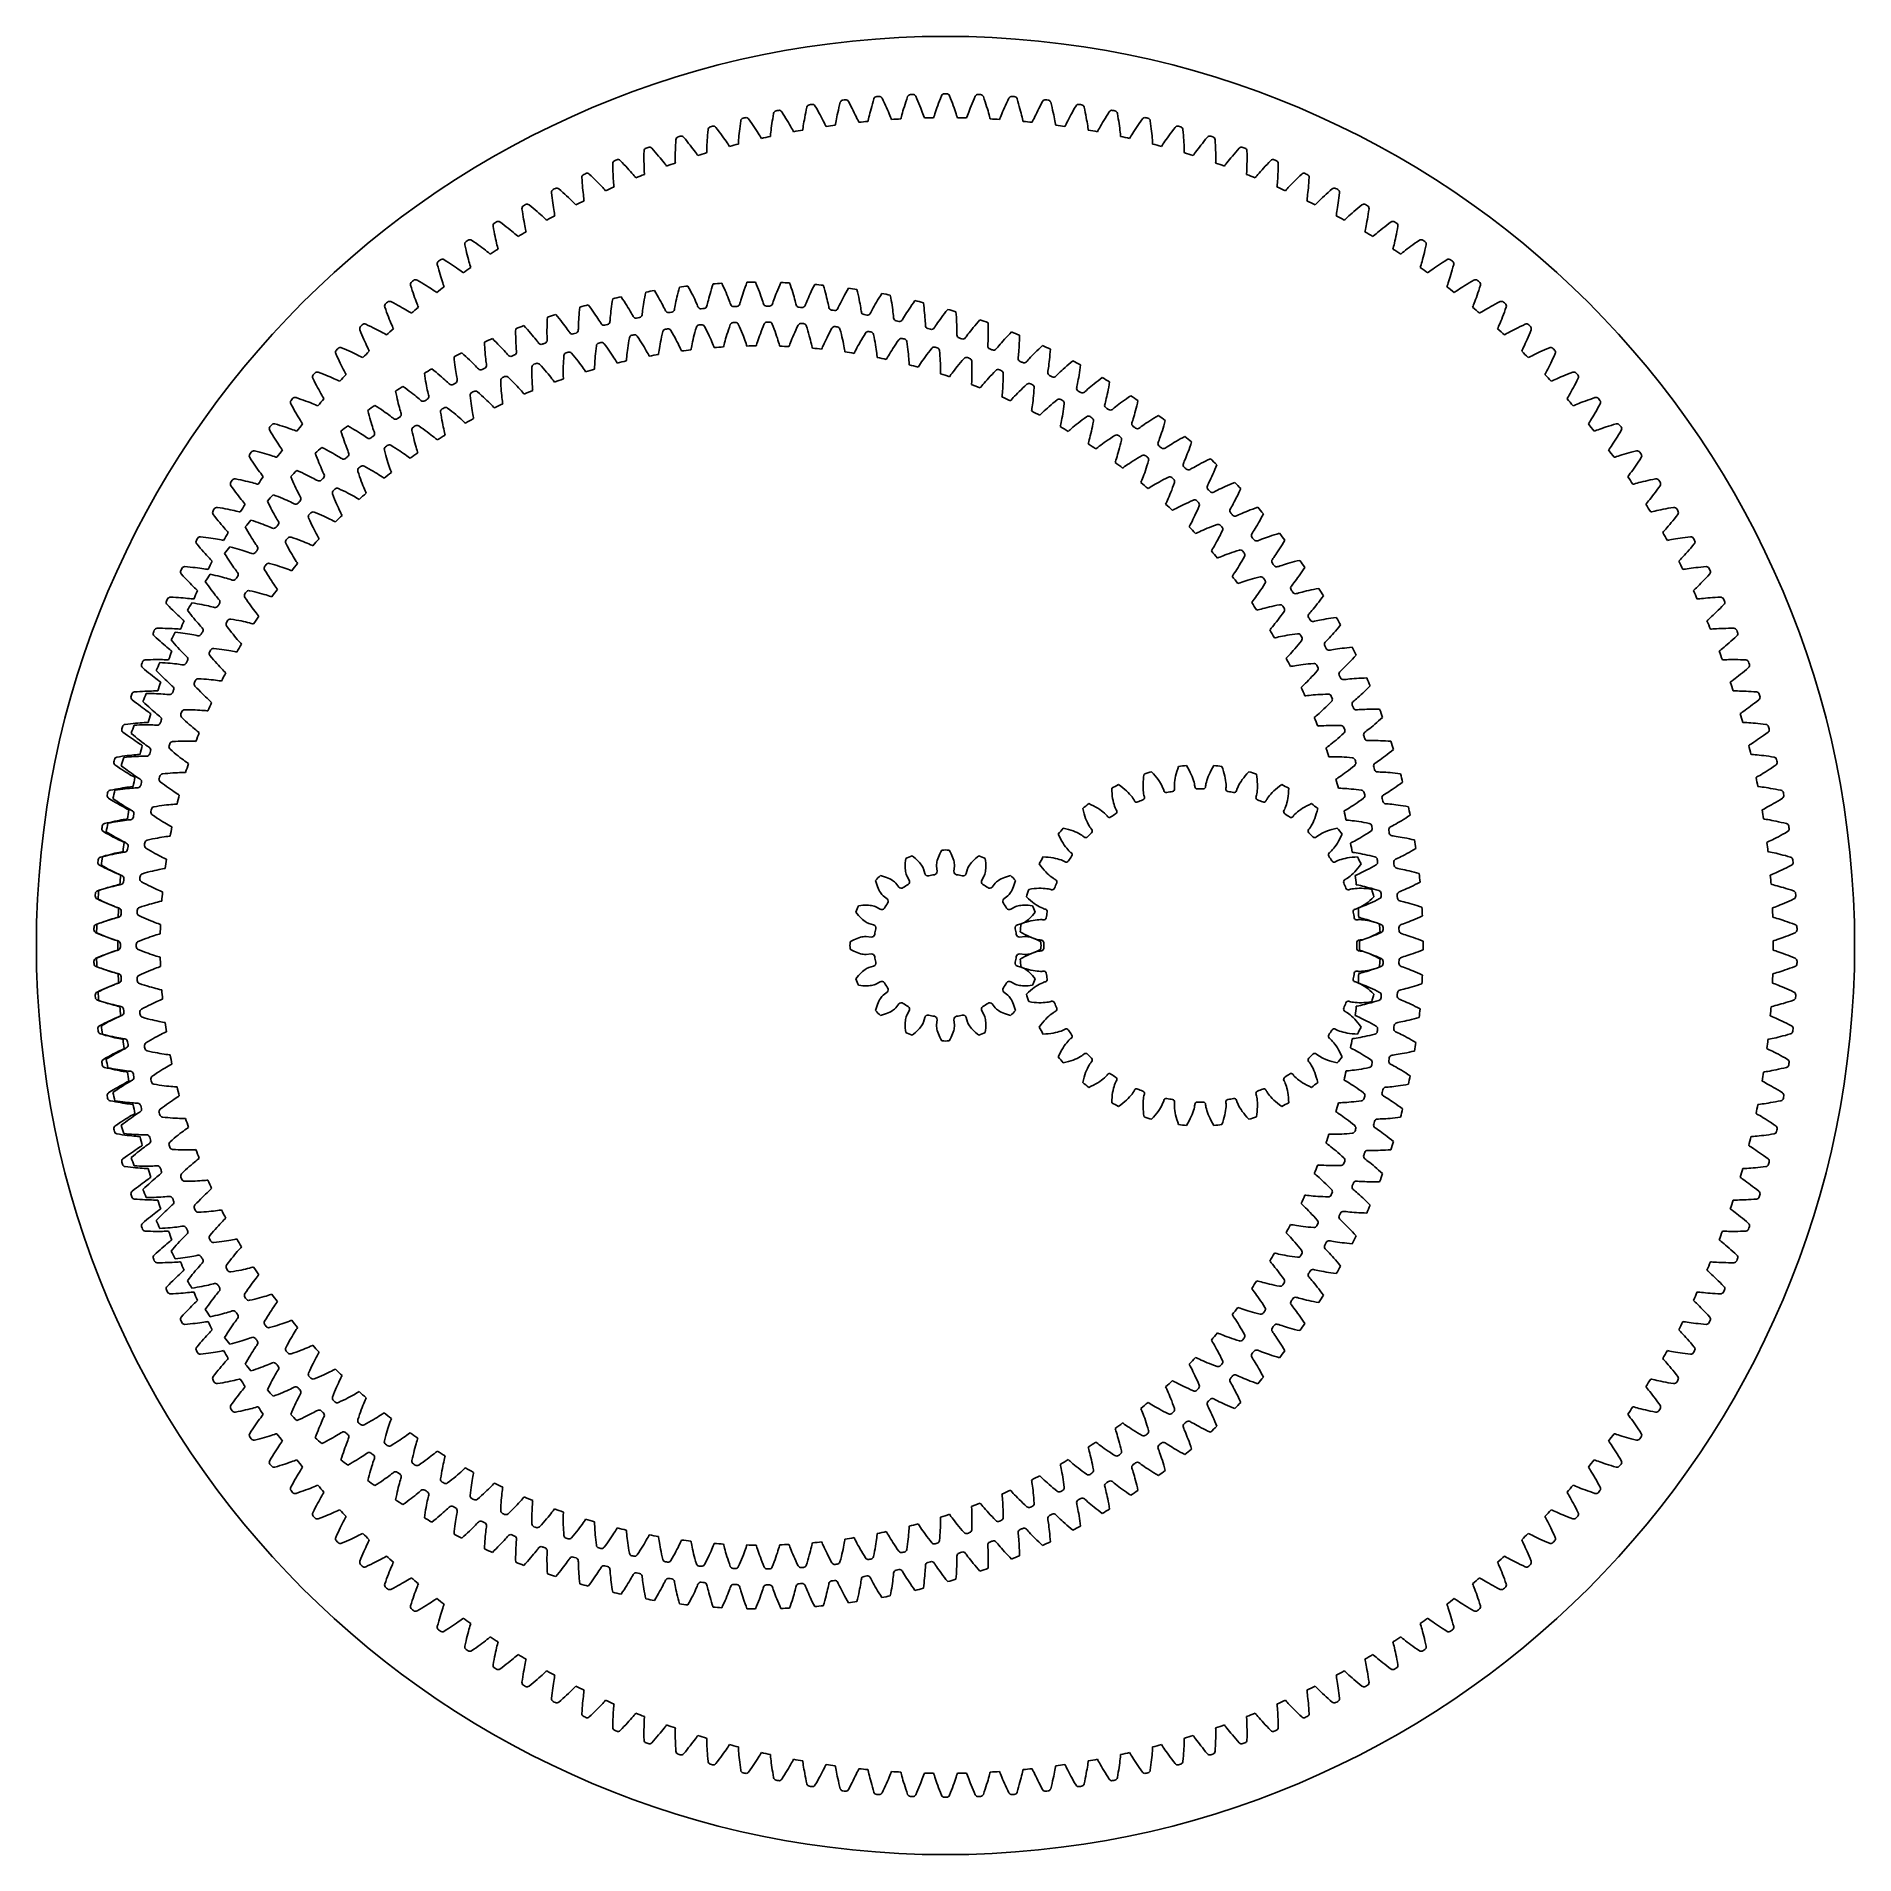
# Model space of a CAD drawing. Header units: millimetres. Extents: x -86 to 86, y -86 to 86.
import ezdxf

# ---------------------------------------------------------------- set-up
doc = ezdxf.new("R2010")
doc.units = ezdxf.units.MM

msp = doc.modelspace()

# ---------------------------------------------------------------- linework, layer by layer
at = {"layer": 'fixed_ring'}
for p, q in [((-13.062174, 78.991018), (-13.116891, 78.73815)), ((-12.170339, 78.889999), (-12.301406, 79.113063)), ((-12.044716, 78.673186), (-12.170339, 78.889999)), ((-10.037376, 78.954395), (-10.094394, 78.719568)), ((-9.976166, 79.197381), (-10.037376, 78.954395)), ((-9.91144, 79.447874), (-9.976166, 79.197381)), ((-9.024326, 79.311478), (-9.146421, 79.539577)), ((-8.907422, 79.089843), (-9.024326, 79.311478)), ((-8.796519, 78.875145), (-8.907422, 79.089843)), ((-8.691749, 78.668051), (-8.796519, 78.875145)), ((-7.018597, 78.834942), (-7.075868, 78.62074)), ((-6.956797, 79.05865), (-7.018597, 78.834942)), ((-6.890489, 79.291025), (-6.956797, 79.05865)), ((-6.819667, 79.531385), (-6.890489, 79.291025)), ((-6.745033, 79.779107), (-6.819667, 79.531385)), ((-5.864043, 79.60755), (-5.976974, 79.840323)), ((-5.756043, 79.381442), (-5.864043, 79.60755)), ((-5.653764, 79.162505), (-5.756043, 79.381442)), ((-5.55731, 78.951409), (-5.653764, 79.162505)), ((-5.466832, 78.748983), (-5.55731, 78.951409)), ((-3.944588, 78.839894), (-4.005332, 78.638527)), ((-3.878845, 79.05165), (-3.944588, 78.839894)), ((-3.808201, 79.272724), (-3.878845, 79.05165)), ((-3.732706, 79.502279), (-3.808201, 79.272724)), ((-3.652385, 79.739633), (-3.732706, 79.502279)), ((-3.567961, 79.984192), (-3.652385, 79.739633)), ((-2.694488, 79.777746), (-2.798075, 80.014824)), ((-2.595563, 79.547524), (-2.694488, 79.777746)), ((-2.502069, 79.324693), (-2.595563, 79.547524)), ((-2.414083, 79.109929), (-2.502069, 79.324693)), ((-2.331725, 78.904066), (-2.414083, 79.109929)), ((-2.255174, 78.708163), (-2.331725, 78.904066)), ((-0.807069, 78.934386), (-0.875772, 78.735594)), ((-0.73296, 79.14336), (-0.807069, 78.934386)), ((-0.653583, 79.361452), (-0.73296, 79.14336)), ((-0.569022, 79.587824), (-0.653583, 79.361452)), ((-0.479327, 79.821797), (-0.569022, 79.587824)), ((-0.385248, 80.062806), (-0.479327, 79.821797)), ((0.479327, 79.821797), (0.385248, 80.062806)), ((0.569022, 79.587824), (0.479327, 79.821797)), ((0.653583, 79.361452), (0.569022, 79.587824)), ((0.73296, 79.14336), (0.653583, 79.361452)), ((0.807069, 78.934386), (0.73296, 79.14336)), ((0.875772, 78.735594), (0.807069, 78.934386)), ((2.331725, 78.904066), (2.255174, 78.708163)), ((2.414083, 79.109929), (2.331725, 78.904066)), ((2.502069, 79.324693), (2.414083, 79.109929)), ((2.595563, 79.547524), (2.502069, 79.324693)), ((2.694488, 79.777746), (2.595563, 79.547524)), ((2.798075, 80.014824), (2.694488, 79.777746)), ((3.652385, 79.739633), (3.567961, 79.984192)), ((3.732706, 79.502279), (3.652385, 79.739633)), ((3.808201, 79.272724), (3.732706, 79.502279)), ((3.878845, 79.05165), (3.808201, 79.272724)), ((3.944588, 78.839894), (3.878845, 79.05165)), ((4.005332, 78.638527), (3.944588, 78.839894)), ((5.55731, 78.951409), (5.466832, 78.748983)), ((5.653764, 79.162505), (5.55731, 78.951409)), ((5.756043, 79.381442), (5.653764, 79.162505)), ((5.864043, 79.60755), (5.756043, 79.381442)), ((5.976974, 79.840323), (5.864043, 79.60755)), ((6.819667, 79.531385), (6.745033, 79.779107)), ((6.890489, 79.291025), (6.819667, 79.531385)), ((6.956797, 79.05865), (6.890489, 79.291025)), ((7.018597, 78.834942), (6.956797, 79.05865)), ((7.075868, 78.62074), (7.018597, 78.834942)), ((8.796519, 78.875145), (8.691749, 78.668051)), ((8.907422, 79.089843), (8.796519, 78.875145)), ((9.024326, 79.311478), (8.907422, 79.089843)), ((9.146421, 79.539577), (9.024326, 79.311478)), ((9.976166, 79.197381), (9.91144, 79.447874)), ((10.037376, 78.954395), (9.976166, 79.197381)), ((10.094394, 78.719568), (10.037376, 78.954395)), ((12.170339, 78.889999), (12.044716, 78.673186)), ((12.301406, 79.113063), (12.170339, 78.889999)), ((13.116891, 78.73815), (13.062174, 78.991018)), ((-19.363041, 77.198563), (-19.391704, 76.958619)), ((-19.331186, 77.447107), (-19.363041, 77.198563)), ((-19.296732, 77.703523), (-19.331186, 77.447107)), ((-18.39969, 77.673679), (-18.548066, 77.885625)), ((-18.257238, 77.467533), (-18.39969, 77.673679)), ((-18.121571, 77.26756), (-18.257238, 77.467533)), ((-17.992898, 77.074408), (-18.121571, 77.26756)), ((-16.382872, 77.219752), (-16.410954, 77.011306)), ((-16.351501, 77.439248), (-16.382872, 77.219752)), ((-16.316767, 77.668722), (-16.351501, 77.439248)), ((-16.278586, 77.907336), (-16.316767, 77.668722)), ((-16.236875, 78.154417), (-16.278586, 77.907336)), ((-16.192255, 78.409261), (-16.236875, 78.154417)), ((-15.297108, 78.343778), (-15.436941, 78.561455)), ((-15.162965, 78.132131), (-15.297108, 78.343778)), ((-15.035355, 77.926923), (-15.162965, 78.132131)), ((-14.914463, 77.728808), (-15.035355, 77.926923)), ((-14.800536, 77.538589), (-14.914463, 77.728808)), ((-14.69392, 77.357284), (-14.800536, 77.538589)), ((-14.595118, 77.18624), (-14.69392, 77.357284)), ((-14.5049, 77.027354), (-14.595118, 77.18624)), ((-13.397743, 77.227623), (-13.422619, 77.064803)), ((-13.368901, 77.408046), (-13.397743, 77.227623)), ((-13.336278, 77.602863), (-13.368901, 77.408046)), ((-13.299931, 77.810028), (-13.336278, 77.602863)), ((-13.259859, 78.028103), (-13.299931, 77.810028)), ((-13.216029, 78.256015), (-13.259859, 78.028103)), ((-13.168392, 78.492923), (-13.216029, 78.256015)), ((-13.116891, 78.73815), (-13.168392, 78.492923)), ((-11.925366, 78.463067), (-12.044716, 78.673186)), ((-11.812445, 78.260302), (-11.925366, 78.463067)), ((-11.70617, 78.065704), (-11.812445, 78.260302)), ((-11.606847, 77.880304), (-11.70617, 78.065704)), ((-11.514923, 77.705468), (-11.606847, 77.880304)), ((-11.431093, 77.54312), (-11.514923, 77.705468)), ((-11.356535, 77.396251), (-11.431093, 77.54312)), ((-11.293631, 77.270416), (-11.356535, 77.396251)), ((-11.251095, 77.184279), (-11.293631, 77.270416)), ((-10.374084, 77.399236), (-10.391313, 77.304726)), ((-10.348179, 77.537512), (-10.374084, 77.399236)), ((-10.316849, 77.699215), (-10.348179, 77.537512)), ((-10.280857, 77.878348), (-10.316849, 77.699215)), ((-10.240515, 78.071714), (-10.280857, 77.878348)), ((-10.195961, 78.27727), (-10.240515, 78.071714)), ((-10.14725, 78.49358), (-10.195961, 78.27727)), ((-10.094394, 78.719568), (-10.14725, 78.49358)), ((-8.593295, 78.469382), (-8.691749, 78.668051)), ((-8.501421, 78.28018), (-8.593295, 78.469382)), ((-8.416521, 78.101827), (-8.501421, 78.28018)), ((-8.339211, 77.936274), (-8.416521, 78.101827)), ((-8.270551, 77.786558), (-8.339211, 77.936274)), ((-8.2127, 77.658322), (-8.270551, 77.786558)), ((-8.173622, 77.570561), (-8.2127, 77.658322)), ((-7.288758, 77.750481), (-7.309731, 77.656731)), ((-7.257377, 77.887618), (-7.288758, 77.750481)), ((-7.219643, 78.047947), (-7.257377, 77.887618)), ((-7.176557, 78.225509), (-7.219643, 78.047947)), ((-7.128559, 78.417118), (-7.176557, 78.225509)), ((-7.075868, 78.62074), (-7.128559, 78.417118)), ((-5.382553, 78.556278), (-5.466832, 78.748983)), ((-5.30481, 78.374691), (-5.382553, 78.556278)), ((-5.234144, 78.206196), (-5.30481, 78.374691)), ((-5.17149, 78.053868), (-5.234144, 78.206196)), ((-5.118782, 77.923433), (-5.17149, 78.053868)), ((-5.083224, 77.834188), (-5.118782, 77.923433)), ((-4.191908, 77.978787), (-4.216591, 77.885945)), ((-4.155099, 78.114568), (-4.191908, 77.978787)), ((-4.11102, 78.27327), (-4.155099, 78.114568)), ((-4.06091, 78.448978), (-4.11102, 78.27327)), ((-4.005332, 78.638527), (-4.06091, 78.448978)), ((-2.184712, 78.523628), (-2.255174, 78.708163)), ((-2.1208, 78.352457), (-2.184712, 78.523628)), ((-2.064252, 78.197759), (-2.1208, 78.352457)), ((-2.016771, 78.065332), (-2.064252, 78.197759)), ((-1.984789, 77.974743), (-2.016771, 78.065332)), ((-1.088429, 78.083793), (-1.116784, 77.992005)), ((-1.046251, 78.218003), (-1.088429, 78.083793)), ((-0.995898, 78.374827), (-1.046251, 78.218003)), ((-0.938841, 78.548404), (-0.995898, 78.374827)), ((-0.875772, 78.735594), (-0.938841, 78.548404)), ((0.938841, 78.548404), (0.875772, 78.735594)), ((0.995898, 78.374827), (0.938841, 78.548404)), ((1.046251, 78.218003), (0.995898, 78.374827)), ((1.088429, 78.083793), (1.046251, 78.218003)), ((1.116784, 77.992005), (1.088429, 78.083793)), ((2.016771, 78.065332), (1.984789, 77.974743)), ((2.064252, 78.197759), (2.016771, 78.065332)), ((2.1208, 78.352457), (2.064252, 78.197759)), ((2.184712, 78.523628), (2.1208, 78.352457)), ((2.255174, 78.708163), (2.184712, 78.523628)), ((4.06091, 78.448978), (4.005332, 78.638527)), ((4.11102, 78.27327), (4.06091, 78.448978)), ((4.155099, 78.114568), (4.11102, 78.27327)), ((4.191908, 77.978787), (4.155099, 78.114568)), ((4.216591, 77.885945), (4.191908, 77.978787)), ((5.118782, 77.923433), (5.083224, 77.834188)), ((5.17149, 78.053868), (5.118782, 77.923433)), ((5.234144, 78.206196), (5.17149, 78.053868)), ((5.30481, 78.374691), (5.234144, 78.206196)), ((5.382553, 78.556278), (5.30481, 78.374691)), ((5.466832, 78.748983), (5.382553, 78.556278)), ((7.128559, 78.417118), (7.075868, 78.62074)), ((7.176557, 78.225509), (7.128559, 78.417118)), ((7.219643, 78.047947), (7.176557, 78.225509)), ((7.257377, 77.887618), (7.219643, 78.047947)), ((7.288758, 77.750481), (7.257377, 77.887618)), ((7.309731, 77.656731), (7.288758, 77.750481)), ((8.2127, 77.658322), (8.173622, 77.570561)), ((8.270551, 77.786558), (8.2127, 77.658322)), ((8.339211, 77.936274), (8.270551, 77.786558)), ((8.416521, 78.101827), (8.339211, 77.936274)), ((8.501421, 78.28018), (8.416521, 78.101827)), ((8.593295, 78.469382), (8.501421, 78.28018)), ((8.691749, 78.668051), (8.593295, 78.469382)), ((10.14725, 78.49358), (10.094394, 78.719568)), ((10.195961, 78.27727), (10.14725, 78.49358)), ((10.240515, 78.071714), (10.195961, 78.27727)), ((10.280857, 77.878348), (10.240515, 78.071714)), ((10.316849, 77.699215), (10.280857, 77.878348)), ((10.348179, 77.537512), (10.316849, 77.699215)), ((10.374084, 77.399236), (10.348179, 77.537512)), ((10.391313, 77.304726), (10.374084, 77.399236)), ((11.293631, 77.270416), (11.251095, 77.184279)), ((11.356535, 77.396251), (11.293631, 77.270416)), ((11.431093, 77.54312), (11.356535, 77.396251)), ((11.514923, 77.705468), (11.431093, 77.54312)), ((11.606847, 77.880304), (11.514923, 77.705468)), ((11.70617, 78.065704), (11.606847, 77.880304)), ((11.812445, 78.260302), (11.70617, 78.065704)), ((11.925366, 78.463067), (11.812445, 78.260302)), ((12.044716, 78.673186), (11.925366, 78.463067)), ((13.168392, 78.492923), (13.116891, 78.73815)), ((13.216029, 78.256015), (13.168392, 78.492923)), ((13.259859, 78.028103), (13.216029, 78.256015)), ((13.299931, 77.810028), (13.259859, 78.028103)), ((13.336278, 77.602863), (13.299931, 77.810028)), ((13.368901, 77.408046), (13.336278, 77.602863)), ((13.397743, 77.227623), (13.368901, 77.408046)), ((13.422619, 77.064803), (13.397743, 77.227623)), ((14.595118, 77.18624), (14.5049, 77.027354)), ((14.69392, 77.357284), (14.595118, 77.18624)), ((14.800536, 77.538589), (14.69392, 77.357284)), ((14.914463, 77.728808), (14.800536, 77.538589)), ((15.035355, 77.926923), (14.914463, 77.728808)), ((15.162965, 78.132131), (15.035355, 77.926923)), ((15.297108, 78.343778), (15.162965, 78.132131)), ((15.436941, 78.561455), (15.297108, 78.343778)), ((16.236875, 78.154417), (16.192255, 78.409261)), ((16.278586, 77.907336), (16.236875, 78.154417)), ((16.316767, 77.668722), (16.278586, 77.907336)), ((16.351501, 77.439248), (16.316767, 77.668722)), ((16.382872, 77.219752), (16.351501, 77.439248)), ((16.410954, 77.011306), (16.382872, 77.219752)), ((18.121571, 77.26756), (17.992898, 77.074408)), ((18.257238, 77.467533), (18.121571, 77.26756)), ((18.39969, 77.673679), (18.257238, 77.467533)), ((18.548066, 77.885625), (18.39969, 77.673679)), ((19.331186, 77.447107), (19.296732, 77.703523)), ((19.363041, 77.198563), (19.331186, 77.447107)), ((19.391704, 76.958619), (19.363041, 77.198563)), ((-25.43527, 75.416129), (-25.444779, 75.174666)), ((-25.423262, 75.666418), (-25.43527, 75.416129)), ((-25.40929, 75.924761), (-25.423262, 75.666418)), ((-24.512713, 75.966282), (-24.677458, 76.165769)), ((-24.354333, 75.772105), (-24.512713, 75.966282)), ((-24.203207, 75.583543), (-24.354333, 75.772105)), ((-24.059594, 75.401225), (-24.203207, 75.583543)), ((-23.923837, 75.225917), (-24.059594, 75.401225)), ((-22.477637, 75.464008), (-22.486841, 75.266693)), ((-22.466205, 75.674026), (-22.477637, 75.464008)), ((-22.452373, 75.895321), (-22.466205, 75.674026)), ((-22.43598, 76.126829), (-22.452373, 75.895321)), ((-22.416878, 76.367722), (-22.43598, 76.126829)), ((-22.394929, 76.617336), (-22.416878, 76.367722)), ((-22.370697, 76.874919), (-22.394929, 76.617336)), ((-21.473178, 76.880763), (-21.629863, 77.086642)), ((-21.322643, 76.680443), (-21.473178, 76.880763)), ((-21.179133, 76.486022), (-21.322643, 76.680443)), ((-21.042883, 76.298138), (-21.179133, 76.486022)), ((-20.914203, 76.117572), (-21.042883, 76.298138)), ((-20.79352, 75.945311), (-20.914203, 76.117572)), ((-20.68144, 75.782658), (-20.79352, 75.945311)), ((-20.578884, 75.631441), (-20.68144, 75.782658)), ((-20.487375, 75.49449), (-20.578884, 75.631441)), ((-20.409942, 75.377037), (-20.487375, 75.49449)), ((-19.512263, 75.614383), (-19.518121, 75.518494)), ((-19.503, 75.754759), (-19.512263, 75.614383)), ((-19.491138, 75.919042), (-19.503, 75.754759)), ((-19.476722, 76.101186), (-19.491138, 75.919042)), ((-19.45968, 76.297979), (-19.476722, 76.101186)), ((-19.439908, 76.507376), (-19.45968, 76.297979)), ((-19.417288, 76.727946), (-19.439908, 76.507376)), ((-19.391704, 76.958619), (-19.417288, 76.727946)), ((-17.871498, 76.888869), (-17.992898, 77.074408)), ((-17.757759, 76.711946), (-17.871498, 76.888869)), ((-17.652235, 76.544966), (-17.757759, 76.711946)), ((-17.555771, 76.389791), (-17.652235, 76.544966)), ((-17.46978, 76.249311), (-17.555771, 76.389791)), ((-17.397077, 76.128871), (-17.46978, 76.249311)), ((-17.347832, 76.046385), (-17.397077, 76.128871)), ((-16.490672, 76.330342), (-16.500338, 76.234761)), ((-16.475835, 76.470239), (-16.490672, 76.330342)), ((-16.457451, 76.633919), (-16.475835, 76.470239)), ((-16.435805, 76.815347), (-16.457451, 76.633919)), ((-16.410954, 77.011306), (-16.435805, 76.815347)), ((-14.424562, 76.883565), (-14.5049, 77.027354)), ((-14.356705, 76.760331), (-14.424562, 76.883565)), ((-14.310777, 76.675952), (-14.356705, 76.760331)), ((-13.443006, 76.925607), (-13.456464, 76.830486)), ((-13.422619, 77.064803), (-13.443006, 76.925607)), ((13.443006, 76.925607), (13.422619, 77.064803)), ((13.456464, 76.830486), (13.443006, 76.925607)), ((14.356705, 76.760331), (14.310777, 76.675952)), ((14.424562, 76.883565), (14.356705, 76.760331)), ((14.5049, 77.027354), (14.424562, 76.883565)), ((16.435805, 76.815347), (16.410954, 77.011306)), ((16.457451, 76.633919), (16.435805, 76.815347)), ((16.475835, 76.470239), (16.457451, 76.633919)), ((16.490672, 76.330342), (16.475835, 76.470239)), ((16.500338, 76.234761), (16.490672, 76.330342)), ((17.397077, 76.128871), (17.347832, 76.046385)), ((17.46978, 76.249311), (17.397077, 76.128871)), ((17.555771, 76.389791), (17.46978, 76.249311)), ((17.652235, 76.544966), (17.555771, 76.389791)), ((17.757759, 76.711946), (17.652235, 76.544966)), ((17.871498, 76.888869), (17.757759, 76.711946)), ((17.992898, 77.074408), (17.871498, 76.888869)), ((19.417288, 76.727946), (19.391704, 76.958619)), ((19.439908, 76.507376), (19.417288, 76.727946)), ((19.45968, 76.297979), (19.439908, 76.507376)), ((19.476722, 76.101186), (19.45968, 76.297979)), ((19.491138, 75.919042), (19.476722, 76.101186)), ((19.503, 75.754759), (19.491138, 75.919042)), ((19.512263, 75.614383), (19.503, 75.754759)), ((19.518121, 75.518494), (19.512263, 75.614383)), ((20.487375, 75.49449), (20.409942, 75.377037)), ((20.578884, 75.631441), (20.487375, 75.49449)), ((20.68144, 75.782658), (20.578884, 75.631441)), ((20.79352, 75.945311), (20.68144, 75.782658)), ((20.914203, 76.117572), (20.79352, 75.945311)), ((21.042883, 76.298138), (20.914203, 76.117572)), ((21.179133, 76.486022), (21.042883, 76.298138)), ((21.322643, 76.680443), (21.179133, 76.486022)), ((21.473178, 76.880763), (21.322643, 76.680443)), ((21.629863, 77.086642), (21.473178, 76.880763)), ((22.394929, 76.617336), (22.370697, 76.874919)), ((22.416878, 76.367722), (22.394929, 76.617336)), ((22.43598, 76.126829), (22.416878, 76.367722)), ((22.452373, 75.895321), (22.43598, 76.126829)), ((22.466205, 75.674026), (22.452373, 75.895321)), ((22.477637, 75.464008), (22.466205, 75.674026)), ((22.486841, 75.266693), (22.477637, 75.464008)), ((24.059594, 75.401225), (23.923837, 75.225917)), ((24.203207, 75.583543), (24.059594, 75.401225)), ((24.354333, 75.772105), (24.203207, 75.583543)), ((24.512713, 75.966282), (24.354333, 75.772105)), ((24.677458, 76.165769), (24.512713, 75.966282)), ((25.423262, 75.666418), (25.40929, 75.924761)), ((25.43527, 75.416129), (25.423262, 75.666418)), ((25.444779, 75.174666), (25.43527, 75.416129)), ((-30.470758, 73.778601), (-30.650832, 73.964369)), ((-30.297451, 73.597622), (-30.470758, 73.778601)), ((-28.411396, 74.595856), (-28.413443, 74.345287)), ((-28.413443, 74.345287), (-28.413345, 74.103637)), ((-28.413345, 74.103637), (-28.411293, 73.871559)), ((-28.407705, 74.85455), (-28.411396, 74.595856)), ((-28.411293, 73.871559), (-28.4075, 73.649865)), ((-27.513487, 74.931683), (-27.686034, 75.124462)), ((-27.347513, 74.743956), (-27.513487, 74.931683)), ((-27.18901, 74.561552), (-27.347513, 74.743956)), ((-27.038262, 74.385087), (-27.18901, 74.561552)), ((-26.895643, 74.215315), (-27.038262, 74.385087)), ((-26.761655, 74.053187), (-26.895643, 74.215315)), ((-26.637008, 73.899952), (-26.761655, 74.053187)), ((-26.522761, 73.757362), (-26.637008, 73.899952)), ((-26.420661, 73.628114), (-26.522761, 73.757362)), ((-25.460052, 74.510714), (-25.461404, 74.313189)), ((-25.461404, 74.313189), (-25.461304, 74.130475)), ((-25.461304, 74.130475), (-25.460076, 73.96577)), ((-25.460076, 73.96577), (-25.458157, 73.825101)), ((-25.456979, 74.72102), (-25.460052, 74.510714)), ((-25.458157, 73.825101), (-25.456378, 73.72905)), ((-25.451955, 74.94269), (-25.456979, 74.72102)), ((-25.444779, 75.174666), (-25.451955, 74.94269)), ((-23.796401, 75.05859), (-23.923837, 75.225917)), ((-23.677944, 74.900522), (-23.796401, 75.05859)), ((-23.569456, 74.753502), (-23.677944, 74.900522)), ((-23.472576, 74.620297), (-23.569456, 74.753502)), ((-23.390534, 74.506015), (-23.472576, 74.620297)), ((-23.334891, 74.427702), (-23.390534, 74.506015)), ((-22.503001, 74.778863), (-22.505042, 74.682816)), ((-22.499326, 74.919496), (-22.503001, 74.778863)), ((-22.494004, 75.08412), (-22.499326, 74.919496)), ((-22.486841, 75.266693), (-22.494004, 75.08412)), ((-20.357456, 75.296574), (-20.409942, 75.377037)), ((20.409942, 75.377037), (20.357456, 75.296574)), ((22.494004, 75.08412), (22.486841, 75.266693)), ((22.499326, 74.919496), (22.494004, 75.08412)), ((22.503001, 74.778863), (22.499326, 74.919496)), ((22.505042, 74.682816), (22.503001, 74.778863)), ((23.390534, 74.506015), (23.334891, 74.427702)), ((23.472576, 74.620297), (23.390534, 74.506015)), ((23.569456, 74.753502), (23.472576, 74.620297)), ((23.677944, 74.900522), (23.569456, 74.753502)), ((23.796401, 75.05859), (23.677944, 74.900522)), ((23.923837, 75.225917), (23.796401, 75.05859)), ((25.451955, 74.94269), (25.444779, 75.174666)), ((25.456979, 74.72102), (25.451955, 74.94269)), ((25.456378, 73.72905), (25.458157, 73.825101)), ((25.460052, 74.510714), (25.456979, 74.72102)), ((25.458157, 73.825101), (25.460076, 73.96577)), ((25.461404, 74.313189), (25.460052, 74.510714)), ((25.460076, 73.96577), (25.461304, 74.130475)), ((25.461304, 74.130475), (25.461404, 74.313189)), ((26.522761, 73.757362), (26.420661, 73.628114)), ((26.637008, 73.899952), (26.522761, 73.757362)), ((26.761655, 74.053187), (26.637008, 73.899952)), ((26.895643, 74.215315), (26.761655, 74.053187)), ((27.038262, 74.385087), (26.895643, 74.215315)), ((27.18901, 74.561552), (27.038262, 74.385087)), ((27.347513, 74.743956), (27.18901, 74.561552)), ((27.513487, 74.931683), (27.347513, 74.743956)), ((27.686034, 75.124462), (27.513487, 74.931683)), ((28.4075, 73.649865), (28.411293, 73.871559)), ((28.411396, 74.595856), (28.407705, 74.85455)), ((28.411293, 73.871559), (28.413345, 74.103637)), ((28.413443, 74.345287), (28.411396, 74.595856)), ((28.413345, 74.103637), (28.413443, 74.345287)), ((30.470758, 73.778601), (30.297451, 73.597622)), ((30.650832, 73.964369), (30.470758, 73.778601)), ((-34.26511, 72.360925), (-34.248236, 72.102756)), ((-34.248236, 72.102756), (-34.230369, 71.852817)), ((-33.379847, 72.50886), (-33.567165, 72.687322)), ((-33.199483, 72.334914), (-33.379847, 72.50886)), ((-33.026989, 72.165679), (-33.199483, 72.334914)), ((-32.862698, 72.001749), (-33.026989, 72.165679)), ((-32.707041, 71.843845), (-32.862698, 72.001749)), ((-31.361202, 73.665978), (-31.354605, 73.407342)), ((-31.354605, 73.407342), (-31.346689, 73.15689)), ((-31.346689, 73.15689), (-31.336984, 72.915435)), ((-31.336984, 72.915435), (-31.325707, 72.683622)), ((-31.325707, 72.683622), (-31.313103, 72.462254)), ((-31.313103, 72.462254), (-31.299457, 72.252368)), ((-31.299457, 72.252368), (-31.285112, 72.05536)), ((-31.285112, 72.05536), (-31.270495, 71.873232)), ((-30.131822, 73.421663), (-30.297451, 73.597622)), ((-29.974178, 73.25133), (-30.131822, 73.421663)), ((-29.824922, 73.087363), (-29.974178, 73.25133)), ((-29.684594, 72.93069), (-29.824922, 73.087363)), ((-29.553953, 72.782532), (-29.684594, 72.93069)), ((-29.434128, 72.644597), (-29.553953, 72.782532)), ((-29.32697, 72.51951), (-29.434128, 72.644597)), ((-29.236108, 72.412108), (-29.32697, 72.51951)), ((-29.174419, 72.338463), (-29.236108, 72.412108)), ((-28.4075, 73.649865), (-28.40221, 73.439602)), ((-28.40221, 73.439602), (-28.395708, 73.24218)), ((-28.395708, 73.24218), (-28.388343, 73.059615)), ((-28.388343, 73.059615), (-28.380568, 72.895088)), ((-28.380568, 72.895088), (-28.373058, 72.754608)), ((-28.373058, 72.754608), (-28.367462, 72.658703)), ((-26.334141, 73.517184), (-26.420661, 73.628114)), ((-26.275428, 73.441146), (-26.334141, 73.517184)), ((26.334141, 73.517184), (26.275428, 73.441146)), ((26.420661, 73.628114), (26.334141, 73.517184)), ((28.367462, 72.658703), (28.373058, 72.754608)), ((28.373058, 72.754608), (28.380568, 72.895088)), ((28.380568, 72.895088), (28.388343, 73.059615)), ((28.388343, 73.059615), (28.395708, 73.24218)), ((28.395708, 73.24218), (28.40221, 73.439602)), ((28.40221, 73.439602), (28.4075, 73.649865)), ((29.236108, 72.412108), (29.174419, 72.338463)), ((29.32697, 72.51951), (29.236108, 72.412108)), ((29.434128, 72.644597), (29.32697, 72.51951)), ((29.553953, 72.782532), (29.434128, 72.644597)), ((29.684594, 72.93069), (29.553953, 72.782532)), ((29.824922, 73.087363), (29.684594, 72.93069)), ((29.974178, 73.25133), (29.824922, 73.087363)), ((30.131822, 73.421663), (29.974178, 73.25133)), ((30.297451, 73.597622), (30.131822, 73.421663)), ((31.270495, 71.873232), (31.285112, 72.05536)), ((31.285112, 72.05536), (31.299457, 72.252368)), ((31.299457, 72.252368), (31.313103, 72.462254)), ((31.313103, 72.462254), (31.325707, 72.683622)), ((31.325707, 72.683622), (31.336984, 72.915435)), ((31.336984, 72.915435), (31.346689, 73.15689)), ((31.346689, 73.15689), (31.354605, 73.407342)), ((31.354605, 73.407342), (31.361202, 73.665978)), ((32.862698, 72.001749), (32.707041, 71.843845)), ((33.026989, 72.165679), (32.862698, 72.001749)), ((33.199483, 72.334914), (33.026989, 72.165679)), ((33.379847, 72.50886), (33.199483, 72.334914)), ((33.567165, 72.687322), (33.379847, 72.50886)), ((34.230369, 71.852817), (34.248236, 72.102756)), ((34.248236, 72.102756), (34.26511, 72.360925)), ((-37.114838, 70.941455), (-37.087713, 70.684161)), ((-37.087713, 70.684161), (-37.059924, 70.43513)), ((-37.059924, 70.43513), (-37.031066, 70.195209)), ((-36.236157, 71.124468), (-36.430421, 71.295342)), ((-36.049019, 70.95783), (-36.236157, 71.124468)), ((-35.869933, 70.795587), (-36.049019, 70.95783)), ((-35.699255, 70.638318), (-35.869933, 70.795587)), ((-35.537444, 70.486727), (-35.699255, 70.638318)), ((-35.385112, 70.341698), (-35.537444, 70.486727)), ((-35.243113, 70.204389), (-35.385112, 70.341698)), ((-34.230369, 71.852817), (-34.211072, 71.611939)), ((-34.211072, 71.611939), (-34.190588, 71.380757)), ((-34.190588, 71.380757), (-34.169193, 71.160065)), ((-34.169193, 71.160065), (-34.147214, 70.950887)), ((-34.147214, 70.950887), (-34.125048, 70.754606)), ((-34.125048, 70.754606), (-34.103202, 70.573203)), ((-34.103202, 70.573203), (-34.08238, 70.409814)), ((-34.08238, 70.409814), (-34.063732, 70.270374)), ((-34.063732, 70.270374), (-34.050534, 70.175217)), ((-32.560596, 71.692875), (-32.707041, 71.843845)), ((-32.424168, 71.550028), (-32.560596, 71.692875)), ((-32.298953, 71.416965), (-32.424168, 71.550028)), ((-32.186907, 71.296238), (-32.298953, 71.416965)), ((-32.091847, 71.192533), (-32.186907, 71.296238)), ((-32.027279, 71.121399), (-32.091847, 71.192533)), ((-31.270495, 71.873232), (-31.256185, 71.709145)), ((-31.256185, 71.709145), (-31.243096, 71.569074)), ((-31.243096, 71.569074), (-31.233692, 71.473467)), ((31.233692, 71.473467), (31.243096, 71.569074)), ((31.243096, 71.569074), (31.256185, 71.709145)), ((31.256185, 71.709145), (31.270495, 71.873232)), ((32.091847, 71.192533), (32.027279, 71.121399)), ((32.186907, 71.296238), (32.091847, 71.192533)), ((32.298953, 71.416965), (32.186907, 71.296238)), ((32.424168, 71.550028), (32.298953, 71.416965)), ((32.560596, 71.692875), (32.424168, 71.550028)), ((32.707041, 71.843845), (32.560596, 71.692875)), ((34.050534, 70.175217), (34.063732, 70.270374)), ((34.063732, 70.270374), (34.08238, 70.409814)), ((34.08238, 70.409814), (34.103202, 70.573203)), ((34.103202, 70.573203), (34.125048, 70.754606)), ((34.125048, 70.754606), (34.147214, 70.950887)), ((34.147214, 70.950887), (34.169193, 71.160065)), ((34.169193, 71.160065), (34.190588, 71.380757)), ((34.190588, 71.380757), (34.211072, 71.611939)), ((34.211072, 71.611939), (34.230369, 71.852817)), ((35.385112, 70.341698), (35.243113, 70.204389)), ((35.537444, 70.486727), (35.385112, 70.341698)), ((35.699255, 70.638318), (35.537444, 70.486727)), ((35.869933, 70.795587), (35.699255, 70.638318)), ((36.049019, 70.95783), (35.869933, 70.795587)), ((36.236157, 71.124468), (36.049019, 70.95783)), ((36.430421, 71.295342), (36.236157, 71.124468)), ((37.031066, 70.195209), (37.059924, 70.43513)), ((37.059924, 70.43513), (37.087713, 70.684161)), ((37.087713, 70.684161), (37.114838, 70.941455)), ((-39.90588, 69.409812), (-39.868548, 69.153799)), ((-39.868548, 69.153799), (-39.830879, 68.90607)), ((-39.830879, 68.90607), (-39.792506, 68.667486)), ((-39.792506, 68.667486), (-39.753719, 68.438663)), ((-39.035169, 69.627614), (-39.236073, 69.790629)), ((-38.841555, 69.468547), (-39.035169, 69.627614)), ((-38.65616, 69.313552), (-38.841555, 69.468547)), ((-38.479364, 69.163193), (-38.65616, 69.313552)), ((-38.311654, 69.018155), (-38.479364, 69.163193)), ((-38.153677, 68.879297), (-38.311654, 69.018155)), ((-38.006331, 68.747741), (-38.153677, 68.879297)), ((-37.870941, 68.625048), (-38.006331, 68.747741)), ((-37.749657, 68.513604), (-37.870941, 68.625048)), ((-37.031066, 70.195209), (-37.001407, 69.965024)), ((-37.001407, 69.965024), (-36.971255, 69.745357)), ((-36.971255, 69.745357), (-36.940977, 69.537219)), ((-36.940977, 69.537219), (-36.911025, 69.341974)), ((-36.911025, 69.341974), (-36.881984, 69.161583)), ((-36.881984, 69.161583), (-36.854683, 68.999152)), ((-36.854683, 68.999152), (-36.830507, 68.860563)), ((-36.830507, 68.860563), (-36.813536, 68.766006)), ((-35.112707, 70.076409), (-35.243113, 70.204389)), ((-34.99595, 69.960232), (-35.112707, 70.076409)), ((-34.896842, 69.860388), (-34.99595, 69.960232)), ((-34.829497, 69.791877), (-34.896842, 69.860388)), ((34.896842, 69.860388), (34.829497, 69.791877)), ((34.99595, 69.960232), (34.896842, 69.860388)), ((35.112707, 70.076409), (34.99595, 69.960232)), ((35.243113, 70.204389), (35.112707, 70.076409)), ((36.813536, 68.766006), (36.830507, 68.860563)), ((36.830507, 68.860563), (36.854683, 68.999152)), ((36.854683, 68.999152), (36.881984, 69.161583)), ((36.881984, 69.161583), (36.911025, 69.341974)), ((36.911025, 69.341974), (36.940977, 69.537219)), ((36.940977, 69.537219), (36.971255, 69.745357)), ((36.971255, 69.745357), (37.001407, 69.965024)), ((37.001407, 69.965024), (37.031066, 70.195209)), ((37.870941, 68.625048), (37.749657, 68.513604)), ((38.006331, 68.747741), (37.870941, 68.625048)), ((38.153677, 68.879297), (38.006331, 68.747741)), ((38.311654, 69.018155), (38.153677, 68.879297)), ((38.479364, 69.163193), (38.311654, 69.018155)), ((38.65616, 69.313552), (38.479364, 69.163193)), ((38.841555, 69.468547), (38.65616, 69.313552)), ((39.035169, 69.627614), (38.841555, 69.468547)), ((39.236073, 69.790629), (39.035169, 69.627614)), ((39.753719, 68.438663), (39.792506, 68.667486)), ((39.792506, 68.667486), (39.830879, 68.90607)), ((39.830879, 68.90607), (39.868548, 69.153799)), ((39.868548, 69.153799), (39.90588, 69.409812)), ((-42.633823, 67.768418), (-42.586341, 67.514092)), ((-42.586341, 67.514092), (-42.538854, 67.268056)), ((-42.538854, 67.268056), (-42.491026, 67.031186)), ((-42.491026, 67.031186), (-42.443172, 66.804086)), ((-41.772459, 68.020664), (-41.979685, 68.175562)), ((-41.572674, 67.86942), (-41.772459, 68.020664)), ((-41.381264, 67.721918), (-41.572674, 67.86942)), ((-41.19863, 67.578707), (-41.381264, 67.721918)), ((-41.025286, 67.440451), (-41.19863, 67.578707)), ((-40.861914, 67.307984), (-41.025286, 67.440451)), ((-40.709454, 67.18239), (-40.861914, 67.307984)), ((-40.569293, 67.065176), (-40.709454, 67.18239)), ((-40.443675, 66.958642), (-40.569293, 67.065176)), ((-40.336947, 66.866988), (-40.443675, 66.958642)), ((-40.264371, 66.804045), (-40.336947, 66.866988)), ((-39.753719, 68.438663), (-39.714858, 68.220368)), ((-39.714858, 68.220368), (-39.676329, 68.013598)), ((-39.676329, 68.013598), (-39.638639, 67.819698)), ((-39.638639, 67.819698), (-39.602449, 67.640605)), ((-39.602449, 67.640605), (-39.568711, 67.479387)), ((-39.568711, 67.479387), (-39.539044, 67.341869)), ((-39.539044, 67.341869), (-39.518328, 67.248061)), ((-37.646658, 68.417779), (-37.749657, 68.513604)), ((-37.576642, 68.352), (-37.646658, 68.417779)), ((37.646658, 68.417779), (37.576642, 68.352)), ((37.749657, 68.513604), (37.646658, 68.417779)), ((39.518328, 67.248061), (39.539044, 67.341869)), ((39.539044, 67.341869), (39.568711, 67.479387)), ((39.568711, 67.479387), (39.602449, 67.640605)), ((39.602449, 67.640605), (39.638639, 67.819698)), ((39.638639, 67.819698), (39.676329, 68.013598)), ((39.676329, 68.013598), (39.714858, 68.220368)), ((39.714858, 68.220368), (39.753719, 68.438663)), ((40.336947, 66.866988), (40.264371, 66.804045)), ((40.443675, 66.958642), (40.336947, 66.866988)), ((40.569293, 67.065176), (40.443675, 66.958642)), ((40.709454, 67.18239), (40.569293, 67.065176)), ((40.861914, 67.307984), (40.709454, 67.18239)), ((41.025286, 67.440451), (40.861914, 67.307984)), ((41.19863, 67.578707), (41.025286, 67.440451)), ((41.381264, 67.721918), (41.19863, 67.578707)), ((41.572674, 67.86942), (41.381264, 67.721918)), ((41.772459, 68.020664), (41.572674, 67.86942)), ((41.979685, 68.175562), (41.772459, 68.020664)), ((42.443172, 66.804086), (42.491026, 67.031186)), ((42.491026, 67.031186), (42.538854, 67.268056)), ((42.538854, 67.268056), (42.586341, 67.514092)), ((42.586341, 67.514092), (42.633823, 67.768418)), ((-45.294353, 66.019868), (-45.236798, 65.76763)), ((-45.236798, 65.76763), (-45.179566, 65.523677)), ((-45.179566, 65.523677), (-45.122359, 65.288896)), ((-45.122359, 65.288896), (-45.065514, 65.063878)), ((-44.443699, 66.306159), (-44.656919, 66.452697)), ((-44.238058, 66.162978), (-44.443699, 66.306159)), ((-44.040935, 66.023202), (-44.238058, 66.162978)), ((-43.852752, 65.887365), (-44.040935, 66.023202)), ((-43.674049, 65.75611), (-43.852752, 65.887365)), ((-43.505539, 65.630243), (-43.674049, 65.75611)), ((-43.348207, 65.510809), (-43.505539, 65.630243)), ((-43.203496, 65.39926), (-43.348207, 65.510809)), ((-43.073742, 65.297805), (-43.203496, 65.39926)), ((-42.963455, 65.210466), (-43.073742, 65.297805)), ((-42.888434, 65.150458), (-42.963455, 65.210466)), ((-42.443172, 66.804086), (-42.395663, 66.587509)), ((-42.395663, 66.587509), (-42.348945, 66.382434)), ((-42.348945, 66.382434), (-42.303575, 66.190186)), ((-42.303575, 66.190186), (-42.260294, 66.012672)), ((-42.260294, 66.012672), (-42.220173, 65.852924)), ((-42.220173, 65.852924), (-42.185063, 65.716694)), ((-42.185063, 65.716694), (-42.160633, 65.623784)), ((42.160633, 65.623784), (42.185063, 65.716694)), ((42.185063, 65.716694), (42.220173, 65.852924)), ((42.220173, 65.852924), (42.260294, 66.012672)), ((42.260294, 66.012672), (42.303575, 66.190186)), ((42.303575, 66.190186), (42.348945, 66.382434)), ((42.348945, 66.382434), (42.395663, 66.587509)), ((42.395663, 66.587509), (42.443172, 66.804086)), ((42.963455, 65.210466), (42.888434, 65.150458)), ((43.073742, 65.297805), (42.963455, 65.210466)), ((43.203496, 65.39926), (43.073742, 65.297805)), ((43.348207, 65.510809), (43.203496, 65.39926)), ((43.505539, 65.630243), (43.348207, 65.510809)), ((43.674049, 65.75611), (43.505539, 65.630243)), ((43.852752, 65.887365), (43.674049, 65.75611)), ((44.040935, 66.023202), (43.852752, 65.887365)), ((44.238058, 66.162978), (44.040935, 66.023202)), ((44.443699, 66.306159), (44.238058, 66.162978)), ((44.656919, 66.452697), (44.443699, 66.306159)), ((45.065514, 65.063878), (45.122359, 65.288896)), ((45.122359, 65.288896), (45.179566, 65.523677)), ((45.179566, 65.523677), (45.236798, 65.76763)), ((45.236798, 65.76763), (45.294353, 66.019868)), ((-47.883263, 64.166927), (-47.815725, 63.917177)), ((-47.815725, 63.917177), (-47.74884, 63.675691)), ((-47.74884, 63.675691), (-47.682344, 63.443371)), ((-47.682344, 63.443371), (-47.616598, 63.22079)), ((-47.044663, 64.486811), (-47.263541, 64.624756)), ((-46.833493, 64.351918), (-47.044663, 64.486811)), ((-46.630969, 64.22009), (-46.833493, 64.351918)), ((-46.437534, 64.091842), (-46.630969, 64.22009)), ((-46.253754, 63.967795), (-46.437534, 64.091842)), ((-46.080373, 63.848727), (-46.253754, 63.967795)), ((-45.918417, 63.735643), (-46.080373, 63.848727)), ((-45.769386, 63.629935), (-45.918417, 63.735643)), ((-45.635701, 63.533718), (-45.769386, 63.629935)), ((-45.522029, 63.450833), (-45.635701, 63.533718)), ((-45.444682, 63.393855), (-45.522029, 63.450833)), ((-45.065514, 65.063878), (-45.009433, 64.849361)), ((-45.009433, 64.849361), (-44.954598, 64.646306)), ((-44.954598, 64.646306), (-44.901621, 64.456013)), ((-44.901621, 64.456013), (-44.851316, 64.280361)), ((-44.851316, 64.280361), (-44.804877, 64.122333)), ((-44.804877, 64.122333), (-44.764378, 63.987607)), ((-44.764378, 63.987607), (-44.736274, 63.895742)), ((44.736274, 63.895742), (44.764378, 63.987607)), ((44.764378, 63.987607), (44.804877, 64.122333)), ((44.804877, 64.122333), (44.851316, 64.280361)), ((44.851316, 64.280361), (44.901621, 64.456013)), ((44.901621, 64.456013), (44.954598, 64.646306)), ((44.954598, 64.646306), (45.009433, 64.849361)), ((45.009433, 64.849361), (45.065514, 65.063878)), ((45.522029, 63.450833), (45.444682, 63.393855)), ((45.635701, 63.533718), (45.522029, 63.450833)), ((45.769386, 63.629935), (45.635701, 63.533718)), ((45.918417, 63.735643), (45.769386, 63.629935)), ((46.080373, 63.848727), (45.918417, 63.735643)), ((46.253754, 63.967795), (46.080373, 63.848727)), ((46.437534, 64.091842), (46.253754, 63.967795)), ((46.630969, 64.22009), (46.437534, 64.091842)), ((46.833493, 64.351918), (46.630969, 64.22009)), ((47.044663, 64.486811), (46.833493, 64.351918)), ((47.263541, 64.624756), (47.044663, 64.486811)), ((47.616598, 63.22079), (47.682344, 63.443371)), ((47.682344, 63.443371), (47.74884, 63.675691)), ((47.74884, 63.675691), (47.815725, 63.917177)), ((47.815725, 63.917177), (47.883263, 64.166927)), ((-50.396459, 62.212524), (-50.319046, 61.965657)), ((-50.319046, 61.965657), (-50.242614, 61.727022)), ((-50.242614, 61.727022), (-50.166934, 61.497528)), ((-49.57124, 62.565495), (-49.795429, 62.694629)), ((-49.354874, 62.439105), (-49.57124, 62.565495)), ((-49.147269, 62.315433), (-49.354874, 62.439105)), ((-48.948889, 62.194976), (-49.147269, 62.315433)), ((-48.760322, 62.078334), (-48.948889, 62.194976)), ((-48.582345, 61.966253), (-48.760322, 62.078334)), ((-48.416021, 61.859697), (-48.582345, 61.966253)), ((-48.262905, 61.759998), (-48.416021, 61.859697)), ((-48.1255, 61.669172), (-48.262905, 61.759998)), ((-47.616598, 63.22079), (-47.552033, 63.008672)), ((-47.552033, 63.008672), (-47.489168, 62.807958)), ((-47.489168, 62.807958), (-47.428668, 62.619922)), ((-47.428668, 62.619922), (-47.37142, 62.446408)), ((-47.37142, 62.446408), (-47.318734, 62.290352)), ((-47.318734, 62.290352), (-47.272911, 62.157342)), ((-47.272911, 62.157342), (-47.241177, 62.066667)), ((47.241177, 62.066667), (47.272911, 62.157342)), ((47.272911, 62.157342), (47.318734, 62.290352)), ((47.318734, 62.290352), (47.37142, 62.446408)), ((47.37142, 62.446408), (47.428668, 62.619922)), ((47.428668, 62.619922), (47.489168, 62.807958)), ((47.489168, 62.807958), (47.552033, 63.008672)), ((47.552033, 63.008672), (47.616598, 63.22079)), ((48.262905, 61.759998), (48.1255, 61.669172)), ((48.416021, 61.859697), (48.262905, 61.759998)), ((48.582345, 61.966253), (48.416021, 61.859697)), ((48.760322, 62.078334), (48.582345, 61.966253)), ((48.948889, 62.194976), (48.760322, 62.078334)), ((49.147269, 62.315433), (48.948889, 62.194976)), ((49.354874, 62.439105), (49.147269, 62.315433)), ((49.57124, 62.565495), (49.354874, 62.439105)), ((49.795429, 62.694629), (49.57124, 62.565495)), ((50.166934, 61.497528), (50.242614, 61.727022)), ((50.242614, 61.727022), (50.319046, 61.965657)), ((50.319046, 61.965657), (50.396459, 62.212524)), ((-52.829969, 60.159751), (-52.742802, 59.916157)), ((-52.019435, 60.545251), (-52.248581, 60.66537)), ((-51.798215, 60.427563), (-52.019435, 60.545251)), ((-51.585858, 60.312242), (-51.798215, 60.427563)), ((-51.382845, 60.199767), (-51.585858, 60.312242)), ((-51.18979, 60.090715), (-51.382845, 60.199767)), ((-51.007498, 59.985797), (-51.18979, 60.090715)), ((-50.837069, 59.885938), (-51.007498, 59.985797)), ((-50.166934, 61.497528), (-50.092391, 61.277737)), ((-50.092391, 61.277737), (-50.019443, 61.068354)), ((-50.019443, 61.068354), (-49.948649, 60.870298)), ((-49.948649, 60.870298), (-49.880721, 60.684816)), ((-49.880721, 60.684816), (-49.816619, 60.513715)), ((-49.816619, 60.513715), (-49.757771, 60.359877)), ((-49.757771, 60.359877), (-49.706696, 60.228795)), ((-49.706696, 60.228795), (-49.671383, 60.139453)), ((-48.008623, 61.590872), (-48.1255, 61.669172)), ((-47.929072, 61.537014), (-48.008623, 61.590872)), ((48.008623, 61.590872), (47.929072, 61.537014)), ((48.1255, 61.669172), (48.008623, 61.590872)), ((49.671383, 60.139453), (49.706696, 60.228795)), ((49.706696, 60.228795), (49.757771, 60.359877)), ((49.757771, 60.359877), (49.816619, 60.513715)), ((49.816619, 60.513715), (49.880721, 60.684816)), ((49.880721, 60.684816), (49.948649, 60.870298)), ((49.948649, 60.870298), (50.019443, 61.068354)), ((50.019443, 61.068354), (50.092391, 61.277737)), ((50.092391, 61.277737), (50.166934, 61.497528)), ((51.007498, 59.985797), (50.837069, 59.885938)), ((51.18979, 60.090715), (51.007498, 59.985797)), ((51.382845, 60.199767), (51.18979, 60.090715)), ((51.585858, 60.312242), (51.382845, 60.199767)), ((51.798215, 60.427563), (51.585858, 60.312242)), ((52.019435, 60.545251), (51.798215, 60.427563)), ((52.248581, 60.66537), (52.019435, 60.545251)), ((52.742802, 59.916157), (52.829969, 60.159751)), ((-54.385377, 58.429272), (-54.619117, 58.540186)), ((-54.159653, 58.320472), (-54.385377, 58.429272)), ((-53.942878, 58.213685), (-54.159653, 58.320472)), ((-52.742802, 59.916157), (-52.656943, 59.680749)), ((-52.656943, 59.680749), (-52.572199, 59.454446)), ((-52.572199, 59.454446), (-52.488977, 59.237792)), ((-52.488977, 59.237792), (-52.407762, 59.031475)), ((-52.407762, 59.031475), (-52.32915, 58.836389)), ((-52.32915, 58.836389), (-52.253901, 58.653755)), ((-52.253901, 58.653755), (-52.183049, 58.485338)), ((-52.183049, 58.485338), (-52.118131, 58.333961)), ((-52.118131, 58.333961), (-52.061885, 58.205012)), ((-50.68011, 59.792405), (-50.837069, 59.885938)), ((-50.539204, 59.707114), (-50.68011, 59.792405)), ((-50.419306, 59.633522), (-50.539204, 59.707114)), ((-50.337676, 59.58287), (-50.419306, 59.633522)), ((50.419306, 59.633522), (50.337676, 59.58287)), ((50.539204, 59.707114), (50.419306, 59.633522)), ((50.68011, 59.792405), (50.539204, 59.707114)), ((50.837069, 59.885938), (50.68011, 59.792405)), ((52.061885, 58.205012), (52.118131, 58.333961)), ((52.118131, 58.333961), (52.183049, 58.485338)), ((52.183049, 58.485338), (52.253901, 58.653755)), ((52.253901, 58.653755), (52.32915, 58.836389)), ((52.32915, 58.836389), (52.407762, 59.031475)), ((52.407762, 59.031475), (52.488977, 59.237792)), ((52.488977, 59.237792), (52.572199, 59.454446)), ((52.572199, 59.454446), (52.656943, 59.680749)), ((52.656943, 59.680749), (52.742802, 59.916157)), ((54.159653, 58.320472), (53.942878, 58.213685)), ((54.385377, 58.429272), (54.159653, 58.320472)), ((54.619117, 58.540186), (54.385377, 58.429272)), ((-55.179944, 58.011853), (-55.083161, 57.771917)), ((-55.083161, 57.771917), (-54.988011, 57.540109)), ((-54.988011, 57.540109), (-54.894337, 57.317354)), ((-54.894337, 57.317354), (-54.802567, 57.10418)), ((-54.802567, 57.10418), (-54.713214, 56.901255)), ((-54.713214, 56.901255), (-54.626908, 56.709449)), ((-54.626908, 56.709449), (-54.544458, 56.52995)), ((-53.735555, 58.10937), (-53.942878, 58.213685)), ((-53.538317, 58.008079), (-53.735555, 58.10937)), ((-53.351997, 57.910492), (-53.538317, 58.008079)), ((-53.177733, 57.817488), (-53.351997, 57.910492)), ((-53.01718, 57.730269), (-53.177733, 57.817488)), ((-52.872994, 57.650647), (-53.01718, 57.730269)), ((-52.750265, 57.58188), (-52.872994, 57.650647)), ((-52.666686, 57.534513), (-52.750265, 57.58188)), ((-52.061885, 58.205012), (-52.023047, 58.117145)), ((52.023047, 58.117145), (52.061885, 58.205012)), ((52.750265, 57.58188), (52.666686, 57.534513)), ((52.872994, 57.650647), (52.750265, 57.58188)), ((53.01718, 57.730269), (52.872994, 57.650647)), ((53.177733, 57.817488), (53.01718, 57.730269)), ((53.351997, 57.910492), (53.177733, 57.817488)), ((53.538317, 58.008079), (53.351997, 57.910492)), ((53.735555, 58.10937), (53.538317, 58.008079)), ((53.942878, 58.213685), (53.735555, 58.10937)), ((54.544458, 56.52995), (54.626908, 56.709449)), ((54.626908, 56.709449), (54.713214, 56.901255)), ((54.713214, 56.901255), (54.802567, 57.10418)), ((54.802567, 57.10418), (54.894337, 57.317354)), ((54.894337, 57.317354), (54.988011, 57.540109)), ((54.988011, 57.540109), (55.083161, 57.771917)), ((55.083161, 57.771917), (55.179944, 58.011853)), ((-57.442667, 55.772227), (-57.336422, 55.536328)), ((-57.336422, 55.536328), (-57.232131, 55.308486)), ((-57.232131, 55.308486), (-57.129675, 55.089631)), ((-57.129675, 55.089631), (-57.029503, 54.880274)), ((-57.029503, 54.880274), (-56.932154, 54.681061)), ((-56.665324, 56.220905), (-56.903288, 56.322439)), ((-56.435453, 56.121164), (-56.665324, 56.220905)), ((-56.214604, 56.02308), (-56.435453, 56.121164)), ((-56.003297, 55.92709), (-56.214604, 56.02308)), ((-55.802188, 55.833721), (-56.003297, 55.92709)), ((-55.612136, 55.743618), (-55.802188, 55.833721)), ((-55.434312, 55.657616), (-55.612136, 55.743618)), ((-55.270419, 55.576849), (-55.434312, 55.657616)), ((-55.123181, 55.503022), (-55.270419, 55.576849)), ((-54.997815, 55.439189), (-55.123181, 55.503022)), ((-54.91242, 55.395182), (-54.997815, 55.439189)), ((-54.544458, 56.52995), (-54.466966, 56.364483)), ((-54.466966, 56.364483), (-54.396081, 56.215807)), ((-54.396081, 56.215807), (-54.334753, 56.089196)), ((-54.334753, 56.089196), (-54.292453, 56.002942)), ((54.292453, 56.002942), (54.334753, 56.089196)), ((54.334753, 56.089196), (54.396081, 56.215807)), ((54.396081, 56.215807), (54.466966, 56.364483)), ((54.466966, 56.364483), (54.544458, 56.52995)), ((54.997815, 55.439189), (54.91242, 55.395182)), ((55.123181, 55.503022), (54.997815, 55.439189)), ((55.270419, 55.576849), (55.123181, 55.503022)), ((55.434312, 55.657616), (55.270419, 55.576849)), ((55.612136, 55.743618), (55.434312, 55.657616)), ((55.802188, 55.833721), (55.612136, 55.743618)), ((56.003297, 55.92709), (55.802188, 55.833721)), ((56.214604, 56.02308), (56.003297, 55.92709)), ((56.435453, 56.121164), (56.214604, 56.02308)), ((56.665324, 56.220905), (56.435453, 56.121164)), ((56.903288, 56.322439), (56.665324, 56.220905)), ((56.932154, 54.681061), (57.029503, 54.880274)), ((57.029503, 54.880274), (57.129675, 55.089631)), ((57.129675, 55.089631), (57.232131, 55.308486)), ((57.232131, 55.308486), (57.336422, 55.536328)), ((57.336422, 55.536328), (57.442667, 55.772227)), ((-59.614562, 53.444413), (-59.499023, 53.212925)), ((-59.499023, 53.212925), (-59.385756, 52.989409)), ((-58.855671, 53.923641), (-59.097484, 54.015634)), ((-58.622017, 53.833118), (-58.855671, 53.923641)), ((-58.397443, 53.743891), (-58.622017, 53.833118)), ((-58.182487, 53.656378), (-58.397443, 53.743891)), ((-57.977825, 53.571078), (-58.182487, 53.656378)), ((-57.784341, 53.488602), (-57.977825, 53.571078)), ((-57.603239, 53.409737), (-57.784341, 53.488602)), ((-57.436264, 53.33555), (-57.603239, 53.409737)), ((-57.286207, 53.267636), (-57.436264, 53.33555)), ((-57.158403, 53.208837), (-57.286207, 53.267636)), ((-57.071325, 53.16826), (-57.158403, 53.208837)), ((-56.932154, 54.681061), (-56.83829, 54.492838)), ((-56.83829, 54.492838), (-56.748769, 54.31676)), ((-56.748769, 54.31676), (-56.66476, 54.154504)), ((-56.66476, 54.154504), (-56.58802, 54.008764)), ((-56.58802, 54.008764), (-56.521707, 53.884692)), ((-56.521707, 53.884692), (-56.476011, 53.800188)), ((56.476011, 53.800188), (56.521707, 53.884692)), ((56.521707, 53.884692), (56.58802, 54.008764)), ((56.58802, 54.008764), (56.66476, 54.154504)), ((56.66476, 54.154504), (56.748769, 54.31676)), ((56.748769, 54.31676), (56.83829, 54.492838)), ((56.83829, 54.492838), (56.932154, 54.681061)), ((57.158403, 53.208837), (57.071325, 53.16826)), ((57.286207, 53.267636), (57.158403, 53.208837)), ((57.436264, 53.33555), (57.286207, 53.267636)), ((57.603239, 53.409737), (57.436264, 53.33555)), ((57.784341, 53.488602), (57.603239, 53.409737)), ((57.977825, 53.571078), (57.784341, 53.488602)), ((58.182487, 53.656378), (57.977825, 53.571078)), ((58.397443, 53.743891), (58.182487, 53.656378)), ((58.622017, 53.833118), (58.397443, 53.743891)), ((58.855671, 53.923641), (58.622017, 53.833118)), ((59.097484, 54.015634), (58.855671, 53.923641)), ((59.385756, 52.989409), (59.499023, 53.212925)), ((59.499023, 53.212925), (59.614562, 53.444413)), ((-60.952956, 51.541112), (-61.198235, 51.623419)), ((-60.715887, 51.45995), (-60.952956, 51.541112)), ((-60.487944, 51.379722), (-60.715887, 51.45995)), ((-59.385756, 52.989409), (-59.27468, 52.7748)), ((-59.27468, 52.7748), (-59.166264, 52.569591)), ((-59.166264, 52.569591), (-59.061071, 52.374406)), ((-59.061071, 52.374406), (-58.959799, 52.190064)), ((-58.959799, 52.190064), (-58.863348, 52.017683)), ((-58.863348, 52.017683), (-58.772955, 51.858896)), ((-58.772955, 51.858896), (-58.690482, 51.716322)), ((-58.690482, 51.716322), (-58.619288, 51.594984)), ((-58.619288, 51.594984), (-58.570269, 51.512364)), ((58.570269, 51.512364), (58.619288, 51.594984)), ((58.619288, 51.594984), (58.690482, 51.716322)), ((58.690482, 51.716322), (58.772955, 51.858896)), ((58.772955, 51.858896), (58.863348, 52.017683)), ((58.863348, 52.017683), (58.959799, 52.190064)), ((58.959799, 52.190064), (59.061071, 52.374406)), ((59.061071, 52.374406), (59.166264, 52.569591)), ((59.166264, 52.569591), (59.27468, 52.7748)), ((59.27468, 52.7748), (59.385756, 52.989409)), ((60.715887, 51.45995), (60.487944, 51.379722)), ((60.952956, 51.541112), (60.715887, 51.45995)), ((61.198235, 51.623419), (60.952956, 51.541112)), ((-61.692194, 51.032092), (-61.567543, 50.80538)), ((-61.567543, 50.80538), (-61.44548, 50.586544)), ((-61.44548, 50.586544), (-61.32596, 50.376521)), ((-61.32596, 50.376521), (-61.209471, 50.175785)), ((-61.209471, 50.175785), (-61.096601, 49.984937)), ((-61.096601, 49.984937), (-60.98808, 49.804766)), ((-60.98808, 49.804766), (-60.884853, 49.636356)), ((-60.269678, 51.300825), (-60.487944, 51.379722)), ((-60.061787, 51.223728), (-60.269678, 51.300825)), ((-59.865177, 51.14901), (-60.061787, 51.223728)), ((-59.681082, 51.077407), (-59.865177, 51.14901)), ((-59.51129, 51.009917), (-59.681082, 51.077407)), ((-59.358652, 50.948022), (-59.51129, 51.009917)), ((-59.228611, 50.894351), (-59.358652, 50.948022)), ((-59.139989, 50.857268), (-59.228611, 50.894351)), ((59.228611, 50.894351), (59.139989, 50.857268)), ((59.358652, 50.948022), (59.228611, 50.894351)), ((59.51129, 51.009917), (59.358652, 50.948022)), ((59.681082, 51.077407), (59.51129, 51.009917)), ((59.865177, 51.14901), (59.681082, 51.077407)), ((60.061787, 51.223728), (59.865177, 51.14901)), ((60.269678, 51.300825), (60.061787, 51.223728)), ((60.487944, 51.379722), (60.269678, 51.300825)), ((60.884853, 49.636356), (60.98808, 49.804766)), ((60.98808, 49.804766), (61.096601, 49.984937)), ((61.096601, 49.984937), (61.209471, 50.175785)), ((61.209471, 50.175785), (61.32596, 50.376521)), ((61.32596, 50.376521), (61.44548, 50.586544)), ((61.44548, 50.586544), (61.567543, 50.80538)), ((61.567543, 50.80538), (61.692194, 51.032092)), ((-63.672279, 48.53908), (-63.538713, 48.317503)), ((-63.538713, 48.317503), (-63.408045, 48.103692)), ((-63.408045, 48.103692), (-63.28027, 47.898587)), ((-62.953861, 49.077087), (-63.202219, 49.149576)), ((-62.713753, 49.005414), (-62.953861, 49.077087)), ((-62.482801, 48.934312), (-62.713753, 49.005414)), ((-62.261571, 48.864154), (-62.482801, 48.934312)), ((-62.050779, 48.795383), (-62.261571, 48.864154)), ((-61.851354, 48.728541), (-62.050779, 48.795383)), ((-61.664558, 48.664314), (-61.851354, 48.728541)), ((-61.492217, 48.603627), (-61.664558, 48.664314)), ((-61.337239, 48.547849), (-61.492217, 48.603627)), ((-61.205167, 48.499391), (-61.337239, 48.547849)), ((-61.115141, 48.46586), (-61.205167, 48.499391)), ((-60.884853, 49.636356), (-60.788218, 49.481289)), ((-60.788218, 49.481289), (-60.700142, 49.342106)), ((-60.700142, 49.342106), (-60.624181, 49.223694)), ((-60.624181, 49.223694), (-60.571915, 49.143088)), ((60.571915, 49.143088), (60.624181, 49.223694)), ((60.624181, 49.223694), (60.700142, 49.342106)), ((60.700142, 49.342106), (60.788218, 49.481289)), ((60.788218, 49.481289), (60.884853, 49.636356)), ((61.205167, 48.499391), (61.115141, 48.46586)), ((61.337239, 48.547849), (61.205167, 48.499391)), ((61.492217, 48.603627), (61.337239, 48.547849)), ((61.664558, 48.664314), (61.492217, 48.603627)), ((61.851354, 48.728541), (61.664558, 48.664314)), ((62.050779, 48.795383), (61.851354, 48.728541)), ((62.261571, 48.864154), (62.050779, 48.795383)), ((62.482801, 48.934312), (62.261571, 48.864154)), ((62.713753, 49.005414), (62.482801, 48.934312)), ((62.953861, 49.077087), (62.713753, 49.005414)), ((63.202219, 49.149576), (62.953861, 49.077087)), ((63.28027, 47.898587), (63.408045, 48.103692)), ((63.408045, 48.103692), (63.538713, 48.317503)), ((63.538713, 48.317503), (63.672279, 48.53908)), ((-64.855224, 46.53546), (-65.106267, 46.598019)), ((-64.612456, 46.47339), (-64.855224, 46.53546)), ((-64.378859, 46.411526), (-64.612456, 46.47339)), ((-64.155015, 46.350218), (-64.378859, 46.411526)), ((-63.941656, 46.289883), (-64.155015, 46.350218)), ((-63.739731, 46.231022), (-63.941656, 46.289883)), ((-63.28027, 47.898587), (-63.155893, 47.702641)), ((-63.155893, 47.702641), (-63.035525, 47.516431)), ((-63.035525, 47.516431), (-62.919927, 47.340717)), ((-62.919927, 47.340717), (-62.810086, 47.176544)), ((-62.810086, 47.176544), (-62.707362, 47.025441)), ((-62.707362, 47.025441), (-62.613822, 46.889869)), ((-62.613822, 46.889869), (-62.533214, 46.774572)), ((-62.533214, 46.774572), (-62.477785, 46.696107)), ((62.477785, 46.696107), (62.533214, 46.774572)), ((62.533214, 46.774572), (62.613822, 46.889869)), ((62.613822, 46.889869), (62.707362, 47.025441)), ((62.707362, 47.025441), (62.810086, 47.176544)), ((62.810086, 47.176544), (62.919927, 47.340717)), ((62.919927, 47.340717), (63.035525, 47.516431)), ((63.035525, 47.516431), (63.155893, 47.702641)), ((63.155893, 47.702641), (63.28027, 47.898587)), ((63.941656, 46.289883), (63.739731, 46.231022)), ((64.155015, 46.350218), (63.941656, 46.289883)), ((64.378859, 46.411526), (64.155015, 46.350218)), ((64.612456, 46.47339), (64.378859, 46.411526)), ((64.855224, 46.53546), (64.612456, 46.47339)), ((65.106267, 46.598019), (64.855224, 46.53546)), ((-65.551684, 45.969317), (-65.409414, 45.753225)), ((-65.409414, 45.753225), (-65.27035, 45.544778)), ((-65.27035, 45.544778), (-65.134521, 45.344915)), ((-65.134521, 45.344915), (-65.002452, 45.154069)), ((-65.002452, 45.154069), (-64.874777, 44.972791)), ((-64.874777, 44.972791), (-64.752284, 44.801812)), ((-64.752284, 44.801812), (-64.636003, 44.642136)), ((-64.636003, 44.642136), (-64.527353, 44.495236)), ((-63.55053, 46.174272), (-63.739731, 46.231022)), ((-63.375912, 46.120485), (-63.55053, 46.174272)), ((-63.218839, 46.070912), (-63.375912, 46.120485)), ((-63.084945, 46.027743), (-63.218839, 46.070912)), ((-62.993656, 45.997818), (-63.084945, 46.027743)), ((63.084945, 46.027743), (62.993656, 45.997818)), ((63.218839, 46.070912), (63.084945, 46.027743)), ((63.375912, 46.120485), (63.218839, 46.070912)), ((63.55053, 46.174272), (63.375912, 46.120485)), ((63.739731, 46.231022), (63.55053, 46.174272)), ((64.527353, 44.495236), (64.636003, 44.642136)), ((64.636003, 44.642136), (64.752284, 44.801812)), ((64.752284, 44.801812), (64.874777, 44.972791)), ((64.874777, 44.972791), (65.002452, 45.154069)), ((65.002452, 45.154069), (65.134521, 45.344915)), ((65.134521, 45.344915), (65.27035, 45.544778)), ((65.27035, 45.544778), (65.409414, 45.753225)), ((65.409414, 45.753225), (65.551684, 45.969317)), ((-67.327438, 43.326867), (-67.17669, 43.116602)), ((-67.17669, 43.116602), (-67.029449, 42.913849)), ((-67.029449, 42.913849), (-66.885782, 42.719544)), ((-66.654037, 43.920251), (-66.907368, 43.97278)), ((-66.408993, 43.867882), (-66.654037, 43.920251)), ((-66.173122, 43.815353), (-66.408993, 43.867882)), ((-65.947017, 43.762994), (-66.173122, 43.815353)), ((-65.731428, 43.711188), (-65.947017, 43.762994)), ((-65.527323, 43.660402), (-65.731428, 43.711188)), ((-65.336014, 43.611218), (-65.527323, 43.660402)), ((-65.159397, 43.564416), (-65.336014, 43.611218)), ((-65.000477, 43.521128), (-65.159397, 43.564416)), ((-64.864972, 43.483316), (-65.000477, 43.521128)), ((-64.772566, 43.457044), (-64.864972, 43.483316)), ((-64.527353, 44.495236), (-64.428497, 44.363491)), ((-64.428497, 44.363491), (-64.343369, 44.251489)), ((-64.343369, 44.251489), (-64.284864, 44.17529)), ((64.284864, 44.17529), (64.343369, 44.251489)), ((64.343369, 44.251489), (64.428497, 44.363491)), ((64.428497, 44.363491), (64.527353, 44.495236)), ((64.864972, 43.483316), (64.772566, 43.457044)), ((65.000477, 43.521128), (64.864972, 43.483316)), ((65.159397, 43.564416), (65.000477, 43.521128)), ((65.336014, 43.611218), (65.159397, 43.564416)), ((65.527323, 43.660402), (65.336014, 43.611218)), ((65.731428, 43.711188), (65.527323, 43.660402)), ((65.947017, 43.762994), (65.731428, 43.711188)), ((66.173122, 43.815353), (65.947017, 43.762994)), ((66.408993, 43.867882), (66.173122, 43.815353)), ((66.654037, 43.920251), (66.408993, 43.867882)), ((66.907368, 43.97278), (66.654037, 43.920251)), ((66.885782, 42.719544), (67.029449, 42.913849)), ((67.029449, 42.913849), (67.17669, 43.116602)), ((67.17669, 43.116602), (67.327438, 43.326867)), ((-68.347456, 41.235596), (-68.602676, 41.278011)), ((-68.100524, 41.193009), (-68.347456, 41.235596)), ((-67.862751, 41.1499), (-68.100524, 41.193009)), ((-67.634744, 41.106571), (-67.862751, 41.1499)), ((-66.885782, 42.719544), (-66.74623, 42.534099)), ((-66.74623, 42.534099), (-66.611448, 42.35804)), ((-66.611448, 42.35804), (-66.482255, 42.192066)), ((-66.482255, 42.192066), (-66.359717, 42.03714)), ((-66.359717, 42.03714), (-66.245313, 41.894676)), ((-66.245313, 41.894676), (-66.141298, 41.766964)), ((-66.141298, 41.766964), (-66.051784, 41.658436)), ((-66.051784, 41.658436), (-65.990296, 41.584623)), ((65.990296, 41.584623), (66.051784, 41.658436)), ((66.051784, 41.658436), (66.141298, 41.766964)), ((66.141298, 41.766964), (66.245313, 41.894676)), ((66.245313, 41.894676), (66.359717, 42.03714)), ((66.359717, 42.03714), (66.482255, 42.192066)), ((66.482255, 42.192066), (66.611448, 42.35804)), ((66.611448, 42.35804), (66.74623, 42.534099)), ((66.74623, 42.534099), (66.885782, 42.719544)), ((67.862751, 41.1499), (67.634744, 41.106571)), ((68.100524, 41.193009), (67.862751, 41.1499)), ((68.347456, 41.235596), (68.100524, 41.193009)), ((68.602676, 41.278011), (68.347456, 41.235596)), ((-68.996734, 40.615908), (-68.837746, 40.411803)), ((-68.837746, 40.411803), (-68.68256, 40.215064)), ((-68.68256, 40.215064), (-68.531282, 40.026624)), ((-68.531282, 40.026624), (-68.384467, 39.846874)), ((-68.384467, 39.846874), (-68.242793, 39.676313)), ((-68.242793, 39.676313), (-68.107103, 39.515606)), ((-68.107103, 39.515606), (-67.978503, 39.365674)), ((-67.417265, 41.063378), (-67.634744, 41.106571)), ((-67.211302, 41.020746), (-67.417265, 41.063378)), ((-67.01819, 40.979207), (-67.211302, 41.020746)), ((-66.839851, 40.939464), (-67.01819, 40.979207)), ((-66.679336, 40.902528), (-66.839851, 40.939464)), ((-66.542435, 40.870132), (-66.679336, 40.902528)), ((-66.449058, 40.847555), (-66.542435, 40.870132)), ((66.542435, 40.870132), (66.449058, 40.847555)), ((66.679336, 40.902528), (66.542435, 40.870132)), ((66.839851, 40.939464), (66.679336, 40.902528)), ((67.01819, 40.979207), (66.839851, 40.939464)), ((67.211302, 41.020746), (67.01819, 40.979207)), ((67.417265, 41.063378), (67.211302, 41.020746)), ((67.634744, 41.106571), (67.417265, 41.063378)), ((67.978503, 39.365674), (68.107103, 39.515606)), ((68.107103, 39.515606), (68.242793, 39.676313)), ((68.242793, 39.676313), (68.384467, 39.846874)), ((68.384467, 39.846874), (68.531282, 40.026624)), ((68.531282, 40.026624), (68.68256, 40.215064)), ((68.68256, 40.215064), (68.837746, 40.411803)), ((68.837746, 40.411803), (68.996734, 40.615908)), ((-70.556932, 37.840727), (-70.389955, 37.643104)), ((-69.932804, 38.485738), (-70.189508, 38.517973)), ((-69.684374, 38.453003), (-69.932804, 38.485738)), ((-69.445075, 38.41938), (-69.684374, 38.453003)), ((-69.215525, 38.385151), (-69.445075, 38.41938)), ((-68.996501, 38.350637), (-69.215525, 38.385151)), ((-68.789006, 38.316227), (-68.996501, 38.350637)), ((-68.594395, 38.282399), (-68.789006, 38.316227)), ((-68.414617, 38.249777), (-68.594395, 38.282399)), ((-68.252761, 38.219252), (-68.414617, 38.249777)), ((-68.11468, 38.192325), (-68.252761, 38.219252)), ((-68.020479, 38.173478), (-68.11468, 38.192325)), ((-67.978503, 39.365674), (-67.858525, 39.227871)), ((-67.858525, 39.227871), (-67.749515, 39.104396)), ((-67.749515, 39.104396), (-67.655757, 38.999512)), ((-67.655757, 38.999512), (-67.591383, 38.928202)), ((67.591383, 38.928202), (67.655757, 38.999512)), ((67.655757, 38.999512), (67.749515, 39.104396)), ((67.749515, 39.104396), (67.858525, 39.227871)), ((67.858525, 39.227871), (67.978503, 39.365674)), ((68.11468, 38.192325), (68.020479, 38.173478)), ((68.252761, 38.219252), (68.11468, 38.192325)), ((68.414617, 38.249777), (68.252761, 38.219252)), ((68.594395, 38.282399), (68.414617, 38.249777)), ((68.789006, 38.316227), (68.594395, 38.282399)), ((68.996501, 38.350637), (68.789006, 38.316227)), ((69.215525, 38.385151), (68.996501, 38.350637)), ((69.445075, 38.41938), (69.215525, 38.385151)), ((69.684374, 38.453003), (69.445075, 38.41938)), ((69.932804, 38.485738), (69.684374, 38.453003)), ((70.189508, 38.517973), (69.932804, 38.485738)), ((70.389955, 37.643104), (70.556932, 37.840727)), ((-70.389955, 37.643104), (-70.22707, 37.45269)), ((-70.22707, 37.45269), (-70.06842, 37.270414)), ((-70.06842, 37.270414), (-69.914575, 37.096643)), ((-69.914575, 37.096643), (-69.766232, 36.931849)), ((-69.766232, 36.931849), (-69.62426, 36.776664)), ((-69.62426, 36.776664), (-69.489801, 36.631963)), ((-69.489801, 36.631963), (-69.36444, 36.499039)), ((-69.36444, 36.499039), (-69.250607, 36.379995)), ((-69.250607, 36.379995), (-69.152753, 36.278921)), ((-69.152753, 36.278921), (-69.085595, 36.210227)), ((69.085595, 36.210227), (69.152753, 36.278921)), ((69.152753, 36.278921), (69.250607, 36.379995)), ((69.250607, 36.379995), (69.36444, 36.499039)), ((69.36444, 36.499039), (69.489801, 36.631963)), ((69.489801, 36.631963), (69.62426, 36.776664)), ((69.62426, 36.776664), (69.766232, 36.931849)), ((69.766232, 36.931849), (69.914575, 37.096643)), ((69.914575, 37.096643), (70.06842, 37.270414)), ((70.06842, 37.270414), (70.22707, 37.45269)), ((70.22707, 37.45269), (70.389955, 37.643104)), ((-72.005565, 35.005713), (-71.830863, 34.814884)), ((-71.830863, 34.814884), (-71.660537, 34.631097)), ((-71.407574, 35.675026), (-71.665356, 35.697031)), ((-71.660537, 34.631097), (-71.494765, 34.455272)), ((-71.494765, 34.455272), (-71.334134, 34.287754)), ((-71.158039, 35.652194), (-71.407574, 35.675026)), ((-71.334134, 34.287754), (-71.179356, 34.128989)), ((-70.917592, 35.628112), (-71.158039, 35.652194)), ((-70.686863, 35.603035), (-70.917592, 35.628112)), ((-70.46664, 35.577257), (-70.686863, 35.603035)), ((-70.257941, 35.551123), (-70.46664, 35.577257)), ((-70.062139, 35.525059), (-70.257941, 35.551123)), ((-69.881206, 35.49961), (-70.062139, 35.525059)), ((-69.718264, 35.475544), (-69.881206, 35.49961)), ((-69.579222, 35.454128), (-69.718264, 35.475544)), ((-69.484347, 35.43904), (-69.579222, 35.454128)), ((69.579222, 35.454128), (69.484347, 35.43904)), ((69.718264, 35.475544), (69.579222, 35.454128)), ((69.881206, 35.49961), (69.718264, 35.475544)), ((70.062139, 35.525059), (69.881206, 35.49961)), ((70.257941, 35.551123), (70.062139, 35.525059)), ((70.46664, 35.577257), (70.257941, 35.551123)), ((70.686863, 35.603035), (70.46664, 35.577257)), ((70.917592, 35.628112), (70.686863, 35.603035)), ((71.158039, 35.652194), (70.917592, 35.628112)), ((71.407574, 35.675026), (71.158039, 35.652194)), ((71.179356, 34.128989), (71.334134, 34.287754)), ((71.334134, 34.287754), (71.494765, 34.455272)), ((71.665356, 35.697031), (71.407574, 35.675026)), ((71.494765, 34.455272), (71.660537, 34.631097)), ((71.660537, 34.631097), (71.830863, 34.814884)), ((71.830863, 34.814884), (72.005565, 35.005713)), ((-72.769433, 32.807905), (-73.027887, 32.819644)), ((-72.519188, 32.795011), (-72.769433, 32.807905)), ((-72.277974, 32.780508), (-72.519188, 32.795011)), ((-72.046431, 32.764624), (-72.277974, 32.780508)), ((-71.825357, 32.747621), (-72.046431, 32.764624)), ((-71.615784, 32.729806), (-71.825357, 32.747621)), ((-71.4191, 32.711546), (-71.615784, 32.729806)), ((-71.237299, 32.693311), (-71.4191, 32.711546)), ((-71.073529, 32.675741), (-71.237299, 32.693311)), ((-71.179356, 34.128989), (-71.031327, 33.979571)), ((-70.933745, 32.65987), (-71.073529, 32.675741)), ((-71.031327, 33.979571), (-70.891221, 33.840329)), ((-70.838345, 32.648567), (-70.933745, 32.65987)), ((-70.891221, 33.840329), (-70.760675, 33.712494)), ((-70.760675, 33.712494), (-70.642199, 33.59807)), ((-70.642199, 33.59807), (-70.540404, 33.500967)), ((-70.540404, 33.500967), (-70.470568, 33.434997)), ((70.470568, 33.434997), (70.540404, 33.500967)), ((70.540404, 33.500967), (70.642199, 33.59807)), ((70.642199, 33.59807), (70.760675, 33.712494)), ((70.760675, 33.712494), (70.891221, 33.840329)), ((70.933745, 32.65987), (70.838345, 32.648567)), ((70.891221, 33.840329), (71.031327, 33.979571)), ((71.073529, 32.675741), (70.933745, 32.65987)), ((71.031327, 33.979571), (71.179356, 34.128989)), ((71.237299, 32.693311), (71.073529, 32.675741)), ((71.4191, 32.711546), (71.237299, 32.693311)), ((71.615784, 32.729806), (71.4191, 32.711546)), ((71.825357, 32.747621), (71.615784, 32.729806)), ((72.046431, 32.764624), (71.825357, 32.747621)), ((72.277974, 32.780508), (72.046431, 32.764624)), ((72.519188, 32.795011), (72.277974, 32.780508)), ((72.769433, 32.807905), (72.519188, 32.795011)), ((73.027887, 32.819644), (72.769433, 32.807905)), ((-73.340342, 32.115347), (-73.158192, 31.931615)), ((-73.158192, 31.931615), (-72.980694, 31.754744)), ((-72.980694, 31.754744), (-72.808063, 31.585649)), ((-72.808063, 31.585649), (-72.640899, 31.424649)), ((-72.640899, 31.424649), (-72.479931, 31.272163)), ((-72.479931, 31.272163), (-72.326079, 31.128748)), ((-72.326079, 31.128748), (-72.180548, 30.995187)), ((-72.180548, 30.995187), (-72.045022, 30.872643)), ((-72.045022, 30.872643), (-71.922091, 30.76302)), ((71.922091, 30.76302), (72.045022, 30.872643)), ((72.045022, 30.872643), (72.180548, 30.995187)), ((72.180548, 30.995187), (72.326079, 31.128748)), ((72.326079, 31.128748), (72.479931, 31.272163)), ((72.479931, 31.272163), (72.640899, 31.424649)), ((72.640899, 31.424649), (72.808063, 31.585649)), ((72.808063, 31.585649), (72.980694, 31.754744)), ((72.980694, 31.754744), (73.158192, 31.931615)), ((73.158192, 31.931615), (73.340342, 32.115347)), ((-74.559154, 29.1742), (-74.369843, 28.997855)), ((-74.016229, 29.888908), (-74.274946, 29.890362)), ((-73.76567, 29.885973), (-74.016229, 29.888908)), ((-73.52407, 29.881071), (-73.76567, 29.885973)), ((-73.292078, 29.874405), (-73.52407, 29.881071)), ((-73.070503, 29.866205), (-73.292078, 29.874405)), ((-72.860387, 29.856735), (-73.070503, 29.866205)), ((-72.663133, 29.84631), (-72.860387, 29.856735)), ((-72.480751, 29.835317), (-72.663133, 29.84631)), ((-72.316412, 29.824272), (-72.480751, 29.835317)), ((-72.176108, 29.813971), (-72.316412, 29.824272)), ((-72.080333, 29.806469), (-72.176108, 29.813971)), ((-71.922091, 30.76302), (-71.816516, 30.67004)), ((-71.816516, 30.67004), (-71.744113, 30.606899)), ((71.744113, 30.606899), (71.816516, 30.67004)), ((71.816516, 30.67004), (71.922091, 30.76302)), ((72.176108, 29.813971), (72.080333, 29.806469)), ((72.316412, 29.824272), (72.176108, 29.813971)), ((72.480751, 29.835317), (72.316412, 29.824272)), ((72.663133, 29.84631), (72.480751, 29.835317)), ((72.860387, 29.856735), (72.663133, 29.84631)), ((73.070503, 29.866205), (72.860387, 29.856735)), ((73.292078, 29.874405), (73.070503, 29.866205)), ((73.52407, 29.881071), (73.292078, 29.874405)), ((73.76567, 29.885973), (73.52407, 29.881071)), ((74.016229, 29.888908), (73.76567, 29.885973)), ((74.274946, 29.890362), (74.016229, 29.888908)), ((74.369843, 28.997855), (74.559154, 29.1742)), ((-74.369843, 28.997855), (-74.185453, 28.828181)), ((-74.185453, 28.828181), (-74.006236, 28.666082)), ((-74.006236, 28.666082), (-73.832803, 28.511856)), ((-73.832803, 28.511856), (-73.665901, 28.36589)), ((-73.665901, 28.36589), (-73.506468, 28.228705)), ((-73.506468, 28.228705), (-73.355743, 28.101035)), ((-73.355743, 28.101035), (-73.215452, 27.983976)), ((-73.215452, 27.983976), (-73.08826, 27.879327)), ((-73.08826, 27.879327), (-72.979072, 27.790618)), ((-72.979072, 27.790618), (-72.904216, 27.730405)), ((72.904216, 27.730405), (72.979072, 27.790618)), ((72.979072, 27.790618), (73.08826, 27.879327)), ((73.08826, 27.879327), (73.215452, 27.983976)), ((73.215452, 27.983976), (73.355743, 28.101035)), ((73.355743, 28.101035), (73.506468, 28.228705)), ((73.506468, 28.228705), (73.665901, 28.36589)), ((73.665901, 28.36589), (73.832803, 28.511856)), ((73.832803, 28.511856), (74.006236, 28.666082)), ((74.006236, 28.666082), (74.185453, 28.828181)), ((74.185453, 28.828181), (74.369843, 28.997855)), ((-75.660071, 26.186922), (-75.463899, 26.018243)), ((-75.463899, 26.018243), (-75.27291, 25.856034)), ((-75.145991, 26.922651), (-75.40456, 26.913818)), ((-75.27291, 25.856034), (-75.08739, 25.701189)), ((-74.895513, 26.929679), (-75.145991, 26.922651)), ((-75.08739, 25.701189), (-74.907963, 25.553979)), ((-74.653909, 26.934386), (-74.895513, 26.929679)), ((-74.421835, 26.936949), (-74.653909, 26.934386)), ((-74.200109, 26.937564), (-74.421835, 26.936949)), ((-73.989783, 26.936455), (-74.200109, 26.937564)), ((-73.792271, 26.93388), (-73.989783, 26.936455)), ((-73.609595, 26.930147), (-73.792271, 26.93388)), ((-73.444947, 26.925644), (-73.609595, 26.930147)), ((-73.304345, 26.920929), (-73.444947, 26.925644)), ((-73.208347, 26.917241), (-73.304345, 26.920929)), ((73.304345, 26.920929), (73.208347, 26.917241)), ((73.444947, 26.925644), (73.304345, 26.920929)), ((73.609595, 26.930147), (73.444947, 26.925644)), ((73.792271, 26.93388), (73.609595, 26.930147)), ((73.989783, 26.936455), (73.792271, 26.93388)), ((74.200109, 26.937564), (73.989783, 26.936455)), ((74.421835, 26.936949), (74.200109, 26.937564)), ((74.653909, 26.934386), (74.421835, 26.936949)), ((74.895513, 26.929679), (74.653909, 26.934386)), ((75.145991, 26.922651), (74.895513, 26.929679)), ((74.907963, 25.553979), (75.08739, 25.701189)), ((75.08739, 25.701189), (75.27291, 25.856034)), ((75.40456, 26.913818), (75.145991, 26.922651)), ((75.27291, 25.856034), (75.463899, 26.018243)), ((75.463899, 26.018243), (75.660071, 26.186922)), ((-74.907963, 25.553979), (-74.735389, 25.414764)), ((-74.735389, 25.414764), (-74.570629, 25.284026)), ((-74.570629, 25.284026), (-74.414947, 25.16245)), ((-74.414947, 25.16245), (-74.270113, 25.051061)), ((-74.270113, 25.051061), (-74.138861, 24.951551)), ((-74.138861, 24.951551), (-74.026232, 24.867253)), ((-74.026232, 24.867253), (-73.949042, 24.810064)), ((73.949042, 24.810064), (74.026232, 24.867253)), ((74.026232, 24.867253), (74.138861, 24.951551)), ((74.138861, 24.951551), (74.270113, 25.051061)), ((74.270113, 25.051061), (74.414947, 25.16245)), ((74.414947, 25.16245), (74.570629, 25.284026)), ((74.570629, 25.284026), (74.735389, 25.414764)), ((74.735389, 25.414764), (74.907963, 25.553979)), ((-76.641355, 23.158238), (-76.438632, 22.997491)), ((-76.438632, 22.997491), (-76.241345, 22.843003)), ((-76.156931, 23.913823), (-76.414945, 23.894717)), ((-76.241345, 22.843003), (-76.049815, 22.695656)), ((-75.90693, 23.930804), (-76.156931, 23.913823)), ((-76.049815, 22.695656), (-75.864677, 22.555697)), ((-75.665704, 23.945113), (-75.90693, 23.930804)), ((-75.864677, 22.555697), (-75.686705, 22.423452)), ((-75.686705, 22.423452), (-75.516878, 22.299368)), ((-75.433916, 23.956899), (-75.665704, 23.945113)), ((-75.516878, 22.299368), (-75.356485, 22.184077)), ((-75.21239, 23.966329), (-75.433916, 23.956899)), ((-75.002186, 23.973583), (-75.21239, 23.966329)), ((-74.804728, 23.978863), (-75.002186, 23.973583)), ((-74.622048, 23.982395), (-74.804728, 23.978863)), ((-74.457351, 23.984442), (-74.622048, 23.982395)), ((-74.316672, 23.98532), (-74.457351, 23.984442)), ((-74.220604, 23.985451), (-74.316672, 23.98532)), ((74.316672, 23.98532), (74.220604, 23.985451)), ((74.457351, 23.984442), (74.316672, 23.98532)), ((74.622048, 23.982395), (74.457351, 23.984442)), ((74.804728, 23.978863), (74.622048, 23.982395)), ((75.002186, 23.973583), (74.804728, 23.978863)), ((75.21239, 23.966329), (75.002186, 23.973583)), ((75.433916, 23.956899), (75.21239, 23.966329)), ((75.356485, 22.184077), (75.516878, 22.299368)), ((75.665704, 23.945113), (75.433916, 23.956899)), ((75.516878, 22.299368), (75.686705, 22.423452)), ((75.90693, 23.930804), (75.665704, 23.945113)), ((75.686705, 22.423452), (75.864677, 22.555697)), ((75.864677, 22.555697), (76.049815, 22.695656)), ((76.156931, 23.913823), (75.90693, 23.930804)), ((76.049815, 22.695656), (76.241345, 22.843003)), ((76.414945, 23.894717), (76.156931, 23.913823)), ((76.241345, 22.843003), (76.438632, 22.997491)), ((76.438632, 22.997491), (76.641355, 23.158238)), ((-77.047451, 20.867182), (-77.304502, 20.837834)), ((-76.798323, 20.894089), (-77.047451, 20.867182)), ((-76.557857, 20.917977), (-76.798323, 20.894089)), ((-76.326721, 20.938969), (-76.557857, 20.917977)), ((-76.105745, 20.957199), (-76.326721, 20.938969)), ((-75.895996, 20.972804), (-76.105745, 20.957199)), ((-75.698903, 20.98593), (-75.895996, 20.972804)), ((-75.516508, 20.996721), (-75.698903, 20.98593)), ((-75.352023, 21.005315), (-75.516508, 20.996721)), ((-75.356485, 22.184077), (-75.207338, 22.078534)), ((-75.21149, 21.011785), (-75.352023, 21.005315)), ((-75.115503, 21.015736), (-75.21149, 21.011785)), ((-75.207338, 22.078534), (-75.072233, 21.984321)), ((-75.072233, 21.984321), (-74.956342, 21.904568)), ((-74.956342, 21.904568), (-74.876939, 21.850492)), ((74.876939, 21.850492), (74.956342, 21.904568)), ((74.956342, 21.904568), (75.072233, 21.984321)), ((75.072233, 21.984321), (75.207338, 22.078534)), ((75.21149, 21.011785), (75.115503, 21.015736)), ((75.207338, 22.078534), (75.356485, 22.184077)), ((75.352023, 21.005315), (75.21149, 21.011785)), ((75.516508, 20.996721), (75.352023, 21.005315)), ((75.698903, 20.98593), (75.516508, 20.996721)), ((75.895996, 20.972804), (75.698903, 20.98593)), ((76.105745, 20.957199), (75.895996, 20.972804)), ((76.326721, 20.938969), (76.105745, 20.957199)), ((76.557857, 20.917977), (76.326721, 20.938969)), ((76.798323, 20.894089), (76.557857, 20.917977)), ((77.047451, 20.867182), (76.798323, 20.894089)), ((77.304502, 20.837834), (77.047451, 20.867182)), ((-77.501453, 20.092936), (-77.2925, 19.940376)), ((-77.2925, 19.940376), (-77.089226, 19.793854)), ((-77.089226, 19.793854), (-76.89199, 19.654237)), ((-76.89199, 19.654237), (-76.701434, 19.521749)), ((-76.701434, 19.521749), (-76.518346, 19.396685)), ((-76.518346, 19.396685), (-76.343719, 19.27945)), ((-76.343719, 19.27945), (-76.17887, 19.170627)), ((-76.17887, 19.170627), (-76.025644, 19.071097)), ((-76.025644, 19.071097), (-75.886901, 18.98233)), ((-75.886901, 18.98233), (-75.767931, 18.907247)), ((-75.767931, 18.907247), (-75.68644, 18.856371)), ((75.68644, 18.856371), (75.767931, 18.907247)), ((75.767931, 18.907247), (75.886901, 18.98233)), ((75.886901, 18.98233), (76.025644, 19.071097)), ((76.025644, 19.071097), (76.17887, 19.170627)), ((76.17887, 19.170627), (76.343719, 19.27945)), ((76.343719, 19.27945), (76.518346, 19.396685)), ((76.518346, 19.396685), (76.701434, 19.521749)), ((76.701434, 19.521749), (76.89199, 19.654237)), ((76.89199, 19.654237), (77.089226, 19.793854)), ((77.089226, 19.793854), (77.2925, 19.940376)), ((77.2925, 19.940376), (77.501453, 20.092936)), ((-77.816144, 17.787546), (-78.071824, 17.748002)), ((-77.568283, 17.824337), (-77.816144, 17.787546)), ((-77.328956, 17.857765), (-77.568283, 17.824337)), ((-77.098837, 17.887931), (-77.328956, 17.857765)), ((-76.878761, 17.914931), (-77.098837, 17.887931)), ((-76.669798, 17.938863), (-76.878761, 17.914931)), ((-76.473383, 17.959814), (-76.669798, 17.938863)), ((-76.291561, 17.977848), (-76.473383, 17.959814)), ((-76.127547, 17.992974), (-76.291561, 17.977848)), ((-75.987383, 18.005027), (-76.127547, 17.992974)), ((-75.891629, 18.01279), (-75.987383, 18.005027)), ((75.987383, 18.005027), (75.891629, 18.01279)), ((76.127547, 17.992974), (75.987383, 18.005027)), ((76.291561, 17.977848), (76.127547, 17.992974)), ((76.473383, 17.959814), (76.291561, 17.977848)), ((76.669798, 17.938863), (76.473383, 17.959814)), ((76.878761, 17.914931), (76.669798, 17.938863)), ((77.098837, 17.887931), (76.878761, 17.914931)), ((77.328956, 17.857765), (77.098837, 17.887931)), ((77.568283, 17.824337), (77.328956, 17.857765)), ((77.816144, 17.787546), (77.568283, 17.824337)), ((78.071824, 17.748002), (77.816144, 17.787546)), ((-78.239005, 16.995863), (-78.024152, 16.85173)), ((-78.024152, 16.85173), (-77.815214, 16.713405)), ((-77.815214, 16.713405), (-77.612583, 16.581741)), ((-77.612583, 16.581741), (-77.416911, 16.456933)), ((-77.416911, 16.456933), (-77.228995, 16.339247)), ((-77.228995, 16.339247), (-77.049845, 16.229048)), ((-77.049845, 16.229048), (-76.8808, 16.126865)), ((-76.8808, 16.126865), (-76.723738, 16.033505)), ((-76.723738, 16.033505), (-76.581576, 15.950324)), ((-76.581576, 15.950324), (-76.459715, 15.88003)), ((-76.459715, 15.88003), (-76.376266, 15.832434)), ((76.376266, 15.832434), (76.459715, 15.88003)), ((76.459715, 15.88003), (76.581576, 15.950324)), ((76.581576, 15.950324), (76.723738, 16.033505)), ((76.723738, 16.033505), (76.8808, 16.126865)), ((76.8808, 16.126865), (77.049845, 16.229048)), ((77.049845, 16.229048), (77.228995, 16.339247)), ((77.228995, 16.339247), (77.416911, 16.456933)), ((77.416911, 16.456933), (77.612583, 16.581741)), ((77.612583, 16.581741), (77.815214, 16.713405)), ((77.815214, 16.713405), (78.024152, 16.85173)), ((78.024152, 16.85173), (78.239005, 16.995863)), ((-78.852846, 13.871916), (-78.632432, 13.736439)), ((-78.461793, 14.679785), (-78.715699, 14.630106)), ((-78.632432, 13.736439), (-78.41816, 13.60653)), ((-78.21559, 14.7264), (-78.461793, 14.679785)), ((-77.977782, 14.769317), (-78.21559, 14.7264)), ((-77.749044, 14.808607), (-77.977782, 14.769317)), ((-77.530215, 14.844336), (-77.749044, 14.808607)), ((-77.322369, 14.876556), (-77.530215, 14.844336)), ((-77.126942, 14.905299), (-77.322369, 14.876556)), ((-76.945981, 14.930548), (-77.126942, 14.905299)), ((-76.782699, 14.952183), (-76.945981, 14.930548)), ((-76.643124, 14.969798), (-76.782699, 14.952183)), ((-76.547755, 14.981363), (-76.643124, 14.969798)), ((76.643124, 14.969798), (76.547755, 14.981363)), ((76.782699, 14.952183), (76.643124, 14.969798)), ((76.945981, 14.930548), (76.782699, 14.952183)), ((77.126942, 14.905299), (76.945981, 14.930548)), ((77.322369, 14.876556), (77.126942, 14.905299)), ((77.530215, 14.844336), (77.322369, 14.876556)), ((77.749044, 14.808607), (77.530215, 14.844336)), ((77.977782, 14.769317), (77.749044, 14.808607)), ((78.21559, 14.7264), (77.977782, 14.769317)), ((78.461793, 14.679785), (78.21559, 14.7264)), ((78.41816, 13.60653), (78.632432, 13.736439)), ((78.715699, 14.630106), (78.461793, 14.679785)), ((78.632432, 13.736439), (78.852846, 13.871916)), ((-78.41816, 13.60653), (-78.210455, 13.483026)), ((-78.210455, 13.483026), (-78.009975, 13.366096)), ((-78.009975, 13.366096), (-77.817529, 13.255973)), ((-77.817529, 13.255973), (-77.63414, 13.152984)), ((-77.63414, 13.152984), (-77.461166, 13.057602)), ((-77.461166, 13.057602), (-77.300517, 12.97056)), ((-77.300517, 12.97056), (-77.155159, 12.893097)), ((-77.155159, 12.893097), (-77.0306, 12.827703)), ((-77.0306, 12.827703), (-76.945325, 12.783463)), ((76.945325, 12.783463), (77.0306, 12.827703)), ((77.0306, 12.827703), (77.155159, 12.893097)), ((77.155159, 12.893097), (77.300517, 12.97056)), ((77.300517, 12.97056), (77.461166, 13.057602)), ((77.461166, 13.057602), (77.63414, 13.152984)), ((77.63414, 13.152984), (77.817529, 13.255973)), ((77.817529, 13.255973), (78.009975, 13.366096)), ((78.009975, 13.366096), (78.210455, 13.483026)), ((78.210455, 13.483026), (78.41816, 13.60653)), ((-79.342003, 10.726034), (-79.116378, 10.599427)), ((-78.983378, 11.548812), (-79.235108, 11.489078)), ((-79.116378, 10.599427), (-78.89711, 10.47814)), ((-78.739223, 11.605178), (-78.983378, 11.548812)), ((-78.89711, 10.47814), (-78.68466, 10.362991)), ((-78.503309, 11.657516), (-78.739223, 11.605178)), ((-78.68466, 10.362991), (-78.47969, 10.254124)), ((-78.276314, 11.705869), (-78.503309, 11.657516)), ((-78.059079, 11.750269), (-78.276314, 11.705869)), ((-77.852678, 11.790727), (-78.059079, 11.750269)), ((-77.658548, 11.827217), (-77.852678, 11.790727)), ((-77.478734, 11.85964), (-77.658548, 11.827217)), ((-77.316441, 11.887749), (-77.478734, 11.85964)), ((-77.177677, 11.9109), (-77.316441, 11.887749)), ((-77.082843, 11.926246), (-77.177677, 11.9109)), ((77.177677, 11.9109), (77.082843, 11.926246)), ((77.316441, 11.887749), (77.177677, 11.9109)), ((77.478734, 11.85964), (77.316441, 11.887749)), ((77.658548, 11.827217), (77.478734, 11.85964)), ((77.852678, 11.790727), (77.658548, 11.827217)), ((78.059079, 11.750269), (77.852678, 11.790727)), ((78.276314, 11.705869), (78.059079, 11.750269)), ((78.503309, 11.657516), (78.276314, 11.705869)), ((78.47969, 10.254124), (78.68466, 10.362991)), ((78.739223, 11.605178), (78.503309, 11.657516)), ((78.68466, 10.362991), (78.89711, 10.47814)), ((78.983378, 11.548812), (78.739223, 11.605178)), ((78.89711, 10.47814), (79.116378, 10.599427)), ((79.235108, 11.489078), (78.983378, 11.548812)), ((79.116378, 10.599427), (79.342003, 10.726034)), ((-78.679813, 8.58462), (-78.904706, 8.527281)), ((-78.464515, 8.637622), (-78.679813, 8.58462)), ((-78.47969, 10.254124), (-78.283017, 10.151739)), ((-78.259885, 8.686254), (-78.464515, 8.637622)), ((-78.283017, 10.151739), (-78.095679, 10.056122)), ((-78.06736, 8.730433), (-78.259885, 8.686254)), ((-78.095679, 10.056122), (-77.919049, 9.967693)), ((-77.888977, 8.769979), (-78.06736, 8.730433)), ((-77.919049, 9.967693), (-77.755067, 9.887107)), ((-77.72793, 8.804518), (-77.888977, 8.769979)), ((-77.755067, 9.887107), (-77.606745, 9.815483)), ((-77.590196, 8.833167), (-77.72793, 8.804518)), ((-77.606745, 9.815483), (-77.479685, 9.755093)), ((-77.496047, 8.852272), (-77.590196, 8.833167)), ((-77.479685, 9.755093), (-77.392718, 9.714278)), ((77.392718, 9.714278), (77.479685, 9.755093)), ((77.479685, 9.755093), (77.606745, 9.815483)), ((77.590196, 8.833167), (77.496047, 8.852272)), ((77.72793, 8.804518), (77.590196, 8.833167)), ((77.606745, 9.815483), (77.755067, 9.887107)), ((77.888977, 8.769979), (77.72793, 8.804518)), ((77.755067, 9.887107), (77.919049, 9.967693)), ((78.06736, 8.730433), (77.888977, 8.769979)), ((77.919049, 9.967693), (78.095679, 10.056122)), ((78.259885, 8.686254), (78.06736, 8.730433)), ((78.095679, 10.056122), (78.283017, 10.151739)), ((78.464515, 8.637622), (78.259885, 8.686254)), ((78.283017, 10.151739), (78.47969, 10.254124)), ((78.679813, 8.58462), (78.464515, 8.637622)), ((78.904706, 8.527281), (78.679813, 8.58462)), ((-79.705705, 7.563192), (-79.475224, 7.445656)), ((-79.380074, 8.399577), (-79.629231, 8.329883)), ((-79.475224, 7.445656), (-79.251308, 7.333182)), ((-79.138353, 8.465606), (-79.380074, 8.399577)), ((-79.251308, 7.333182), (-79.034448, 7.22657)), ((-78.904706, 8.527281), (-79.138353, 8.465606)), ((-79.034448, 7.22657), (-78.825312, 7.125938)), ((-78.825312, 7.125938), (-78.624724, 7.031453)), ((-78.624724, 7.031453), (-78.433733, 6.94336)), ((-78.433733, 6.94336), (-78.253727, 6.862022)), ((-78.253727, 6.862022), (-78.086671, 6.788019)), ((78.086671, 6.788019), (78.253727, 6.862022)), ((78.253727, 6.862022), (78.433733, 6.94336)), ((78.433733, 6.94336), (78.624724, 7.031453)), ((78.624724, 7.031453), (78.825312, 7.125938)), ((78.825312, 7.125938), (79.034448, 7.22657)), ((79.138353, 8.465606), (78.904706, 8.527281)), ((79.034448, 7.22657), (79.251308, 7.333182)), ((79.380074, 8.399577), (79.138353, 8.465606)), ((79.251308, 7.333182), (79.475224, 7.445656)), ((79.629231, 8.329883), (79.380074, 8.399577)), ((79.475224, 7.445656), (79.705705, 7.563192)), ((-79.651254, 5.237061), (-79.897443, 5.157517)), ((-79.412349, 5.312648), (-79.651254, 5.237061)), ((-79.181339, 5.383563), (-79.412349, 5.312648)), ((-78.958903, 5.449798), (-79.181339, 5.383563)), ((-78.745882, 5.511317), (-78.958903, 5.449798)), ((-78.543348, 5.568046), (-78.745882, 5.511317)), ((-78.352731, 5.619844), (-78.543348, 5.568046)), ((-78.176062, 5.666451), (-78.352731, 5.619844)), ((-78.016515, 5.707366), (-78.176062, 5.666451)), ((-78.086671, 6.788019), (-77.935618, 6.722349)), ((-77.880029, 5.741468), (-78.016515, 5.707366)), ((-77.935618, 6.722349), (-77.806257, 6.667059)), ((-77.786714, 5.764301), (-77.880029, 5.741468)), ((-77.806257, 6.667059), (-77.717737, 6.629733)), ((77.717737, 6.629733), (77.806257, 6.667059)), ((77.880029, 5.741468), (77.786714, 5.764301)), ((77.806257, 6.667059), (77.935618, 6.722349)), ((78.016515, 5.707366), (77.880029, 5.741468)), ((77.935618, 6.722349), (78.086671, 6.788019)), ((78.176062, 5.666451), (78.016515, 5.707366)), ((78.352731, 5.619844), (78.176062, 5.666451)), ((78.543348, 5.568046), (78.352731, 5.619844)), ((78.745882, 5.511317), (78.543348, 5.568046)), ((78.958903, 5.449798), (78.745882, 5.511317)), ((79.181339, 5.383563), (78.958903, 5.449798)), ((79.412349, 5.312648), (79.181339, 5.383563)), ((79.651254, 5.237061), (79.412349, 5.312648)), ((79.897443, 5.157517), (79.651254, 5.237061)), ((-79.943376, 4.388392), (-79.708404, 4.280112)), ((-79.708404, 4.280112), (-79.480194, 4.176628)), ((-79.480194, 4.176628), (-79.259266, 4.078722)), ((-79.259266, 4.078722), (-79.046295, 3.986485)), ((-79.046295, 3.986485), (-78.842109, 3.900049)), ((-78.842109, 3.900049), (-78.647767, 3.819618)), ((-78.647767, 3.819618), (-78.46467, 3.745502)), ((-78.46467, 3.745502), (-78.294803, 3.678199)), ((-78.294803, 3.678199), (-78.141259, 3.618586)), ((-78.141259, 3.618586), (-78.009803, 3.568482)), ((-78.009803, 3.568482), (-77.919868, 3.534706)), ((77.919868, 3.534706), (78.009803, 3.568482)), ((78.009803, 3.568482), (78.141259, 3.618586)), ((78.141259, 3.618586), (78.294803, 3.678199)), ((78.294803, 3.678199), (78.46467, 3.745502)), ((78.46467, 3.745502), (78.647767, 3.819618)), ((78.647767, 3.819618), (78.842109, 3.900049)), ((78.842109, 3.900049), (79.046295, 3.986485)), ((79.046295, 3.986485), (79.259266, 4.078722)), ((79.259266, 4.078722), (79.480194, 4.176628)), ((79.480194, 4.176628), (79.708404, 4.280112)), ((79.708404, 4.280112), (79.943376, 4.388392)), ((-79.796489, 2.066265), (-80.03932, 1.976995)), ((-79.560778, 2.151289), (-79.796489, 2.066265)), ((-79.33277, 2.231333), (-79.560778, 2.151289)), ((-79.113143, 2.306359), (-79.33277, 2.231333)), ((-78.902736, 2.376298), (-79.113143, 2.306359)), ((-78.702618, 2.441034), (-78.902736, 2.376298)), ((-78.514211, 2.50037), (-78.702618, 2.441034)), ((-78.339534, 2.553964), (-78.514211, 2.50037)), ((-78.18174, 2.601189), (-78.339534, 2.553964)), ((-78.046718, 2.64069), (-78.18174, 2.601189)), ((-77.954384, 2.667215), (-78.046718, 2.64069)), ((78.046718, 2.64069), (77.954384, 2.667215)), ((78.18174, 2.601189), (78.046718, 2.64069)), ((78.339534, 2.553964), (78.18174, 2.601189)), ((78.514211, 2.50037), (78.339534, 2.553964)), ((78.702618, 2.441034), (78.514211, 2.50037)), ((78.902736, 2.376298), (78.702618, 2.441034)), ((79.113143, 2.306359), (78.902736, 2.376298)), ((79.33277, 2.231333), (79.113143, 2.306359)), ((79.560778, 2.151289), (79.33277, 2.231333)), ((79.796489, 2.066265), (79.560778, 2.151289)), ((80.03932, 1.976995), (79.796489, 2.066265)), ((-80.054639, 1.206652), (-79.815549, 1.107799)), ((-79.815549, 1.107799), (-79.583405, 1.013471)), ((-79.583405, 1.013471), (-79.358759, 0.924426)), ((-79.358759, 0.924426), (-79.142289, 0.840728)), ((-79.142289, 0.840728), (-78.934829, 0.762478)), ((-78.934829, 0.762478), (-78.737442, 0.689837)), ((-78.737442, 0.689837), (-78.551543, 0.623059)), ((-78.551543, 0.623059), (-78.379135, 0.562562)), ((-78.379135, 0.562562), (-78.223343, 0.509101)), ((-78.223343, 0.509101), (-78.089998, 0.464263)), ((-78.089998, 0.464263), (-77.998792, 0.434089)), ((77.998792, 0.434089), (78.089998, 0.464263)), ((78.089998, 0.464263), (78.223343, 0.509101)), ((78.223343, 0.509101), (78.379135, 0.562562)), ((78.379135, 0.562562), (78.551543, 0.623059)), ((78.551543, 0.623059), (78.737442, 0.689837)), ((78.737442, 0.689837), (78.934829, 0.762478)), ((78.934829, 0.762478), (79.142289, 0.840728)), ((79.142289, 0.840728), (79.358759, 0.924426)), ((79.358759, 0.924426), (79.583405, 1.013471)), ((79.583405, 1.013471), (79.815549, 1.107799)), ((79.815549, 1.107799), (80.054639, 1.206652)), ((-79.815549, -1.107799), (-80.054639, -1.206652)), ((-79.583405, -1.013471), (-79.815549, -1.107799)), ((-79.358759, -0.924426), (-79.583405, -1.013471)), ((-79.142289, -0.840728), (-79.358759, -0.924426)), ((-78.934829, -0.762478), (-79.142289, -0.840728)), ((-78.737442, -0.689837), (-78.934829, -0.762478)), ((-78.551543, -0.623059), (-78.737442, -0.689837)), ((-78.379135, -0.562562), (-78.551543, -0.623059)), ((-78.223343, -0.509101), (-78.379135, -0.562562)), ((-78.089998, -0.464263), (-78.223343, -0.509101)), ((-77.998792, -0.434089), (-78.089998, -0.464263)), ((78.089998, -0.464263), (77.998792, -0.434089)), ((78.223343, -0.509101), (78.089998, -0.464263)), ((78.379135, -0.562562), (78.223343, -0.509101)), ((78.551543, -0.623059), (78.379135, -0.562562)), ((78.737442, -0.689837), (78.551543, -0.623059)), ((78.934829, -0.762478), (78.737442, -0.689837)), ((79.142289, -0.840728), (78.934829, -0.762478)), ((79.358759, -0.924426), (79.142289, -0.840728)), ((79.583405, -1.013471), (79.358759, -0.924426)), ((79.815549, -1.107799), (79.583405, -1.013471)), ((80.054639, -1.206652), (79.815549, -1.107799)), ((-80.03932, -1.976995), (-79.796489, -2.066265)), ((-79.796489, -2.066265), (-79.560778, -2.151289)), ((-79.560778, -2.151289), (-79.33277, -2.231333)), ((-79.33277, -2.231333), (-79.113143, -2.306359)), ((-79.113143, -2.306359), (-78.902736, -2.376298)), ((-78.902736, -2.376298), (-78.702618, -2.441034)), ((-78.702618, -2.441034), (-78.514211, -2.50037)), ((-78.514211, -2.50037), (-78.339534, -2.553964)), ((-78.339534, -2.553964), (-78.18174, -2.601189)), ((-78.18174, -2.601189), (-78.046718, -2.64069)), ((-78.046718, -2.64069), (-77.954384, -2.667215)), ((77.954384, -2.667215), (78.046718, -2.64069)), ((78.046718, -2.64069), (78.18174, -2.601189)), ((78.18174, -2.601189), (78.339534, -2.553964)), ((78.339534, -2.553964), (78.514211, -2.50037)), ((78.514211, -2.50037), (78.702618, -2.441034)), ((78.702618, -2.441034), (78.902736, -2.376298)), ((78.902736, -2.376298), (79.113143, -2.306359)), ((79.113143, -2.306359), (79.33277, -2.231333)), ((79.33277, -2.231333), (79.560778, -2.151289)), ((79.560778, -2.151289), (79.796489, -2.066265)), ((79.796489, -2.066265), (80.03932, -1.976995)), ((-79.708404, -4.280112), (-79.943376, -4.388392)), ((-79.480194, -4.176628), (-79.708404, -4.280112)), ((-79.259266, -4.078722), (-79.480194, -4.176628)), ((-79.046295, -3.986485), (-79.259266, -4.078722)), ((-78.842109, -3.900049), (-79.046295, -3.986485)), ((-78.647767, -3.819618), (-78.842109, -3.900049)), ((-78.46467, -3.745502), (-78.647767, -3.819618)), ((-78.294803, -3.678199), (-78.46467, -3.745502)), ((-78.141259, -3.618586), (-78.294803, -3.678199)), ((-78.009803, -3.568482), (-78.141259, -3.618586)), ((-77.919868, -3.534706), (-78.009803, -3.568482)), ((78.009803, -3.568482), (77.919868, -3.534706)), ((78.141259, -3.618586), (78.009803, -3.568482)), ((78.294803, -3.678199), (78.141259, -3.618586)), ((78.46467, -3.745502), (78.294803, -3.678199)), ((78.647767, -3.819618), (78.46467, -3.745502)), ((78.842109, -3.900049), (78.647767, -3.819618)), ((79.046295, -3.986485), (78.842109, -3.900049)), ((79.259266, -4.078722), (79.046295, -3.986485)), ((79.480194, -4.176628), (79.259266, -4.078722)), ((79.708404, -4.280112), (79.480194, -4.176628)), ((79.943376, -4.388392), (79.708404, -4.280112)), ((-79.897443, -5.157517), (-79.651254, -5.237061)), ((-79.651254, -5.237061), (-79.412349, -5.312648)), ((-79.412349, -5.312648), (-79.181339, -5.383563)), ((-79.181339, -5.383563), (-78.958903, -5.449798)), ((-78.958903, -5.449798), (-78.745882, -5.511317)), ((-78.745882, -5.511317), (-78.543348, -5.568046)), ((-78.543348, -5.568046), (-78.352731, -5.619844)), ((-78.352731, -5.619844), (-78.176062, -5.666451)), ((-78.086671, -6.788019), (-78.253727, -6.862022)), ((-78.176062, -5.666451), (-78.016515, -5.707366)), ((-77.935618, -6.722349), (-78.086671, -6.788019)), ((-78.016515, -5.707366), (-77.880029, -5.741468)), ((-77.806257, -6.667059), (-77.935618, -6.722349)), ((-77.880029, -5.741468), (-77.786714, -5.764301)), ((-77.717737, -6.629733), (-77.806257, -6.667059)), ((77.806257, -6.667059), (77.717737, -6.629733)), ((77.786714, -5.764301), (77.880029, -5.741468)), ((77.935618, -6.722349), (77.806257, -6.667059)), ((77.880029, -5.741468), (78.016515, -5.707366)), ((78.086671, -6.788019), (77.935618, -6.722349)), ((78.016515, -5.707366), (78.176062, -5.666451)), ((78.253727, -6.862022), (78.086671, -6.788019)), ((78.176062, -5.666451), (78.352731, -5.619844)), ((78.352731, -5.619844), (78.543348, -5.568046)), ((78.543348, -5.568046), (78.745882, -5.511317)), ((78.745882, -5.511317), (78.958903, -5.449798)), ((78.958903, -5.449798), (79.181339, -5.383563)), ((79.181339, -5.383563), (79.412349, -5.312648)), ((79.412349, -5.312648), (79.651254, -5.237061)), ((79.651254, -5.237061), (79.897443, -5.157517)), ((-79.475224, -7.445656), (-79.705705, -7.563192)), ((-79.629231, -8.329883), (-79.380074, -8.399577)), ((-79.251308, -7.333182), (-79.475224, -7.445656)), ((-79.380074, -8.399577), (-79.138353, -8.465606)), ((-79.034448, -7.22657), (-79.251308, -7.333182)), ((-79.138353, -8.465606), (-78.904706, -8.527281)), ((-78.825312, -7.125938), (-79.034448, -7.22657)), ((-78.904706, -8.527281), (-78.679813, -8.58462)), ((-78.624724, -7.031453), (-78.825312, -7.125938)), ((-78.433733, -6.94336), (-78.624724, -7.031453)), ((-78.253727, -6.862022), (-78.433733, -6.94336)), ((78.433733, -6.94336), (78.253727, -6.862022)), ((78.624724, -7.031453), (78.433733, -6.94336)), ((78.825312, -7.125938), (78.624724, -7.031453)), ((78.679813, -8.58462), (78.904706, -8.527281)), ((79.034448, -7.22657), (78.825312, -7.125938)), ((78.904706, -8.527281), (79.138353, -8.465606)), ((79.251308, -7.333182), (79.034448, -7.22657)), ((79.138353, -8.465606), (79.380074, -8.399577)), ((79.475224, -7.445656), (79.251308, -7.333182)), ((79.380074, -8.399577), (79.629231, -8.329883)), ((79.705705, -7.563192), (79.475224, -7.445656)), ((-78.47969, -10.254124), (-78.68466, -10.362991)), ((-78.679813, -8.58462), (-78.464515, -8.637622)), ((-78.283017, -10.151739), (-78.47969, -10.254124)), ((-78.464515, -8.637622), (-78.259885, -8.686254)), ((-78.095679, -10.056122), (-78.283017, -10.151739)), ((-78.259885, -8.686254), (-78.06736, -8.730433)), ((-77.919049, -9.967693), (-78.095679, -10.056122)), ((-78.06736, -8.730433), (-77.888977, -8.769979)), ((-77.755067, -9.887107), (-77.919049, -9.967693)), ((-77.888977, -8.769979), (-77.72793, -8.804518)), ((-77.606745, -9.815483), (-77.755067, -9.887107)), ((-77.72793, -8.804518), (-77.590196, -8.833167)), ((-77.479685, -9.755093), (-77.606745, -9.815483)), ((-77.590196, -8.833167), (-77.496047, -8.852272)), ((-77.392718, -9.714278), (-77.479685, -9.755093)), ((77.479685, -9.755093), (77.392718, -9.714278)), ((77.606745, -9.815483), (77.479685, -9.755093)), ((77.496047, -8.852272), (77.590196, -8.833167)), ((77.590196, -8.833167), (77.72793, -8.804518)), ((77.755067, -9.887107), (77.606745, -9.815483)), ((77.72793, -8.804518), (77.888977, -8.769979)), ((77.919049, -9.967693), (77.755067, -9.887107)), ((77.888977, -8.769979), (78.06736, -8.730433)), ((78.095679, -10.056122), (77.919049, -9.967693)), ((78.06736, -8.730433), (78.259885, -8.686254)), ((78.283017, -10.151739), (78.095679, -10.056122)), ((78.259885, -8.686254), (78.464515, -8.637622)), ((78.47969, -10.254124), (78.283017, -10.151739)), ((78.464515, -8.637622), (78.679813, -8.58462)), ((78.68466, -10.362991), (78.47969, -10.254124)), ((-79.116378, -10.599427), (-79.342003, -10.726034)), ((-79.235108, -11.489078), (-78.983378, -11.548812)), ((-78.89711, -10.47814), (-79.116378, -10.599427)), ((-78.983378, -11.548812), (-78.739223, -11.605178)), ((-78.68466, -10.362991), (-78.89711, -10.47814)), ((-78.739223, -11.605178), (-78.503309, -11.657516)), ((-78.503309, -11.657516), (-78.276314, -11.705869)), ((-78.276314, -11.705869), (-78.059079, -11.750269)), ((-78.059079, -11.750269), (-77.852678, -11.790727)), ((-77.852678, -11.790727), (-77.658548, -11.827217)), ((-77.658548, -11.827217), (-77.478734, -11.85964)), ((-77.478734, -11.85964), (-77.316441, -11.887749)), ((-77.316441, -11.887749), (-77.177677, -11.9109)), ((-77.177677, -11.9109), (-77.082843, -11.926246)), ((77.082843, -11.926246), (77.177677, -11.9109)), ((77.177677, -11.9109), (77.316441, -11.887749)), ((77.316441, -11.887749), (77.478734, -11.85964)), ((77.478734, -11.85964), (77.658548, -11.827217)), ((77.658548, -11.827217), (77.852678, -11.790727)), ((77.852678, -11.790727), (78.059079, -11.750269)), ((78.059079, -11.750269), (78.276314, -11.705869)), ((78.276314, -11.705869), (78.503309, -11.657516)), ((78.503309, -11.657516), (78.739223, -11.605178)), ((78.89711, -10.47814), (78.68466, -10.362991)), ((78.739223, -11.605178), (78.983378, -11.548812)), ((79.116378, -10.599427), (78.89711, -10.47814)), ((78.983378, -11.548812), (79.235108, -11.489078)), ((79.342003, -10.726034), (79.116378, -10.599427)), ((-78.41816, -13.60653), (-78.632432, -13.736439)), ((-78.210455, -13.483026), (-78.41816, -13.60653)), ((-78.009975, -13.366096), (-78.210455, -13.483026)), ((-77.817529, -13.255973), (-78.009975, -13.366096)), ((-77.63414, -13.152984), (-77.817529, -13.255973)), ((-77.461166, -13.057602), (-77.63414, -13.152984)), ((-77.300517, -12.97056), (-77.461166, -13.057602)), ((-77.155159, -12.893097), (-77.300517, -12.97056)), ((-77.0306, -12.827703), (-77.155159, -12.893097)), ((-76.945325, -12.783463), (-77.0306, -12.827703)), ((77.0306, -12.827703), (76.945325, -12.783463)), ((77.155159, -12.893097), (77.0306, -12.827703)), ((77.300517, -12.97056), (77.155159, -12.893097)), ((77.461166, -13.057602), (77.300517, -12.97056)), ((77.63414, -13.152984), (77.461166, -13.057602)), ((77.817529, -13.255973), (77.63414, -13.152984)), ((78.009975, -13.366096), (77.817529, -13.255973)), ((78.210455, -13.483026), (78.009975, -13.366096)), ((78.41816, -13.60653), (78.210455, -13.483026)), ((78.632432, -13.736439), (78.41816, -13.60653)), ((-78.632432, -13.736439), (-78.852846, -13.871916)), ((-78.715699, -14.630106), (-78.461793, -14.679785)), ((-78.461793, -14.679785), (-78.21559, -14.7264)), ((-78.21559, -14.7264), (-77.977782, -14.769317)), ((-77.977782, -14.769317), (-77.749044, -14.808607)), ((-77.749044, -14.808607), (-77.530215, -14.844336)), ((-77.530215, -14.844336), (-77.322369, -14.876556)), ((-77.322369, -14.876556), (-77.126942, -14.905299)), ((-77.126942, -14.905299), (-76.945981, -14.930548)), ((-76.945981, -14.930548), (-76.782699, -14.952183)), ((-76.782699, -14.952183), (-76.643124, -14.969798)), ((-76.643124, -14.969798), (-76.547755, -14.981363)), ((76.547755, -14.981363), (76.643124, -14.969798)), ((76.643124, -14.969798), (76.782699, -14.952183)), ((76.782699, -14.952183), (76.945981, -14.930548)), ((76.945981, -14.930548), (77.126942, -14.905299)), ((77.126942, -14.905299), (77.322369, -14.876556)), ((77.322369, -14.876556), (77.530215, -14.844336)), ((77.530215, -14.844336), (77.749044, -14.808607)), ((77.749044, -14.808607), (77.977782, -14.769317)), ((77.977782, -14.769317), (78.21559, -14.7264)), ((78.21559, -14.7264), (78.461793, -14.679785)), ((78.461793, -14.679785), (78.715699, -14.630106)), ((78.852846, -13.871916), (78.632432, -13.736439)), ((-78.024152, -16.85173), (-78.239005, -16.995863)), ((-77.815214, -16.713405), (-78.024152, -16.85173)), ((-77.612583, -16.581741), (-77.815214, -16.713405)), ((-77.416911, -16.456933), (-77.612583, -16.581741)), ((-77.228995, -16.339247), (-77.416911, -16.456933)), ((-77.049845, -16.229048), (-77.228995, -16.339247)), ((-76.8808, -16.126865), (-77.049845, -16.229048)), ((-76.723738, -16.033505), (-76.8808, -16.126865)), ((-76.581576, -15.950324), (-76.723738, -16.033505)), ((-76.459715, -15.88003), (-76.581576, -15.950324)), ((-76.376266, -15.832434), (-76.459715, -15.88003)), ((76.459715, -15.88003), (76.376266, -15.832434)), ((76.581576, -15.950324), (76.459715, -15.88003)), ((76.723738, -16.033505), (76.581576, -15.950324)), ((76.8808, -16.126865), (76.723738, -16.033505)), ((77.049845, -16.229048), (76.8808, -16.126865)), ((77.228995, -16.339247), (77.049845, -16.229048)), ((77.416911, -16.456933), (77.228995, -16.339247)), ((77.612583, -16.581741), (77.416911, -16.456933)), ((77.815214, -16.713405), (77.612583, -16.581741)), ((78.024152, -16.85173), (77.815214, -16.713405)), ((78.239005, -16.995863), (78.024152, -16.85173)), ((-78.071824, -17.748002), (-77.816144, -17.787546)), ((-77.816144, -17.787546), (-77.568283, -17.824337)), ((-77.568283, -17.824337), (-77.328956, -17.857765)), ((-77.328956, -17.857765), (-77.098837, -17.887931)), ((-77.098837, -17.887931), (-76.878761, -17.914931)), ((-76.878761, -17.914931), (-76.669798, -17.938863)), ((-76.669798, -17.938863), (-76.473383, -17.959814)), ((-76.473383, -17.959814), (-76.291561, -17.977848)), ((-76.291561, -17.977848), (-76.127547, -17.992974)), ((-76.127547, -17.992974), (-75.987383, -18.005027)), ((-75.987383, -18.005027), (-75.891629, -18.01279)), ((75.891629, -18.01279), (75.987383, -18.005027)), ((75.987383, -18.005027), (76.127547, -17.992974)), ((76.127547, -17.992974), (76.291561, -17.977848)), ((76.291561, -17.977848), (76.473383, -17.959814)), ((76.473383, -17.959814), (76.669798, -17.938863)), ((76.669798, -17.938863), (76.878761, -17.914931)), ((76.878761, -17.914931), (77.098837, -17.887931)), ((77.098837, -17.887931), (77.328956, -17.857765)), ((77.328956, -17.857765), (77.568283, -17.824337)), ((77.568283, -17.824337), (77.816144, -17.787546)), ((77.816144, -17.787546), (78.071824, -17.748002)), ((-77.2925, -19.940376), (-77.501453, -20.092936)), ((-77.089226, -19.793854), (-77.2925, -19.940376)), ((-76.89199, -19.654237), (-77.089226, -19.793854)), ((-76.701434, -19.521749), (-76.89199, -19.654237)), ((-76.518346, -19.396685), (-76.701434, -19.521749)), ((-76.343719, -19.27945), (-76.518346, -19.396685)), ((-76.17887, -19.170627), (-76.343719, -19.27945)), ((-76.025644, -19.071097), (-76.17887, -19.170627)), ((-75.886901, -18.98233), (-76.025644, -19.071097)), ((-75.767931, -18.907247), (-75.886901, -18.98233)), ((-75.68644, -18.856371), (-75.767931, -18.907247)), ((75.767931, -18.907247), (75.68644, -18.856371)), ((75.886901, -18.98233), (75.767931, -18.907247)), ((76.025644, -19.071097), (75.886901, -18.98233)), ((76.17887, -19.170627), (76.025644, -19.071097)), ((76.343719, -19.27945), (76.17887, -19.170627)), ((76.518346, -19.396685), (76.343719, -19.27945)), ((76.701434, -19.521749), (76.518346, -19.396685)), ((76.89199, -19.654237), (76.701434, -19.521749)), ((77.089226, -19.793854), (76.89199, -19.654237)), ((77.2925, -19.940376), (77.089226, -19.793854)), ((77.501453, -20.092936), (77.2925, -19.940376)), ((-77.304502, -20.837834), (-77.047451, -20.867182)), ((-77.047451, -20.867182), (-76.798323, -20.894089)), ((-76.798323, -20.894089), (-76.557857, -20.917977)), ((-76.557857, -20.917977), (-76.326721, -20.938969)), ((-76.326721, -20.938969), (-76.105745, -20.957199)), ((-76.105745, -20.957199), (-75.895996, -20.972804)), ((-75.895996, -20.972804), (-75.698903, -20.98593)), ((-75.698903, -20.98593), (-75.516508, -20.996721)), ((-75.356485, -22.184077), (-75.516878, -22.299368)), ((-75.516508, -20.996721), (-75.352023, -21.005315)), ((-75.207338, -22.078534), (-75.356485, -22.184077)), ((-75.352023, -21.005315), (-75.21149, -21.011785)), ((-75.21149, -21.011785), (-75.115503, -21.015736)), ((-75.072233, -21.984321), (-75.207338, -22.078534)), ((-74.956342, -21.904568), (-75.072233, -21.984321)), ((-74.876939, -21.850492), (-74.956342, -21.904568)), ((74.956342, -21.904568), (74.876939, -21.850492)), ((75.072233, -21.984321), (74.956342, -21.904568)), ((75.207338, -22.078534), (75.072233, -21.984321)), ((75.115503, -21.015736), (75.21149, -21.011785)), ((75.356485, -22.184077), (75.207338, -22.078534)), ((75.21149, -21.011785), (75.352023, -21.005315)), ((75.352023, -21.005315), (75.516508, -20.996721)), ((75.516878, -22.299368), (75.356485, -22.184077)), ((75.516508, -20.996721), (75.698903, -20.98593)), ((75.698903, -20.98593), (75.895996, -20.972804)), ((75.895996, -20.972804), (76.105745, -20.957199)), ((76.105745, -20.957199), (76.326721, -20.938969)), ((76.326721, -20.938969), (76.557857, -20.917977)), ((76.557857, -20.917977), (76.798323, -20.894089)), ((76.798323, -20.894089), (77.047451, -20.867182)), ((77.047451, -20.867182), (77.304502, -20.837834)), ((-76.438632, -22.997491), (-76.641355, -23.158238)), ((-76.241345, -22.843003), (-76.438632, -22.997491)), ((-76.414945, -23.894717), (-76.156931, -23.913823)), ((-76.049815, -22.695656), (-76.241345, -22.843003)), ((-76.156931, -23.913823), (-75.90693, -23.930804)), ((-75.864677, -22.555697), (-76.049815, -22.695656)), ((-75.90693, -23.930804), (-75.665704, -23.945113)), ((-75.686705, -22.423452), (-75.864677, -22.555697)), ((-75.516878, -22.299368), (-75.686705, -22.423452)), ((-75.665704, -23.945113), (-75.433916, -23.956899)), ((-75.433916, -23.956899), (-75.21239, -23.966329)), ((-75.21239, -23.966329), (-75.002186, -23.973583)), ((-75.002186, -23.973583), (-74.804728, -23.978863)), ((-74.804728, -23.978863), (-74.622048, -23.982395)), ((-74.622048, -23.982395), (-74.457351, -23.984442)), ((-74.457351, -23.984442), (-74.316672, -23.98532)), ((-74.316672, -23.98532), (-74.220604, -23.985451)), ((74.220604, -23.985451), (74.316672, -23.98532)), ((74.316672, -23.98532), (74.457351, -23.984442)), ((74.457351, -23.984442), (74.622048, -23.982395)), ((74.622048, -23.982395), (74.804728, -23.978863)), ((74.804728, -23.978863), (75.002186, -23.973583)), ((75.002186, -23.973583), (75.21239, -23.966329)), ((75.21239, -23.966329), (75.433916, -23.956899)), ((75.433916, -23.956899), (75.665704, -23.945113)), ((75.686705, -22.423452), (75.516878, -22.299368)), ((75.665704, -23.945113), (75.90693, -23.930804)), ((75.864677, -22.555697), (75.686705, -22.423452)), ((76.049815, -22.695656), (75.864677, -22.555697)), ((75.90693, -23.930804), (76.156931, -23.913823)), ((76.241345, -22.843003), (76.049815, -22.695656)), ((76.156931, -23.913823), (76.414945, -23.894717)), ((76.438632, -22.997491), (76.241345, -22.843003)), ((76.641355, -23.158238), (76.438632, -22.997491)), ((-74.907963, -25.553979), (-75.08739, -25.701189)), ((-74.735389, -25.414764), (-74.907963, -25.553979)), ((-74.570629, -25.284026), (-74.735389, -25.414764)), ((-74.414947, -25.16245), (-74.570629, -25.284026)), ((-74.270113, -25.051061), (-74.414947, -25.16245)), ((-74.138861, -24.951551), (-74.270113, -25.051061)), ((-74.026232, -24.867253), (-74.138861, -24.951551)), ((-73.949042, -24.810064), (-74.026232, -24.867253)), ((74.026232, -24.867253), (73.949042, -24.810064)), ((74.138861, -24.951551), (74.026232, -24.867253)), ((74.270113, -25.051061), (74.138861, -24.951551)), ((74.414947, -25.16245), (74.270113, -25.051061)), ((74.570629, -25.284026), (74.414947, -25.16245)), ((74.735389, -25.414764), (74.570629, -25.284026)), ((74.907963, -25.553979), (74.735389, -25.414764)), ((75.08739, -25.701189), (74.907963, -25.553979)), ((-75.463899, -26.018243), (-75.660071, -26.186922)), ((-75.27291, -25.856034), (-75.463899, -26.018243)), ((-75.40456, -26.913818), (-75.145991, -26.922651)), ((-75.08739, -25.701189), (-75.27291, -25.856034)), ((-75.145991, -26.922651), (-74.895513, -26.929679)), ((-74.895513, -26.929679), (-74.653909, -26.934386)), ((-74.653909, -26.934386), (-74.421835, -26.936949)), ((-74.421835, -26.936949), (-74.200109, -26.937564)), ((-74.200109, -26.937564), (-73.989783, -26.936455)), ((-73.989783, -26.936455), (-73.792271, -26.93388)), ((-73.792271, -26.93388), (-73.609595, -26.930147)), ((-73.609595, -26.930147), (-73.444947, -26.925644)), ((-73.444947, -26.925644), (-73.304345, -26.920929)), ((-73.304345, -26.920929), (-73.208347, -26.917241)), ((73.208347, -26.917241), (73.304345, -26.920929)), ((73.304345, -26.920929), (73.444947, -26.925644)), ((73.444947, -26.925644), (73.609595, -26.930147)), ((73.609595, -26.930147), (73.792271, -26.93388)), ((73.792271, -26.93388), (73.989783, -26.936455)), ((73.989783, -26.936455), (74.200109, -26.937564)), ((74.200109, -26.937564), (74.421835, -26.936949)), ((74.421835, -26.936949), (74.653909, -26.934386)), ((74.653909, -26.934386), (74.895513, -26.929679)), ((74.895513, -26.929679), (75.145991, -26.922651)), ((75.27291, -25.856034), (75.08739, -25.701189)), ((75.145991, -26.922651), (75.40456, -26.913818)), ((75.463899, -26.018243), (75.27291, -25.856034)), ((75.660071, -26.186922), (75.463899, -26.018243)), ((-74.369843, -28.997855), (-74.559154, -29.1742)), ((-74.185453, -28.828181), (-74.369843, -28.997855)), ((-74.006236, -28.666082), (-74.185453, -28.828181)), ((-73.832803, -28.511856), (-74.006236, -28.666082)), ((-73.665901, -28.36589), (-73.832803, -28.511856)), ((-73.506468, -28.228705), (-73.665901, -28.36589)), ((-73.355743, -28.101035), (-73.506468, -28.228705)), ((-73.215452, -27.983976), (-73.355743, -28.101035)), ((-73.08826, -27.879327), (-73.215452, -27.983976)), ((-72.979072, -27.790618), (-73.08826, -27.879327)), ((-72.904216, -27.730405), (-72.979072, -27.790618)), ((72.979072, -27.790618), (72.904216, -27.730405)), ((73.08826, -27.879327), (72.979072, -27.790618)), ((73.215452, -27.983976), (73.08826, -27.879327)), ((73.355743, -28.101035), (73.215452, -27.983976)), ((73.506468, -28.228705), (73.355743, -28.101035)), ((73.665901, -28.36589), (73.506468, -28.228705)), ((73.832803, -28.511856), (73.665901, -28.36589)), ((74.006236, -28.666082), (73.832803, -28.511856)), ((74.185453, -28.828181), (74.006236, -28.666082)), ((74.369843, -28.997855), (74.185453, -28.828181)), ((74.559154, -29.1742), (74.369843, -28.997855)), ((-74.274946, -29.890362), (-74.016229, -29.888908)), ((-74.016229, -29.888908), (-73.76567, -29.885973)), ((-73.76567, -29.885973), (-73.52407, -29.881071)), ((-73.52407, -29.881071), (-73.292078, -29.874405)), ((-73.292078, -29.874405), (-73.070503, -29.866205)), ((-73.070503, -29.866205), (-72.860387, -29.856735)), ((-72.860387, -29.856735), (-72.663133, -29.84631)), ((-72.663133, -29.84631), (-72.480751, -29.835317)), ((-72.480751, -29.835317), (-72.316412, -29.824272)), ((-72.316412, -29.824272), (-72.176108, -29.813971)), ((-72.176108, -29.813971), (-72.080333, -29.806469)), ((-71.922091, -30.76302), (-72.045022, -30.872643)), ((-71.816516, -30.67004), (-71.922091, -30.76302)), ((-71.744113, -30.606899), (-71.816516, -30.67004)), ((71.816516, -30.67004), (71.744113, -30.606899)), ((71.922091, -30.76302), (71.816516, -30.67004)), ((72.045022, -30.872643), (71.922091, -30.76302)), ((72.080333, -29.806469), (72.176108, -29.813971)), ((72.176108, -29.813971), (72.316412, -29.824272)), ((72.316412, -29.824272), (72.480751, -29.835317)), ((72.480751, -29.835317), (72.663133, -29.84631)), ((72.663133, -29.84631), (72.860387, -29.856735)), ((72.860387, -29.856735), (73.070503, -29.866205)), ((73.070503, -29.866205), (73.292078, -29.874405)), ((73.292078, -29.874405), (73.52407, -29.881071)), ((73.52407, -29.881071), (73.76567, -29.885973)), ((73.76567, -29.885973), (74.016229, -29.888908)), ((74.016229, -29.888908), (74.274946, -29.890362)), ((-73.158192, -31.931615), (-73.340342, -32.115347)), ((-72.980694, -31.754744), (-73.158192, -31.931615)), ((-72.808063, -31.585649), (-72.980694, -31.754744)), ((-72.640899, -31.424649), (-72.808063, -31.585649)), ((-72.479931, -31.272163), (-72.640899, -31.424649)), ((-72.326079, -31.128748), (-72.479931, -31.272163)), ((-72.180548, -30.995187), (-72.326079, -31.128748)), ((-72.045022, -30.872643), (-72.180548, -30.995187)), ((72.180548, -30.995187), (72.045022, -30.872643)), ((72.326079, -31.128748), (72.180548, -30.995187)), ((72.479931, -31.272163), (72.326079, -31.128748)), ((72.640899, -31.424649), (72.479931, -31.272163)), ((72.808063, -31.585649), (72.640899, -31.424649)), ((72.980694, -31.754744), (72.808063, -31.585649)), ((73.158192, -31.931615), (72.980694, -31.754744)), ((73.340342, -32.115347), (73.158192, -31.931615)), ((-73.027887, -32.819644), (-72.769433, -32.807905)), ((-72.769433, -32.807905), (-72.519188, -32.795011)), ((-72.519188, -32.795011), (-72.277974, -32.780508)), ((-72.277974, -32.780508), (-72.046431, -32.764624)), ((-72.046431, -32.764624), (-71.825357, -32.747621)), ((-71.825357, -32.747621), (-71.615784, -32.729806)), ((-71.615784, -32.729806), (-71.4191, -32.711546)), ((-71.4191, -32.711546), (-71.237299, -32.693311)), ((-71.179356, -34.128989), (-71.334134, -34.287754)), ((-71.237299, -32.693311), (-71.073529, -32.675741)), ((-71.031327, -33.979571), (-71.179356, -34.128989)), ((-71.073529, -32.675741), (-70.933745, -32.65987)), ((-70.891221, -33.840329), (-71.031327, -33.979571)), ((-70.933745, -32.65987), (-70.838345, -32.648567)), ((-70.760675, -33.712494), (-70.891221, -33.840329)), ((-70.642199, -33.59807), (-70.760675, -33.712494)), ((-70.540404, -33.500967), (-70.642199, -33.59807)), ((-70.470568, -33.434997), (-70.540404, -33.500967)), ((70.540404, -33.500967), (70.470568, -33.434997)), ((70.642199, -33.59807), (70.540404, -33.500967)), ((70.760675, -33.712494), (70.642199, -33.59807)), ((70.891221, -33.840329), (70.760675, -33.712494)), ((70.838345, -32.648567), (70.933745, -32.65987)), ((71.031327, -33.979571), (70.891221, -33.840329)), ((70.933745, -32.65987), (71.073529, -32.675741)), ((71.179356, -34.128989), (71.031327, -33.979571)), ((71.073529, -32.675741), (71.237299, -32.693311)), ((71.334134, -34.287754), (71.179356, -34.128989)), ((71.237299, -32.693311), (71.4191, -32.711546)), ((71.4191, -32.711546), (71.615784, -32.729806)), ((71.615784, -32.729806), (71.825357, -32.747621)), ((71.825357, -32.747621), (72.046431, -32.764624)), ((72.046431, -32.764624), (72.277974, -32.780508)), ((72.277974, -32.780508), (72.519188, -32.795011)), ((72.519188, -32.795011), (72.769433, -32.807905)), ((72.769433, -32.807905), (73.027887, -32.819644)), ((-71.830863, -34.814884), (-72.005565, -35.005713)), ((-71.660537, -34.631097), (-71.830863, -34.814884)), ((-71.665356, -35.697031), (-71.407574, -35.675026)), ((-71.494765, -34.455272), (-71.660537, -34.631097)), ((-71.334134, -34.287754), (-71.494765, -34.455272)), ((-71.407574, -35.675026), (-71.158039, -35.652194)), ((-71.158039, -35.652194), (-70.917592, -35.628112)), ((-70.917592, -35.628112), (-70.686863, -35.603035)), ((-70.686863, -35.603035), (-70.46664, -35.577257)), ((-70.46664, -35.577257), (-70.257941, -35.551123)), ((-70.257941, -35.551123), (-70.062139, -35.525059)), ((-70.062139, -35.525059), (-69.881206, -35.49961)), ((-69.881206, -35.49961), (-69.718264, -35.475544)), ((-69.718264, -35.475544), (-69.579222, -35.454128)), ((-69.579222, -35.454128), (-69.484347, -35.43904)), ((69.484347, -35.43904), (69.579222, -35.454128)), ((69.579222, -35.454128), (69.718264, -35.475544)), ((69.718264, -35.475544), (69.881206, -35.49961)), ((69.881206, -35.49961), (70.062139, -35.525059)), ((70.062139, -35.525059), (70.257941, -35.551123)), ((70.257941, -35.551123), (70.46664, -35.577257)), ((70.46664, -35.577257), (70.686863, -35.603035)), ((70.686863, -35.603035), (70.917592, -35.628112)), ((70.917592, -35.628112), (71.158039, -35.652194)), ((71.158039, -35.652194), (71.407574, -35.675026)), ((71.494765, -34.455272), (71.334134, -34.287754)), ((71.407574, -35.675026), (71.665356, -35.697031)), ((71.660537, -34.631097), (71.494765, -34.455272)), ((71.830863, -34.814884), (71.660537, -34.631097)), ((72.005565, -35.005713), (71.830863, -34.814884)), ((-70.389955, -37.643104), (-70.556932, -37.840727)), ((-70.22707, -37.45269), (-70.389955, -37.643104)), ((-70.06842, -37.270414), (-70.22707, -37.45269)), ((-69.914575, -37.096643), (-70.06842, -37.270414)), ((-69.766232, -36.931849), (-69.914575, -37.096643)), ((-69.62426, -36.776664), (-69.766232, -36.931849)), ((-69.489801, -36.631963), (-69.62426, -36.776664)), ((-69.36444, -36.499039), (-69.489801, -36.631963)), ((-69.250607, -36.379995), (-69.36444, -36.499039)), ((-69.152753, -36.278921), (-69.250607, -36.379995)), ((-69.085595, -36.210227), (-69.152753, -36.278921)), ((69.152753, -36.278921), (69.085595, -36.210227)), ((69.250607, -36.379995), (69.152753, -36.278921)), ((69.36444, -36.499039), (69.250607, -36.379995)), ((69.489801, -36.631963), (69.36444, -36.499039)), ((69.62426, -36.776664), (69.489801, -36.631963)), ((69.766232, -36.931849), (69.62426, -36.776664)), ((69.914575, -37.096643), (69.766232, -36.931849)), ((70.06842, -37.270414), (69.914575, -37.096643)), ((70.22707, -37.45269), (70.06842, -37.270414)), ((70.389955, -37.643104), (70.22707, -37.45269)), ((70.556932, -37.840727), (70.389955, -37.643104)), ((-70.189508, -38.517973), (-69.932804, -38.485738)), ((-69.932804, -38.485738), (-69.684374, -38.453003)), ((-69.684374, -38.453003), (-69.445075, -38.41938)), ((-69.445075, -38.41938), (-69.215525, -38.385151)), ((-69.215525, -38.385151), (-68.996501, -38.350637)), ((-68.996501, -38.350637), (-68.789006, -38.316227)), ((-68.789006, -38.316227), (-68.594395, -38.282399)), ((-68.594395, -38.282399), (-68.414617, -38.249777)), ((-68.414617, -38.249777), (-68.252761, -38.219252)), ((-68.252761, -38.219252), (-68.11468, -38.192325)), ((-68.11468, -38.192325), (-68.020479, -38.173478)), ((-67.978503, -39.365674), (-68.107103, -39.515606)), ((-67.858525, -39.227871), (-67.978503, -39.365674)), ((-67.749515, -39.104396), (-67.858525, -39.227871)), ((-67.655757, -38.999512), (-67.749515, -39.104396)), ((-67.591383, -38.928202), (-67.655757, -38.999512)), ((67.655757, -38.999512), (67.591383, -38.928202)), ((67.749515, -39.104396), (67.655757, -38.999512)), ((67.858525, -39.227871), (67.749515, -39.104396)), ((67.978503, -39.365674), (67.858525, -39.227871)), ((68.107103, -39.515606), (67.978503, -39.365674)), ((68.020479, -38.173478), (68.11468, -38.192325)), ((68.11468, -38.192325), (68.252761, -38.219252)), ((68.252761, -38.219252), (68.414617, -38.249777)), ((68.414617, -38.249777), (68.594395, -38.282399)), ((68.594395, -38.282399), (68.789006, -38.316227)), ((68.789006, -38.316227), (68.996501, -38.350637)), ((68.996501, -38.350637), (69.215525, -38.385151)), ((69.215525, -38.385151), (69.445075, -38.41938)), ((69.445075, -38.41938), (69.684374, -38.453003)), ((69.684374, -38.453003), (69.932804, -38.485738)), ((69.932804, -38.485738), (70.189508, -38.517973)), ((-68.837746, -40.411803), (-68.996734, -40.615908)), ((-68.68256, -40.215064), (-68.837746, -40.411803)), ((-68.531282, -40.026624), (-68.68256, -40.215064)), ((-68.384467, -39.846874), (-68.531282, -40.026624)), ((-68.242793, -39.676313), (-68.384467, -39.846874)), ((-68.107103, -39.515606), (-68.242793, -39.676313)), ((-67.862751, -41.1499), (-67.634744, -41.106571)), ((-67.634744, -41.106571), (-67.417265, -41.063378)), ((-67.417265, -41.063378), (-67.211302, -41.020746)), ((-67.211302, -41.020746), (-67.01819, -40.979207)), ((-67.01819, -40.979207), (-66.839851, -40.939464)), ((-66.839851, -40.939464), (-66.679336, -40.902528)), ((-66.679336, -40.902528), (-66.542435, -40.870132)), ((-66.542435, -40.870132), (-66.449058, -40.847555)), ((66.449058, -40.847555), (66.542435, -40.870132)), ((66.542435, -40.870132), (66.679336, -40.902528)), ((66.679336, -40.902528), (66.839851, -40.939464)), ((66.839851, -40.939464), (67.01819, -40.979207)), ((67.01819, -40.979207), (67.211302, -41.020746)), ((67.211302, -41.020746), (67.417265, -41.063378)), ((67.417265, -41.063378), (67.634744, -41.106571)), ((67.634744, -41.106571), (67.862751, -41.1499)), ((68.242793, -39.676313), (68.107103, -39.515606)), ((68.384467, -39.846874), (68.242793, -39.676313)), ((68.531282, -40.026624), (68.384467, -39.846874)), ((68.68256, -40.215064), (68.531282, -40.026624)), ((68.837746, -40.411803), (68.68256, -40.215064)), ((68.996734, -40.615908), (68.837746, -40.411803)), ((-68.602676, -41.278011), (-68.347456, -41.235596)), ((-68.347456, -41.235596), (-68.100524, -41.193009)), ((-68.100524, -41.193009), (-67.862751, -41.1499)), ((-66.885782, -42.719544), (-67.029449, -42.913849)), ((-66.74623, -42.534099), (-66.885782, -42.719544)), ((-66.611448, -42.35804), (-66.74623, -42.534099)), ((-66.482255, -42.192066), (-66.611448, -42.35804)), ((-66.359717, -42.03714), (-66.482255, -42.192066)), ((-66.245313, -41.894676), (-66.359717, -42.03714)), ((-66.141298, -41.766964), (-66.245313, -41.894676)), ((-66.051784, -41.658436), (-66.141298, -41.766964)), ((-65.990296, -41.584623), (-66.051784, -41.658436)), ((66.051784, -41.658436), (65.990296, -41.584623)), ((66.141298, -41.766964), (66.051784, -41.658436)), ((66.245313, -41.894676), (66.141298, -41.766964)), ((66.359717, -42.03714), (66.245313, -41.894676)), ((66.482255, -42.192066), (66.359717, -42.03714)), ((66.611448, -42.35804), (66.482255, -42.192066)), ((66.74623, -42.534099), (66.611448, -42.35804)), ((66.885782, -42.719544), (66.74623, -42.534099)), ((67.029449, -42.913849), (66.885782, -42.719544)), ((67.862751, -41.1499), (68.100524, -41.193009)), ((68.100524, -41.193009), (68.347456, -41.235596)), ((68.347456, -41.235596), (68.602676, -41.278011)), ((-67.17669, -43.116602), (-67.327438, -43.326867)), ((-67.029449, -42.913849), (-67.17669, -43.116602)), ((-66.907368, -43.97278), (-66.654037, -43.920251)), ((-66.654037, -43.920251), (-66.408993, -43.867882)), ((-66.408993, -43.867882), (-66.173122, -43.815353)), ((-66.173122, -43.815353), (-65.947017, -43.762994)), ((-65.947017, -43.762994), (-65.731428, -43.711188)), ((-65.731428, -43.711188), (-65.527323, -43.660402)), ((-65.527323, -43.660402), (-65.336014, -43.611218)), ((-65.336014, -43.611218), (-65.159397, -43.564416)), ((-65.159397, -43.564416), (-65.000477, -43.521128)), ((-65.000477, -43.521128), (-64.864972, -43.483316)), ((-64.864972, -43.483316), (-64.772566, -43.457044)), ((-64.527353, -44.495236), (-64.636003, -44.642136)), ((-64.428497, -44.363491), (-64.527353, -44.495236)), ((-64.343369, -44.251489), (-64.428497, -44.363491)), ((-64.284864, -44.17529), (-64.343369, -44.251489)), ((64.343369, -44.251489), (64.284864, -44.17529)), ((64.428497, -44.363491), (64.343369, -44.251489)), ((64.527353, -44.495236), (64.428497, -44.363491)), ((64.636003, -44.642136), (64.527353, -44.495236)), ((64.772566, -43.457044), (64.864972, -43.483316)), ((64.864972, -43.483316), (65.000477, -43.521128)), ((65.000477, -43.521128), (65.159397, -43.564416)), ((65.159397, -43.564416), (65.336014, -43.611218)), ((65.336014, -43.611218), (65.527323, -43.660402)), ((65.527323, -43.660402), (65.731428, -43.711188)), ((65.731428, -43.711188), (65.947017, -43.762994)), ((65.947017, -43.762994), (66.173122, -43.815353)), ((66.173122, -43.815353), (66.408993, -43.867882)), ((66.408993, -43.867882), (66.654037, -43.920251)), ((66.654037, -43.920251), (66.907368, -43.97278)), ((67.17669, -43.116602), (67.029449, -42.913849)), ((67.327438, -43.326867), (67.17669, -43.116602)), ((-65.409414, -45.753225), (-65.551684, -45.969317)), ((-65.27035, -45.544778), (-65.409414, -45.753225)), ((-65.134521, -45.344915), (-65.27035, -45.544778)), ((-65.002452, -45.154069), (-65.134521, -45.344915)), ((-64.874777, -44.972791), (-65.002452, -45.154069)), ((-64.752284, -44.801812), (-64.874777, -44.972791)), ((-64.636003, -44.642136), (-64.752284, -44.801812)), ((-63.941656, -46.289883), (-63.739731, -46.231022)), ((-63.739731, -46.231022), (-63.55053, -46.174272)), ((-63.55053, -46.174272), (-63.375912, -46.120485)), ((-63.375912, -46.120485), (-63.218839, -46.070912)), ((-63.218839, -46.070912), (-63.084945, -46.027743)), ((-63.084945, -46.027743), (-62.993656, -45.997818)), ((62.993656, -45.997818), (63.084945, -46.027743)), ((63.084945, -46.027743), (63.218839, -46.070912)), ((63.218839, -46.070912), (63.375912, -46.120485)), ((63.375912, -46.120485), (63.55053, -46.174272)), ((63.55053, -46.174272), (63.739731, -46.231022)), ((63.739731, -46.231022), (63.941656, -46.289883)), ((64.752284, -44.801812), (64.636003, -44.642136)), ((64.874777, -44.972791), (64.752284, -44.801812)), ((65.002452, -45.154069), (64.874777, -44.972791)), ((65.134521, -45.344915), (65.002452, -45.154069)), ((65.27035, -45.544778), (65.134521, -45.344915)), ((65.409414, -45.753225), (65.27035, -45.544778)), ((65.551684, -45.969317), (65.409414, -45.753225)), ((-65.106267, -46.598019), (-64.855224, -46.53546)), ((-64.855224, -46.53546), (-64.612456, -46.47339)), ((-64.612456, -46.47339), (-64.378859, -46.411526)), ((-64.378859, -46.411526), (-64.155015, -46.350218)), ((-64.155015, -46.350218), (-63.941656, -46.289883)), ((-63.28027, -47.898587), (-63.408045, -48.103692)), ((-63.155893, -47.702641), (-63.28027, -47.898587)), ((-63.035525, -47.516431), (-63.155893, -47.702641)), ((-62.919927, -47.340717), (-63.035525, -47.516431)), ((-62.810086, -47.176544), (-62.919927, -47.340717)), ((-62.707362, -47.025441), (-62.810086, -47.176544)), ((-62.613822, -46.889869), (-62.707362, -47.025441)), ((-62.533214, -46.774572), (-62.613822, -46.889869)), ((-62.477785, -46.696107), (-62.533214, -46.774572)), ((62.533214, -46.774572), (62.477785, -46.696107)), ((62.613822, -46.889869), (62.533214, -46.774572)), ((62.707362, -47.025441), (62.613822, -46.889869)), ((62.810086, -47.176544), (62.707362, -47.025441)), ((62.919927, -47.340717), (62.810086, -47.176544)), ((63.035525, -47.516431), (62.919927, -47.340717)), ((63.155893, -47.702641), (63.035525, -47.516431)), ((63.28027, -47.898587), (63.155893, -47.702641)), ((63.408045, -48.103692), (63.28027, -47.898587)), ((63.941656, -46.289883), (64.155015, -46.350218)), ((64.155015, -46.350218), (64.378859, -46.411526)), ((64.378859, -46.411526), (64.612456, -46.47339)), ((64.612456, -46.47339), (64.855224, -46.53546)), ((64.855224, -46.53546), (65.106267, -46.598019)), ((-63.538713, -48.317503), (-63.672279, -48.53908)), ((-63.408045, -48.103692), (-63.538713, -48.317503)), ((-63.202219, -49.149576), (-62.953861, -49.077087)), ((-62.953861, -49.077087), (-62.713753, -49.005414)), ((-62.713753, -49.005414), (-62.482801, -48.934312)), ((-62.482801, -48.934312), (-62.261571, -48.864154)), ((-62.261571, -48.864154), (-62.050779, -48.795383)), ((-62.050779, -48.795383), (-61.851354, -48.728541)), ((-61.851354, -48.728541), (-61.664558, -48.664314)), ((-61.664558, -48.664314), (-61.492217, -48.603627)), ((-61.492217, -48.603627), (-61.337239, -48.547849)), ((-61.337239, -48.547849), (-61.205167, -48.499391)), ((-61.205167, -48.499391), (-61.115141, -48.46586)), ((-60.884853, -49.636356), (-60.98808, -49.804766)), ((-60.788218, -49.481289), (-60.884853, -49.636356)), ((-60.700142, -49.342106), (-60.788218, -49.481289)), ((-60.624181, -49.223694), (-60.700142, -49.342106)), ((-60.571915, -49.143088), (-60.624181, -49.223694)), ((60.624181, -49.223694), (60.571915, -49.143088)), ((60.700142, -49.342106), (60.624181, -49.223694)), ((60.788218, -49.481289), (60.700142, -49.342106)), ((60.884853, -49.636356), (60.788218, -49.481289)), ((60.98808, -49.804766), (60.884853, -49.636356)), ((61.115141, -48.46586), (61.205167, -48.499391)), ((61.205167, -48.499391), (61.337239, -48.547849)), ((61.337239, -48.547849), (61.492217, -48.603627)), ((61.492217, -48.603627), (61.664558, -48.664314)), ((61.664558, -48.664314), (61.851354, -48.728541)), ((61.851354, -48.728541), (62.050779, -48.795383)), ((62.050779, -48.795383), (62.261571, -48.864154)), ((62.261571, -48.864154), (62.482801, -48.934312)), ((62.482801, -48.934312), (62.713753, -49.005414)), ((62.713753, -49.005414), (62.953861, -49.077087)), ((62.953861, -49.077087), (63.202219, -49.149576)), ((63.538713, -48.317503), (63.408045, -48.103692)), ((63.672279, -48.53908), (63.538713, -48.317503)), ((-61.567543, -50.80538), (-61.692194, -51.032092)), ((-61.44548, -50.586544), (-61.567543, -50.80538)), ((-61.32596, -50.376521), (-61.44548, -50.586544)), ((-61.209471, -50.175785), (-61.32596, -50.376521)), ((-61.096601, -49.984937), (-61.209471, -50.175785)), ((-60.98808, -49.804766), (-61.096601, -49.984937)), ((-60.715887, -51.45995), (-60.487944, -51.379722)), ((-60.487944, -51.379722), (-60.269678, -51.300825)), ((-60.269678, -51.300825), (-60.061787, -51.223728)), ((-60.061787, -51.223728), (-59.865177, -51.14901)), ((-59.865177, -51.14901), (-59.681082, -51.077407)), ((-59.681082, -51.077407), (-59.51129, -51.009917)), ((-59.51129, -51.009917), (-59.358652, -50.948022)), ((-59.358652, -50.948022), (-59.228611, -50.894351)), ((-59.228611, -50.894351), (-59.139989, -50.857268)), ((59.139989, -50.857268), (59.228611, -50.894351)), ((59.228611, -50.894351), (59.358652, -50.948022)), ((59.358652, -50.948022), (59.51129, -51.009917)), ((59.51129, -51.009917), (59.681082, -51.077407)), ((59.681082, -51.077407), (59.865177, -51.14901)), ((59.865177, -51.14901), (60.061787, -51.223728)), ((60.061787, -51.223728), (60.269678, -51.300825)), ((60.269678, -51.300825), (60.487944, -51.379722)), ((60.487944, -51.379722), (60.715887, -51.45995)), ((61.096601, -49.984937), (60.98808, -49.804766)), ((61.209471, -50.175785), (61.096601, -49.984937)), ((61.32596, -50.376521), (61.209471, -50.175785)), ((61.44548, -50.586544), (61.32596, -50.376521)), ((61.567543, -50.80538), (61.44548, -50.586544)), ((61.692194, -51.032092), (61.567543, -50.80538)), ((-61.198235, -51.623419), (-60.952956, -51.541112)), ((-60.952956, -51.541112), (-60.715887, -51.45995)), ((-59.385756, -52.989409), (-59.499023, -53.212925)), ((-59.27468, -52.7748), (-59.385756, -52.989409)), ((-59.166264, -52.569591), (-59.27468, -52.7748)), ((-59.061071, -52.374406), (-59.166264, -52.569591)), ((-58.959799, -52.190064), (-59.061071, -52.374406)), ((-58.863348, -52.017683), (-58.959799, -52.190064)), ((-58.772955, -51.858896), (-58.863348, -52.017683)), ((-58.690482, -51.716322), (-58.772955, -51.858896)), ((-58.619288, -51.594984), (-58.690482, -51.716322)), ((-58.570269, -51.512364), (-58.619288, -51.594984)), ((58.619288, -51.594984), (58.570269, -51.512364)), ((58.690482, -51.716322), (58.619288, -51.594984)), ((58.772955, -51.858896), (58.690482, -51.716322)), ((58.863348, -52.017683), (58.772955, -51.858896)), ((58.959799, -52.190064), (58.863348, -52.017683)), ((59.061071, -52.374406), (58.959799, -52.190064)), ((59.166264, -52.569591), (59.061071, -52.374406)), ((59.27468, -52.7748), (59.166264, -52.569591)), ((59.385756, -52.989409), (59.27468, -52.7748)), ((59.499023, -53.212925), (59.385756, -52.989409)), ((60.715887, -51.45995), (60.952956, -51.541112)), ((60.952956, -51.541112), (61.198235, -51.623419)), ((-59.499023, -53.212925), (-59.614562, -53.444413)), ((-59.097484, -54.015634), (-58.855671, -53.923641)), ((-58.855671, -53.923641), (-58.622017, -53.833118)), ((-58.622017, -53.833118), (-58.397443, -53.743891)), ((-58.397443, -53.743891), (-58.182487, -53.656378)), ((-58.182487, -53.656378), (-57.977825, -53.571078)), ((-57.977825, -53.571078), (-57.784341, -53.488602)), ((-57.784341, -53.488602), (-57.603239, -53.409737)), ((-57.603239, -53.409737), (-57.436264, -53.33555)), ((-57.436264, -53.33555), (-57.286207, -53.267636)), ((-57.286207, -53.267636), (-57.158403, -53.208837)), ((-57.158403, -53.208837), (-57.071325, -53.16826)), ((-56.932154, -54.681061), (-57.029503, -54.880274)), ((-56.83829, -54.492838), (-56.932154, -54.681061)), ((-56.748769, -54.31676), (-56.83829, -54.492838)), ((-56.66476, -54.154504), (-56.748769, -54.31676)), ((-56.58802, -54.008764), (-56.66476, -54.154504)), ((-56.521707, -53.884692), (-56.58802, -54.008764)), ((-56.476011, -53.800188), (-56.521707, -53.884692)), ((56.521707, -53.884692), (56.476011, -53.800188)), ((56.58802, -54.008764), (56.521707, -53.884692)), ((56.66476, -54.154504), (56.58802, -54.008764)), ((56.748769, -54.31676), (56.66476, -54.154504)), ((56.83829, -54.492838), (56.748769, -54.31676)), ((56.932154, -54.681061), (56.83829, -54.492838)), ((57.029503, -54.880274), (56.932154, -54.681061)), ((57.071325, -53.16826), (57.158403, -53.208837)), ((57.158403, -53.208837), (57.286207, -53.267636)), ((57.286207, -53.267636), (57.436264, -53.33555)), ((57.436264, -53.33555), (57.603239, -53.409737)), ((57.603239, -53.409737), (57.784341, -53.488602)), ((57.784341, -53.488602), (57.977825, -53.571078)), ((57.977825, -53.571078), (58.182487, -53.656378)), ((58.182487, -53.656378), (58.397443, -53.743891)), ((58.397443, -53.743891), (58.622017, -53.833118)), ((58.622017, -53.833118), (58.855671, -53.923641)), ((58.855671, -53.923641), (59.097484, -54.015634)), ((59.614562, -53.444413), (59.499023, -53.212925)), ((-57.336422, -55.536328), (-57.442667, -55.772227)), ((-57.232131, -55.308486), (-57.336422, -55.536328)), ((-57.129675, -55.089631), (-57.232131, -55.308486)), ((-57.029503, -54.880274), (-57.129675, -55.089631)), ((-56.903288, -56.322439), (-56.665324, -56.220905)), ((-56.665324, -56.220905), (-56.435453, -56.121164)), ((-56.435453, -56.121164), (-56.214604, -56.02308)), ((-56.214604, -56.02308), (-56.003297, -55.92709)), ((-56.003297, -55.92709), (-55.802188, -55.833721)), ((-55.802188, -55.833721), (-55.612136, -55.743618)), ((-55.612136, -55.743618), (-55.434312, -55.657616)), ((-55.434312, -55.657616), (-55.270419, -55.576849)), ((-55.270419, -55.576849), (-55.123181, -55.503022)), ((-55.123181, -55.503022), (-54.997815, -55.439189)), ((-54.997815, -55.439189), (-54.91242, -55.395182)), ((-54.544458, -56.52995), (-54.626908, -56.709449)), ((-54.466966, -56.364483), (-54.544458, -56.52995)), ((-54.396081, -56.215807), (-54.466966, -56.364483)), ((-54.334753, -56.089196), (-54.396081, -56.215807)), ((-54.292453, -56.002942), (-54.334753, -56.089196)), ((54.334753, -56.089196), (54.292453, -56.002942)), ((54.396081, -56.215807), (54.334753, -56.089196)), ((54.466966, -56.364483), (54.396081, -56.215807)), ((54.544458, -56.52995), (54.466966, -56.364483)), ((54.626908, -56.709449), (54.544458, -56.52995)), ((54.91242, -55.395182), (54.997815, -55.439189)), ((54.997815, -55.439189), (55.123181, -55.503022)), ((55.123181, -55.503022), (55.270419, -55.576849)), ((55.270419, -55.576849), (55.434312, -55.657616)), ((55.434312, -55.657616), (55.612136, -55.743618)), ((55.612136, -55.743618), (55.802188, -55.833721)), ((55.802188, -55.833721), (56.003297, -55.92709)), ((56.003297, -55.92709), (56.214604, -56.02308)), ((56.214604, -56.02308), (56.435453, -56.121164)), ((56.435453, -56.121164), (56.665324, -56.220905)), ((56.665324, -56.220905), (56.903288, -56.322439)), ((57.129675, -55.089631), (57.029503, -54.880274)), ((57.232131, -55.308486), (57.129675, -55.089631)), ((57.336422, -55.536328), (57.232131, -55.308486)), ((57.442667, -55.772227), (57.336422, -55.536328)), ((-55.083161, -57.771917), (-55.179944, -58.011853)), ((-54.988011, -57.540109), (-55.083161, -57.771917)), ((-54.894337, -57.317354), (-54.988011, -57.540109)), ((-54.802567, -57.10418), (-54.894337, -57.317354)), ((-54.713214, -56.901255), (-54.802567, -57.10418)), ((-54.626908, -56.709449), (-54.713214, -56.901255)), ((-54.159653, -58.320472), (-53.942878, -58.213685)), ((-53.942878, -58.213685), (-53.735555, -58.10937)), ((-53.735555, -58.10937), (-53.538317, -58.008079)), ((-53.538317, -58.008079), (-53.351997, -57.910492)), ((-53.351997, -57.910492), (-53.177733, -57.817488)), ((-53.177733, -57.817488), (-53.01718, -57.730269)), ((-53.01718, -57.730269), (-52.872994, -57.650647)), ((-52.872994, -57.650647), (-52.750265, -57.58188)), ((-52.750265, -57.58188), (-52.666686, -57.534513)), ((-52.061885, -58.205012), (-52.118131, -58.333961)), ((-52.023047, -58.117145), (-52.061885, -58.205012)), ((52.061885, -58.205012), (52.023047, -58.117145)), ((52.118131, -58.333961), (52.061885, -58.205012)), ((52.666686, -57.534513), (52.750265, -57.58188)), ((52.750265, -57.58188), (52.872994, -57.650647)), ((52.872994, -57.650647), (53.01718, -57.730269)), ((53.01718, -57.730269), (53.177733, -57.817488)), ((53.177733, -57.817488), (53.351997, -57.910492)), ((53.351997, -57.910492), (53.538317, -58.008079)), ((53.538317, -58.008079), (53.735555, -58.10937)), ((53.735555, -58.10937), (53.942878, -58.213685)), ((53.942878, -58.213685), (54.159653, -58.320472)), ((54.713214, -56.901255), (54.626908, -56.709449)), ((54.802567, -57.10418), (54.713214, -56.901255)), ((54.894337, -57.317354), (54.802567, -57.10418)), ((54.988011, -57.540109), (54.894337, -57.317354)), ((55.083161, -57.771917), (54.988011, -57.540109)), ((55.179944, -58.011853), (55.083161, -57.771917)), ((-54.619117, -58.540186), (-54.385377, -58.429272)), ((-54.385377, -58.429272), (-54.159653, -58.320472)), ((-52.742802, -59.916157), (-52.829969, -60.159751)), ((-52.656943, -59.680749), (-52.742802, -59.916157)), ((-52.572199, -59.454446), (-52.656943, -59.680749)), ((-52.488977, -59.237792), (-52.572199, -59.454446)), ((-52.407762, -59.031475), (-52.488977, -59.237792)), ((-52.32915, -58.836389), (-52.407762, -59.031475)), ((-52.253901, -58.653755), (-52.32915, -58.836389)), ((-52.183049, -58.485338), (-52.253901, -58.653755)), ((-52.118131, -58.333961), (-52.183049, -58.485338)), ((-51.007498, -59.985797), (-50.837069, -59.885938)), ((-50.837069, -59.885938), (-50.68011, -59.792405)), ((-50.68011, -59.792405), (-50.539204, -59.707114)), ((-50.539204, -59.707114), (-50.419306, -59.633522)), ((-50.419306, -59.633522), (-50.337676, -59.58287)), ((50.337676, -59.58287), (50.419306, -59.633522)), ((50.419306, -59.633522), (50.539204, -59.707114)), ((50.539204, -59.707114), (50.68011, -59.792405)), ((50.68011, -59.792405), (50.837069, -59.885938)), ((50.837069, -59.885938), (51.007498, -59.985797)), ((52.183049, -58.485338), (52.118131, -58.333961)), ((52.253901, -58.653755), (52.183049, -58.485338)), ((52.32915, -58.836389), (52.253901, -58.653755)), ((52.407762, -59.031475), (52.32915, -58.836389)), ((52.488977, -59.237792), (52.407762, -59.031475)), ((52.572199, -59.454446), (52.488977, -59.237792)), ((52.656943, -59.680749), (52.572199, -59.454446)), ((52.742802, -59.916157), (52.656943, -59.680749)), ((52.829969, -60.159751), (52.742802, -59.916157)), ((54.159653, -58.320472), (54.385377, -58.429272)), ((54.385377, -58.429272), (54.619117, -58.540186)), ((-52.248581, -60.66537), (-52.019435, -60.545251)), ((-52.019435, -60.545251), (-51.798215, -60.427563)), ((-51.798215, -60.427563), (-51.585858, -60.312242)), ((-51.585858, -60.312242), (-51.382845, -60.199767)), ((-51.382845, -60.199767), (-51.18979, -60.090715)), ((-51.18979, -60.090715), (-51.007498, -59.985797)), ((-50.166934, -61.497528), (-50.242614, -61.727022)), ((-50.092391, -61.277737), (-50.166934, -61.497528)), ((-50.019443, -61.068354), (-50.092391, -61.277737)), ((-49.948649, -60.870298), (-50.019443, -61.068354)), ((-49.880721, -60.684816), (-49.948649, -60.870298)), ((-49.816619, -60.513715), (-49.880721, -60.684816)), ((-49.757771, -60.359877), (-49.816619, -60.513715)), ((-49.706696, -60.228795), (-49.757771, -60.359877)), ((-49.671383, -60.139453), (-49.706696, -60.228795)), ((-48.262905, -61.759998), (-48.1255, -61.669172)), ((-48.1255, -61.669172), (-48.008623, -61.590872)), ((-48.008623, -61.590872), (-47.929072, -61.537014)), ((47.929072, -61.537014), (48.008623, -61.590872)), ((48.008623, -61.590872), (48.1255, -61.669172)), ((48.1255, -61.669172), (48.262905, -61.759998)), ((49.706696, -60.228795), (49.671383, -60.139453)), ((49.757771, -60.359877), (49.706696, -60.228795)), ((49.816619, -60.513715), (49.757771, -60.359877)), ((49.880721, -60.684816), (49.816619, -60.513715)), ((49.948649, -60.870298), (49.880721, -60.684816)), ((50.019443, -61.068354), (49.948649, -60.870298)), ((50.092391, -61.277737), (50.019443, -61.068354)), ((50.166934, -61.497528), (50.092391, -61.277737)), ((50.242614, -61.727022), (50.166934, -61.497528)), ((51.007498, -59.985797), (51.18979, -60.090715)), ((51.18979, -60.090715), (51.382845, -60.199767)), ((51.382845, -60.199767), (51.585858, -60.312242)), ((51.585858, -60.312242), (51.798215, -60.427563)), ((51.798215, -60.427563), (52.019435, -60.545251)), ((52.019435, -60.545251), (52.248581, -60.66537)), ((-50.319046, -61.965657), (-50.396459, -62.212524)), ((-50.242614, -61.727022), (-50.319046, -61.965657)), ((-49.795429, -62.694629), (-49.57124, -62.565495)), ((-49.57124, -62.565495), (-49.354874, -62.439105)), ((-49.354874, -62.439105), (-49.147269, -62.315433)), ((-49.147269, -62.315433), (-48.948889, -62.194976)), ((-48.948889, -62.194976), (-48.760322, -62.078334)), ((-48.760322, -62.078334), (-48.582345, -61.966253)), ((-48.582345, -61.966253), (-48.416021, -61.859697)), ((-48.416021, -61.859697), (-48.262905, -61.759998)), ((-47.616598, -63.22079), (-47.682344, -63.443371)), ((-47.552033, -63.008672), (-47.616598, -63.22079)), ((-47.489168, -62.807958), (-47.552033, -63.008672)), ((-47.428668, -62.619922), (-47.489168, -62.807958)), ((-47.37142, -62.446408), (-47.428668, -62.619922)), ((-47.318734, -62.290352), (-47.37142, -62.446408)), ((-47.272911, -62.157342), (-47.318734, -62.290352)), ((-47.241177, -62.066667), (-47.272911, -62.157342)), ((47.272911, -62.157342), (47.241177, -62.066667)), ((47.318734, -62.290352), (47.272911, -62.157342)), ((47.37142, -62.446408), (47.318734, -62.290352)), ((47.428668, -62.619922), (47.37142, -62.446408)), ((47.489168, -62.807958), (47.428668, -62.619922)), ((47.552033, -63.008672), (47.489168, -62.807958)), ((47.616598, -63.22079), (47.552033, -63.008672)), ((47.682344, -63.443371), (47.616598, -63.22079)), ((48.262905, -61.759998), (48.416021, -61.859697)), ((48.416021, -61.859697), (48.582345, -61.966253)), ((48.582345, -61.966253), (48.760322, -62.078334)), ((48.760322, -62.078334), (48.948889, -62.194976)), ((48.948889, -62.194976), (49.147269, -62.315433)), ((49.147269, -62.315433), (49.354874, -62.439105)), ((49.354874, -62.439105), (49.57124, -62.565495)), ((49.57124, -62.565495), (49.795429, -62.694629)), ((50.319046, -61.965657), (50.242614, -61.727022)), ((50.396459, -62.212524), (50.319046, -61.965657)), ((-47.815725, -63.917177), (-47.883263, -64.166927)), ((-47.74884, -63.675691), (-47.815725, -63.917177)), ((-47.682344, -63.443371), (-47.74884, -63.675691)), ((-47.263541, -64.624756), (-47.044663, -64.486811)), ((-47.044663, -64.486811), (-46.833493, -64.351918)), ((-46.833493, -64.351918), (-46.630969, -64.22009)), ((-46.630969, -64.22009), (-46.437534, -64.091842)), ((-46.437534, -64.091842), (-46.253754, -63.967795)), ((-46.253754, -63.967795), (-46.080373, -63.848727)), ((-46.080373, -63.848727), (-45.918417, -63.735643)), ((-45.918417, -63.735643), (-45.769386, -63.629935)), ((-45.769386, -63.629935), (-45.635701, -63.533718)), ((-45.635701, -63.533718), (-45.522029, -63.450833)), ((-45.522029, -63.450833), (-45.444682, -63.393855)), ((-45.065514, -65.063878), (-45.122359, -65.288896)), ((-45.009433, -64.849361), (-45.065514, -65.063878)), ((-44.954598, -64.646306), (-45.009433, -64.849361)), ((-44.901621, -64.456013), (-44.954598, -64.646306)), ((-44.851316, -64.280361), (-44.901621, -64.456013)), ((-44.804877, -64.122333), (-44.851316, -64.280361)), ((-44.764378, -63.987607), (-44.804877, -64.122333)), ((-44.736274, -63.895742), (-44.764378, -63.987607)), ((44.764378, -63.987607), (44.736274, -63.895742)), ((44.804877, -64.122333), (44.764378, -63.987607)), ((44.851316, -64.280361), (44.804877, -64.122333)), ((44.901621, -64.456013), (44.851316, -64.280361)), ((44.954598, -64.646306), (44.901621, -64.456013)), ((45.009433, -64.849361), (44.954598, -64.646306)), ((45.065514, -65.063878), (45.009433, -64.849361)), ((45.122359, -65.288896), (45.065514, -65.063878)), ((45.444682, -63.393855), (45.522029, -63.450833)), ((45.522029, -63.450833), (45.635701, -63.533718)), ((45.635701, -63.533718), (45.769386, -63.629935)), ((45.769386, -63.629935), (45.918417, -63.735643)), ((45.918417, -63.735643), (46.080373, -63.848727)), ((46.080373, -63.848727), (46.253754, -63.967795)), ((46.253754, -63.967795), (46.437534, -64.091842)), ((46.437534, -64.091842), (46.630969, -64.22009)), ((46.630969, -64.22009), (46.833493, -64.351918)), ((46.833493, -64.351918), (47.044663, -64.486811)), ((47.044663, -64.486811), (47.263541, -64.624756)), ((47.74884, -63.675691), (47.682344, -63.443371)), ((47.815725, -63.917177), (47.74884, -63.675691)), ((47.883263, -64.166927), (47.815725, -63.917177)), ((-45.236798, -65.76763), (-45.294353, -66.019868)), ((-45.179566, -65.523677), (-45.236798, -65.76763)), ((-45.122359, -65.288896), (-45.179566, -65.523677)), ((-44.656919, -66.452697), (-44.443699, -66.306159)), ((-44.443699, -66.306159), (-44.238058, -66.162978)), ((-44.238058, -66.162978), (-44.040935, -66.023202)), ((-44.040935, -66.023202), (-43.852752, -65.887365)), ((-43.852752, -65.887365), (-43.674049, -65.75611)), ((-43.674049, -65.75611), (-43.505539, -65.630243)), ((-43.505539, -65.630243), (-43.348207, -65.510809)), ((-43.348207, -65.510809), (-43.203496, -65.39926)), ((-43.203496, -65.39926), (-43.073742, -65.297805)), ((-43.073742, -65.297805), (-42.963455, -65.210466)), ((-42.963455, -65.210466), (-42.888434, -65.150458)), ((-42.443172, -66.804086), (-42.491026, -67.031186)), ((-42.395663, -66.587509), (-42.443172, -66.804086)), ((-42.348945, -66.382434), (-42.395663, -66.587509)), ((-42.303575, -66.190186), (-42.348945, -66.382434)), ((-42.260294, -66.012672), (-42.303575, -66.190186)), ((-42.220173, -65.852924), (-42.260294, -66.012672)), ((-42.185063, -65.716694), (-42.220173, -65.852924)), ((-42.160633, -65.623784), (-42.185063, -65.716694)), ((-40.336947, -66.866988), (-40.264371, -66.804045)), ((40.264371, -66.804045), (40.336947, -66.866988)), ((42.185063, -65.716694), (42.160633, -65.623784)), ((42.220173, -65.852924), (42.185063, -65.716694)), ((42.260294, -66.012672), (42.220173, -65.852924)), ((42.303575, -66.190186), (42.260294, -66.012672)), ((42.348945, -66.382434), (42.303575, -66.190186)), ((42.395663, -66.587509), (42.348945, -66.382434)), ((42.443172, -66.804086), (42.395663, -66.587509)), ((42.491026, -67.031186), (42.443172, -66.804086)), ((42.888434, -65.150458), (42.963455, -65.210466)), ((42.963455, -65.210466), (43.073742, -65.297805)), ((43.073742, -65.297805), (43.203496, -65.39926)), ((43.203496, -65.39926), (43.348207, -65.510809)), ((43.348207, -65.510809), (43.505539, -65.630243)), ((43.505539, -65.630243), (43.674049, -65.75611)), ((43.674049, -65.75611), (43.852752, -65.887365)), ((43.852752, -65.887365), (44.040935, -66.023202)), ((44.040935, -66.023202), (44.238058, -66.162978)), ((44.238058, -66.162978), (44.443699, -66.306159)), ((44.443699, -66.306159), (44.656919, -66.452697)), ((45.179566, -65.523677), (45.122359, -65.288896)), ((45.236798, -65.76763), (45.179566, -65.523677)), ((45.294353, -66.019868), (45.236798, -65.76763)), ((-42.586341, -67.514092), (-42.633823, -67.768418)), ((-42.538854, -67.268056), (-42.586341, -67.514092)), ((-42.491026, -67.031186), (-42.538854, -67.268056)), ((-41.979685, -68.175562), (-41.772459, -68.020664)), ((-41.772459, -68.020664), (-41.572674, -67.86942)), ((-41.572674, -67.86942), (-41.381264, -67.721918)), ((-41.381264, -67.721918), (-41.19863, -67.578707)), ((-41.19863, -67.578707), (-41.025286, -67.440451)), ((-41.025286, -67.440451), (-40.861914, -67.307984)), ((-40.861914, -67.307984), (-40.709454, -67.18239)), ((-40.709454, -67.18239), (-40.569293, -67.065176)), ((-40.569293, -67.065176), (-40.443675, -66.958642)), ((-40.443675, -66.958642), (-40.336947, -66.866988)), ((-39.753719, -68.438663), (-39.792506, -68.667486)), ((-39.714858, -68.220368), (-39.753719, -68.438663)), ((-39.676329, -68.013598), (-39.714858, -68.220368)), ((-39.638639, -67.819698), (-39.676329, -68.013598)), ((-39.602449, -67.640605), (-39.638639, -67.819698)), ((-39.568711, -67.479387), (-39.602449, -67.640605)), ((-39.539044, -67.341869), (-39.568711, -67.479387)), ((-39.518328, -67.248061), (-39.539044, -67.341869)), ((-37.870941, -68.625048), (-37.749657, -68.513604)), ((-37.749657, -68.513604), (-37.646658, -68.417779)), ((-37.646658, -68.417779), (-37.576642, -68.352)), ((37.576642, -68.352), (37.646658, -68.417779)), ((37.646658, -68.417779), (37.749657, -68.513604)), ((37.749657, -68.513604), (37.870941, -68.625048)), ((39.539044, -67.341869), (39.518328, -67.248061)), ((39.568711, -67.479387), (39.539044, -67.341869)), ((39.602449, -67.640605), (39.568711, -67.479387)), ((39.638639, -67.819698), (39.602449, -67.640605)), ((39.676329, -68.013598), (39.638639, -67.819698)), ((39.714858, -68.220368), (39.676329, -68.013598)), ((39.753719, -68.438663), (39.714858, -68.220368)), ((39.792506, -68.667486), (39.753719, -68.438663)), ((40.336947, -66.866988), (40.443675, -66.958642)), ((40.443675, -66.958642), (40.569293, -67.065176)), ((40.569293, -67.065176), (40.709454, -67.18239)), ((40.709454, -67.18239), (40.861914, -67.307984)), ((40.861914, -67.307984), (41.025286, -67.440451)), ((41.025286, -67.440451), (41.19863, -67.578707)), ((41.19863, -67.578707), (41.381264, -67.721918)), ((41.381264, -67.721918), (41.572674, -67.86942)), ((41.572674, -67.86942), (41.772459, -68.020664)), ((41.772459, -68.020664), (41.979685, -68.175562)), ((42.538854, -67.268056), (42.491026, -67.031186)), ((42.586341, -67.514092), (42.538854, -67.268056)), ((42.633823, -67.768418), (42.586341, -67.514092)), ((-39.868548, -69.153799), (-39.90588, -69.409812)), ((-39.830879, -68.90607), (-39.868548, -69.153799)), ((-39.792506, -68.667486), (-39.830879, -68.90607)), ((-39.236073, -69.790629), (-39.035169, -69.627614)), ((-39.035169, -69.627614), (-38.841555, -69.468547)), ((-38.841555, -69.468547), (-38.65616, -69.313552)), ((-38.65616, -69.313552), (-38.479364, -69.163193)), ((-38.479364, -69.163193), (-38.311654, -69.018155)), ((-38.311654, -69.018155), (-38.153677, -68.879297)), ((-38.153677, -68.879297), (-38.006331, -68.747741)), ((-38.006331, -68.747741), (-37.870941, -68.625048)), ((-37.031066, -70.195209), (-37.059924, -70.43513)), ((-37.001407, -69.965024), (-37.031066, -70.195209)), ((-36.971255, -69.745357), (-37.001407, -69.965024)), ((-36.940977, -69.537219), (-36.971255, -69.745357)), ((-36.911025, -69.341974), (-36.940977, -69.537219)), ((-36.881984, -69.161583), (-36.911025, -69.341974)), ((-36.854683, -68.999152), (-36.881984, -69.161583)), ((-36.830507, -68.860563), (-36.854683, -68.999152)), ((-36.813536, -68.766006), (-36.830507, -68.860563)), ((-35.385112, -70.341698), (-35.243113, -70.204389)), ((-35.243113, -70.204389), (-35.112707, -70.076409)), ((-35.112707, -70.076409), (-34.99595, -69.960232)), ((-34.99595, -69.960232), (-34.896842, -69.860388)), ((-34.896842, -69.860388), (-34.829497, -69.791877)), ((-34.050534, -70.175217), (-34.063732, -70.270374)), ((34.063732, -70.270374), (34.050534, -70.175217)), ((34.829497, -69.791877), (34.896842, -69.860388)), ((34.896842, -69.860388), (34.99595, -69.960232)), ((34.99595, -69.960232), (35.112707, -70.076409)), ((35.112707, -70.076409), (35.243113, -70.204389)), ((35.243113, -70.204389), (35.385112, -70.341698)), ((36.830507, -68.860563), (36.813536, -68.766006)), ((36.854683, -68.999152), (36.830507, -68.860563)), ((36.881984, -69.161583), (36.854683, -68.999152)), ((36.911025, -69.341974), (36.881984, -69.161583)), ((36.940977, -69.537219), (36.911025, -69.341974)), ((36.971255, -69.745357), (36.940977, -69.537219)), ((37.001407, -69.965024), (36.971255, -69.745357)), ((37.031066, -70.195209), (37.001407, -69.965024)), ((37.059924, -70.43513), (37.031066, -70.195209)), ((37.870941, -68.625048), (38.006331, -68.747741)), ((38.006331, -68.747741), (38.153677, -68.879297)), ((38.153677, -68.879297), (38.311654, -69.018155)), ((38.311654, -69.018155), (38.479364, -69.163193)), ((38.479364, -69.163193), (38.65616, -69.313552)), ((38.65616, -69.313552), (38.841555, -69.468547)), ((38.841555, -69.468547), (39.035169, -69.627614)), ((39.035169, -69.627614), (39.236073, -69.790629)), ((39.830879, -68.90607), (39.792506, -68.667486)), ((39.868548, -69.153799), (39.830879, -68.90607)), ((39.90588, -69.409812), (39.868548, -69.153799)), ((-37.087713, -70.684161), (-37.114838, -70.941455)), ((-37.059924, -70.43513), (-37.087713, -70.684161)), ((-36.430421, -71.295342), (-36.236157, -71.124468)), ((-36.236157, -71.124468), (-36.049019, -70.95783)), ((-36.049019, -70.95783), (-35.869933, -70.795587)), ((-35.869933, -70.795587), (-35.699255, -70.638318)), ((-35.699255, -70.638318), (-35.537444, -70.486727)), ((-35.537444, -70.486727), (-35.385112, -70.341698)), ((-34.230369, -71.852817), (-34.248236, -72.102756)), ((-34.211072, -71.611939), (-34.230369, -71.852817)), ((-34.190588, -71.380757), (-34.211072, -71.611939)), ((-34.169193, -71.160065), (-34.190588, -71.380757)), ((-34.147214, -70.950887), (-34.169193, -71.160065)), ((-34.125048, -70.754606), (-34.147214, -70.950887)), ((-34.103202, -70.573203), (-34.125048, -70.754606)), ((-34.08238, -70.409814), (-34.103202, -70.573203)), ((-34.063732, -70.270374), (-34.08238, -70.409814)), ((-32.862698, -72.001749), (-32.707041, -71.843845)), ((-32.707041, -71.843845), (-32.560596, -71.692875)), ((-32.560596, -71.692875), (-32.424168, -71.550028)), ((-32.424168, -71.550028), (-32.298953, -71.416965)), ((-32.298953, -71.416965), (-32.186907, -71.296238)), ((-32.186907, -71.296238), (-32.091847, -71.192533)), ((-32.091847, -71.192533), (-32.027279, -71.121399)), ((-31.270495, -71.873232), (-31.285112, -72.05536)), ((-31.256185, -71.709145), (-31.270495, -71.873232)), ((-31.243096, -71.569074), (-31.256185, -71.709145)), ((-31.233692, -71.473467), (-31.243096, -71.569074)), ((31.243096, -71.569074), (31.233692, -71.473467)), ((31.256185, -71.709145), (31.243096, -71.569074)), ((31.270495, -71.873232), (31.256185, -71.709145)), ((31.285112, -72.05536), (31.270495, -71.873232)), ((32.027279, -71.121399), (32.091847, -71.192533)), ((32.091847, -71.192533), (32.186907, -71.296238)), ((32.186907, -71.296238), (32.298953, -71.416965)), ((32.298953, -71.416965), (32.424168, -71.550028)), ((32.424168, -71.550028), (32.560596, -71.692875)), ((32.560596, -71.692875), (32.707041, -71.843845)), ((32.707041, -71.843845), (32.862698, -72.001749)), ((34.08238, -70.409814), (34.063732, -70.270374)), ((34.103202, -70.573203), (34.08238, -70.409814)), ((34.125048, -70.754606), (34.103202, -70.573203)), ((34.147214, -70.950887), (34.125048, -70.754606)), ((34.169193, -71.160065), (34.147214, -70.950887)), ((34.190588, -71.380757), (34.169193, -71.160065)), ((34.211072, -71.611939), (34.190588, -71.380757)), ((34.230369, -71.852817), (34.211072, -71.611939)), ((34.248236, -72.102756), (34.230369, -71.852817)), ((35.385112, -70.341698), (35.537444, -70.486727)), ((35.537444, -70.486727), (35.699255, -70.638318)), ((35.699255, -70.638318), (35.869933, -70.795587)), ((35.869933, -70.795587), (36.049019, -70.95783)), ((36.049019, -70.95783), (36.236157, -71.124468)), ((36.236157, -71.124468), (36.430421, -71.295342)), ((37.087713, -70.684161), (37.059924, -70.43513)), ((37.114838, -70.941455), (37.087713, -70.684161)), ((-34.248236, -72.102756), (-34.26511, -72.360925)), ((-33.567165, -72.687322), (-33.379847, -72.50886)), ((-33.379847, -72.50886), (-33.199483, -72.334914)), ((-33.199483, -72.334914), (-33.026989, -72.165679)), ((-33.026989, -72.165679), (-32.862698, -72.001749)), ((-31.354605, -73.407342), (-31.361202, -73.665978)), ((-31.346689, -73.15689), (-31.354605, -73.407342)), ((-31.336984, -72.915435), (-31.346689, -73.15689)), ((-31.325707, -72.683622), (-31.336984, -72.915435)), ((-31.313103, -72.462254), (-31.325707, -72.683622)), ((-31.299457, -72.252368), (-31.313103, -72.462254)), ((-31.285112, -72.05536), (-31.299457, -72.252368)), ((-30.470758, -73.778601), (-30.297451, -73.597622)), ((-30.297451, -73.597622), (-30.131822, -73.421663)), ((-30.131822, -73.421663), (-29.974178, -73.25133)), ((-29.974178, -73.25133), (-29.824922, -73.087363)), ((-29.824922, -73.087363), (-29.684594, -72.93069)), ((-29.684594, -72.93069), (-29.553953, -72.782532)), ((-29.553953, -72.782532), (-29.434128, -72.644597)), ((-29.434128, -72.644597), (-29.32697, -72.51951)), ((-29.32697, -72.51951), (-29.236108, -72.412108)), ((-29.236108, -72.412108), (-29.174419, -72.338463)), ((-28.4075, -73.649865), (-28.411293, -73.871559)), ((-28.40221, -73.439602), (-28.4075, -73.649865)), ((-28.395708, -73.24218), (-28.40221, -73.439602)), ((-28.388343, -73.059615), (-28.395708, -73.24218)), ((-28.380568, -72.895088), (-28.388343, -73.059615)), ((-28.373058, -72.754608), (-28.380568, -72.895088)), ((-28.367462, -72.658703), (-28.373058, -72.754608)), ((-26.522761, -73.757362), (-26.420661, -73.628114)), ((-26.420661, -73.628114), (-26.334141, -73.517184)), ((-26.334141, -73.517184), (-26.275428, -73.441146)), ((26.275428, -73.441146), (26.334141, -73.517184)), ((26.334141, -73.517184), (26.420661, -73.628114)), ((26.420661, -73.628114), (26.522761, -73.757362)), ((28.373058, -72.754608), (28.367462, -72.658703)), ((28.380568, -72.895088), (28.373058, -72.754608)), ((28.388343, -73.059615), (28.380568, -72.895088)), ((28.395708, -73.24218), (28.388343, -73.059615)), ((28.40221, -73.439602), (28.395708, -73.24218)), ((28.4075, -73.649865), (28.40221, -73.439602)), ((28.411293, -73.871559), (28.4075, -73.649865)), ((29.174419, -72.338463), (29.236108, -72.412108)), ((29.236108, -72.412108), (29.32697, -72.51951)), ((29.32697, -72.51951), (29.434128, -72.644597)), ((29.434128, -72.644597), (29.553953, -72.782532)), ((29.553953, -72.782532), (29.684594, -72.93069)), ((29.684594, -72.93069), (29.824922, -73.087363)), ((29.824922, -73.087363), (29.974178, -73.25133)), ((29.974178, -73.25133), (30.131822, -73.421663)), ((30.131822, -73.421663), (30.297451, -73.597622)), ((30.297451, -73.597622), (30.470758, -73.778601)), ((31.299457, -72.252368), (31.285112, -72.05536)), ((31.313103, -72.462254), (31.299457, -72.252368)), ((31.325707, -72.683622), (31.313103, -72.462254)), ((31.336984, -72.915435), (31.325707, -72.683622)), ((31.346689, -73.15689), (31.336984, -72.915435)), ((31.354605, -73.407342), (31.346689, -73.15689)), ((31.361202, -73.665978), (31.354605, -73.407342)), ((32.862698, -72.001749), (33.026989, -72.165679)), ((33.026989, -72.165679), (33.199483, -72.334914)), ((33.199483, -72.334914), (33.379847, -72.50886)), ((33.379847, -72.50886), (33.567165, -72.687322)), ((34.26511, -72.360925), (34.248236, -72.102756)), ((-30.650832, -73.964369), (-30.470758, -73.778601)), ((-28.413345, -74.103637), (-28.413443, -74.345287)), ((-28.413443, -74.345287), (-28.411396, -74.595856)), ((-28.411293, -73.871559), (-28.413345, -74.103637)), ((-28.411396, -74.595856), (-28.407705, -74.85455)), ((-27.686034, -75.124462), (-27.513487, -74.931683)), ((-27.513487, -74.931683), (-27.347513, -74.743956)), ((-27.347513, -74.743956), (-27.18901, -74.561552)), ((-27.18901, -74.561552), (-27.038262, -74.385087)), ((-27.038262, -74.385087), (-26.895643, -74.215315)), ((-26.895643, -74.215315), (-26.761655, -74.053187)), ((-26.761655, -74.053187), (-26.637008, -73.899952)), ((-26.637008, -73.899952), (-26.522761, -73.757362)), ((-25.461304, -74.130475), (-25.461404, -74.313189)), ((-25.461404, -74.313189), (-25.460052, -74.510714)), ((-25.460076, -73.96577), (-25.461304, -74.130475)), ((-25.458157, -73.825101), (-25.460076, -73.96577)), ((-25.460052, -74.510714), (-25.456979, -74.72102)), ((-25.456378, -73.72905), (-25.458157, -73.825101)), ((-25.456979, -74.72102), (-25.451955, -74.94269)), ((-25.451955, -74.94269), (-25.444779, -75.174666)), ((-25.444779, -75.174666), (-25.43527, -75.416129)), ((-24.059594, -75.401225), (-23.923837, -75.225917)), ((-23.923837, -75.225917), (-23.796401, -75.05859)), ((-23.796401, -75.05859), (-23.677944, -74.900522)), ((-23.677944, -74.900522), (-23.569456, -74.753502)), ((-23.569456, -74.753502), (-23.472576, -74.620297)), ((-23.472576, -74.620297), (-23.390534, -74.506015)), ((-23.390534, -74.506015), (-23.334891, -74.427702)), ((-22.505042, -74.682816), (-22.503001, -74.778863)), ((-22.503001, -74.778863), (-22.499326, -74.919496)), ((-22.499326, -74.919496), (-22.494004, -75.08412)), ((-22.494004, -75.08412), (-22.486841, -75.266693)), ((-22.486841, -75.266693), (-22.477637, -75.464008)), ((-20.487375, -75.49449), (-20.409942, -75.377037)), ((-20.409942, -75.377037), (-20.357456, -75.296574)), ((20.357456, -75.296574), (20.409942, -75.377037)), ((20.409942, -75.377037), (20.487375, -75.49449)), ((22.477637, -75.464008), (22.486841, -75.266693)), ((22.486841, -75.266693), (22.494004, -75.08412)), ((22.494004, -75.08412), (22.499326, -74.919496)), ((22.499326, -74.919496), (22.503001, -74.778863)), ((22.503001, -74.778863), (22.505042, -74.682816)), ((23.334891, -74.427702), (23.390534, -74.506015)), ((23.390534, -74.506015), (23.472576, -74.620297)), ((23.472576, -74.620297), (23.569456, -74.753502)), ((23.569456, -74.753502), (23.677944, -74.900522)), ((23.677944, -74.900522), (23.796401, -75.05859)), ((23.796401, -75.05859), (23.923837, -75.225917)), ((23.923837, -75.225917), (24.059594, -75.401225)), ((25.43527, -75.416129), (25.444779, -75.174666)), ((25.444779, -75.174666), (25.451955, -74.94269)), ((25.451955, -74.94269), (25.456979, -74.72102)), ((25.458157, -73.825101), (25.456378, -73.72905)), ((25.456979, -74.72102), (25.460052, -74.510714)), ((25.460076, -73.96577), (25.458157, -73.825101)), ((25.460052, -74.510714), (25.461404, -74.313189)), ((25.461304, -74.130475), (25.460076, -73.96577)), ((25.461404, -74.313189), (25.461304, -74.130475)), ((26.522761, -73.757362), (26.637008, -73.899952)), ((26.637008, -73.899952), (26.761655, -74.053187)), ((26.761655, -74.053187), (26.895643, -74.215315)), ((26.895643, -74.215315), (27.038262, -74.385087)), ((27.038262, -74.385087), (27.18901, -74.561552)), ((27.18901, -74.561552), (27.347513, -74.743956)), ((27.347513, -74.743956), (27.513487, -74.931683)), ((27.513487, -74.931683), (27.686034, -75.124462)), ((28.407705, -74.85455), (28.411396, -74.595856)), ((28.413345, -74.103637), (28.411293, -73.871559)), ((28.411396, -74.595856), (28.413443, -74.345287)), ((28.413443, -74.345287), (28.413345, -74.103637)), ((30.470758, -73.778601), (30.650832, -73.964369)), ((-25.43527, -75.416129), (-25.423262, -75.666418)), ((-25.423262, -75.666418), (-25.40929, -75.924761)), ((-24.677458, -76.165769), (-24.512713, -75.966282)), ((-24.512713, -75.966282), (-24.354333, -75.772105)), ((-24.354333, -75.772105), (-24.203207, -75.583543)), ((-24.203207, -75.583543), (-24.059594, -75.401225)), ((-22.477637, -75.464008), (-22.466205, -75.674026)), ((-22.466205, -75.674026), (-22.452373, -75.895321)), ((-22.452373, -75.895321), (-22.43598, -76.126829)), ((-22.43598, -76.126829), (-22.416878, -76.367722)), ((-22.416878, -76.367722), (-22.394929, -76.617336)), ((-22.394929, -76.617336), (-22.370697, -76.874919)), ((-21.629863, -77.086642), (-21.473178, -76.880763)), ((-21.473178, -76.880763), (-21.322643, -76.680443)), ((-21.322643, -76.680443), (-21.179133, -76.486022)), ((-21.179133, -76.486022), (-21.042883, -76.298138)), ((-21.042883, -76.298138), (-20.914203, -76.117572)), ((-20.914203, -76.117572), (-20.79352, -75.945311)), ((-20.79352, -75.945311), (-20.68144, -75.782658)), ((-20.68144, -75.782658), (-20.578884, -75.631441)), ((-20.578884, -75.631441), (-20.487375, -75.49449)), ((-19.518121, -75.518494), (-19.512263, -75.614383)), ((-19.512263, -75.614383), (-19.503, -75.754759)), ((-19.503, -75.754759), (-19.491138, -75.919042)), ((-19.491138, -75.919042), (-19.476722, -76.101186)), ((-19.476722, -76.101186), (-19.45968, -76.297979)), ((-19.45968, -76.297979), (-19.439908, -76.507376)), ((-19.439908, -76.507376), (-19.417288, -76.727946)), ((-19.417288, -76.727946), (-19.391704, -76.958619)), ((-19.391704, -76.958619), (-19.363041, -77.198563)), ((-18.121571, -77.26756), (-17.992898, -77.074408)), ((-17.992898, -77.074408), (-17.871498, -76.888869)), ((-17.871498, -76.888869), (-17.757759, -76.711946)), ((-17.757759, -76.711946), (-17.652235, -76.544966)), ((-17.652235, -76.544966), (-17.555771, -76.389791)), ((-17.555771, -76.389791), (-17.46978, -76.249311)), ((-17.46978, -76.249311), (-17.397077, -76.128871)), ((-17.397077, -76.128871), (-17.347832, -76.046385)), ((-16.500338, -76.234761), (-16.490672, -76.330342)), ((-16.490672, -76.330342), (-16.475835, -76.470239)), ((-16.475835, -76.470239), (-16.457451, -76.633919)), ((-16.457451, -76.633919), (-16.435805, -76.815347)), ((-16.435805, -76.815347), (-16.410954, -77.011306)), ((-16.410954, -77.011306), (-16.382872, -77.219752)), ((-14.595118, -77.18624), (-14.5049, -77.027354)), ((-14.5049, -77.027354), (-14.424562, -76.883565)), ((-14.424562, -76.883565), (-14.356705, -76.760331)), ((-14.356705, -76.760331), (-14.310777, -76.675952)), ((-13.456464, -76.830486), (-13.443006, -76.925607)), ((-13.443006, -76.925607), (-13.422619, -77.064803)), ((-13.422619, -77.064803), (-13.397743, -77.227623)), ((13.397743, -77.227623), (13.422619, -77.064803)), ((13.422619, -77.064803), (13.443006, -76.925607)), ((13.443006, -76.925607), (13.456464, -76.830486)), ((14.310777, -76.675952), (14.356705, -76.760331)), ((14.356705, -76.760331), (14.424562, -76.883565)), ((14.424562, -76.883565), (14.5049, -77.027354)), ((14.5049, -77.027354), (14.595118, -77.18624)), ((16.382872, -77.219752), (16.410954, -77.011306)), ((16.410954, -77.011306), (16.435805, -76.815347)), ((16.435805, -76.815347), (16.457451, -76.633919)), ((16.457451, -76.633919), (16.475835, -76.470239)), ((16.475835, -76.470239), (16.490672, -76.330342)), ((16.490672, -76.330342), (16.500338, -76.234761)), ((17.347832, -76.046385), (17.397077, -76.128871)), ((17.397077, -76.128871), (17.46978, -76.249311)), ((17.46978, -76.249311), (17.555771, -76.389791)), ((17.555771, -76.389791), (17.652235, -76.544966)), ((17.652235, -76.544966), (17.757759, -76.711946)), ((17.757759, -76.711946), (17.871498, -76.888869)), ((17.871498, -76.888869), (17.992898, -77.074408)), ((17.992898, -77.074408), (18.121571, -77.26756)), ((19.363041, -77.198563), (19.391704, -76.958619)), ((19.391704, -76.958619), (19.417288, -76.727946)), ((19.417288, -76.727946), (19.439908, -76.507376)), ((19.439908, -76.507376), (19.45968, -76.297979)), ((19.45968, -76.297979), (19.476722, -76.101186)), ((19.476722, -76.101186), (19.491138, -75.919042)), ((19.491138, -75.919042), (19.503, -75.754759)), ((19.503, -75.754759), (19.512263, -75.614383)), ((19.512263, -75.614383), (19.518121, -75.518494)), ((20.487375, -75.49449), (20.578884, -75.631441)), ((20.578884, -75.631441), (20.68144, -75.782658)), ((20.68144, -75.782658), (20.79352, -75.945311)), ((20.79352, -75.945311), (20.914203, -76.117572)), ((20.914203, -76.117572), (21.042883, -76.298138)), ((21.042883, -76.298138), (21.179133, -76.486022)), ((21.179133, -76.486022), (21.322643, -76.680443)), ((21.322643, -76.680443), (21.473178, -76.880763)), ((21.473178, -76.880763), (21.629863, -77.086642)), ((22.370697, -76.874919), (22.394929, -76.617336)), ((22.394929, -76.617336), (22.416878, -76.367722)), ((22.416878, -76.367722), (22.43598, -76.126829)), ((22.43598, -76.126829), (22.452373, -75.895321)), ((22.452373, -75.895321), (22.466205, -75.674026)), ((22.466205, -75.674026), (22.477637, -75.464008)), ((24.059594, -75.401225), (24.203207, -75.583543)), ((24.203207, -75.583543), (24.354333, -75.772105)), ((24.354333, -75.772105), (24.512713, -75.966282)), ((24.512713, -75.966282), (24.677458, -76.165769)), ((25.40929, -75.924761), (25.423262, -75.666418)), ((25.423262, -75.666418), (25.43527, -75.416129)), ((-19.363041, -77.198563), (-19.331186, -77.447107)), ((-19.331186, -77.447107), (-19.296732, -77.703523)), ((-18.548066, -77.885625), (-18.39969, -77.673679)), ((-18.39969, -77.673679), (-18.257238, -77.467533)), ((-18.257238, -77.467533), (-18.121571, -77.26756)), ((-16.382872, -77.219752), (-16.351501, -77.439248)), ((-16.351501, -77.439248), (-16.316767, -77.668722)), ((-16.316767, -77.668722), (-16.278586, -77.907336)), ((-16.278586, -77.907336), (-16.236875, -78.154417)), ((-16.236875, -78.154417), (-16.192255, -78.409261)), ((-15.436941, -78.561455), (-15.297108, -78.343778)), ((-15.297108, -78.343778), (-15.162965, -78.132131)), ((-15.162965, -78.132131), (-15.035355, -77.926923)), ((-15.035355, -77.926923), (-14.914463, -77.728808)), ((-14.914463, -77.728808), (-14.800536, -77.538589)), ((-14.800536, -77.538589), (-14.69392, -77.357284)), ((-14.69392, -77.357284), (-14.595118, -77.18624)), ((-13.397743, -77.227623), (-13.368901, -77.408046)), ((-13.368901, -77.408046), (-13.336278, -77.602863)), ((-13.336278, -77.602863), (-13.299931, -77.810028)), ((-13.299931, -77.810028), (-13.259859, -78.028103)), ((-13.259859, -78.028103), (-13.216029, -78.256015)), ((-13.216029, -78.256015), (-13.168392, -78.492923)), ((-13.168392, -78.492923), (-13.116891, -78.73815)), ((-13.116891, -78.73815), (-13.062174, -78.991018)), ((-12.170339, -78.889999), (-12.044716, -78.673186)), ((-12.044716, -78.673186), (-11.925366, -78.463067)), ((-11.925366, -78.463067), (-11.812445, -78.260302)), ((-11.812445, -78.260302), (-11.70617, -78.065704)), ((-11.70617, -78.065704), (-11.606847, -77.880304)), ((-11.606847, -77.880304), (-11.514923, -77.705468)), ((-11.514923, -77.705468), (-11.431093, -77.54312)), ((-11.431093, -77.54312), (-11.356535, -77.396251)), ((-11.356535, -77.396251), (-11.293631, -77.270416)), ((-11.293631, -77.270416), (-11.251095, -77.184279)), ((-10.391313, -77.304726), (-10.374084, -77.399236)), ((-10.374084, -77.399236), (-10.348179, -77.537512)), ((-10.348179, -77.537512), (-10.316849, -77.699215)), ((-10.316849, -77.699215), (-10.280857, -77.878348)), ((-10.280857, -77.878348), (-10.240515, -78.071714)), ((-10.240515, -78.071714), (-10.195961, -78.27727)), ((-10.195961, -78.27727), (-10.14725, -78.49358)), ((-10.14725, -78.49358), (-10.094394, -78.719568)), ((-10.094394, -78.719568), (-10.037376, -78.954395)), ((-8.796519, -78.875145), (-8.691749, -78.668051)), ((-8.691749, -78.668051), (-8.593295, -78.469382)), ((-8.593295, -78.469382), (-8.501421, -78.28018)), ((-8.501421, -78.28018), (-8.416521, -78.101827)), ((-8.416521, -78.101827), (-8.339211, -77.936274)), ((-8.339211, -77.936274), (-8.270551, -77.786558)), ((-8.270551, -77.786558), (-8.2127, -77.658322)), ((-8.2127, -77.658322), (-8.173622, -77.570561)), ((-7.309731, -77.656731), (-7.288758, -77.750481)), ((-7.288758, -77.750481), (-7.257377, -77.887618)), ((-7.257377, -77.887618), (-7.219643, -78.047947)), ((-7.219643, -78.047947), (-7.176557, -78.225509)), ((-7.176557, -78.225509), (-7.128559, -78.417118)), ((-7.128559, -78.417118), (-7.075868, -78.62074)), ((-7.075868, -78.62074), (-7.018597, -78.834942)), ((-5.55731, -78.951409), (-5.466832, -78.748983)), ((-5.466832, -78.748983), (-5.382553, -78.556278)), ((-5.382553, -78.556278), (-5.30481, -78.374691)), ((-5.30481, -78.374691), (-5.234144, -78.206196)), ((-5.234144, -78.206196), (-5.17149, -78.053868)), ((-5.17149, -78.053868), (-5.118782, -77.923433)), ((-5.118782, -77.923433), (-5.083224, -77.834188)), ((-4.216591, -77.885945), (-4.191908, -77.978787)), ((-4.191908, -77.978787), (-4.155099, -78.114568)), ((-4.155099, -78.114568), (-4.11102, -78.27327)), ((-4.11102, -78.27327), (-4.06091, -78.448978)), ((-4.06091, -78.448978), (-4.005332, -78.638527)), ((-4.005332, -78.638527), (-3.944588, -78.839894)), ((-2.331725, -78.904066), (-2.255174, -78.708163)), ((-2.255174, -78.708163), (-2.184712, -78.523628)), ((-2.184712, -78.523628), (-2.1208, -78.352457)), ((-2.1208, -78.352457), (-2.064252, -78.197759)), ((-2.064252, -78.197759), (-2.016771, -78.065332)), ((-2.016771, -78.065332), (-1.984789, -77.974743)), ((-1.116784, -77.992005), (-1.088429, -78.083793)), ((-1.088429, -78.083793), (-1.046251, -78.218003)), ((-1.046251, -78.218003), (-0.995898, -78.374827)), ((-0.995898, -78.374827), (-0.938841, -78.548404)), ((-0.938841, -78.548404), (-0.875772, -78.735594)), ((-0.875772, -78.735594), (-0.807069, -78.934386)), ((0.807069, -78.934386), (0.875772, -78.735594)), ((0.875772, -78.735594), (0.938841, -78.548404)), ((0.938841, -78.548404), (0.995898, -78.374827)), ((0.995898, -78.374827), (1.046251, -78.218003)), ((1.046251, -78.218003), (1.088429, -78.083793)), ((1.088429, -78.083793), (1.116784, -77.992005)), ((1.984789, -77.974743), (2.016771, -78.065332)), ((2.016771, -78.065332), (2.064252, -78.197759)), ((2.064252, -78.197759), (2.1208, -78.352457)), ((2.1208, -78.352457), (2.184712, -78.523628)), ((2.184712, -78.523628), (2.255174, -78.708163)), ((2.255174, -78.708163), (2.331725, -78.904066)), ((3.944588, -78.839894), (4.005332, -78.638527)), ((4.005332, -78.638527), (4.06091, -78.448978)), ((4.06091, -78.448978), (4.11102, -78.27327)), ((4.11102, -78.27327), (4.155099, -78.114568)), ((4.155099, -78.114568), (4.191908, -77.978787)), ((4.191908, -77.978787), (4.216591, -77.885945)), ((5.083224, -77.834188), (5.118782, -77.923433)), ((5.118782, -77.923433), (5.17149, -78.053868)), ((5.17149, -78.053868), (5.234144, -78.206196)), ((5.234144, -78.206196), (5.30481, -78.374691)), ((5.30481, -78.374691), (5.382553, -78.556278)), ((5.382553, -78.556278), (5.466832, -78.748983)), ((5.466832, -78.748983), (5.55731, -78.951409)), ((7.018597, -78.834942), (7.075868, -78.62074)), ((7.075868, -78.62074), (7.128559, -78.417118)), ((7.128559, -78.417118), (7.176557, -78.225509)), ((7.176557, -78.225509), (7.219643, -78.047947)), ((7.219643, -78.047947), (7.257377, -77.887618)), ((7.257377, -77.887618), (7.288758, -77.750481)), ((7.288758, -77.750481), (7.309731, -77.656731)), ((8.173622, -77.570561), (8.2127, -77.658322)), ((8.2127, -77.658322), (8.270551, -77.786558)), ((8.270551, -77.786558), (8.339211, -77.936274)), ((8.339211, -77.936274), (8.416521, -78.101827)), ((8.416521, -78.101827), (8.501421, -78.28018)), ((8.501421, -78.28018), (8.593295, -78.469382)), ((8.593295, -78.469382), (8.691749, -78.668051)), ((8.691749, -78.668051), (8.796519, -78.875145)), ((10.037376, -78.954395), (10.094394, -78.719568)), ((10.094394, -78.719568), (10.14725, -78.49358)), ((10.14725, -78.49358), (10.195961, -78.27727)), ((10.195961, -78.27727), (10.240515, -78.071714)), ((10.240515, -78.071714), (10.280857, -77.878348)), ((10.280857, -77.878348), (10.316849, -77.699215)), ((10.316849, -77.699215), (10.348179, -77.537512)), ((10.348179, -77.537512), (10.374084, -77.399236)), ((10.374084, -77.399236), (10.391313, -77.304726)), ((11.251095, -77.184279), (11.293631, -77.270416)), ((11.293631, -77.270416), (11.356535, -77.396251)), ((11.356535, -77.396251), (11.431093, -77.54312)), ((11.431093, -77.54312), (11.514923, -77.705468)), ((11.514923, -77.705468), (11.606847, -77.880304)), ((11.606847, -77.880304), (11.70617, -78.065704)), ((11.70617, -78.065704), (11.812445, -78.260302)), ((11.812445, -78.260302), (11.925366, -78.463067)), ((11.925366, -78.463067), (12.044716, -78.673186)), ((12.044716, -78.673186), (12.170339, -78.889999)), ((13.062174, -78.991018), (13.116891, -78.73815)), ((13.116891, -78.73815), (13.168392, -78.492923)), ((13.168392, -78.492923), (13.216029, -78.256015)), ((13.216029, -78.256015), (13.259859, -78.028103)), ((13.259859, -78.028103), (13.299931, -77.810028)), ((13.299931, -77.810028), (13.336278, -77.602863)), ((13.336278, -77.602863), (13.368901, -77.408046)), ((13.368901, -77.408046), (13.397743, -77.227623)), ((14.595118, -77.18624), (14.69392, -77.357284)), ((14.69392, -77.357284), (14.800536, -77.538589)), ((14.800536, -77.538589), (14.914463, -77.728808)), ((14.914463, -77.728808), (15.035355, -77.926923)), ((15.035355, -77.926923), (15.162965, -78.132131)), ((15.162965, -78.132131), (15.297108, -78.343778)), ((15.297108, -78.343778), (15.436941, -78.561455)), ((16.192255, -78.409261), (16.236875, -78.154417)), ((16.236875, -78.154417), (16.278586, -77.907336)), ((16.278586, -77.907336), (16.316767, -77.668722)), ((16.316767, -77.668722), (16.351501, -77.439248)), ((16.351501, -77.439248), (16.382872, -77.219752)), ((18.121571, -77.26756), (18.257238, -77.467533)), ((18.257238, -77.467533), (18.39969, -77.673679)), ((18.39969, -77.673679), (18.548066, -77.885625)), ((19.296732, -77.703523), (19.331186, -77.447107)), ((19.331186, -77.447107), (19.363041, -77.198563)), ((-12.301406, -79.113063), (-12.170339, -78.889999)), ((-10.037376, -78.954395), (-9.976166, -79.197381)), ((-9.976166, -79.197381), (-9.91144, -79.447874)), ((-9.146421, -79.539577), (-9.024326, -79.311478)), ((-9.024326, -79.311478), (-8.907422, -79.089843)), ((-8.907422, -79.089843), (-8.796519, -78.875145)), ((-7.018597, -78.834942), (-6.956797, -79.05865)), ((-6.956797, -79.05865), (-6.890489, -79.291025)), ((-6.890489, -79.291025), (-6.819667, -79.531385)), ((-6.819667, -79.531385), (-6.745033, -79.779107)), ((-5.976974, -79.840323), (-5.864043, -79.60755)), ((-5.864043, -79.60755), (-5.756043, -79.381442)), ((-5.756043, -79.381442), (-5.653764, -79.162505)), ((-5.653764, -79.162505), (-5.55731, -78.951409)), ((-3.944588, -78.839894), (-3.878845, -79.05165)), ((-3.878845, -79.05165), (-3.808201, -79.272724)), ((-3.808201, -79.272724), (-3.732706, -79.502279)), ((-3.732706, -79.502279), (-3.652385, -79.739633)), ((-3.652385, -79.739633), (-3.567961, -79.984192)), ((-2.798075, -80.014824), (-2.694488, -79.777746)), ((-2.694488, -79.777746), (-2.595563, -79.547524)), ((-2.595563, -79.547524), (-2.502069, -79.324693)), ((-2.502069, -79.324693), (-2.414083, -79.109929)), ((-2.414083, -79.109929), (-2.331725, -78.904066)), ((-0.807069, -78.934386), (-0.73296, -79.14336)), ((-0.73296, -79.14336), (-0.653583, -79.361452)), ((-0.653583, -79.361452), (-0.569022, -79.587824)), ((-0.569022, -79.587824), (-0.479327, -79.821797)), ((-0.479327, -79.821797), (-0.385248, -80.062806)), ((0.385248, -80.062806), (0.479327, -79.821797)), ((0.479327, -79.821797), (0.569022, -79.587824)), ((0.569022, -79.587824), (0.653583, -79.361452)), ((0.653583, -79.361452), (0.73296, -79.14336)), ((0.73296, -79.14336), (0.807069, -78.934386)), ((2.331725, -78.904066), (2.414083, -79.109929)), ((2.414083, -79.109929), (2.502069, -79.324693)), ((2.502069, -79.324693), (2.595563, -79.547524)), ((2.595563, -79.547524), (2.694488, -79.777746)), ((2.694488, -79.777746), (2.798075, -80.014824)), ((3.567961, -79.984192), (3.652385, -79.739633)), ((3.652385, -79.739633), (3.732706, -79.502279)), ((3.732706, -79.502279), (3.808201, -79.272724)), ((3.808201, -79.272724), (3.878845, -79.05165)), ((3.878845, -79.05165), (3.944588, -78.839894)), ((5.55731, -78.951409), (5.653764, -79.162505)), ((5.653764, -79.162505), (5.756043, -79.381442)), ((5.756043, -79.381442), (5.864043, -79.60755)), ((5.864043, -79.60755), (5.976974, -79.840323)), ((6.745033, -79.779107), (6.819667, -79.531385)), ((6.819667, -79.531385), (6.890489, -79.291025)), ((6.890489, -79.291025), (6.956797, -79.05865)), ((6.956797, -79.05865), (7.018597, -78.834942)), ((8.796519, -78.875145), (8.907422, -79.089843)), ((8.907422, -79.089843), (9.024326, -79.311478)), ((9.024326, -79.311478), (9.146421, -79.539577)), ((9.91144, -79.447874), (9.976166, -79.197381)), ((9.976166, -79.197381), (10.037376, -78.954395)), ((12.170339, -78.889999), (12.301406, -79.113063))]:
    msp.add_line(p, q, dxfattribs=at)
for centre, radius, start, end in [((-12.769849, 78.923592), 0.3, 99.190815, 167.011727), ((0, 0), 80.25, 99.037033, 99.190815), ((-12.557972, 78.957583), 0.3, 31.216121, 99.037033), ((-9.622026, 79.36888), 0.3, 96.912334, 164.733246), ((0, 0), 80.25, 96.758552, 96.912334), ((-9.408965, 79.39442), 0.3, 28.93764, 96.758552), ((-6.458989, 79.688669), 0.3, 94.633853, 162.454765), ((0, 0), 80.25, 94.480071, 94.633853), ((-6.245081, 79.705718), 0.3, 26.659159, 94.480071), ((-3.285739, 79.882454), 0.3, 92.355372, 160.176284), ((0, 0), 80.25, 92.20159, 92.355372), ((-3.071322, 79.890985), 0.3, 24.380678, 92.20159), ((-0.107293, 79.949928), 0.3, 90.076891, 157.897803), ((0, 0), 80.25, 89.923109, 90.076891), ((0.107293, 79.949928), 0.3, 22.102197, 89.923109), ((3.071322, 79.890985), 0.3, 87.79841, 155.619322), ((0, 0), 80.25, 87.644628, 87.79841), ((3.285739, 79.882454), 0.3, 19.823716, 87.644628), ((6.245081, 79.705718), 0.3, 85.519929, 153.340841), ((0, 0), 80.25, 85.366147, 85.519929), ((6.458989, 79.688669), 0.3, 17.545235, 85.366147), ((9.408965, 79.39442), 0.3, 83.241448, 151.06236), ((0, 0), 80.25, 83.087666, 83.241448), ((9.622026, 79.36888), 0.3, 15.266754, 83.087666), ((12.557972, 78.957583), 0.3, 80.962967, 148.783879), ((0, 0), 80.25, 80.809185, 80.962967), ((12.769849, 78.923592), 0.3, 12.988273, 80.809185), ((-22.072425, 76.842765), 0.3, 106.026258, 173.84717), ((0, 0), 80.25, 105.872476, 106.026258), ((-21.8661, 76.901731), 0.3, 38.051564, 105.872476), ((-18.999974, 77.659536), 0.3, 103.747777, 171.568689), ((0, 0), 80.25, 103.593995, 103.747777), ((-18.791467, 77.710252), 0.3, 35.773083, 103.593995), ((-15.89748, 78.353511), 0.3, 101.469296, 169.290208), ((0, 0), 80.25, 101.315514, 101.469296), ((-15.687122, 78.395897), 0.3, 33.494602, 101.315514), ((0, 0), 78, 97.655817, 98.29355), ((0, 0), 78, 95.377336, 96.015069), ((0, 0), 78, 93.098855, 93.736588), ((0, 0), 78, 90.820374, 91.458107), ((0, 0), 78, 88.541893, 89.179626), ((0, 0), 78, 86.263412, 86.901145), ((0, 0), 78, 83.984931, 84.622664), ((0, 0), 78, 81.70645, 82.344183), ((15.687122, 78.395897), 0.3, 78.684486, 146.505398), ((0, 0), 80.25, 78.530704, 78.684486), ((15.89748, 78.353511), 0.3, 10.709792, 78.530704), ((18.791467, 77.710252), 0.3, 76.406005, 144.226917), ((0, 0), 80.25, 76.252223, 76.406005), ((18.999974, 77.659536), 0.3, 8.431311, 76.252223), ((21.8661, 76.901731), 0.3, 74.127524, 141.948436), ((0, 0), 80.25, 73.973742, 74.127524), ((22.072425, 76.842765), 0.3, 6.15283, 73.973742), ((-25.109975, 75.90449), 0.3, 108.304739, 176.125651), ((0, 0), 80.25, 108.150957, 108.304739), ((-24.906157, 75.971612), 0.3, 40.330045, 108.150957), ((0, 0), 78, 104.49126, 105.128993), ((0, 0), 78, 102.212779, 102.850512), ((0, 0), 78, 99.934298, 100.572031), ((0, 0), 78, 79.427969, 80.065702), ((0, 0), 78, 77.149488, 77.787221), ((0, 0), 78, 74.871007, 75.50874), ((24.906157, 75.971612), 0.3, 71.849043, 139.669955), ((0, 0), 80.25, 71.695261, 71.849043), ((25.109975, 75.90449), 0.3, 3.874349, 71.695261), ((-31.061223, 73.669552), 0.3, 112.861701, 180.682613), ((0, 0), 80.25, 112.707919, 112.861701), ((-30.863382, 73.752655), 0.3, 44.887007, 112.707919), ((-28.107821, 74.846195), 0.3, 110.58322, 178.404132), ((0, 0), 80.25, 110.429438, 110.58322), ((-27.906833, 74.921367), 0.3, 42.608526, 110.429438), ((0, 0), 78, 109.048222, 109.685955), ((0, 0), 78, 106.769741, 107.407474), ((0, 0), 78, 72.592526, 73.230259), ((0, 0), 78, 70.314045, 70.951778), ((27.906833, 74.921367), 0.3, 69.570562, 137.391474), ((0, 0), 80.25, 69.41678, 69.570562), ((28.107821, 74.846195), 0.3, 1.595868, 69.41678), ((30.863382, 73.752655), 0.3, 67.292081, 135.112993), ((0, 0), 80.25, 67.138299, 67.292081), ((31.061223, 73.669552), 0.3, 359.317387, 67.138299), ((-33.965511, 72.376423), 0.3, 115.140182, 182.961094), ((0, 0), 80.25, 114.9864, 115.140182), ((-33.77113, 72.467326), 0.3, 47.165488, 114.9864), ((0, 0), 78, 111.326703, 111.964436), ((0, 0), 78, 68.035564, 68.673297), ((33.77113, 72.467326), 0.3, 65.0136, 132.834512), ((0, 0), 80.25, 64.859818, 65.0136), ((33.965511, 72.376423), 0.3, 357.038906, 64.859818), ((-36.816092, 70.968851), 0.3, 117.418663, 185.239575), ((0, 0), 80.25, 117.264881, 117.418663), ((-36.625478, 71.06741), 0.3, 49.443969, 117.264881), ((0, 0), 78, 113.605184, 114.242917), ((0, 0), 78, 65.757083, 66.394816), ((36.625478, 71.06741), 0.3, 62.735119, 130.556031), ((0, 0), 80.25, 62.581337, 62.735119), ((36.816092, 70.968851), 0.3, 354.760425, 62.581337), ((-39.608459, 69.449064), 0.3, 119.697144, 187.518056), ((0, 0), 80.25, 119.543362, 119.697144), ((-39.421915, 69.555123), 0.3, 51.72245, 119.543362), ((0, 0), 78, 118.162146, 118.799879), ((0, 0), 78, 115.883665, 116.521398), ((0, 0), 78, 63.478602, 64.116335), ((0, 0), 78, 61.200121, 61.837854), ((39.421915, 69.555123), 0.3, 60.456638, 128.27755), ((0, 0), 80.25, 60.302856, 60.456638), ((39.608459, 69.449064), 0.3, 352.481944, 60.302856), ((-42.338197, 67.819463), 0.3, 121.975625, 189.796537), ((0, 0), 80.25, 121.821843, 121.975625), ((-42.156017, 67.932855), 0.3, 54.000931, 121.821843), ((0, 0), 78, 120.440627, 121.07836), ((0, 0), 78, 58.92164, 59.559373), ((42.156017, 67.932855), 0.3, 58.178157, 125.999069), ((0, 0), 80.25, 58.024375, 58.178157), ((42.338197, 67.819463), 0.3, 350.203463, 58.024375), ((-45.00099, 66.082625), 0.3, 124.254106, 192.075018), ((0, 0), 80.25, 124.100324, 124.254106), ((-44.823462, 66.20317), 0.3, 56.279412, 124.100324), ((0, 0), 78, 122.719108, 123.356841), ((0, 0), 78, 56.643159, 57.280892), ((44.823462, 66.20317), 0.3, 55.899676, 123.720588), ((0, 0), 80.25, 55.745894, 55.899676), ((45.00099, 66.082625), 0.3, 347.924982, 55.745894), ((-47.592627, 64.241298), 0.3, 126.532587, 194.353499), ((0, 0), 80.25, 126.378805, 126.532587), ((-47.420032, 64.368805), 0.3, 58.557893, 126.378805), ((0, 0), 78, 124.997589, 125.635322), ((0, 0), 78, 54.364678, 55.002411), ((47.420032, 64.368805), 0.3, 53.621195, 121.442107), ((0, 0), 80.25, 53.467413, 53.621195), ((47.592627, 64.241298), 0.3, 345.646501, 53.467413), ((-50.10901, 62.298391), 0.3, 128.811068, 196.63198), ((0, 0), 80.25, 128.657286, 128.811068), ((-49.941621, 62.43266), 0.3, 60.836374, 128.657286), ((0, 0), 78, 127.27607, 127.913803), ((0, 0), 78, 52.086197, 52.72393), ((49.941621, 62.43266), 0.3, 51.342714, 119.163626), ((0, 0), 80.25, 51.188932, 51.342714), ((50.10901, 62.298391), 0.3, 343.36802, 51.188932), ((-52.546161, 60.256978), 0.3, 131.089549, 198.910462), ((0, 0), 80.25, 130.935767, 131.089549), ((-52.384242, 60.397796), 0.3, 63.114855, 130.935767), ((0, 0), 78, 129.554551, 130.192284), ((0, 0), 78, 49.807716, 50.445449), ((52.384242, 60.397796), 0.3, 49.064233, 116.885145), ((0, 0), 80.25, 48.910451, 49.064233), ((52.546161, 60.256978), 0.3, 341.089538, 48.910451), ((-54.900225, 58.120287), 0.3, 133.36803, 201.188943), ((0, 0), 80.25, 133.214248, 133.36803), ((-54.744032, 58.26743), 0.3, 65.393336, 133.214248), ((54.744032, 58.26743), 0.3, 46.785752, 114.606664), ((0, 0), 80.25, 46.63197, 46.785752), ((54.900225, 58.120287), 0.3, 338.811057, 46.63197), ((0, 0), 78, 131.833032, 132.470765), ((0, 0), 78, 47.529235, 48.166968), ((-57.167481, 55.891695), 0.3, 135.646511, 203.467424), ((0, 0), 80.25, 135.492729, 135.646511), ((-57.017262, 56.044932), 0.3, 67.671817, 135.492729), ((0, 0), 78, 134.111513, 134.749246), ((0, 0), 78, 45.250754, 45.888487), ((57.017262, 56.044932), 0.3, 44.507271, 112.328183), ((0, 0), 80.25, 44.353489, 44.507271), ((57.167481, 55.891695), 0.3, 336.532576, 44.353489), ((-59.344343, 53.574727), 0.3, 137.924992, 205.745905), ((0, 0), 80.25, 137.77121, 137.924992), ((-59.200335, 53.733815), 0.3, 69.950298, 137.77121), ((0, 0), 78, 136.389994, 137.027727), ((0, 0), 78, 42.972273, 43.610006), ((59.200335, 53.733815), 0.3, 42.22879, 110.049702), ((0, 0), 80.25, 42.075008, 42.22879), ((59.344343, 53.574727), 0.3, 334.254095, 42.075008), ((0, 0), 80.25, 140.049691, 140.203473), ((-61.2898, 51.337734), 0.3, 72.228779, 140.049691), ((0, 0), 78, 138.668475, 139.306208), ((0, 0), 78, 40.693792, 41.331525), ((61.2898, 51.337734), 0.3, 39.950309, 107.771221), ((0, 0), 80.25, 39.796527, 39.950309), ((-61.42737, 51.173047), 0.3, 140.203473, 208.024386), ((61.42737, 51.173047), 0.3, 331.975614, 39.796527), ((-63.413267, 48.690451), 0.3, 142.481954, 210.302867), ((0, 0), 80.25, 142.328172, 142.481954), ((-63.282354, 48.860477), 0.3, 74.50726, 142.328172), ((0, 0), 78, 140.946957, 141.584689), ((0, 0), 78, 38.415311, 39.053043), ((63.282354, 48.860477), 0.3, 37.671828, 105.49274), ((0, 0), 80.25, 37.518046, 37.671828), ((63.413267, 48.690451), 0.3, 329.697133, 37.518046), ((-65.298895, 46.130866), 0.3, 144.760436, 212.581348), ((0, 0), 80.25, 144.606653, 144.760436), ((-65.174845, 46.305962), 0.3, 76.785741, 144.606653), ((0, 0), 78, 143.225438, 143.86317), ((0, 0), 78, 36.13683, 36.774562), ((65.174845, 46.305962), 0.3, 35.393347, 103.214259), ((0, 0), 80.25, 35.239564, 35.393347), ((65.298895, 46.130866), 0.3, 327.418652, 35.239564), ((-67.081272, 43.498338), 0.3, 147.038917, 214.859829), ((0, 0), 80.25, 146.885134, 147.038917), ((-66.964281, 43.678228), 0.3, 79.064222, 146.885134), ((0, 0), 78, 145.503919, 146.141651), ((0, 0), 78, 33.858349, 34.496081), ((66.964281, 43.678228), 0.3, 33.114866, 100.935778), ((0, 0), 80.25, 32.961083, 33.114866), ((67.081272, 43.498338), 0.3, 325.140171, 32.961083), ((0, 0), 80.25, 149.163615, 149.317398), ((-68.647833, 40.981429), 0.3, 81.342703, 149.163615), ((0, 0), 78, 147.7824, 148.420132), ((0, 0), 78, 31.579868, 32.2176), ((68.647833, 40.981429), 0.3, 30.836385, 98.657297), ((0, 0), 80.25, 30.682602, 30.836385), ((-68.75758, 40.79703), 0.3, 149.317398, 217.13831), ((68.75758, 40.79703), 0.3, 322.86169, 30.682602), ((-70.325168, 38.031214), 0.3, 151.595879, 219.416791), ((0, 0), 80.25, 151.442096, 151.595879), ((-70.222839, 38.219831), 0.3, 83.621184, 151.442096), ((0, 0), 78, 150.060881, 150.698613), ((0, 0), 78, 29.301387, 29.939119), ((70.222839, 38.219831), 0.3, 28.557904, 96.378816), ((0, 0), 80.25, 28.404121, 28.557904), ((70.325168, 38.031214), 0.3, 320.583209, 28.404121), ((0, 0), 78, 152.339362, 152.977094), ((0, 0), 78, 27.022906, 27.660638), ((-71.781557, 35.205263), 0.3, 153.87436, 221.695272), ((0, 0), 80.25, 153.720577, 153.87436), ((-71.686807, 35.397798), 0.3, 85.899665, 153.720577), ((71.686807, 35.397798), 0.3, 26.279423, 94.100335), ((0, 0), 80.25, 26.12564, 26.279423), ((71.781557, 35.205263), 0.3, 318.304728, 26.12564), ((0, 0), 80.25, 155.999058, 156.152841), ((-73.037425, 32.519795), 0.3, 88.178146, 155.999058), ((0, 0), 78, 154.617843, 155.255575), ((0, 0), 78, 24.744425, 25.382157), ((73.037425, 32.519795), 0.3, 24.000942, 91.821854), ((0, 0), 80.25, 23.847159, 24.000942), ((-73.124445, 32.323645), 0.3, 156.152841, 223.973753), ((73.124445, 32.323645), 0.3, 316.026247, 23.847159), ((-74.351708, 29.390917), 0.3, 158.431322, 226.252234), ((0, 0), 80.25, 158.277539, 158.431322), ((-74.272555, 29.590372), 0.3, 90.456627, 158.277539), ((0, 0), 78, 156.896324, 157.534056), ((0, 0), 78, 22.465944, 23.103676), ((74.272555, 29.590372), 0.3, 21.722461, 89.543373), ((0, 0), 80.25, 21.568678, 21.722461), ((74.351708, 29.390917), 0.3, 313.747766, 21.568678), ((0, 0), 78, 159.174805, 159.812537), ((0, 0), 78, 20.187463, 20.825195), ((-75.461406, 26.411716), 0.3, 160.709803, 228.530715), ((0, 0), 80.25, 160.55602, 160.709803), ((-75.390245, 26.614159), 0.3, 92.735108, 160.55602), ((75.390245, 26.614159), 0.3, 19.44398, 87.264892), ((75.461406, 26.411716), 0.3, 311.469285, 19.290197), ((0, 0), 80.25, 19.290197, 19.44398), ((0, 0), 78, 161.453286, 162.091018), ((0, 0), 78, 17.908982, 18.546714), ((-76.451784, 23.390752), 0.3, 162.988284, 230.809196), ((0, 0), 80.25, 162.834501, 162.988284), ((-76.388727, 23.595865), 0.3, 95.013589, 162.834501), ((76.388727, 23.595865), 0.3, 17.165499, 84.986411), ((76.451784, 23.390752), 0.3, 309.190804, 17.011716), ((0, 0), 80.25, 17.011716, 17.165499), ((0, 0), 80.25, 165.112982, 165.266765), ((-77.266424, 20.54026), 0.3, 97.29207, 165.112982), ((0, 0), 78, 163.731767, 164.369499), ((0, 0), 78, 15.630501, 16.268233), ((77.266424, 20.54026), 0.3, 14.887018, 82.70793), ((0, 0), 80.25, 14.733235, 14.887018), ((-77.321275, 20.332803), 0.3, 165.266765, 233.087677), ((0, 0), 78, 166.010248, 166.64798), ((0, 0), 78, 13.35202, 13.989752), ((77.321275, 20.332803), 0.3, 306.912323, 14.733235), ((-78.068506, 17.242703), 0.3, 167.545246, 235.366158), ((0, 0), 80.25, 167.391463, 167.545246), ((-78.021946, 17.452177), 0.3, 99.570551, 167.391463), ((78.021946, 17.452177), 0.3, 12.608537, 80.429449), ((78.068506, 17.242703), 0.3, 304.633842, 12.454754), ((0, 0), 80.25, 12.454754, 12.608537), ((0, 0), 78, 168.288729, 168.926461), ((0, 0), 78, 11.073539, 11.711271), ((-78.692295, 14.125339), 0.3, 169.823727, 237.644639), ((0, 0), 80.25, 169.669944, 169.823727), ((-78.654099, 14.336499), 0.3, 101.849032, 169.669944), ((78.654099, 14.336499), 0.3, 10.330056, 78.150968), ((78.692295, 14.125339), 0.3, 302.355361, 10.176273), ((0, 0), 80.25, 10.176273, 10.330056), ((0, 0), 78, 170.56721, 171.204942), ((0, 0), 78, 8.795058, 9.43279), ((-79.191655, 10.98564), 0.3, 172.102208, 239.92312), ((0, 0), 80.25, 171.948425, 172.102208), ((-79.161884, 11.198151), 0.3, 104.127513, 171.948425), ((79.161884, 11.198151), 0.3, 8.051575, 75.872487), ((79.191655, 10.98564), 0.3, 300.07688, 7.897792), ((0, 0), 80.25, 7.897792, 8.051575), ((0, 0), 78, 172.845691, 173.483423), ((0, 0), 78, 6.516577, 7.154309), ((-79.565797, 7.828571), 0.3, 174.380689, 242.201601), ((0, 0), 80.25, 174.226906, 174.380689), ((-79.544498, 8.042098), 0.3, 106.405994, 174.226906), ((79.544498, 8.042098), 0.3, 5.773094, 73.594006), ((79.565797, 7.828571), 0.3, 297.798399, 5.619311), ((0, 0), 80.25, 5.619311, 5.773094), ((-79.801336, 4.873327), 0.3, 108.684475, 176.505387), ((0, 0), 78, 175.124172, 175.761904), ((0, 0), 78, 4.238096, 4.875828), ((79.801336, 4.873327), 0.3, 3.494613, 71.315525), ((-79.814128, 4.659123), 0.3, 176.65917, 244.480082), ((0, 0), 80.25, 176.505387, 176.65917), ((0, 0), 78, 177.402653, 178.040385), ((0, 0), 78, 1.959615, 2.597347), ((79.814128, 4.659123), 0.3, 295.519918, 3.34083), ((0, 0), 80.25, 3.34083, 3.494613), ((-79.931991, 1.696852), 0.3, 110.962956, 178.783868), ((79.931991, 1.696852), 0.3, 1.216132, 69.037044), ((-79.936258, 1.482307), 0.3, 178.937651, 246.758563), ((0, 0), 80.25, 178.783868, 178.937651), ((0, 0), 78, 179.681134, 180.318866), ((0, 0), 78, 359.681134, 0.318866), ((79.936258, 1.482307), 0.3, 293.241437, 1.062349), ((0, 0), 80.25, 1.062349, 1.216132), ((-79.936258, -1.482307), 0.3, 113.241437, 181.062349), ((0, 0), 80.25, 181.062349, 181.216132), ((-79.931991, -1.696852), 0.3, 181.216132, 249.037044), ((79.931991, -1.696852), 0.3, 290.962956, 358.783868), ((79.936258, -1.482307), 0.3, 358.937651, 66.758563), ((0, 0), 80.25, 358.783868, 358.937651), ((0, 0), 78, 181.959615, 182.597347), ((0, 0), 78, 357.402653, 358.040385), ((-79.814128, -4.659123), 0.3, 115.519918, 183.34083), ((0, 0), 80.25, 183.34083, 183.494613), ((-79.801336, -4.873327), 0.3, 183.494613, 251.315525), ((79.801336, -4.873327), 0.3, 288.684475, 356.505387), ((79.814128, -4.659123), 0.3, 356.65917, 64.480082), ((0, 0), 80.25, 356.505387, 356.65917), ((0, 0), 78, 184.238096, 184.875828), ((0, 0), 78, 355.124172, 355.761904), ((-79.565797, -7.828571), 0.3, 117.798399, 185.619311), ((0, 0), 80.25, 185.619311, 185.773094), ((-79.544498, -8.042098), 0.3, 185.773094, 253.594006), ((79.544498, -8.042098), 0.3, 286.405994, 354.226906), ((79.565797, -7.828571), 0.3, 354.380689, 62.201601), ((0, 0), 80.25, 354.226906, 354.380689), ((0, 0), 78, 186.516577, 187.154309), ((0, 0), 78, 352.845691, 353.483423), ((-79.191655, -10.98564), 0.3, 120.07688, 187.897792), ((0, 0), 80.25, 187.897792, 188.051575), ((-79.161884, -11.198151), 0.3, 188.051575, 255.872487), ((0, 0), 78, 188.795058, 189.43279), ((0, 0), 78, 350.56721, 351.204942), ((79.161884, -11.198151), 0.3, 284.127513, 351.948425), ((79.191655, -10.98564), 0.3, 352.102208, 59.92312), ((0, 0), 80.25, 351.948425, 352.102208), ((-78.692295, -14.125339), 0.3, 122.355361, 190.176273), ((0, 0), 80.25, 190.176273, 190.330056), ((-78.654099, -14.336499), 0.3, 190.330056, 258.150968), ((0, 0), 78, 191.073539, 191.711271), ((0, 0), 78, 348.288729, 348.926461), ((78.654099, -14.336499), 0.3, 281.849032, 349.669944), ((78.692295, -14.125339), 0.3, 349.823727, 57.644639), ((0, 0), 80.25, 349.669944, 349.823727), ((-78.068506, -17.242703), 0.3, 124.633842, 192.454754), ((78.068506, -17.242703), 0.3, 347.545246, 55.366158), ((0, 0), 80.25, 192.454754, 192.608537), ((-78.021946, -17.452177), 0.3, 192.608537, 260.429449), ((0, 0), 78, 193.35202, 193.989752), ((0, 0), 78, 346.010248, 346.64798), ((78.021946, -17.452177), 0.3, 279.570551, 347.391463), ((0, 0), 80.25, 347.391463, 347.545246), ((-77.321275, -20.332803), 0.3, 126.912323, 194.733235), ((0, 0), 80.25, 194.733235, 194.887018), ((77.321275, -20.332803), 0.3, 345.266765, 53.087677), ((0, 0), 80.25, 345.112982, 345.266765), ((-77.266424, -20.54026), 0.3, 194.887018, 262.70793), ((0, 0), 78, 195.630501, 196.268233), ((0, 0), 78, 343.731767, 344.369499), ((77.266424, -20.54026), 0.3, 277.29207, 345.112982), ((-76.451784, -23.390752), 0.3, 129.190804, 197.011716), ((0, 0), 80.25, 197.011716, 197.165499), ((-76.388727, -23.595865), 0.3, 197.165499, 264.986411), ((0, 0), 78, 197.908982, 198.546714), ((0, 0), 78, 341.453286, 342.091018), ((76.388727, -23.595865), 0.3, 275.013589, 342.834501), ((76.451784, -23.390752), 0.3, 342.988284, 50.809196), ((0, 0), 80.25, 342.834501, 342.988284), ((-75.461406, -26.411716), 0.3, 131.469285, 199.290197), ((0, 0), 80.25, 199.290197, 199.44398), ((-75.390245, -26.614159), 0.3, 199.44398, 267.264892), ((0, 0), 78, 200.187463, 200.825195), ((0, 0), 78, 339.174805, 339.812537), ((75.390245, -26.614159), 0.3, 272.735108, 340.55602), ((75.461406, -26.411716), 0.3, 340.709803, 48.530715), ((0, 0), 80.25, 340.55602, 340.709803), ((-74.351708, -29.390917), 0.3, 133.747766, 201.568678), ((0, 0), 80.25, 201.568678, 201.722461), ((-74.272555, -29.590372), 0.3, 201.722461, 269.543373), ((0, 0), 78, 202.465944, 203.103676), ((0, 0), 78, 336.896324, 337.534056), ((74.272555, -29.590372), 0.3, 270.456627, 338.277539), ((0, 0), 80.25, 338.277539, 338.431322), ((74.351708, -29.390917), 0.3, 338.431322, 46.252234), ((-73.124445, -32.323645), 0.3, 136.026247, 203.847159), ((0, 0), 80.25, 203.847159, 204.000942), ((0, 0), 80.25, 335.999058, 336.152841), ((73.124445, -32.323645), 0.3, 336.152841, 43.973753), ((-73.037425, -32.519795), 0.3, 204.000942, 271.821854), ((0, 0), 78, 204.744425, 205.382157), ((0, 0), 78, 334.617843, 335.255575), ((73.037425, -32.519795), 0.3, 268.178146, 335.999058), ((-71.781557, -35.205263), 0.3, 138.304728, 206.12564), ((0, 0), 80.25, 206.12564, 206.279423), ((-71.686807, -35.397798), 0.3, 206.279423, 274.100335), ((0, 0), 78, 207.022906, 207.660638), ((0, 0), 78, 332.339362, 332.977094), ((71.686807, -35.397798), 0.3, 265.899665, 333.720577), ((0, 0), 80.25, 333.720577, 333.87436), ((71.781557, -35.205263), 0.3, 333.87436, 41.695272), ((-70.325168, -38.031214), 0.3, 140.583209, 208.404121), ((0, 0), 80.25, 208.404121, 208.557904), ((-70.222839, -38.219831), 0.3, 208.557904, 276.378816), ((0, 0), 78, 209.301387, 209.939119), ((0, 0), 78, 330.060881, 330.698613), ((70.222839, -38.219831), 0.3, 263.621184, 331.442096), ((0, 0), 80.25, 331.442096, 331.595879), ((70.325168, -38.031214), 0.3, 331.595879, 39.416791), ((-68.75758, -40.79703), 0.3, 142.86169, 210.682602), ((0, 0), 80.25, 210.682602, 210.836385), ((0, 0), 78, 211.579868, 212.2176), ((0, 0), 78, 327.7824, 328.420132), ((0, 0), 80.25, 329.163615, 329.317398), ((68.75758, -40.79703), 0.3, 329.317398, 37.13831), ((-68.647833, -40.981429), 0.3, 210.836385, 278.657297), ((68.647833, -40.981429), 0.3, 261.342703, 329.163615), ((-67.081272, -43.498338), 0.3, 145.140171, 212.961083), ((0, 0), 80.25, 212.961083, 213.114866), ((-66.964281, -43.678228), 0.3, 213.114866, 280.935778), ((0, 0), 78, 213.858349, 214.496081), ((0, 0), 78, 325.503919, 326.141651), ((66.964281, -43.678228), 0.3, 259.064222, 326.885134), ((0, 0), 80.25, 326.885134, 327.038917), ((67.081272, -43.498338), 0.3, 327.038917, 34.859829), ((-65.298895, -46.130866), 0.3, 147.418652, 215.239564), ((0, 0), 78, 216.13683, 216.774562), ((0, 0), 78, 323.225438, 323.86317), ((65.298895, -46.130866), 0.3, 324.760436, 32.581348), ((0, 0), 80.25, 215.239564, 215.393347), ((-65.174845, -46.305962), 0.3, 215.393347, 283.214259), ((65.174845, -46.305962), 0.3, 256.785741, 324.606653), ((0, 0), 80.25, 324.606653, 324.760436), ((-63.413267, -48.690451), 0.3, 149.697133, 217.518046), ((0, 0), 80.25, 217.518046, 217.671828), ((-63.282354, -48.860477), 0.3, 217.671828, 285.49274), ((0, 0), 78, 218.415311, 219.053043), ((0, 0), 78, 320.946957, 321.584689), ((63.282354, -48.860477), 0.3, 254.50726, 322.328172), ((0, 0), 80.25, 322.328172, 322.481954), ((63.413267, -48.690451), 0.3, 322.481954, 30.302867), ((-61.42737, -51.173047), 0.3, 151.975614, 219.796527), ((0, 0), 80.25, 219.796527, 219.950309), ((0, 0), 78, 220.693792, 221.331525), ((0, 0), 78, 318.668475, 319.306208), ((0, 0), 80.25, 320.049691, 320.203473), ((61.42737, -51.173047), 0.3, 320.203473, 28.024386), ((-61.2898, -51.337734), 0.3, 219.950309, 287.771221), ((61.2898, -51.337734), 0.3, 252.228779, 320.049691), ((-59.344343, -53.574727), 0.3, 154.254095, 222.075008), ((0, 0), 80.25, 222.075008, 222.22879), ((-59.200335, -53.733815), 0.3, 222.22879, 290.049702), ((0, 0), 78, 222.972273, 223.610006), ((0, 0), 78, 316.389994, 317.027727), ((59.200335, -53.733815), 0.3, 249.950298, 317.77121), ((0, 0), 80.25, 317.77121, 317.924992), ((59.344343, -53.574727), 0.3, 317.924992, 25.745905), ((-57.167481, -55.891695), 0.3, 156.532576, 224.353489), ((0, 0), 80.25, 224.353489, 224.507271), ((-57.017262, -56.044932), 0.3, 224.507271, 292.328183), ((0, 0), 78, 225.250754, 225.888487), ((0, 0), 78, 314.111513, 314.749246), ((57.017262, -56.044932), 0.3, 247.671817, 315.492729), ((0, 0), 80.25, 315.492729, 315.646511), ((57.167481, -55.891695), 0.3, 315.646511, 23.467424), ((-54.900225, -58.120287), 0.3, 158.811057, 226.63197), ((0, 0), 78, 227.529235, 228.166968), ((0, 0), 78, 311.833032, 312.470765), ((54.900225, -58.120287), 0.3, 313.36803, 21.188943), ((0, 0), 80.25, 226.63197, 226.785752), ((-54.744032, -58.26743), 0.3, 226.785752, 294.606664), ((0, 0), 78, 229.807716, 230.445449), ((0, 0), 78, 309.554551, 310.192284), ((54.744032, -58.26743), 0.3, 245.393336, 313.214248), ((0, 0), 80.25, 313.214248, 313.36803), ((-52.546161, -60.256978), 0.3, 161.089538, 228.910451), ((0, 0), 80.25, 228.910451, 229.064233), ((-52.384242, -60.397796), 0.3, 229.064233, 296.885145), ((0, 0), 78, 232.086197, 232.72393), ((0, 0), 78, 307.27607, 307.913803), ((52.384242, -60.397796), 0.3, 243.114855, 310.935767), ((0, 0), 80.25, 310.935767, 311.089549), ((52.546161, -60.256978), 0.3, 311.089549, 18.910462), ((-50.10901, -62.298391), 0.3, 163.36802, 231.188932), ((0, 0), 80.25, 231.188932, 231.342714), ((-49.941621, -62.43266), 0.3, 231.342714, 299.163626), ((49.941621, -62.43266), 0.3, 240.836374, 308.657286), ((0, 0), 80.25, 308.657286, 308.811068), ((50.10901, -62.298391), 0.3, 308.811068, 16.63198), ((-47.592627, -64.241298), 0.3, 165.646501, 233.467413), ((0, 0), 80.25, 233.467413, 233.621195), ((-47.420032, -64.368805), 0.3, 233.621195, 301.442107), ((0, 0), 78, 234.364678, 235.002411), ((0, 0), 78, 304.997589, 305.635322), ((47.420032, -64.368805), 0.3, 238.557893, 306.378805), ((0, 0), 80.25, 306.378805, 306.532587), ((47.592627, -64.241298), 0.3, 306.532587, 14.353499), ((-45.00099, -66.082625), 0.3, 167.924982, 235.745894), ((0, 0), 80.25, 235.745894, 235.899676), ((-44.823462, -66.20317), 0.3, 235.899676, 303.720588), ((0, 0), 78, 236.643159, 237.280892), ((0, 0), 78, 238.92164, 239.559373), ((0, 0), 78, 300.440627, 301.07836), ((0, 0), 78, 302.719108, 303.356841), ((44.823462, -66.20317), 0.3, 236.279412, 304.100324), ((0, 0), 80.25, 304.100324, 304.254106), ((45.00099, -66.082625), 0.3, 304.254106, 12.075018), ((-42.338197, -67.819463), 0.3, 170.203463, 238.024375), ((0, 0), 80.25, 238.024375, 238.178157), ((-42.156017, -67.932855), 0.3, 238.178157, 305.999069), ((0, 0), 78, 241.200121, 241.837854), ((0, 0), 78, 298.162146, 298.799879), ((42.156017, -67.932855), 0.3, 234.000931, 301.821843), ((0, 0), 80.25, 301.821843, 301.975625), ((42.338197, -67.819463), 0.3, 301.975625, 9.796537), ((-39.608459, -69.449064), 0.3, 172.481944, 240.302856), ((0, 0), 80.25, 240.302856, 240.456638), ((-39.421915, -69.555123), 0.3, 240.456638, 308.27755), ((0, 0), 78, 243.478602, 244.116335), ((0, 0), 78, 295.883665, 296.521398), ((39.421915, -69.555123), 0.3, 231.72245, 299.543362), ((0, 0), 80.25, 299.543362, 299.697144), ((39.608459, -69.449064), 0.3, 299.697144, 7.518056), ((-36.816092, -70.968851), 0.3, 174.760425, 242.581337), ((0, 0), 80.25, 242.581337, 242.735119), ((-36.625478, -71.06741), 0.3, 242.735119, 310.556031), ((0, 0), 78, 245.757083, 246.394816), ((0, 0), 78, 293.605184, 294.242917), ((36.625478, -71.06741), 0.3, 229.443969, 297.264881), ((0, 0), 80.25, 297.264881, 297.418663), ((36.816092, -70.968851), 0.3, 297.418663, 5.239575), ((-33.965511, -72.376423), 0.3, 177.038906, 244.859818), ((0, 0), 80.25, 244.859818, 245.0136), ((-33.77113, -72.467326), 0.3, 245.0136, 312.834512), ((-31.061223, -73.669552), 0.3, 179.317387, 247.138299), ((0, 0), 78, 248.035564, 248.673297), ((0, 0), 78, 250.314045, 250.951778), ((0, 0), 78, 289.048222, 289.685955), ((0, 0), 78, 291.326703, 291.964436), ((31.061223, -73.669552), 0.3, 292.861701, 0.682613), ((33.77113, -72.467326), 0.3, 227.165488, 294.9864), ((0, 0), 80.25, 294.9864, 295.140182), ((33.965511, -72.376423), 0.3, 295.140182, 2.961094), ((0, 0), 80.25, 247.138299, 247.292081), ((-30.863382, -73.752655), 0.3, 247.292081, 315.112993), ((-28.107821, -74.846195), 0.3, 181.595868, 249.41678), ((0, 0), 80.25, 249.41678, 249.570562), ((-27.906833, -74.921367), 0.3, 249.570562, 317.391474), ((0, 0), 78, 252.592526, 253.230259), ((0, 0), 78, 254.871007, 255.50874), ((0, 0), 78, 284.49126, 285.128993), ((0, 0), 78, 286.769741, 287.407474), ((27.906833, -74.921367), 0.3, 222.608526, 290.429438), ((0, 0), 80.25, 290.429438, 290.58322), ((28.107821, -74.846195), 0.3, 290.58322, 358.404132), ((30.863382, -73.752655), 0.3, 224.887007, 292.707919), ((0, 0), 80.25, 292.707919, 292.861701), ((-25.109975, -75.90449), 0.3, 183.874349, 251.695261), ((0, 0), 80.25, 251.695261, 251.849043), ((-24.906157, -75.971612), 0.3, 251.849043, 319.669955), ((-22.072425, -76.842765), 0.3, 186.15283, 253.973742), ((-21.8661, -76.901731), 0.3, 254.127524, 321.948436), ((0, 0), 78, 257.149488, 257.787221), ((0, 0), 78, 259.427969, 260.065702), ((0, 0), 78, 279.934298, 280.572031), ((0, 0), 78, 282.212779, 282.850512), ((21.8661, -76.901731), 0.3, 218.051564, 285.872476), ((22.072425, -76.842765), 0.3, 286.026258, 353.84717), ((24.906157, -75.971612), 0.3, 220.330045, 288.150957), ((0, 0), 80.25, 288.150957, 288.304739), ((25.109975, -75.90449), 0.3, 288.304739, 356.125651), ((0, 0), 80.25, 253.973742, 254.127524), ((-18.999974, -77.659536), 0.3, 188.431311, 256.252223), ((0, 0), 80.25, 256.252223, 256.406005), ((-18.791467, -77.710252), 0.3, 256.406005, 324.226917), ((-15.89748, -78.353511), 0.3, 190.709792, 258.530704), ((0, 0), 80.25, 258.530704, 258.684486), ((-15.687122, -78.395897), 0.3, 258.684486, 326.505398), ((0, 0), 78, 261.70645, 262.344183), ((0, 0), 78, 263.984931, 264.622664), ((0, 0), 78, 266.263412, 266.901145), ((0, 0), 78, 268.541893, 269.179626), ((0, 0), 78, 270.820374, 271.458107), ((0, 0), 78, 273.098855, 273.736588), ((0, 0), 78, 275.377336, 276.015069), ((0, 0), 78, 277.655817, 278.29355), ((15.687122, -78.395897), 0.3, 213.494602, 281.315514), ((0, 0), 80.25, 281.315514, 281.469296), ((15.89748, -78.353511), 0.3, 281.469296, 349.290208), ((18.791467, -77.710252), 0.3, 215.773083, 283.593995), ((0, 0), 80.25, 283.593995, 283.747777), ((18.999974, -77.659536), 0.3, 283.747777, 351.568689), ((0, 0), 80.25, 285.872476, 286.026258), ((-12.769849, -78.923592), 0.3, 192.988273, 260.809185), ((0, 0), 80.25, 260.809185, 260.962967), ((-12.557972, -78.957583), 0.3, 260.962967, 328.783879), ((-9.622026, -79.36888), 0.3, 195.266754, 263.087666), ((0, 0), 80.25, 263.087666, 263.241448), ((-9.408965, -79.39442), 0.3, 263.241448, 331.06236), ((-6.458989, -79.688669), 0.3, 197.545235, 265.366147), ((0, 0), 80.25, 265.366147, 265.519929), ((-6.245081, -79.705718), 0.3, 265.519929, 333.340841), ((-3.285739, -79.882454), 0.3, 199.823716, 267.644628), ((0, 0), 80.25, 267.644628, 267.79841), ((-3.071322, -79.890985), 0.3, 267.79841, 335.619322), ((-0.107293, -79.949928), 0.3, 202.102197, 269.923109), ((0, 0), 80.25, 269.923109, 270.076891), ((0.107293, -79.949928), 0.3, 270.076891, 337.897803), ((3.071322, -79.890985), 0.3, 204.380678, 272.20159), ((0, 0), 80.25, 272.20159, 272.355372), ((3.285739, -79.882454), 0.3, 272.355372, 340.176284), ((6.245081, -79.705718), 0.3, 206.659159, 274.480071), ((0, 0), 80.25, 274.480071, 274.633853), ((6.458989, -79.688669), 0.3, 274.633853, 342.454765), ((9.408965, -79.39442), 0.3, 208.93764, 276.758552), ((0, 0), 80.25, 276.758552, 276.912334), ((9.622026, -79.36888), 0.3, 276.912334, 344.733246), ((12.557972, -78.957583), 0.3, 211.216121, 279.037033), ((0, 0), 80.25, 279.037033, 279.190815), ((12.769849, -78.923592), 0.3, 279.190815, 347.011727)]:
    msp.add_arc(centre, radius, start, end, dxfattribs=at)
at = {"layer": 'outer'}
msp.add_circle((0, 0), 85.663286, dxfattribs=at)
at = {"layer": 'planet'}
for p, q in [((18.622868, 15.423456), (18.612146, 15.200291)), ((18.642569, 15.657624), (18.622868, 15.423456)), ((18.671735, 15.902096), (18.642569, 15.657624)), ((18.710829, 16.156258), (18.671735, 15.902096)), ((19.595559, 16.182335), (19.421849, 16.371943)), ((19.755631, 15.995268), (19.595559, 16.182335)), ((19.902109, 15.811509), (19.755631, 15.995268)), ((20.035008, 15.631911), (19.902109, 15.811509)), ((20.154305, 15.457448), (20.035008, 15.631911)), ((20.259915, 15.289285), (20.154305, 15.457448)), ((21.604432, 15.556726), (21.581052, 15.373427)), ((21.63765, 15.752504), (21.604432, 15.556726)), ((21.681101, 15.959339), (21.63765, 15.752504)), ((21.735155, 16.176125), (21.681101, 15.959339)), ((21.800161, 16.40195), (21.735155, 16.176125)), ((21.876461, 16.636035), (21.800161, 16.40195)), ((21.964389, 16.877686), (21.876461, 16.636035)), ((22.837206, 16.73066), (22.703824, 16.950514)), ((22.957707, 16.515959), (22.837206, 16.73066)), ((23.065521, 16.307155), (22.957707, 16.515959)), ((23.160829, 16.10508), (23.065521, 16.307155)), ((23.243797, 15.910696), (23.160829, 16.10508)), ((23.314571, 15.72516), (23.243797, 15.910696)), ((23.373261, 15.549944), (23.314571, 15.72516)), ((23.41993, 15.387056), (23.373261, 15.549944)), ((24.626739, 15.549944), (24.58007, 15.387056)), ((24.685429, 15.72516), (24.626739, 15.549944)), ((24.756203, 15.910696), (24.685429, 15.72516)), ((24.839171, 16.10508), (24.756203, 15.910696)), ((24.934479, 16.307155), (24.839171, 16.10508)), ((25.042293, 16.515959), (24.934479, 16.307155)), ((25.162794, 16.73066), (25.042293, 16.515959)), ((25.296176, 16.950514), (25.162794, 16.73066)), ((26.123539, 16.636035), (26.035611, 16.877686)), ((26.199839, 16.40195), (26.123539, 16.636035)), ((26.264845, 16.176125), (26.199839, 16.40195)), ((26.318899, 15.959339), (26.264845, 16.176125)), ((26.36235, 15.752504), (26.318899, 15.959339)), ((26.395568, 15.556726), (26.36235, 15.752504)), ((26.418948, 15.373427), (26.395568, 15.556726)), ((27.845695, 15.457448), (27.740085, 15.289285)), ((27.964992, 15.631911), (27.845695, 15.457448)), ((28.097891, 15.811509), (27.964992, 15.631911)), ((28.244369, 15.995268), (28.097891, 15.811509)), ((28.404441, 16.182335), (28.244369, 15.995268)), ((28.578151, 16.371943), (28.404441, 16.182335)), ((29.328265, 15.902096), (29.289171, 16.156258)), ((29.357431, 15.657624), (29.328265, 15.902096)), ((29.377132, 15.423456), (29.357431, 15.657624)), ((29.387854, 15.200291), (29.377132, 15.423456)), ((15.66053, 14.813954), (15.671771, 14.557049)), ((15.671771, 14.557049), (15.69086, 14.311585)), ((15.69086, 14.311585), (15.717221, 14.078072)), ((15.717221, 14.078072), (15.750242, 13.857103)), ((15.750242, 13.857103), (15.78925, 13.649384)), ((16.523172, 15.012132), (16.315809, 15.164208)), ((16.716663, 14.859888), (16.523172, 15.012132)), ((16.896176, 14.708237), (16.716663, 14.859888)), ((17.06156, 14.558017), (16.896176, 14.708237)), ((17.2126, 14.41018), (17.06156, 14.558017)), ((17.348988, 14.265851), (17.2126, 14.41018)), ((17.470263, 14.126433), (17.348988, 14.265851)), ((17.575714, 13.993803), (17.470263, 14.126433)), ((17.664148, 13.870775), (17.575714, 13.993803)), ((17.733235, 13.762453), (17.664148, 13.870775)), ((17.774954, 13.68585), (17.733235, 13.762453)), ((18.612146, 15.200291), (18.60988, 14.988952)), ((18.60988, 14.988952), (18.615495, 14.790456)), ((18.615495, 14.790456), (18.628325, 14.606117)), ((18.628325, 14.606117), (18.647544, 14.437769)), ((18.647544, 14.437769), (18.672005, 14.288242)), ((18.672005, 14.288242), (18.699749, 14.162796)), ((18.699749, 14.162796), (18.724415, 14.079129)), ((18.724415, 14.079129), (18.740907, 14.035115)), ((20.351661, 15.128886), (20.259915, 15.289285)), ((20.42921, 14.978232), (20.351661, 15.128886)), ((20.491944, 14.840315), (20.42921, 14.978232)), ((20.53857, 14.720596), (20.491944, 14.840315)), ((20.564544, 14.637327), (20.53857, 14.720596)), ((20.575284, 14.591567), (20.564544, 14.637327)), ((21.567059, 15.204564), (21.561879, 15.053138)), ((21.561879, 15.053138), (21.564616, 14.924689)), ((21.564616, 14.924689), (21.572485, 14.837819)), ((21.581052, 15.373427), (21.567059, 15.204564)), ((21.572485, 14.837819), (21.580074, 14.791432)), ((23.454552, 15.23955), (23.41993, 15.387056)), ((23.476926, 15.113036), (23.454552, 15.23955)), ((23.486156, 15.026299), (23.476926, 15.113036)), ((23.487762, 14.979323), (23.486156, 15.026299)), ((24.513844, 15.026299), (24.512238, 14.979323)), ((24.523074, 15.113036), (24.513844, 15.026299)), ((24.545448, 15.23955), (24.523074, 15.113036)), ((24.58007, 15.387056), (24.545448, 15.23955)), ((26.432941, 15.204564), (26.418948, 15.373427)), ((26.419926, 14.791432), (26.427515, 14.837819)), ((26.427515, 14.837819), (26.435384, 14.924689)), ((26.438121, 15.053138), (26.432941, 15.204564)), ((26.435384, 14.924689), (26.438121, 15.053138)), ((27.435456, 14.637327), (27.424716, 14.591567)), ((27.46143, 14.720596), (27.435456, 14.637327)), ((27.508056, 14.840315), (27.46143, 14.720596)), ((27.57079, 14.978232), (27.508056, 14.840315)), ((27.648339, 15.128886), (27.57079, 14.978232)), ((27.740085, 15.289285), (27.648339, 15.128886)), ((29.259093, 14.035115), (29.275585, 14.079129)), ((29.275585, 14.079129), (29.300251, 14.162796)), ((29.300251, 14.162796), (29.327995, 14.288242)), ((29.327995, 14.288242), (29.352456, 14.437769)), ((29.352456, 14.437769), (29.371675, 14.606117)), ((29.371675, 14.606117), (29.384505, 14.790456)), ((29.384505, 14.790456), (29.39012, 14.988952)), ((29.39012, 14.988952), (29.387854, 15.200291)), ((30.266765, 13.762453), (30.225046, 13.68585)), ((30.335852, 13.870775), (30.266765, 13.762453)), ((30.424286, 13.993803), (30.335852, 13.870775)), ((30.529737, 14.126433), (30.424286, 13.993803)), ((30.651012, 14.265851), (30.529737, 14.126433)), ((30.7874, 14.41018), (30.651012, 14.265851)), ((30.93844, 14.558017), (30.7874, 14.41018)), ((31.103824, 14.708237), (30.93844, 14.558017)), ((31.283337, 14.859888), (31.103824, 14.708237)), ((31.476828, 15.012132), (31.283337, 14.859888)), ((31.684191, 15.164208), (31.476828, 15.012132)), ((32.21075, 13.649384), (32.249758, 13.857103)), ((32.249758, 13.857103), (32.282779, 14.078072)), ((32.282779, 14.078072), (32.30914, 14.311585)), ((32.30914, 14.311585), (32.328229, 14.557049)), ((32.328229, 14.557049), (32.33947, 14.813954)), ((12.930711, 12.902358), (12.991856, 12.652583)), ((12.991856, 12.652583), (13.058466, 12.415559)), ((13.058466, 12.415559), (13.129877, 12.191676)), ((13.129877, 12.191676), (13.205372, 11.981395)), ((13.738115, 13.265022), (13.505068, 13.373721)), ((13.95759, 13.153451), (13.738115, 13.265022)), ((14.163239, 13.039735), (13.95759, 13.153451)), ((14.354752, 12.924666), (14.163239, 13.039735)), ((14.531732, 12.809136), (14.354752, 12.924666)), ((14.693656, 12.694189), (14.531732, 12.809136)), ((14.8398, 12.581109), (14.693656, 12.694189)), ((14.969099, 12.4716), (14.8398, 12.581109)), ((15.079836, 12.368188), (14.969099, 12.4716)), ((15.168728, 12.275426), (15.079836, 12.368188)), ((15.22459, 12.208434), (15.168728, 12.275426)), ((15.252024, 12.170268), (15.22459, 12.208434)), ((15.78925, 13.649384), (15.833482, 13.455797)), ((15.833482, 13.455797), (15.882028, 13.277503)), ((15.882028, 13.277503), (15.933721, 13.116139)), ((15.933721, 13.116139), (15.986883, 12.974258)), ((15.986883, 12.974258), (16.038567, 12.856634)), ((16.038567, 12.856634), (16.079082, 12.779387)), ((16.079082, 12.779387), (16.103844, 12.739436)), ((17.794415, 13.643065), (17.774954, 13.68585)), ((30.225046, 13.68585), (30.205585, 13.643065)), ((31.896156, 12.739436), (31.920918, 12.779387)), ((31.920918, 12.779387), (31.961433, 12.856634)), ((31.961433, 12.856634), (32.013117, 12.974258)), ((32.013117, 12.974258), (32.066279, 13.116139)), ((32.066279, 13.116139), (32.117972, 13.277503)), ((32.117972, 13.277503), (32.166518, 13.455797)), ((32.166518, 13.455797), (32.21075, 13.649384)), ((32.77541, 12.208434), (32.747976, 12.170268)), ((32.831272, 12.275426), (32.77541, 12.208434)), ((32.920164, 12.368188), (32.831272, 12.275426)), ((33.030901, 12.4716), (32.920164, 12.368188)), ((33.1602, 12.581109), (33.030901, 12.4716)), ((33.306344, 12.694189), (33.1602, 12.581109)), ((33.468268, 12.809136), (33.306344, 12.694189)), ((33.645248, 12.924666), (33.468268, 12.809136)), ((33.836761, 13.039735), (33.645248, 12.924666)), ((34.04241, 13.153451), (33.836761, 13.039735)), ((34.261885, 13.265022), (34.04241, 13.153451)), ((34.494932, 13.373721), (34.261885, 13.265022)), ((34.794628, 11.981395), (34.870123, 12.191676)), ((34.870123, 12.191676), (34.941534, 12.415559)), ((34.941534, 12.415559), (35.008144, 12.652583)), ((35.008144, 12.652583), (35.069289, 12.902358)), ((10.626279, 10.494932), (10.734978, 10.261885)), ((11.347417, 11.008144), (11.097642, 11.069289)), ((11.584441, 10.941534), (11.347417, 11.008144)), ((11.808324, 10.870123), (11.584441, 10.941534)), ((12.018605, 10.794628), (11.808324, 10.870123)), ((12.214723, 10.715845), (12.018605, 10.794628)), ((12.395961, 10.634696), (12.214723, 10.715845)), ((12.561358, 10.5523), (12.395961, 10.634696)), ((12.709537, 10.47012), (12.561358, 10.5523)), ((12.838321, 10.390299), (12.709537, 10.47012)), ((12.943601, 10.316661), (12.838321, 10.390299)), ((13.01146, 10.261855), (12.943601, 10.316661)), ((13.205372, 11.981395), (13.284155, 11.785277)), ((13.284155, 11.785277), (13.365304, 11.604039)), ((13.365304, 11.604039), (13.4477, 11.438642)), ((13.4477, 11.438642), (13.52988, 11.290463)), ((13.52988, 11.290463), (13.609701, 11.161679)), ((13.609701, 11.161679), (13.683339, 11.056399)), ((13.683339, 11.056399), (13.738145, 10.98854)), ((13.738145, 10.98854), (13.770226, 10.954188)), ((34.229774, 10.954188), (34.261855, 10.98854)), ((34.261855, 10.98854), (34.316661, 11.056399)), ((34.316661, 11.056399), (34.390299, 11.161679)), ((34.390299, 11.161679), (34.47012, 11.290463)), ((34.47012, 11.290463), (34.5523, 11.438642)), ((34.5523, 11.438642), (34.634696, 11.604039)), ((34.634696, 11.604039), (34.715845, 11.785277)), ((34.715845, 11.785277), (34.794628, 11.981395)), ((35.056399, 10.316661), (34.98854, 10.261855)), ((35.161679, 10.390299), (35.056399, 10.316661)), ((35.290463, 10.47012), (35.161679, 10.390299)), ((35.438642, 10.5523), (35.290463, 10.47012)), ((35.604039, 10.634696), (35.438642, 10.5523)), ((35.785277, 10.715845), (35.604039, 10.634696)), ((35.981395, 10.794628), (35.785277, 10.715845)), ((36.191676, 10.870123), (35.981395, 10.794628)), ((36.415559, 10.941534), (36.191676, 10.870123)), ((36.652583, 11.008144), (36.415559, 10.941534)), ((36.902358, 11.069289), (36.652583, 11.008144)), ((37.265022, 10.261885), (37.373721, 10.494932)), ((10.734978, 10.261885), (10.846549, 10.04241)), ((10.846549, 10.04241), (10.960265, 9.836761)), ((10.960265, 9.836761), (11.075334, 9.645248)), ((11.075334, 9.645248), (11.190864, 9.468268)), ((11.190864, 9.468268), (11.305811, 9.306344)), ((11.305811, 9.306344), (11.418891, 9.1602)), ((11.418891, 9.1602), (11.5284, 9.030901)), ((11.5284, 9.030901), (11.631812, 8.920164)), ((11.631812, 8.920164), (11.724574, 8.831272)), ((11.724574, 8.831272), (11.791566, 8.77541)), ((11.791566, 8.77541), (11.829732, 8.747976)), ((13.045812, 10.229774), (13.01146, 10.261855)), ((34.98854, 10.261855), (34.954188, 10.229774)), ((36.170268, 8.747976), (36.208434, 8.77541)), ((36.208434, 8.77541), (36.275426, 8.831272)), ((36.275426, 8.831272), (36.368188, 8.920164)), ((36.368188, 8.920164), (36.4716, 9.030901)), ((36.4716, 9.030901), (36.581109, 9.1602)), ((36.581109, 9.1602), (36.694189, 9.306344)), ((36.694189, 9.306344), (36.809136, 9.468268)), ((36.809136, 9.468268), (36.924666, 9.645248)), ((36.924666, 9.645248), (37.039735, 9.836761)), ((37.039735, 9.836761), (37.153451, 10.04241)), ((37.153451, 10.04241), (37.265022, 10.261885)), ((8.835792, 7.684191), (8.987868, 7.476828)), ((8.987868, 7.476828), (9.140112, 7.283337)), ((9.140112, 7.283337), (9.291763, 7.103824)), ((9.442951, 8.328229), (9.186046, 8.33947)), ((9.291763, 7.103824), (9.441983, 6.93844)), ((9.441983, 6.93844), (9.58982, 6.7874)), ((9.688415, 8.30914), (9.442951, 8.328229)), ((9.921928, 8.282779), (9.688415, 8.30914)), ((10.142897, 8.249758), (9.921928, 8.282779)), ((10.350616, 8.21075), (10.142897, 8.249758)), ((10.544203, 8.166518), (10.350616, 8.21075)), ((10.722497, 8.117972), (10.544203, 8.166518)), ((10.883861, 8.066279), (10.722497, 8.117972)), ((11.025742, 8.013117), (10.883861, 8.066279)), ((11.143366, 7.961433), (11.025742, 8.013117)), ((11.220613, 7.920918), (11.143366, 7.961433)), ((11.260564, 7.896156), (11.220613, 7.920918)), ((36.779387, 7.920918), (36.739436, 7.896156)), ((36.856634, 7.961433), (36.779387, 7.920918)), ((36.974258, 8.013117), (36.856634, 7.961433)), ((37.116139, 8.066279), (36.974258, 8.013117)), ((37.277503, 8.117972), (37.116139, 8.066279)), ((37.455797, 8.166518), (37.277503, 8.117972)), ((37.649384, 8.21075), (37.455797, 8.166518)), ((37.857103, 8.249758), (37.649384, 8.21075)), ((38.078072, 8.282779), (37.857103, 8.249758)), ((38.311585, 8.30914), (38.078072, 8.282779)), ((38.557049, 8.328229), (38.311585, 8.30914)), ((38.41018, 6.7874), (38.558017, 6.93844)), ((38.813954, 8.33947), (38.557049, 8.328229)), ((38.558017, 6.93844), (38.708237, 7.103824)), ((38.708237, 7.103824), (38.859888, 7.283337)), ((38.859888, 7.283337), (39.012132, 7.476828)), ((39.012132, 7.476828), (39.164208, 7.684191)), ((8.097904, 5.328265), (7.843742, 5.289171)), ((8.342376, 5.357431), (8.097904, 5.328265)), ((8.576544, 5.377132), (8.342376, 5.357431)), ((8.799709, 5.387854), (8.576544, 5.377132)), ((9.011048, 5.39012), (8.799709, 5.387854)), ((9.209544, 5.384505), (9.011048, 5.39012)), ((9.393883, 5.371675), (9.209544, 5.384505)), ((9.562231, 5.352456), (9.393883, 5.371675)), ((9.711758, 5.327995), (9.562231, 5.352456)), ((9.58982, 6.7874), (9.734149, 6.651012)), ((9.837204, 5.300251), (9.711758, 5.327995)), ((9.734149, 6.651012), (9.873567, 6.529737)), ((9.920871, 5.275585), (9.837204, 5.300251)), ((9.873567, 6.529737), (10.006197, 6.424286)), ((9.964885, 5.259093), (9.920871, 5.275585)), ((10.006197, 6.424286), (10.129225, 6.335852)), ((10.129225, 6.335852), (10.237547, 6.266765)), ((10.237547, 6.266765), (10.31415, 6.225046)), ((10.31415, 6.225046), (10.356935, 6.205585)), ((37.643065, 6.205585), (37.68585, 6.225046)), ((37.68585, 6.225046), (37.762453, 6.266765)), ((37.762453, 6.266765), (37.870775, 6.335852)), ((37.870775, 6.335852), (37.993803, 6.424286)), ((37.993803, 6.424286), (38.126433, 6.529737)), ((38.079129, 5.275585), (38.035115, 5.259093)), ((38.162796, 5.300251), (38.079129, 5.275585)), ((38.126433, 6.529737), (38.265851, 6.651012)), ((38.288242, 5.327995), (38.162796, 5.300251)), ((38.265851, 6.651012), (38.41018, 6.7874)), ((38.437769, 5.352456), (38.288242, 5.327995)), ((38.606117, 5.371675), (38.437769, 5.352456)), ((38.790456, 5.384505), (38.606117, 5.371675)), ((38.988952, 5.39012), (38.790456, 5.384505)), ((39.200291, 5.387854), (38.988952, 5.39012)), ((39.423456, 5.377132), (39.200291, 5.387854)), ((39.657624, 5.357431), (39.423456, 5.377132)), ((39.902096, 5.328265), (39.657624, 5.357431)), ((40.156258, 5.289171), (39.902096, 5.328265)), ((7.628057, 4.578151), (7.817665, 4.404441)), ((7.817665, 4.404441), (8.004732, 4.244369)), ((8.004732, 4.244369), (8.188491, 4.097891)), ((8.188491, 4.097891), (8.368089, 3.964992)), ((8.368089, 3.964992), (8.542552, 3.845695)), ((8.542552, 3.845695), (8.710715, 3.740085)), ((8.710715, 3.740085), (8.871114, 3.648339)), ((8.871114, 3.648339), (9.021768, 3.57079)), ((9.021768, 3.57079), (9.159685, 3.508056)), ((9.159685, 3.508056), (9.279404, 3.46143)), ((9.279404, 3.46143), (9.362673, 3.435456)), ((9.362673, 3.435456), (9.408433, 3.424716)), ((38.591567, 3.424716), (38.637327, 3.435456)), ((38.637327, 3.435456), (38.720596, 3.46143)), ((38.720596, 3.46143), (38.840315, 3.508056)), ((38.840315, 3.508056), (38.978232, 3.57079)), ((38.978232, 3.57079), (39.128886, 3.648339)), ((39.128886, 3.648339), (39.289285, 3.740085)), ((39.289285, 3.740085), (39.457448, 3.845695)), ((39.457448, 3.845695), (39.631911, 3.964992)), ((39.631911, 3.964992), (39.811509, 4.097891)), ((39.811509, 4.097891), (39.995268, 4.244369)), ((39.995268, 4.244369), (40.182335, 4.404441)), ((40.182335, 4.404441), (40.371943, 4.578151)), ((7.363965, 2.123539), (7.122314, 2.035611)), ((7.59805, 2.199839), (7.363965, 2.123539)), ((7.823875, 2.264845), (7.59805, 2.199839)), ((8.040661, 2.318899), (7.823875, 2.264845)), ((8.247496, 2.36235), (8.040661, 2.318899)), ((8.443274, 2.395568), (8.247496, 2.36235)), ((8.626573, 2.418948), (8.443274, 2.395568)), ((8.795436, 2.432941), (8.626573, 2.418948)), ((8.946862, 2.438121), (8.795436, 2.432941)), ((9.075311, 2.435384), (8.946862, 2.438121)), ((9.162181, 2.427515), (9.075311, 2.435384)), ((9.208568, 2.419926), (9.162181, 2.427515)), ((38.837819, 2.427515), (38.791432, 2.419926)), ((38.924689, 2.435384), (38.837819, 2.427515)), ((39.053138, 2.438121), (38.924689, 2.435384)), ((39.204564, 2.432941), (39.053138, 2.438121)), ((39.373427, 2.418948), (39.204564, 2.432941)), ((39.556726, 2.395568), (39.373427, 2.418948)), ((39.752504, 2.36235), (39.556726, 2.395568)), ((39.959339, 2.318899), (39.752504, 2.36235)), ((40.176125, 2.264845), (39.959339, 2.318899)), ((40.40195, 2.199839), (40.176125, 2.264845)), ((40.636035, 2.123539), (40.40195, 2.199839)), ((40.877686, 2.035611), (40.636035, 2.123539)), ((7.049486, 1.296176), (7.26934, 1.162794)), ((7.26934, 1.162794), (7.484041, 1.042293)), ((7.484041, 1.042293), (7.692845, 0.934479)), ((7.692845, 0.934479), (7.89492, 0.839171)), ((7.89492, 0.839171), (8.089304, 0.756203)), ((8.089304, 0.756203), (8.27484, 0.685429)), ((8.27484, 0.685429), (8.450056, 0.626739)), ((8.450056, 0.626739), (8.612944, 0.58007)), ((8.612944, 0.58007), (8.76045, 0.545448)), ((8.76045, 0.545448), (8.886964, 0.523074)), ((8.886964, 0.523074), (8.973701, 0.513844)), ((8.973701, 0.513844), (9.020677, 0.512238)), ((38.979323, 0.512238), (39.026299, 0.513844)), ((39.026299, 0.513844), (39.113036, 0.523074)), ((39.113036, 0.523074), (39.23955, 0.545448)), ((39.23955, 0.545448), (39.387056, 0.58007)), ((39.387056, 0.58007), (39.549944, 0.626739)), ((39.549944, 0.626739), (39.72516, 0.685429)), ((39.72516, 0.685429), (39.910696, 0.756203)), ((39.910696, 0.756203), (40.10508, 0.839171)), ((40.10508, 0.839171), (40.307155, 0.934479)), ((40.307155, 0.934479), (40.515959, 1.042293)), ((40.515959, 1.042293), (40.73066, 1.162794)), ((40.73066, 1.162794), (40.950514, 1.296176)), ((7.26934, -1.162794), (7.049486, -1.296176)), ((7.484041, -1.042293), (7.26934, -1.162794)), ((7.692845, -0.934479), (7.484041, -1.042293)), ((7.89492, -0.839171), (7.692845, -0.934479)), ((8.089304, -0.756203), (7.89492, -0.839171)), ((8.27484, -0.685429), (8.089304, -0.756203)), ((8.450056, -0.626739), (8.27484, -0.685429)), ((8.612944, -0.58007), (8.450056, -0.626739)), ((8.76045, -0.545448), (8.612944, -0.58007)), ((8.886964, -0.523074), (8.76045, -0.545448)), ((8.973701, -0.513844), (8.886964, -0.523074)), ((9.020677, -0.512238), (8.973701, -0.513844)), ((39.026299, -0.513844), (38.979323, -0.512238)), ((39.113036, -0.523074), (39.026299, -0.513844)), ((39.23955, -0.545448), (39.113036, -0.523074)), ((39.387056, -0.58007), (39.23955, -0.545448)), ((39.549944, -0.626739), (39.387056, -0.58007)), ((39.72516, -0.685429), (39.549944, -0.626739)), ((39.910696, -0.756203), (39.72516, -0.685429)), ((40.10508, -0.839171), (39.910696, -0.756203)), ((40.307155, -0.934479), (40.10508, -0.839171)), ((40.515959, -1.042293), (40.307155, -0.934479)), ((40.73066, -1.162794), (40.515959, -1.042293)), ((40.950514, -1.296176), (40.73066, -1.162794)), ((7.122314, -2.035611), (7.363965, -2.123539)), ((7.363965, -2.123539), (7.59805, -2.199839)), ((7.59805, -2.199839), (7.823875, -2.264845)), ((7.823875, -2.264845), (8.040661, -2.318899)), ((8.040661, -2.318899), (8.247496, -2.36235)), ((8.247496, -2.36235), (8.443274, -2.395568)), ((8.443274, -2.395568), (8.626573, -2.418948)), ((8.626573, -2.418948), (8.795436, -2.432941)), ((8.795436, -2.432941), (8.946862, -2.438121)), ((8.946862, -2.438121), (9.075311, -2.435384)), ((9.075311, -2.435384), (9.162181, -2.427515)), ((9.162181, -2.427515), (9.208568, -2.419926)), ((9.408433, -3.424716), (9.362673, -3.435456)), ((38.637327, -3.435456), (38.591567, -3.424716)), ((38.791432, -2.419926), (38.837819, -2.427515)), ((38.837819, -2.427515), (38.924689, -2.435384)), ((38.924689, -2.435384), (39.053138, -2.438121)), ((39.053138, -2.438121), (39.204564, -2.432941)), ((39.204564, -2.432941), (39.373427, -2.418948)), ((39.373427, -2.418948), (39.556726, -2.395568)), ((39.556726, -2.395568), (39.752504, -2.36235)), ((39.752504, -2.36235), (39.959339, -2.318899)), ((39.959339, -2.318899), (40.176125, -2.264845)), ((40.176125, -2.264845), (40.40195, -2.199839)), ((40.40195, -2.199839), (40.636035, -2.123539)), ((40.636035, -2.123539), (40.877686, -2.035611)), ((7.817665, -4.404441), (7.628057, -4.578151)), ((8.004732, -4.244369), (7.817665, -4.404441)), ((8.188491, -4.097891), (8.004732, -4.244369)), ((8.368089, -3.964992), (8.188491, -4.097891)), ((8.542552, -3.845695), (8.368089, -3.964992)), ((8.710715, -3.740085), (8.542552, -3.845695)), ((8.871114, -3.648339), (8.710715, -3.740085)), ((9.021768, -3.57079), (8.871114, -3.648339)), ((9.159685, -3.508056), (9.021768, -3.57079)), ((9.279404, -3.46143), (9.159685, -3.508056)), ((9.362673, -3.435456), (9.279404, -3.46143)), ((38.720596, -3.46143), (38.637327, -3.435456)), ((38.840315, -3.508056), (38.720596, -3.46143)), ((38.978232, -3.57079), (38.840315, -3.508056)), ((39.128886, -3.648339), (38.978232, -3.57079)), ((39.289285, -3.740085), (39.128886, -3.648339)), ((39.457448, -3.845695), (39.289285, -3.740085)), ((39.631911, -3.964992), (39.457448, -3.845695)), ((39.811509, -4.097891), (39.631911, -3.964992)), ((39.995268, -4.244369), (39.811509, -4.097891)), ((40.182335, -4.404441), (39.995268, -4.244369)), ((40.371943, -4.578151), (40.182335, -4.404441)), ((7.843742, -5.289171), (8.097904, -5.328265)), ((8.097904, -5.328265), (8.342376, -5.357431)), ((8.342376, -5.357431), (8.576544, -5.377132)), ((8.576544, -5.377132), (8.799709, -5.387854)), ((8.799709, -5.387854), (9.011048, -5.39012)), ((9.011048, -5.39012), (9.209544, -5.384505)), ((9.209544, -5.384505), (9.393883, -5.371675)), ((9.393883, -5.371675), (9.562231, -5.352456)), ((9.58982, -6.7874), (9.441983, -6.93844)), ((9.562231, -5.352456), (9.711758, -5.327995)), ((9.734149, -6.651012), (9.58982, -6.7874)), ((9.711758, -5.327995), (9.837204, -5.300251)), ((9.873567, -6.529737), (9.734149, -6.651012)), ((9.837204, -5.300251), (9.920871, -5.275585)), ((10.006197, -6.424286), (9.873567, -6.529737)), ((9.920871, -5.275585), (9.964885, -5.259093)), ((10.129225, -6.335852), (10.006197, -6.424286)), ((10.237547, -6.266765), (10.129225, -6.335852)), ((10.31415, -6.225046), (10.237547, -6.266765)), ((10.356935, -6.205585), (10.31415, -6.225046)), ((37.68585, -6.225046), (37.643065, -6.205585)), ((37.762453, -6.266765), (37.68585, -6.225046)), ((37.870775, -6.335852), (37.762453, -6.266765)), ((37.993803, -6.424286), (37.870775, -6.335852)), ((38.126433, -6.529737), (37.993803, -6.424286)), ((38.035115, -5.259093), (38.079129, -5.275585)), ((38.079129, -5.275585), (38.162796, -5.300251)), ((38.265851, -6.651012), (38.126433, -6.529737)), ((38.162796, -5.300251), (38.288242, -5.327995)), ((38.41018, -6.7874), (38.265851, -6.651012)), ((38.288242, -5.327995), (38.437769, -5.352456)), ((38.558017, -6.93844), (38.41018, -6.7874)), ((38.437769, -5.352456), (38.606117, -5.371675)), ((38.606117, -5.371675), (38.790456, -5.384505)), ((38.790456, -5.384505), (38.988952, -5.39012)), ((38.988952, -5.39012), (39.200291, -5.387854)), ((39.200291, -5.387854), (39.423456, -5.377132)), ((39.423456, -5.377132), (39.657624, -5.357431)), ((39.657624, -5.357431), (39.902096, -5.328265)), ((39.902096, -5.328265), (40.156258, -5.289171)), ((8.987868, -7.476828), (8.835792, -7.684191)), ((9.140112, -7.283337), (8.987868, -7.476828)), ((9.291763, -7.103824), (9.140112, -7.283337)), ((9.186046, -8.33947), (9.442951, -8.328229)), ((9.441983, -6.93844), (9.291763, -7.103824)), ((9.442951, -8.328229), (9.688415, -8.30914)), ((9.688415, -8.30914), (9.921928, -8.282779)), ((9.921928, -8.282779), (10.142897, -8.249758)), ((10.142897, -8.249758), (10.350616, -8.21075)), ((10.350616, -8.21075), (10.544203, -8.166518)), ((10.544203, -8.166518), (10.722497, -8.117972)), ((10.722497, -8.117972), (10.883861, -8.066279)), ((10.883861, -8.066279), (11.025742, -8.013117)), ((11.025742, -8.013117), (11.143366, -7.961433)), ((11.143366, -7.961433), (11.220613, -7.920918)), ((11.220613, -7.920918), (11.260564, -7.896156)), ((36.739436, -7.896156), (36.779387, -7.920918)), ((36.779387, -7.920918), (36.856634, -7.961433)), ((36.856634, -7.961433), (36.974258, -8.013117)), ((36.974258, -8.013117), (37.116139, -8.066279)), ((37.116139, -8.066279), (37.277503, -8.117972)), ((37.277503, -8.117972), (37.455797, -8.166518)), ((37.455797, -8.166518), (37.649384, -8.21075)), ((37.649384, -8.21075), (37.857103, -8.249758)), ((37.857103, -8.249758), (38.078072, -8.282779)), ((38.078072, -8.282779), (38.311585, -8.30914)), ((38.311585, -8.30914), (38.557049, -8.328229)), ((38.557049, -8.328229), (38.813954, -8.33947)), ((38.708237, -7.103824), (38.558017, -6.93844)), ((38.859888, -7.283337), (38.708237, -7.103824)), ((39.012132, -7.476828), (38.859888, -7.283337)), ((39.164208, -7.684191), (39.012132, -7.476828)), ((10.734978, -10.261885), (10.626279, -10.494932)), ((10.846549, -10.04241), (10.734978, -10.261885)), ((10.960265, -9.836761), (10.846549, -10.04241)), ((11.075334, -9.645248), (10.960265, -9.836761)), ((11.190864, -9.468268), (11.075334, -9.645248)), ((11.305811, -9.306344), (11.190864, -9.468268)), ((11.418891, -9.1602), (11.305811, -9.306344)), ((11.5284, -9.030901), (11.418891, -9.1602)), ((11.631812, -8.920164), (11.5284, -9.030901)), ((11.724574, -8.831272), (11.631812, -8.920164)), ((11.791566, -8.77541), (11.724574, -8.831272)), ((11.829732, -8.747976), (11.791566, -8.77541)), ((12.943601, -10.316661), (13.01146, -10.261855)), ((13.01146, -10.261855), (13.045812, -10.229774)), ((34.954188, -10.229774), (34.98854, -10.261855)), ((34.98854, -10.261855), (35.056399, -10.316661)), ((36.208434, -8.77541), (36.170268, -8.747976)), ((36.275426, -8.831272), (36.208434, -8.77541)), ((36.368188, -8.920164), (36.275426, -8.831272)), ((36.4716, -9.030901), (36.368188, -8.920164)), ((36.581109, -9.1602), (36.4716, -9.030901)), ((36.694189, -9.306344), (36.581109, -9.1602)), ((36.809136, -9.468268), (36.694189, -9.306344)), ((36.924666, -9.645248), (36.809136, -9.468268)), ((37.039735, -9.836761), (36.924666, -9.645248)), ((37.153451, -10.04241), (37.039735, -9.836761)), ((37.265022, -10.261885), (37.153451, -10.04241)), ((37.373721, -10.494932), (37.265022, -10.261885)), ((11.097642, -11.069289), (11.347417, -11.008144)), ((11.347417, -11.008144), (11.584441, -10.941534)), ((11.584441, -10.941534), (11.808324, -10.870123)), ((11.808324, -10.870123), (12.018605, -10.794628)), ((12.018605, -10.794628), (12.214723, -10.715845)), ((12.214723, -10.715845), (12.395961, -10.634696)), ((12.395961, -10.634696), (12.561358, -10.5523)), ((12.561358, -10.5523), (12.709537, -10.47012)), ((12.709537, -10.47012), (12.838321, -10.390299)), ((12.838321, -10.390299), (12.943601, -10.316661)), ((13.205372, -11.981395), (13.129877, -12.191676)), ((13.284155, -11.785277), (13.205372, -11.981395)), ((13.365304, -11.604039), (13.284155, -11.785277)), ((13.4477, -11.438642), (13.365304, -11.604039)), ((13.52988, -11.290463), (13.4477, -11.438642)), ((13.609701, -11.161679), (13.52988, -11.290463)), ((13.683339, -11.056399), (13.609701, -11.161679)), ((13.738145, -10.98854), (13.683339, -11.056399)), ((13.770226, -10.954188), (13.738145, -10.98854)), ((34.261855, -10.98854), (34.229774, -10.954188)), ((34.316661, -11.056399), (34.261855, -10.98854)), ((34.390299, -11.161679), (34.316661, -11.056399)), ((34.47012, -11.290463), (34.390299, -11.161679)), ((34.5523, -11.438642), (34.47012, -11.290463)), ((34.634696, -11.604039), (34.5523, -11.438642)), ((34.715845, -11.785277), (34.634696, -11.604039)), ((34.794628, -11.981395), (34.715845, -11.785277)), ((34.870123, -12.191676), (34.794628, -11.981395)), ((35.056399, -10.316661), (35.161679, -10.390299)), ((35.161679, -10.390299), (35.290463, -10.47012)), ((35.290463, -10.47012), (35.438642, -10.5523)), ((35.438642, -10.5523), (35.604039, -10.634696)), ((35.604039, -10.634696), (35.785277, -10.715845)), ((35.785277, -10.715845), (35.981395, -10.794628)), ((35.981395, -10.794628), (36.191676, -10.870123)), ((36.191676, -10.870123), (36.415559, -10.941534)), ((36.415559, -10.941534), (36.652583, -11.008144)), ((36.652583, -11.008144), (36.902358, -11.069289)), ((12.991856, -12.652583), (12.930711, -12.902358)), ((13.058466, -12.415559), (12.991856, -12.652583)), ((13.129877, -12.191676), (13.058466, -12.415559)), ((13.505068, -13.373721), (13.738115, -13.265022)), ((13.738115, -13.265022), (13.95759, -13.153451)), ((13.95759, -13.153451), (14.163239, -13.039735)), ((14.163239, -13.039735), (14.354752, -12.924666)), ((14.354752, -12.924666), (14.531732, -12.809136)), ((14.531732, -12.809136), (14.693656, -12.694189)), ((14.693656, -12.694189), (14.8398, -12.581109)), ((14.8398, -12.581109), (14.969099, -12.4716)), ((14.969099, -12.4716), (15.079836, -12.368188)), ((15.079836, -12.368188), (15.168728, -12.275426)), ((15.168728, -12.275426), (15.22459, -12.208434)), ((15.22459, -12.208434), (15.252024, -12.170268)), ((15.78925, -13.649384), (15.750242, -13.857103)), ((15.833482, -13.455797), (15.78925, -13.649384)), ((15.882028, -13.277503), (15.833482, -13.455797)), ((15.933721, -13.116139), (15.882028, -13.277503)), ((15.986883, -12.974258), (15.933721, -13.116139)), ((16.038567, -12.856634), (15.986883, -12.974258)), ((16.079082, -12.779387), (16.038567, -12.856634)), ((16.103844, -12.739436), (16.079082, -12.779387)), ((17.733235, -13.762453), (17.774954, -13.68585)), ((17.774954, -13.68585), (17.794415, -13.643065)), ((30.205585, -13.643065), (30.225046, -13.68585)), ((30.225046, -13.68585), (30.266765, -13.762453)), ((31.920918, -12.779387), (31.896156, -12.739436)), ((31.961433, -12.856634), (31.920918, -12.779387)), ((32.013117, -12.974258), (31.961433, -12.856634)), ((32.066279, -13.116139), (32.013117, -12.974258)), ((32.117972, -13.277503), (32.066279, -13.116139)), ((32.166518, -13.455797), (32.117972, -13.277503)), ((32.21075, -13.649384), (32.166518, -13.455797)), ((32.249758, -13.857103), (32.21075, -13.649384)), ((32.747976, -12.170268), (32.77541, -12.208434)), ((32.77541, -12.208434), (32.831272, -12.275426)), ((32.831272, -12.275426), (32.920164, -12.368188)), ((32.920164, -12.368188), (33.030901, -12.4716)), ((33.030901, -12.4716), (33.1602, -12.581109)), ((33.1602, -12.581109), (33.306344, -12.694189)), ((33.306344, -12.694189), (33.468268, -12.809136)), ((33.468268, -12.809136), (33.645248, -12.924666)), ((33.645248, -12.924666), (33.836761, -13.039735)), ((33.836761, -13.039735), (34.04241, -13.153451)), ((34.04241, -13.153451), (34.261885, -13.265022)), ((34.261885, -13.265022), (34.494932, -13.373721)), ((34.941534, -12.415559), (34.870123, -12.191676)), ((35.008144, -12.652583), (34.941534, -12.415559)), ((35.069289, -12.902358), (35.008144, -12.652583)), ((15.671771, -14.557049), (15.66053, -14.813954)), ((15.69086, -14.311585), (15.671771, -14.557049)), ((15.717221, -14.078072), (15.69086, -14.311585)), ((15.750242, -13.857103), (15.717221, -14.078072)), ((16.315809, -15.164208), (16.523172, -15.012132)), ((16.523172, -15.012132), (16.716663, -14.859888)), ((16.716663, -14.859888), (16.896176, -14.708237)), ((16.896176, -14.708237), (17.06156, -14.558017)), ((17.06156, -14.558017), (17.2126, -14.41018)), ((17.2126, -14.41018), (17.348988, -14.265851)), ((17.348988, -14.265851), (17.470263, -14.126433)), ((17.470263, -14.126433), (17.575714, -13.993803)), ((17.575714, -13.993803), (17.664148, -13.870775)), ((17.664148, -13.870775), (17.733235, -13.762453)), ((18.615495, -14.790456), (18.60988, -14.988952)), ((18.60988, -14.988952), (18.612146, -15.200291)), ((18.612146, -15.200291), (18.622868, -15.423456)), ((18.628325, -14.606117), (18.615495, -14.790456)), ((18.647544, -14.437769), (18.628325, -14.606117)), ((18.672005, -14.288242), (18.647544, -14.437769)), ((18.699749, -14.162796), (18.672005, -14.288242)), ((18.724415, -14.079129), (18.699749, -14.162796)), ((18.740907, -14.035115), (18.724415, -14.079129)), ((20.154305, -15.457448), (20.259915, -15.289285)), ((20.259915, -15.289285), (20.351661, -15.128886)), ((20.351661, -15.128886), (20.42921, -14.978232)), ((20.42921, -14.978232), (20.491944, -14.840315)), ((20.491944, -14.840315), (20.53857, -14.720596)), ((20.53857, -14.720596), (20.564544, -14.637327)), ((20.564544, -14.637327), (20.575284, -14.591567)), ((21.564616, -14.924689), (21.561879, -15.053138)), ((21.561879, -15.053138), (21.567059, -15.204564)), ((21.572485, -14.837819), (21.564616, -14.924689)), ((21.567059, -15.204564), (21.581052, -15.373427)), ((21.580074, -14.791432), (21.572485, -14.837819)), ((21.581052, -15.373427), (21.604432, -15.556726)), ((23.373261, -15.549944), (23.41993, -15.387056)), ((23.41993, -15.387056), (23.454552, -15.23955)), ((23.454552, -15.23955), (23.476926, -15.113036)), ((23.476926, -15.113036), (23.486156, -15.026299)), ((23.486156, -15.026299), (23.487762, -14.979323)), ((24.512238, -14.979323), (24.513844, -15.026299)), ((24.513844, -15.026299), (24.523074, -15.113036)), ((24.523074, -15.113036), (24.545448, -15.23955)), ((24.545448, -15.23955), (24.58007, -15.387056)), ((24.58007, -15.387056), (24.626739, -15.549944)), ((26.395568, -15.556726), (26.418948, -15.373427)), ((26.418948, -15.373427), (26.432941, -15.204564)), ((26.427515, -14.837819), (26.419926, -14.791432)), ((26.435384, -14.924689), (26.427515, -14.837819)), ((26.432941, -15.204564), (26.438121, -15.053138)), ((26.438121, -15.053138), (26.435384, -14.924689)), ((27.424716, -14.591567), (27.435456, -14.637327)), ((27.435456, -14.637327), (27.46143, -14.720596)), ((27.46143, -14.720596), (27.508056, -14.840315)), ((27.508056, -14.840315), (27.57079, -14.978232)), ((27.57079, -14.978232), (27.648339, -15.128886)), ((27.648339, -15.128886), (27.740085, -15.289285)), ((27.740085, -15.289285), (27.845695, -15.457448)), ((29.275585, -14.079129), (29.259093, -14.035115)), ((29.300251, -14.162796), (29.275585, -14.079129)), ((29.327995, -14.288242), (29.300251, -14.162796)), ((29.352456, -14.437769), (29.327995, -14.288242)), ((29.371675, -14.606117), (29.352456, -14.437769)), ((29.384505, -14.790456), (29.371675, -14.606117)), ((29.377132, -15.423456), (29.387854, -15.200291)), ((29.39012, -14.988952), (29.384505, -14.790456)), ((29.387854, -15.200291), (29.39012, -14.988952)), ((30.266765, -13.762453), (30.335852, -13.870775)), ((30.335852, -13.870775), (30.424286, -13.993803)), ((30.424286, -13.993803), (30.529737, -14.126433)), ((30.529737, -14.126433), (30.651012, -14.265851)), ((30.651012, -14.265851), (30.7874, -14.41018)), ((30.7874, -14.41018), (30.93844, -14.558017)), ((30.93844, -14.558017), (31.103824, -14.708237)), ((31.103824, -14.708237), (31.283337, -14.859888)), ((31.283337, -14.859888), (31.476828, -15.012132)), ((31.476828, -15.012132), (31.684191, -15.164208)), ((32.282779, -14.078072), (32.249758, -13.857103)), ((32.30914, -14.311585), (32.282779, -14.078072)), ((32.328229, -14.557049), (32.30914, -14.311585)), ((32.33947, -14.813954), (32.328229, -14.557049)), ((18.622868, -15.423456), (18.642569, -15.657624)), ((18.642569, -15.657624), (18.671735, -15.902096)), ((18.671735, -15.902096), (18.710829, -16.156258)), ((19.421849, -16.371943), (19.595559, -16.182335)), ((19.595559, -16.182335), (19.755631, -15.995268)), ((19.755631, -15.995268), (19.902109, -15.811509)), ((19.902109, -15.811509), (20.035008, -15.631911)), ((20.035008, -15.631911), (20.154305, -15.457448)), ((21.604432, -15.556726), (21.63765, -15.752504)), ((21.63765, -15.752504), (21.681101, -15.959339)), ((21.681101, -15.959339), (21.735155, -16.176125)), ((21.735155, -16.176125), (21.800161, -16.40195)), ((21.800161, -16.40195), (21.876461, -16.636035)), ((21.876461, -16.636035), (21.964389, -16.877686)), ((22.703824, -16.950514), (22.837206, -16.73066)), ((22.837206, -16.73066), (22.957707, -16.515959)), ((22.957707, -16.515959), (23.065521, -16.307155)), ((23.065521, -16.307155), (23.160829, -16.10508)), ((23.160829, -16.10508), (23.243797, -15.910696)), ((23.243797, -15.910696), (23.314571, -15.72516)), ((23.314571, -15.72516), (23.373261, -15.549944)), ((24.626739, -15.549944), (24.685429, -15.72516)), ((24.685429, -15.72516), (24.756203, -15.910696)), ((24.756203, -15.910696), (24.839171, -16.10508)), ((24.839171, -16.10508), (24.934479, -16.307155)), ((24.934479, -16.307155), (25.042293, -16.515959)), ((25.042293, -16.515959), (25.162794, -16.73066)), ((25.162794, -16.73066), (25.296176, -16.950514)), ((26.035611, -16.877686), (26.123539, -16.636035)), ((26.123539, -16.636035), (26.199839, -16.40195)), ((26.199839, -16.40195), (26.264845, -16.176125)), ((26.264845, -16.176125), (26.318899, -15.959339)), ((26.318899, -15.959339), (26.36235, -15.752504)), ((26.36235, -15.752504), (26.395568, -15.556726)), ((27.845695, -15.457448), (27.964992, -15.631911)), ((27.964992, -15.631911), (28.097891, -15.811509)), ((28.097891, -15.811509), (28.244369, -15.995268)), ((28.244369, -15.995268), (28.404441, -16.182335)), ((28.404441, -16.182335), (28.578151, -16.371943)), ((29.289171, -16.156258), (29.328265, -15.902096)), ((29.328265, -15.902096), (29.357431, -15.657624)), ((29.357431, -15.657624), (29.377132, -15.423456))]:
    msp.add_line(p, q, dxfattribs=at)
for centre, radius, start, end in [((24, 0), 17, 105.622796, 108.127204), ((24, 0), 17, 94.372796, 96.877204), ((24, 0), 17, 83.122796, 85.627204), ((24, 0), 17, 71.872796, 74.377204), ((24, 0), 17, 116.872796, 119.377204), ((24, 0), 14.75, 111.458842, 113.541158), ((18.516167, 13.950902), 0.24, 291.458842, 20.541458), ((20.808935, 14.646406), 0.24, 193.208542, 282.291158), ((24, 0), 14.75, 100.208842, 102.291158), ((21.343223, 14.752682), 0.24, 280.208842, 9.291458), ((23.727622, 14.987525), 0.24, 181.958542, 271.041158), ((24, 0), 14.75, 88.958842, 91.041158), ((24.272378, 14.987525), 0.24, 268.958842, 358.041458), ((26.656777, 14.752682), 0.24, 170.708542, 259.791158), ((24, 0), 14.75, 77.708842, 79.791158), ((27.191065, 14.646406), 0.24, 257.708842, 346.791458), ((29.483833, 13.950902), 0.24, 159.458542, 248.541158), ((24, 0), 14.75, 66.458842, 68.541158), ((24, 0), 17, 60.622796, 63.127204), ((24, 0), 17, 128.122796, 130.627204), ((15.446903, 12.310347), 0.24, 215.708542, 304.791158), ((24, 0), 14.75, 122.708842, 124.791158), ((15.899851, 12.612997), 0.24, 302.708842, 31.791458), ((18.012878, 13.742433), 0.24, 204.458542, 293.541158), ((29.987122, 13.742433), 0.24, 246.458842, 335.541458), ((32.100149, 12.612997), 0.24, 148.208542, 237.291158), ((24, 0), 14.75, 55.208842, 57.291158), ((32.553097, 12.310347), 0.24, 235.208842, 324.291458), ((24, 0), 17, 49.372796, 51.877204), ((24, 0), 17, 139.372796, 141.877204), ((24, 0), 14.75, 133.958842, 136.041158), ((13.59482, 10.790381), 0.24, 313.958842, 43.041458), ((34.40518, 10.790381), 0.24, 136.958542, 226.041158), ((24, 0), 14.75, 43.958842, 46.041158), ((24, 0), 17, 38.122796, 40.627204), ((11.689653, 8.553097), 0.24, 325.208842, 54.291458), ((13.209619, 10.40518), 0.24, 226.958542, 316.041158), ((34.790381, 10.40518), 0.24, 223.958842, 313.041458), ((36.310347, 8.553097), 0.24, 125.708542, 214.791158), ((24, 0), 17, 150.622796, 153.127204), ((11.387003, 8.100149), 0.24, 238.208542, 327.291158), ((24, 0), 14.75, 145.208842, 147.291158), ((24, 0), 14.75, 32.708842, 34.791158), ((36.612997, 8.100149), 0.24, 212.708842, 301.791458), ((24, 0), 17, 26.872796, 29.377204), ((24, 0), 17, 161.872796, 164.377204), ((10.049098, 5.483833), 0.24, 249.458542, 338.541158), ((24, 0), 14.75, 156.458842, 158.541158), ((10.257567, 5.987122), 0.24, 336.458842, 65.541458), ((37.742433, 5.987122), 0.24, 114.458542, 203.541158), ((24, 0), 14.75, 21.458842, 23.541158), ((37.950902, 5.483833), 0.24, 201.458842, 290.541458), ((24, 0), 17, 15.622796, 18.127204), ((24, 0), 17, 173.122796, 175.627204), ((9.247318, 2.656777), 0.24, 260.708542, 349.791158), ((9.353594, 3.191065), 0.24, 347.708842, 76.791458), ((24, 0), 14.75, 167.708842, 169.791158), ((38.646406, 3.191065), 0.24, 103.208542, 192.291158), ((24, 0), 14.75, 10.208842, 12.291158), ((38.752682, 2.656777), 0.24, 190.208842, 279.291458), ((24, 0), 17, 4.372796, 6.877204), ((9.012475, 0.272378), 0.24, 358.958842, 88.041458), ((24, 0), 14.75, 178.958842, 181.041158), ((38.987525, 0.272378), 0.24, 91.958542, 181.041158), ((24, 0), 14.75, 358.958842, 1.041158), ((24, 0), 17, 184.372796, 186.877204), ((9.012475, -0.272378), 0.24, 271.958542, 1.041158), ((38.987525, -0.272378), 0.24, 178.958842, 268.041458), ((24, 0), 17, 353.122796, 355.627204), ((9.247318, -2.656777), 0.24, 10.208842, 99.291458), ((9.353594, -3.191065), 0.24, 283.208542, 12.291158), ((24, 0), 14.75, 190.208842, 192.291158), ((38.646406, -3.191065), 0.24, 167.708842, 256.791458), ((24, 0), 14.75, 347.708842, 349.791158), ((38.752682, -2.656777), 0.24, 80.708542, 169.791158), ((24, 0), 17, 195.622796, 198.127204), ((24, 0), 17, 341.872796, 344.377204), ((10.049098, -5.483833), 0.24, 21.458842, 110.541458), ((24, 0), 14.75, 201.458842, 203.541158), ((10.257567, -5.987122), 0.24, 294.458542, 23.541158), ((37.742433, -5.987122), 0.24, 156.458842, 245.541458), ((24, 0), 14.75, 336.458842, 338.541158), ((37.950902, -5.483833), 0.24, 69.458542, 158.541158), ((24, 0), 17, 206.872796, 209.377204), ((11.387003, -8.100149), 0.24, 32.708842, 121.791458), ((24, 0), 14.75, 212.708842, 214.791158), ((11.689653, -8.553097), 0.24, 305.708542, 34.791158), ((36.310347, -8.553097), 0.24, 145.208842, 234.291458), ((24, 0), 14.75, 325.208842, 327.291158), ((36.612997, -8.100149), 0.24, 58.208542, 147.291158), ((24, 0), 17, 330.622796, 333.127204), ((13.209619, -10.40518), 0.24, 43.958842, 133.041458), ((24, 0), 14.75, 223.958842, 226.041158), ((24, 0), 14.75, 313.958842, 316.041158), ((34.790381, -10.40518), 0.24, 46.958542, 136.041158), ((24, 0), 17, 218.122796, 220.627204), ((13.59482, -10.790381), 0.24, 316.958542, 46.041158), ((34.40518, -10.790381), 0.24, 133.958842, 223.041458), ((24, 0), 17, 319.372796, 321.877204), ((24, 0), 17, 229.372796, 231.877204), ((15.446903, -12.310347), 0.24, 55.208842, 144.291458), ((24, 0), 14.75, 235.208842, 237.291158), ((15.899851, -12.612997), 0.24, 328.208542, 57.291158), ((18.012878, -13.742433), 0.24, 66.458842, 155.541458), ((24, 0), 14.75, 246.458842, 248.541158), ((24, 0), 14.75, 291.458842, 293.541158), ((29.987122, -13.742433), 0.24, 24.458542, 113.541158), ((32.100149, -12.612997), 0.24, 122.708842, 211.791458), ((24, 0), 14.75, 302.708842, 304.791158), ((32.553097, -12.310347), 0.24, 35.708542, 124.791158), ((24, 0), 17, 308.122796, 310.627204), ((24, 0), 17, 240.622796, 243.127204), ((18.516167, -13.950902), 0.24, 339.458542, 68.541158), ((20.808935, -14.646406), 0.24, 77.708842, 166.791458), ((24, 0), 14.75, 257.708842, 259.791158), ((21.343223, -14.752682), 0.24, 350.708542, 79.791158), ((23.727622, -14.987525), 0.24, 88.958842, 178.041458), ((24, 0), 14.75, 268.958842, 271.041158), ((24.272378, -14.987525), 0.24, 1.958542, 91.041158), ((26.656777, -14.752682), 0.24, 100.208842, 189.291458), ((24, 0), 14.75, 280.208842, 282.291158), ((27.191065, -14.646406), 0.24, 13.208542, 102.291158), ((29.483833, -13.950902), 0.24, 111.458842, 200.541458), ((24, 0), 17, 296.872796, 299.377204), ((24, 0), 17, 251.872796, 254.377204), ((24, 0), 17, 263.122796, 265.627204), ((24, 0), 17, 274.372796, 276.877204), ((24, 0), 17, 285.622796, 288.127204)]:
    msp.add_arc(centre, radius, start, end, dxfattribs=at)
at = {"layer": 'sun'}
for p, q in [((-0.525431, 8.643642), (-0.603662, 8.475988)), ((-0.435261, 8.816505), (-0.525431, 8.643642)), ((-0.332775, 8.993846), (-0.435261, 8.816505)), ((0.435261, 8.816505), (0.332775, 8.993846)), ((0.525431, 8.643642), (0.435261, 8.816505)), ((0.603662, 8.475988), (0.525431, 8.643642)), ((-3.793214, 7.78461), (-3.801331, 7.599781)), ((-3.801331, 7.599781), (-3.801061, 7.424904)), ((-3.801061, 7.424904), (-3.793085, 7.260621)), ((-3.776059, 7.978821), (-3.793214, 7.78461)), ((-3.793085, 7.260621), (-3.778138, 7.107689)), ((-3.778138, 7.107689), (-3.757043, 6.967061)), ((-3.749239, 8.181883), (-3.776059, 7.978821)), ((-3.757043, 6.967061), (-3.730783, 6.840045)), ((-2.971802, 8.311955), (-3.134352, 8.436577)), ((-2.822343, 8.186758), (-2.971802, 8.311955)), ((-2.685909, 8.061804), (-2.822343, 8.186758)), ((-2.562444, 7.937956), (-2.685909, 8.061804)), ((-2.451918, 7.816151), (-2.562444, 7.937956)), ((-2.354348, 7.697442), (-2.451918, 7.816151)), ((-2.269826, 7.583087), (-2.354348, 7.697442)), ((-2.19858, 7.474704), (-2.269826, 7.583087)), ((-2.141095, 7.37464), (-2.19858, 7.474704)), ((-2.098469, 7.287048), (-2.141095, 7.37464)), ((-2.074769, 7.225563), (-2.098469, 7.287048)), ((-1.94397, 6.770043), (-2.074769, 7.225563)), ((-0.844039, 7.632641), (-0.8499, 7.535404)), ((-0.8499, 7.535404), (-0.848267, 7.469529)), ((-0.848267, 7.469529), (-0.79479, 6.998629)), ((-0.829223, 7.747086), (-0.844039, 7.632641)), ((-0.804876, 7.874483), (-0.829223, 7.747086)), ((-0.770549, 8.012479), (-0.804876, 7.874483)), ((-0.725834, 8.15949), (-0.770549, 8.012479)), ((-0.670335, 8.31432), (-0.725834, 8.15949)), ((-0.603662, 8.475988), (-0.670335, 8.31432)), ((0.670335, 8.31432), (0.603662, 8.475988)), ((0.725834, 8.15949), (0.670335, 8.31432)), ((0.770549, 8.012479), (0.725834, 8.15949)), ((0.804876, 7.874483), (0.770549, 8.012479)), ((0.79479, 6.998629), (0.848267, 7.469529)), ((0.829223, 7.747086), (0.804876, 7.874483)), ((0.844039, 7.632641), (0.829223, 7.747086)), ((0.8499, 7.535404), (0.844039, 7.632641)), ((0.848267, 7.469529), (0.8499, 7.535404)), ((2.074769, 7.225563), (1.94397, 6.770043)), ((2.098469, 7.287048), (2.074769, 7.225563)), ((2.141095, 7.37464), (2.098469, 7.287048)), ((2.19858, 7.474704), (2.141095, 7.37464)), ((2.269826, 7.583087), (2.19858, 7.474704)), ((2.354348, 7.697442), (2.269826, 7.583087)), ((2.451918, 7.816151), (2.354348, 7.697442)), ((2.562444, 7.937956), (2.451918, 7.816151)), ((2.685909, 8.061804), (2.562444, 7.937956)), ((2.822343, 8.186758), (2.685909, 8.061804)), ((2.971802, 8.311955), (2.822343, 8.186758)), ((3.134352, 8.436577), (2.971802, 8.311955)), ((3.730783, 6.840045), (3.757043, 6.967061)), ((3.776059, 7.978821), (3.749239, 8.181883)), ((3.757043, 6.967061), (3.778138, 7.107689)), ((3.793214, 7.78461), (3.776059, 7.978821)), ((3.778138, 7.107689), (3.793085, 7.260621)), ((3.793085, 7.260621), (3.801061, 7.424904)), ((3.801331, 7.599781), (3.793214, 7.78461)), ((3.801061, 7.424904), (3.801331, 7.599781)), ((-6.594916, 6.124302), (-6.541986, 5.926434)), ((-6.541986, 5.926434), (-6.483514, 5.740442)), ((-6.483514, 5.740442), (-6.420282, 5.566575)), ((-6.420282, 5.566575), (-6.35311, 5.405114)), ((-6.35311, 5.405114), (-6.282873, 5.256389)), ((-6.282873, 5.256389), (-6.210539, 5.120817)), ((-5.926434, 6.541986), (-6.124302, 6.594916)), ((-5.740442, 6.483514), (-5.926434, 6.541986)), ((-5.566575, 6.420282), (-5.740442, 6.483514)), ((-5.405114, 6.35311), (-5.566575, 6.420282)), ((-5.256389, 6.282873), (-5.405114, 6.35311)), ((-5.120817, 6.210539), (-5.256389, 6.282873)), ((-4.998967, 6.137234), (-5.120817, 6.210539)), ((-4.891668, 6.064366), (-4.998967, 6.137234)), ((-4.800267, 5.993917), (-4.891668, 6.064366)), ((-4.727365, 5.929305), (-4.800267, 5.993917)), ((-4.68194, 5.88157), (-4.727365, 5.929305)), ((-4.386777, 5.510779), (-4.68194, 5.88157)), ((-3.730783, 6.840045), (-3.700675, 6.728641)), ((-3.700675, 6.728641), (-3.668879, 6.636563)), ((-3.668879, 6.636563), (-3.642161, 6.576327)), ((-3.642161, 6.576327), (-3.412549, 6.161737)), ((3.412549, 6.161737), (3.642161, 6.576327)), ((3.642161, 6.576327), (3.668879, 6.636563)), ((3.668879, 6.636563), (3.700675, 6.728641)), ((3.700675, 6.728641), (3.730783, 6.840045)), ((4.68194, 5.88157), (4.386777, 5.510779)), ((4.727365, 5.929305), (4.68194, 5.88157)), ((4.800267, 5.993917), (4.727365, 5.929305)), ((4.891668, 6.064366), (4.800267, 5.993917)), ((4.998967, 6.137234), (4.891668, 6.064366)), ((5.120817, 6.210539), (4.998967, 6.137234)), ((5.256389, 6.282873), (5.120817, 6.210539)), ((5.405114, 6.35311), (5.256389, 6.282873)), ((5.566575, 6.420282), (5.405114, 6.35311)), ((5.740442, 6.483514), (5.566575, 6.420282)), ((5.926434, 6.541986), (5.740442, 6.483514)), ((6.124302, 6.594916), (5.926434, 6.541986)), ((6.210539, 5.120817), (6.282873, 5.256389)), ((6.282873, 5.256389), (6.35311, 5.405114)), ((6.35311, 5.405114), (6.420282, 5.566575)), ((6.420282, 5.566575), (6.483514, 5.740442)), ((6.483514, 5.740442), (6.541986, 5.926434)), ((6.541986, 5.926434), (6.594916, 6.124302)), ((-7.978821, 3.776059), (-8.181883, 3.749239)), ((-7.78461, 3.793214), (-7.978821, 3.776059)), ((-7.599781, 3.801331), (-7.78461, 3.793214)), ((-7.424904, 3.801061), (-7.599781, 3.801331)), ((-7.260621, 3.793085), (-7.424904, 3.801061)), ((-7.107689, 3.778138), (-7.260621, 3.793085)), ((-6.967061, 3.757043), (-7.107689, 3.778138)), ((-6.840045, 3.730783), (-6.967061, 3.757043)), ((-6.728641, 3.700675), (-6.840045, 3.730783)), ((-6.636563, 3.668879), (-6.728641, 3.700675)), ((-6.576327, 3.642161), (-6.636563, 3.668879)), ((-6.161737, 3.412549), (-6.576327, 3.642161)), ((-6.210539, 5.120817), (-6.137234, 4.998967)), ((-6.137234, 4.998967), (-6.064366, 4.891668)), ((-6.064366, 4.891668), (-5.993917, 4.800267)), ((-5.993917, 4.800267), (-5.929305, 4.727365)), ((-5.929305, 4.727365), (-5.88157, 4.68194)), ((-5.88157, 4.68194), (-5.510779, 4.386777)), ((5.510779, 4.386777), (5.88157, 4.68194)), ((5.88157, 4.68194), (5.929305, 4.727365)), ((5.929305, 4.727365), (5.993917, 4.800267)), ((5.993917, 4.800267), (6.064366, 4.891668)), ((6.064366, 4.891668), (6.137234, 4.998967)), ((6.137234, 4.998967), (6.210539, 5.120817)), ((6.576327, 3.642161), (6.161737, 3.412549)), ((6.636563, 3.668879), (6.576327, 3.642161)), ((6.728641, 3.700675), (6.636563, 3.668879)), ((6.840045, 3.730783), (6.728641, 3.700675)), ((6.967061, 3.757043), (6.840045, 3.730783)), ((7.107689, 3.778138), (6.967061, 3.757043)), ((7.260621, 3.793085), (7.107689, 3.778138)), ((7.424904, 3.801061), (7.260621, 3.793085)), ((7.599781, 3.801331), (7.424904, 3.801061)), ((7.78461, 3.793214), (7.599781, 3.801331)), ((7.978821, 3.776059), (7.78461, 3.793214)), ((8.181883, 3.749239), (7.978821, 3.776059)), ((-8.436577, 3.134352), (-8.311955, 2.971802)), ((-8.311955, 2.971802), (-8.186758, 2.822343)), ((-8.186758, 2.822343), (-8.061804, 2.685909)), ((-8.061804, 2.685909), (-7.937956, 2.562444)), ((-7.937956, 2.562444), (-7.816151, 2.451918)), ((-7.816151, 2.451918), (-7.697442, 2.354348)), ((-7.697442, 2.354348), (-7.583087, 2.269826)), ((-7.583087, 2.269826), (-7.474704, 2.19858)), ((-7.474704, 2.19858), (-7.37464, 2.141095)), ((-7.37464, 2.141095), (-7.287048, 2.098469)), ((-7.287048, 2.098469), (-7.225563, 2.074769)), ((-7.225563, 2.074769), (-6.770043, 1.94397)), ((6.770043, 1.94397), (7.225563, 2.074769)), ((7.225563, 2.074769), (7.287048, 2.098469)), ((7.287048, 2.098469), (7.37464, 2.141095)), ((7.37464, 2.141095), (7.474704, 2.19858)), ((7.474704, 2.19858), (7.583087, 2.269826)), ((7.583087, 2.269826), (7.697442, 2.354348)), ((7.697442, 2.354348), (7.816151, 2.451918)), ((7.816151, 2.451918), (7.937956, 2.562444)), ((7.937956, 2.562444), (8.061804, 2.685909)), ((8.061804, 2.685909), (8.186758, 2.822343)), ((8.186758, 2.822343), (8.311955, 2.971802)), ((8.311955, 2.971802), (8.436577, 3.134352)), ((-8.816505, 0.435261), (-8.993846, 0.332775)), ((-8.643642, 0.525431), (-8.816505, 0.435261)), ((-8.475988, 0.603662), (-8.643642, 0.525431)), ((-8.31432, 0.670335), (-8.475988, 0.603662)), ((-8.15949, 0.725834), (-8.31432, 0.670335)), ((-8.012479, 0.770549), (-8.15949, 0.725834)), ((-7.874483, 0.804876), (-8.012479, 0.770549)), ((-7.747086, 0.829223), (-7.874483, 0.804876)), ((-7.632641, 0.844039), (-7.747086, 0.829223)), ((-7.535404, 0.8499), (-7.632641, 0.844039)), ((-7.469529, 0.848267), (-7.535404, 0.8499)), ((-6.998629, 0.79479), (-7.469529, 0.848267)), ((7.469529, 0.848267), (6.998629, 0.79479)), ((7.535404, 0.8499), (7.469529, 0.848267)), ((7.632641, 0.844039), (7.535404, 0.8499)), ((7.747086, 0.829223), (7.632641, 0.844039)), ((7.874483, 0.804876), (7.747086, 0.829223)), ((8.012479, 0.770549), (7.874483, 0.804876)), ((8.15949, 0.725834), (8.012479, 0.770549)), ((8.31432, 0.670335), (8.15949, 0.725834)), ((8.475988, 0.603662), (8.31432, 0.670335)), ((8.643642, 0.525431), (8.475988, 0.603662)), ((8.816505, 0.435261), (8.643642, 0.525431)), ((8.993846, 0.332775), (8.816505, 0.435261)), ((-8.993846, -0.332775), (-8.816505, -0.435261)), ((-8.816505, -0.435261), (-8.643642, -0.525431)), ((-8.643642, -0.525431), (-8.475988, -0.603662)), ((-8.475988, -0.603662), (-8.31432, -0.670335)), ((-8.31432, -0.670335), (-8.15949, -0.725834)), ((-8.15949, -0.725834), (-8.012479, -0.770549)), ((-8.012479, -0.770549), (-7.874483, -0.804876)), ((-7.874483, -0.804876), (-7.747086, -0.829223)), ((-7.747086, -0.829223), (-7.632641, -0.844039)), ((-7.632641, -0.844039), (-7.535404, -0.8499)), ((-7.535404, -0.8499), (-7.469529, -0.848267)), ((-7.469529, -0.848267), (-6.998629, -0.79479)), ((6.998629, -0.79479), (7.469529, -0.848267)), ((7.469529, -0.848267), (7.535404, -0.8499)), ((7.535404, -0.8499), (7.632641, -0.844039)), ((7.632641, -0.844039), (7.747086, -0.829223)), ((7.747086, -0.829223), (7.874483, -0.804876)), ((7.874483, -0.804876), (8.012479, -0.770549)), ((8.012479, -0.770549), (8.15949, -0.725834)), ((8.15949, -0.725834), (8.31432, -0.670335)), ((8.31432, -0.670335), (8.475988, -0.603662)), ((8.475988, -0.603662), (8.643642, -0.525431)), ((8.643642, -0.525431), (8.816505, -0.435261)), ((8.816505, -0.435261), (8.993846, -0.332775)), ((-8.311955, -2.971802), (-8.436577, -3.134352)), ((-8.186758, -2.822343), (-8.311955, -2.971802)), ((-8.061804, -2.685909), (-8.186758, -2.822343)), ((-7.937956, -2.562444), (-8.061804, -2.685909)), ((-7.816151, -2.451918), (-7.937956, -2.562444)), ((-7.697442, -2.354348), (-7.816151, -2.451918)), ((-7.583087, -2.269826), (-7.697442, -2.354348)), ((-7.474704, -2.19858), (-7.583087, -2.269826)), ((-7.37464, -2.141095), (-7.474704, -2.19858)), ((-7.287048, -2.098469), (-7.37464, -2.141095)), ((-7.225563, -2.074769), (-7.287048, -2.098469)), ((-6.770043, -1.94397), (-7.225563, -2.074769)), ((-6.576327, -3.642161), (-6.161737, -3.412549)), ((6.161737, -3.412549), (6.576327, -3.642161)), ((7.225563, -2.074769), (6.770043, -1.94397)), ((7.287048, -2.098469), (7.225563, -2.074769)), ((7.37464, -2.141095), (7.287048, -2.098469)), ((7.474704, -2.19858), (7.37464, -2.141095)), ((7.583087, -2.269826), (7.474704, -2.19858)), ((7.697442, -2.354348), (7.583087, -2.269826)), ((7.816151, -2.451918), (7.697442, -2.354348)), ((7.937956, -2.562444), (7.816151, -2.451918)), ((8.061804, -2.685909), (7.937956, -2.562444)), ((8.186758, -2.822343), (8.061804, -2.685909)), ((8.311955, -2.971802), (8.186758, -2.822343)), ((8.436577, -3.134352), (8.311955, -2.971802)), ((-8.181883, -3.749239), (-7.978821, -3.776059)), ((-7.978821, -3.776059), (-7.78461, -3.793214)), ((-7.78461, -3.793214), (-7.599781, -3.801331)), ((-7.599781, -3.801331), (-7.424904, -3.801061)), ((-7.424904, -3.801061), (-7.260621, -3.793085)), ((-7.260621, -3.793085), (-7.107689, -3.778138)), ((-7.107689, -3.778138), (-6.967061, -3.757043)), ((-6.967061, -3.757043), (-6.840045, -3.730783)), ((-6.840045, -3.730783), (-6.728641, -3.700675)), ((-6.728641, -3.700675), (-6.636563, -3.668879)), ((-6.636563, -3.668879), (-6.576327, -3.642161)), ((-6.210539, -5.120817), (-6.282873, -5.256389)), ((-6.137234, -4.998967), (-6.210539, -5.120817)), ((-6.064366, -4.891668), (-6.137234, -4.998967)), ((-5.993917, -4.800267), (-6.064366, -4.891668)), ((-5.929305, -4.727365), (-5.993917, -4.800267)), ((-5.88157, -4.68194), (-5.929305, -4.727365)), ((-5.510779, -4.386777), (-5.88157, -4.68194)), ((5.88157, -4.68194), (5.510779, -4.386777)), ((5.929305, -4.727365), (5.88157, -4.68194)), ((5.993917, -4.800267), (5.929305, -4.727365)), ((6.064366, -4.891668), (5.993917, -4.800267)), ((6.137234, -4.998967), (6.064366, -4.891668)), ((6.210539, -5.120817), (6.137234, -4.998967)), ((6.282873, -5.256389), (6.210539, -5.120817)), ((6.576327, -3.642161), (6.636563, -3.668879)), ((6.636563, -3.668879), (6.728641, -3.700675)), ((6.728641, -3.700675), (6.840045, -3.730783)), ((6.840045, -3.730783), (6.967061, -3.757043)), ((6.967061, -3.757043), (7.107689, -3.778138)), ((7.107689, -3.778138), (7.260621, -3.793085)), ((7.260621, -3.793085), (7.424904, -3.801061)), ((7.424904, -3.801061), (7.599781, -3.801331)), ((7.599781, -3.801331), (7.78461, -3.793214)), ((7.78461, -3.793214), (7.978821, -3.776059)), ((7.978821, -3.776059), (8.181883, -3.749239)), ((-6.541986, -5.926434), (-6.594916, -6.124302)), ((-6.483514, -5.740442), (-6.541986, -5.926434)), ((-6.420282, -5.566575), (-6.483514, -5.740442)), ((-6.35311, -5.405114), (-6.420282, -5.566575)), ((-6.282873, -5.256389), (-6.35311, -5.405114)), ((-6.124302, -6.594916), (-5.926434, -6.541986)), ((-5.926434, -6.541986), (-5.740442, -6.483514)), ((-5.740442, -6.483514), (-5.566575, -6.420282)), ((-5.566575, -6.420282), (-5.405114, -6.35311)), ((-5.405114, -6.35311), (-5.256389, -6.282873)), ((-5.256389, -6.282873), (-5.120817, -6.210539)), ((-5.120817, -6.210539), (-4.998967, -6.137234)), ((-4.998967, -6.137234), (-4.891668, -6.064366)), ((-4.891668, -6.064366), (-4.800267, -5.993917)), ((-4.800267, -5.993917), (-4.727365, -5.929305)), ((-4.727365, -5.929305), (-4.68194, -5.88157)), ((-4.68194, -5.88157), (-4.386777, -5.510779)), ((-3.730783, -6.840045), (-3.757043, -6.967061)), ((-3.700675, -6.728641), (-3.730783, -6.840045)), ((-3.668879, -6.636563), (-3.700675, -6.728641)), ((-3.642161, -6.576327), (-3.668879, -6.636563)), ((-3.412549, -6.161737), (-3.642161, -6.576327)), ((-2.074769, -7.225563), (-1.94397, -6.770043)), ((1.94397, -6.770043), (2.074769, -7.225563)), ((3.642161, -6.576327), (3.412549, -6.161737)), ((3.668879, -6.636563), (3.642161, -6.576327)), ((3.700675, -6.728641), (3.668879, -6.636563)), ((3.730783, -6.840045), (3.700675, -6.728641)), ((3.757043, -6.967061), (3.730783, -6.840045)), ((4.386777, -5.510779), (4.68194, -5.88157)), ((4.68194, -5.88157), (4.727365, -5.929305)), ((4.727365, -5.929305), (4.800267, -5.993917)), ((4.800267, -5.993917), (4.891668, -6.064366)), ((4.891668, -6.064366), (4.998967, -6.137234)), ((4.998967, -6.137234), (5.120817, -6.210539)), ((5.120817, -6.210539), (5.256389, -6.282873)), ((5.256389, -6.282873), (5.405114, -6.35311)), ((5.405114, -6.35311), (5.566575, -6.420282)), ((5.566575, -6.420282), (5.740442, -6.483514)), ((5.740442, -6.483514), (5.926434, -6.541986)), ((5.926434, -6.541986), (6.124302, -6.594916)), ((6.35311, -5.405114), (6.282873, -5.256389)), ((6.420282, -5.566575), (6.35311, -5.405114)), ((6.483514, -5.740442), (6.420282, -5.566575)), ((6.541986, -5.926434), (6.483514, -5.740442)), ((6.594916, -6.124302), (6.541986, -5.926434)), ((-3.801061, -7.424904), (-3.801331, -7.599781)), ((-3.801331, -7.599781), (-3.793214, -7.78461)), ((-3.793085, -7.260621), (-3.801061, -7.424904)), ((-3.793214, -7.78461), (-3.776059, -7.978821)), ((-3.778138, -7.107689), (-3.793085, -7.260621)), ((-3.757043, -6.967061), (-3.778138, -7.107689)), ((-3.776059, -7.978821), (-3.749239, -8.181883)), ((-3.134352, -8.436577), (-2.971802, -8.311955)), ((-2.971802, -8.311955), (-2.822343, -8.186758)), ((-2.822343, -8.186758), (-2.685909, -8.061804)), ((-2.685909, -8.061804), (-2.562444, -7.937956)), ((-2.562444, -7.937956), (-2.451918, -7.816151)), ((-2.451918, -7.816151), (-2.354348, -7.697442)), ((-2.354348, -7.697442), (-2.269826, -7.583087)), ((-2.269826, -7.583087), (-2.19858, -7.474704)), ((-2.19858, -7.474704), (-2.141095, -7.37464)), ((-2.141095, -7.37464), (-2.098469, -7.287048)), ((-2.098469, -7.287048), (-2.074769, -7.225563)), ((-0.848267, -7.469529), (-0.8499, -7.535404)), ((-0.8499, -7.535404), (-0.844039, -7.632641)), ((-0.79479, -6.998629), (-0.848267, -7.469529)), ((-0.844039, -7.632641), (-0.829223, -7.747086)), ((-0.829223, -7.747086), (-0.804876, -7.874483)), ((-0.804876, -7.874483), (-0.770549, -8.012479)), ((-0.770549, -8.012479), (-0.725834, -8.15949)), ((-0.725834, -8.15949), (-0.670335, -8.31432)), ((-0.670335, -8.31432), (-0.603662, -8.475988)), ((-0.603662, -8.475988), (-0.525431, -8.643642)), ((0.525431, -8.643642), (0.603662, -8.475988)), ((0.603662, -8.475988), (0.670335, -8.31432)), ((0.670335, -8.31432), (0.725834, -8.15949)), ((0.725834, -8.15949), (0.770549, -8.012479)), ((0.770549, -8.012479), (0.804876, -7.874483)), ((0.848267, -7.469529), (0.79479, -6.998629)), ((0.804876, -7.874483), (0.829223, -7.747086)), ((0.829223, -7.747086), (0.844039, -7.632641)), ((0.844039, -7.632641), (0.8499, -7.535404)), ((0.8499, -7.535404), (0.848267, -7.469529)), ((2.074769, -7.225563), (2.098469, -7.287048)), ((2.098469, -7.287048), (2.141095, -7.37464)), ((2.141095, -7.37464), (2.19858, -7.474704)), ((2.19858, -7.474704), (2.269826, -7.583087)), ((2.269826, -7.583087), (2.354348, -7.697442)), ((2.354348, -7.697442), (2.451918, -7.816151)), ((2.451918, -7.816151), (2.562444, -7.937956)), ((2.562444, -7.937956), (2.685909, -8.061804)), ((2.685909, -8.061804), (2.822343, -8.186758)), ((2.822343, -8.186758), (2.971802, -8.311955)), ((2.971802, -8.311955), (3.134352, -8.436577)), ((3.749239, -8.181883), (3.776059, -7.978821)), ((3.778138, -7.107689), (3.757043, -6.967061)), ((3.776059, -7.978821), (3.793214, -7.78461)), ((3.793085, -7.260621), (3.778138, -7.107689)), ((3.801061, -7.424904), (3.793085, -7.260621)), ((3.793214, -7.78461), (3.801331, -7.599781)), ((3.801331, -7.599781), (3.801061, -7.424904)), ((-0.525431, -8.643642), (-0.435261, -8.816505)), ((-0.435261, -8.816505), (-0.332775, -8.993846)), ((0.332775, -8.993846), (0.435261, -8.816505)), ((0.435261, -8.816505), (0.525431, -8.643642))]:
    msp.add_line(p, q, dxfattribs=at)
for centre, radius, start, end in [((0, 0), 9, 87.881008, 92.118992), ((0, 0), 9, 110.381008, 114.618992), ((-1.092874, 6.964778), 0.3, 278.917813, 6.478958), ((1.092874, 6.964778), 0.3, 173.521042, 261.082187), ((0, 0), 9, 65.381008, 69.618992), ((0, 0), 9, 132.881008, 137.118992), ((-4.152063, 5.69762), 0.3, 218.521042, 306.082187), ((0, 0), 6.75, 121.417813, 126.082187), ((-3.674989, 6.016391), 0.3, 301.417813, 28.978958), ((-1.655621, 6.85284), 0.3, 196.021042, 283.582187), ((0, 0), 6.75, 98.917813, 103.582187), ((0, 0), 6.75, 76.417813, 81.082187), ((1.655621, 6.85284), 0.3, 256.417813, 343.978958), ((3.674989, 6.016391), 0.3, 151.021042, 238.582187), ((0, 0), 6.75, 53.917813, 58.582187), ((4.152063, 5.69762), 0.3, 233.917813, 321.478958), ((0, 0), 9, 42.881008, 47.118992), ((0, 0), 9, 155.381008, 159.618992), ((-6.016391, 3.674989), 0.3, 241.021042, 328.582187), ((0, 0), 6.75, 143.917813, 148.582187), ((-5.69762, 4.152063), 0.3, 323.917813, 51.478958), ((5.69762, 4.152063), 0.3, 128.521042, 216.082187), ((0, 0), 6.75, 31.417813, 36.082187), ((6.016391, 3.674989), 0.3, 211.417813, 298.978958), ((0, 0), 9, 20.381008, 24.618992), ((-6.85284, 1.655621), 0.3, 346.417813, 73.978958), ((6.85284, 1.655621), 0.3, 106.021042, 193.582187), ((0, 0), 9, 177.881008, 182.118992), ((-6.964778, 1.092874), 0.3, 263.521042, 351.082187), ((0, 0), 6.75, 166.417813, 171.082187), ((0, 0), 6.75, 8.917813, 13.582187), ((6.964778, 1.092874), 0.3, 188.917813, 276.478958), ((0, 0), 9, 357.881008, 2.118992), ((-6.964778, -1.092874), 0.3, 8.917813, 96.478958), ((-6.85284, -1.655621), 0.3, 286.021042, 13.582187), ((0, 0), 6.75, 188.917813, 193.582187), ((6.85284, -1.655621), 0.3, 166.417813, 253.978958), ((0, 0), 6.75, 346.417813, 351.082187), ((6.964778, -1.092874), 0.3, 83.521042, 171.082187), ((0, 0), 9, 200.381008, 204.618992), ((-6.016391, -3.674989), 0.3, 31.417813, 118.978958), ((6.016391, -3.674989), 0.3, 61.021042, 148.582187), ((0, 0), 9, 335.381008, 339.618992), ((0, 0), 6.75, 211.417813, 216.082187), ((-5.69762, -4.152063), 0.3, 308.521042, 36.082187), ((5.69762, -4.152063), 0.3, 143.917813, 231.478958), ((0, 0), 6.75, 323.917813, 328.582187), ((0, 0), 9, 222.881008, 227.118992), ((-4.152063, -5.69762), 0.3, 53.917813, 141.478958), ((0, 0), 6.75, 233.917813, 238.582187), ((-3.674989, -6.016391), 0.3, 331.021042, 58.582187), ((-1.655621, -6.85284), 0.3, 76.417813, 163.978958), ((0, 0), 6.75, 256.417813, 261.082187), ((-1.092874, -6.964778), 0.3, 353.521042, 81.082187), ((1.092874, -6.964778), 0.3, 98.917813, 186.478958), ((0, 0), 6.75, 278.917813, 283.582187), ((1.655621, -6.85284), 0.3, 16.021042, 103.582187), ((3.674989, -6.016391), 0.3, 121.417813, 208.978958), ((0, 0), 6.75, 301.417813, 306.082187), ((4.152063, -5.69762), 0.3, 38.521042, 126.082187), ((0, 0), 9, 312.881008, 317.118992), ((0, 0), 9, 245.381008, 249.618992), ((0, 0), 9, 290.381008, 294.618992), ((0, 0), 9, 267.881008, 272.118992)]:
    msp.add_arc(centre, radius, start, end, dxfattribs=at)
at = {"layer": 'thin_ring_external'}
for p, q in [((-27.294541, 61.487613), (-27.427206, 61.706568)), ((-25.138395, 61.792512), (-25.200329, 61.552884)), ((-25.071642, 62.039667), (-25.138395, 61.792512)), ((-24.142171, 61.907521), (-24.263482, 62.132965)), ((-24.027265, 61.688308), (-24.142171, 61.907521)), ((-23.918821, 61.475885), (-24.027265, 61.688308)), ((-22.047358, 61.865775), (-22.116297, 61.637452)), ((-21.973269, 62.101928), (-22.047358, 61.865775)), ((-21.893983, 62.345352), (-21.973269, 62.101928)), ((-20.972471, 62.16592), (-21.082114, 62.397263)), ((-20.868909, 61.941125), (-20.972471, 62.16592)), ((-20.771453, 61.723442), (-20.868909, 61.941125)), ((-20.680154, 61.513544), (-20.771453, 61.723442)), ((-18.96303, 61.792761), (-19.037993, 61.576489)), ((-18.882523, 62.017265), (-18.96303, 61.792761)), ((-18.796472, 62.249328), (-18.882523, 62.017265)), ((-18.704861, 62.488385), (-18.796472, 62.249328)), ((-17.793713, 62.262134), (-17.8914, 62.498774)), ((-17.701764, 62.032345), (-17.793713, 62.262134)), ((-17.615549, 61.80997), (-17.701764, 62.032345)), ((-17.535087, 61.595683), (-17.615549, 61.80997)), ((-15.805946, 61.786859), (-15.891855, 61.574697)), ((-15.714081, 62.00696), (-15.805946, 61.786859)), ((-15.616293, 62.234326), (-15.714081, 62.00696)), ((-15.512595, 62.468394), (-15.616293, 62.234326)), ((-14.614188, 62.195914), (-14.699664, 62.437233)), ((-14.534092, 61.96173), (-14.614188, 62.195914)), ((-14.459345, 61.735242), (-14.534092, 61.96173)), ((-14.38993, 61.517127), (-14.459345, 61.735242)), ((-12.550299, 61.834885), (-12.653283, 61.619762)), ((-12.441029, 62.056961), (-12.550299, 61.834885)), ((-12.325514, 62.285429), (-12.441029, 62.056961)), ((-11.442192, 61.967432), (-11.515235, 62.212801)), ((-11.374158, 61.729463), (-11.442192, 61.967432)), ((-11.311073, 61.499455), (-11.374158, 61.729463)), ((-9.278963, 61.717697), (-9.399429, 61.50149)), ((-9.151933, 61.939969), (-9.278963, 61.717697)), ((-8.286001, 61.577283), (-8.346419, 61.826062)), ((-34.453217, 60.156782), (-34.481459, 59.902335)), ((-33.514466, 60.168069), (-33.66877, 60.372352)), ((-33.367444, 59.968965), (-33.514466, 60.168069)), ((-33.227845, 59.775586), (-33.367444, 59.968965)), ((-31.500628, 59.98343), (-31.526534, 59.766452)), ((-31.471109, 60.210413), (-31.500628, 59.98343)), ((-31.437831, 60.446583), (-31.471109, 60.210413)), ((-31.400659, 60.691279), (-31.437831, 60.446583)), ((-31.359461, 60.943952), (-31.400659, 60.691279)), ((-30.421359, 60.907291), (-30.56503, 61.119187)), ((-30.284695, 60.70094), (-30.421359, 60.907291)), ((-30.155152, 60.500685), (-30.284695, 60.70094)), ((-30.032882, 60.307183), (-30.155152, 60.500685)), ((-29.9181, 60.121237), (-30.032882, 60.307183)), ((-29.81111, 59.943863), (-29.9181, 60.121237)), ((-28.518444, 60.007946), (-28.543542, 59.82999)), ((-28.489455, 60.200183), (-28.518444, 60.007946)), ((-28.456527, 60.404693), (-28.489455, 60.200183)), ((-28.419576, 60.620065), (-28.456527, 60.404693)), ((-28.378505, 60.845245), (-28.419576, 60.620065)), ((-28.333212, 61.079408), (-28.378505, 60.845245)), ((-28.283593, 61.321886), (-28.333212, 61.079408)), ((-28.229548, 61.572127), (-28.283593, 61.321886)), ((-27.168592, 61.274553), (-27.294541, 61.487613)), ((-27.049443, 61.067945), (-27.168592, 61.274553)), ((-26.937213, 60.868452), (-27.049443, 61.067945)), ((-26.832075, 60.676888), (-26.937213, 60.868452)), ((-26.734281, 60.494282), (-26.832075, 60.676888)), ((-26.644213, 60.321995), (-26.734281, 60.494282)), ((-26.562477, 60.16194), (-26.644213, 60.321995)), ((-26.490134, 60.017082), (-26.562477, 60.16194)), ((-26.429378, 59.892923), (-26.490134, 60.017082)), ((-25.52747, 60.020462), (-25.544723, 59.927229)), ((-25.503522, 60.156598), (-25.52747, 60.020462)), ((-25.474181, 60.315835), (-25.503522, 60.156598)), ((-25.440029, 60.492278), (-25.474181, 60.315835)), ((-25.401263, 60.682783), (-25.440029, 60.492278)), ((-25.357935, 60.885345), (-25.401263, 60.682783)), ((-25.310035, 61.09855), (-25.357935, 60.885345)), ((-25.25752, 61.321339), (-25.310035, 61.09855)), ((-25.200329, 61.552884), (-25.25752, 61.321339)), ((-23.816924, 61.270922), (-23.918821, 61.475885)), ((-23.721704, 61.07424), (-23.816924, 61.270922)), ((-23.633362, 60.886879), (-23.721704, 61.07424)), ((-23.552208, 60.710217), (-23.633362, 60.886879)), ((-23.478751, 60.546197), (-23.552208, 60.710217)), ((-23.413899, 60.397835), (-23.478751, 60.546197)), ((-23.359562, 60.270736), (-23.413899, 60.397835)), ((-23.32152, 60.183887), (-23.359562, 60.270736)), ((-22.452318, 60.352056), (-22.474309, 60.259826)), ((-22.421451, 60.486792), (-22.452318, 60.352056)), ((-22.384017, 60.644322), (-22.421451, 60.486792)), ((-22.3409, 60.818792), (-22.384017, 60.644322)), ((-22.292457, 61.007069), (-22.3409, 60.818792)), ((-22.238843, 61.207154), (-22.292457, 61.007069)), ((-22.180119, 61.417635), (-22.238843, 61.207154)), ((-22.116297, 61.637452), (-22.180119, 61.417635)), ((-20.595101, 61.312256), (-20.680154, 61.513544)), ((-20.516441, 61.120629), (-20.595101, 61.312256)), ((-20.444413, 60.940054), (-20.516441, 61.120629)), ((-20.379427, 60.772497), (-20.444413, 60.940054)), ((-20.322235, 60.621017), (-20.379427, 60.772497)), ((-20.274459, 60.491309), (-20.322235, 60.621017)), ((-20.240901, 60.402631), (-20.274459, 60.491309)), ((-19.364246, 60.526198), (-19.390918, 60.435211)), ((-19.326539, 60.659183), (-19.364246, 60.526198)), ((-19.281111, 60.814596), (-19.326539, 60.659183)), ((-19.229142, 60.986636), (-19.281111, 60.814596)), ((-19.171148, 61.172195), (-19.229142, 60.986636)), ((-19.107388, 61.369281), (-19.171148, 61.172195)), ((-19.037993, 61.576489), (-19.107388, 61.369281)), ((-17.460424, 61.390315), (-17.535087, 61.595683)), ((-17.391651, 61.194922), (-17.460424, 61.390315)), ((-17.328937, 61.010904), (-17.391651, 61.194922)), ((-17.272591, 60.840248), (-17.328937, 61.010904)), ((-17.223209, 60.686045), (-17.272591, 60.840248)), ((-17.182118, 60.554067), (-17.223209, 60.686045)), ((-17.153131, 60.463791), (-17.182118, 60.554067)), ((-16.271311, 60.542435), (-16.302594, 60.452928)), ((-16.226863, 60.67332), (-16.271311, 60.542435)), ((-16.173558, 60.826212), (-16.226863, 60.67332)), ((-16.112873, 60.995374), (-16.173558, 60.826212)), ((-16.04548, 61.177729), (-16.112873, 60.995374)), ((-15.971739, 61.371303), (-16.04548, 61.177729)), ((-15.891855, 61.574697), (-15.971739, 61.371303)), ((-14.325849, 61.308214), (-14.38993, 61.517127)), ((-14.267143, 61.109564), (-14.325849, 61.308214)), ((-14.213907, 60.922585), (-14.267143, 61.109564)), ((-14.166349, 60.749274), (-14.213907, 60.922585)), ((-14.124904, 60.59275), (-14.166349, 60.749274)), ((-14.090606, 60.458846), (-14.124904, 60.59275)), ((-14.066267, 60.367208), (-14.090606, 60.458846)), ((-13.181581, 60.400723), (-13.217393, 60.312931)), ((-13.130508, 60.529168), (-13.181581, 60.400723)), ((-13.069466, 60.679138), (-13.130508, 60.529168)), ((-13.000222, 60.844981), (-13.069466, 60.679138)), ((-12.923606, 61.023658), (-13.000222, 60.844981)), ((-12.840077, 61.213213), (-12.923606, 61.023658)), ((-12.749912, 61.412263), (-12.840077, 61.213213)), ((-12.653283, 61.619762), (-12.749912, 61.412263)), ((-11.252885, 61.278079), (-11.311073, 61.499455)), ((-11.199556, 61.066167), (-11.252885, 61.278079)), ((-11.151069, 60.864778), (-11.199556, 61.066167)), ((-11.10745, 60.675325), (-11.151069, 60.864778)), ((-11.068803, 60.499811), (-11.10745, 60.675325)), ((-11.035405, 60.341376), (-11.068803, 60.499811)), ((-11.007989, 60.205896), (-11.035405, 60.341376)), ((-10.98836, 60.113134), (-11.007989, 60.205896)), ((-10.103117, 60.101433), (-10.143365, 60.015583)), ((-10.045552, 60.227103), (-10.103117, 60.101433)), ((-9.976932, 60.37376), (-10.045552, 60.227103)), ((-9.899311, 60.535851), (-9.976932, 60.37376)), ((-9.813672, 60.710382), (-9.899311, 60.535851)), ((-9.720573, 60.895426), (-9.813672, 60.710382)), ((-9.620362, 61.089612), (-9.720573, 60.895426)), ((-9.513263, 61.291906), (-9.620362, 61.089612)), ((-9.399429, 61.50149), (-9.513263, 61.291906)), ((-8.230206, 61.336151), (-8.286001, 61.577283)), ((-8.178948, 61.103222), (-8.230206, 61.336151)), ((-8.132139, 60.879164), (-8.178948, 61.103222)), ((-8.0897, 60.664806), (-8.132139, 60.879164)), ((-8.051559, 60.461204), (-8.0897, 60.664806)), ((-8.017671, 60.26977), (-8.051559, 60.461204)), ((-7.988036, 60.092512), (-8.017671, 60.26977)), ((-7.962771, 59.932578), (-7.988036, 60.092512)), ((-6.818229, 60.06879), (-6.904026, 59.910874)), ((-6.72379, 60.238721), (-6.818229, 60.06879)), ((-6.621364, 60.418769), (-6.72379, 60.238721)), ((-6.511368, 60.607585), (-6.621364, 60.418769)), ((-6.39408, 60.804147), (-6.511368, 60.607585)), ((-6.269693, 61.007645), (-6.39408, 60.804147)), ((-6.138344, 61.217419), (-6.269693, 61.007645)), ((-6.000131, 61.432915), (-6.138344, 61.217419)), ((-5.153847, 61.026487), (-5.201484, 61.278026)), ((-5.110438, 60.782821), (-5.153847, 61.026487)), ((-5.07114, 60.547578), (-5.110438, 60.782821)), ((-5.035833, 60.321422), (-5.07114, 60.547578)), ((-5.004394, 60.105176), (-5.035833, 60.321422)), ((-4.976699, 59.899892), (-5.004394, 60.105176)), ((-3.431043, 59.96744), (-3.550536, 59.784487)), ((-3.303871, 60.157757), (-3.431043, 59.96744)), ((-3.169256, 60.354638), (-3.303871, 60.157757)), ((-3.027367, 60.557432), (-3.169256, 60.354638)), ((-2.878331, 60.765589), (-3.027367, 60.557432)), ((-2.053903, 60.31648), (-2.088635, 60.570123)), ((-2.022992, 60.070915), (-2.053903, 60.31648)), ((-1.995757, 59.833972), (-2.022992, 60.070915)), ((-39.56738, 58.221047), (-39.741714, 58.408528)), ((-37.538996, 58.471569), (-37.545212, 58.242758)), ((-37.529979, 58.709901), (-37.538996, 58.471569)), ((-37.517956, 58.957112), (-37.529979, 58.709901)), ((-37.502743, 59.21267), (-37.517956, 58.957112)), ((-36.565793, 59.271875), (-36.730327, 59.468013)), ((-36.408797, 59.080538), (-36.565793, 59.271875)), ((-36.259506, 58.894539), (-36.408797, 59.080538)), ((-36.118139, 58.714516), (-36.259506, 58.894539)), ((-35.984991, 58.541246), (-36.118139, 58.714516)), ((-35.860468, 58.375709), (-35.984991, 58.541246)), ((-35.745156, 58.219189), (-35.860468, 58.375709)), ((-34.587896, 58.391706), (-34.592586, 58.229856)), ((-34.581078, 58.571294), (-34.587896, 58.391706)), ((-34.571847, 58.765485), (-34.581078, 58.571294)), ((-34.559948, 58.972286), (-34.571847, 58.765485)), ((-34.545155, 59.190304), (-34.559948, 58.972286)), ((-34.527264, 59.418499), (-34.545155, 59.190304)), ((-34.506088, 59.65606), (-34.527264, 59.418499)), ((-34.481459, 59.902335), (-34.506088, 59.65606)), ((-33.095854, 59.588579), (-33.227845, 59.775586)), ((-32.971727, 59.408737), (-33.095854, 59.588579)), ((-32.85582, 59.237057), (-32.971727, 59.408737)), ((-32.748649, 59.074854), (-32.85582, 59.237057)), ((-32.651016, 58.923969), (-32.748649, 59.074854)), ((-32.564277, 58.787246), (-32.651016, 58.923969)), ((-32.491175, 58.66993), (-32.564277, 58.787246)), ((-32.440321, 58.589906), (-32.491175, 58.66993)), ((-31.606977, 58.888787), (-31.614632, 58.794281)), ((-31.597039, 59.026657), (-31.606977, 58.888787)), ((-31.584091, 59.188055), (-31.597039, 59.026657)), ((-31.568112, 59.367061), (-31.584091, 59.188055)), ((-31.548977, 59.560527), (-31.568112, 59.367061)), ((-31.526534, 59.766452), (-31.548977, 59.560527)), ((-29.712361, 59.7764), (-29.81111, 59.943863)), ((-29.62256, 59.620726), (-29.712361, 59.7764)), ((-29.542915, 59.479752), (-29.62256, 59.620726)), ((-29.475899, 59.358857), (-29.542915, 59.479752)), ((-29.429197, 59.276341), (-29.475899, 59.358857)), ((-28.581679, 59.532281), (-28.594149, 59.438289)), ((-28.564714, 59.669463), (-28.581679, 59.532281)), ((-28.543542, 59.82999), (-28.564714, 59.669463)), ((-26.386951, 59.80813), (-26.429378, 59.892923)), ((-7.942308, 59.795875), (-7.962771, 59.932578)), ((-7.927442, 59.702232), (-7.942308, 59.795875)), ((-7.043951, 59.645345), (-7.08853, 59.561662)), ((-6.980045, 59.767911), (-7.043951, 59.645345)), ((-6.904026, 59.910874), (-6.980045, 59.767911)), ((-4.95263, 59.706978), (-4.976699, 59.899892)), ((-4.932085, 59.528438), (-4.95263, 59.706978)), ((-4.915019, 59.367423), (-4.932085, 59.528438)), ((-4.901563, 59.229853), (-4.915019, 59.367423)), ((-4.891497, 59.135573), (-4.901563, 59.229853)), ((-4.012064, 59.033649), (-4.060858, 58.952352)), ((-3.941982, 59.152792), (-4.012064, 59.033649)), ((-3.858763, 59.291687), (-3.941982, 59.152792)), ((-3.765015, 59.445016), (-3.858763, 59.291687)), ((-3.662022, 59.609903), (-3.765015, 59.445016)), ((-3.550536, 59.784487), (-3.662022, 59.609903)), ((-1.972044, 59.606309), (-1.995757, 59.833972)), ((-1.951688, 59.388739), (-1.972044, 59.606309)), ((-1.934511, 59.182309), (-1.951688, 59.388739)), ((-1.920323, 58.988417), (-1.934511, 59.182309)), ((-1.908921, 58.809062), (-1.920323, 58.988417)), ((-1.900099, 58.647385), (-1.908921, 58.809062)), ((-1.893685, 58.509307), (-1.900099, 58.647385)), ((-1.888447, 58.414636), (-1.893685, 58.509307)), ((-1.015365, 58.26794), (-1.068246, 58.189241)), ((-0.939291, 58.38335), (-1.015365, 58.26794)), ((-0.849088, 58.517814), (-0.939291, 58.38335)), ((-0.747633, 58.666157), (-0.849088, 58.517814)), ((-0.636356, 58.82557), (-0.747633, 58.666157)), ((-0.516101, 58.994233), (-0.636356, 58.82557)), ((-0.387422, 59.170847), (-0.516101, 58.994233)), ((-0.250699, 59.354421), (-0.387422, 59.170847)), ((-0.106206, 59.544173), (-0.250699, 59.354421)), ((0.045852, 59.739457), (-0.106206, 59.544173)), ((0.205323, 59.939733), (0.045852, 59.739457)), ((1.005743, 59.449113), (0.984009, 59.704199)), ((1.024076, 59.20229), (1.005743, 59.449113)), ((1.039177, 58.964266), (1.024076, 59.20229)), ((1.051234, 58.735689), (1.039177, 58.964266)), ((1.060455, 58.517364), (1.051234, 58.735689)), ((1.067068, 58.310326), (1.060455, 58.517364)), ((1.071338, 58.115963), (1.067068, 58.310326)), ((2.757473, 58.396237), (2.611554, 58.219883)), ((2.911466, 58.578363), (2.757473, 58.396237)), ((3.073297, 58.765628), (2.911466, 58.578363)), ((3.242786, 58.9575), (3.073297, 58.765628)), ((4.017111, 58.426651), (4.008429, 58.682514)), ((4.022816, 58.179214), (4.017111, 58.426651)), ((-43.437422, 56.863874), (-43.426492, 56.608097)), ((-43.426492, 56.608097), (-43.413239, 56.360949)), ((-42.511396, 57.018328), (-42.695075, 57.196663)), ((-42.335704, 56.844), (-42.511396, 57.018328)), ((-42.168221, 56.674197), (-42.335704, 56.844)), ((-42.009232, 56.50953), (-42.168221, 56.674197)), ((-40.500085, 58.114078), (-40.502229, 57.858077)), ((-40.502229, 57.858077), (-40.501613, 57.610575)), ((-40.501613, 57.610575), (-40.49845, 57.372093)), ((-40.49845, 57.372093), (-40.492974, 57.143264)), ((-40.492974, 57.143264), (-40.485455, 56.924874)), ((-40.485455, 56.924874), (-40.476201, 56.717937)), ((-40.476201, 56.717937), (-40.465579, 56.523817)), ((-39.400819, 58.037976), (-39.56738, 58.221047)), ((-39.242225, 57.859843), (-39.400819, 58.037976)), ((-39.09185, 57.687273), (-39.242225, 57.859843)), ((-38.950029, 57.521028), (-39.09185, 57.687273)), ((-38.817217, 57.362064), (-38.950029, 57.521028)), ((-38.694062, 57.211637), (-38.817217, 57.362064)), ((-38.58155, 57.071497), (-38.694062, 57.211637)), ((-38.481318, 56.944332), (-38.58155, 57.071497)), ((-38.396633, 56.835084), (-38.481318, 56.944332)), ((-38.337883, 56.760664), (-38.396633, 56.835084)), ((-37.548854, 58.024269), (-37.550178, 57.81713)), ((-37.550178, 57.81713), (-37.549482, 57.622721)), ((-37.549482, 57.622721), (-37.547121, 57.443019)), ((-37.545212, 58.242758), (-37.548854, 58.024269)), ((-37.547121, 57.443019), (-37.543541, 57.281141)), ((-37.543541, 57.281141), (-37.539366, 57.142978)), ((-37.539366, 57.142978), (-37.537342, 57.048183)), ((-35.639945, 58.073487), (-35.745156, 58.219189)), ((-35.546338, 57.94137), (-35.639945, 58.073487)), ((-35.467342, 57.827941), (-35.546338, 57.94137)), ((-35.412468, 57.750618), (-35.467342, 57.827941)), ((-34.595472, 58.09166), (-34.598291, 57.996886)), ((-34.592586, 58.229856), (-34.595472, 58.09166)), ((1.073567, 57.936259), (1.071338, 58.115963)), ((1.073477, 57.636117), (1.074122, 57.774343)), ((1.073875, 57.541303), (1.073477, 57.636117)), ((1.074122, 57.774343), (1.073567, 57.936259)), ((1.938328, 57.350218), (1.881497, 57.274322)), ((2.020195, 57.461593), (1.938328, 57.350218)), ((2.117146, 57.591276), (2.020195, 57.461593)), ((2.226043, 57.734244), (2.117146, 57.591276)), ((2.345315, 57.887767), (2.226043, 57.734244)), ((2.474025, 58.050071), (2.345315, 57.887767)), ((2.611554, 58.219883), (2.474025, 58.050071)), ((3.987739, 56.51785), (3.992183, 56.612562)), ((3.992183, 56.612562), (3.999885, 56.750574)), ((3.999885, 56.750574), (4.007598, 56.912307)), ((4.007598, 56.912307), (4.014548, 57.09189)), ((4.014548, 57.09189), (4.020209, 57.286218)), ((4.020209, 57.286218), (4.024175, 57.493324)), ((4.025744, 57.940729), (4.022816, 58.179214)), ((4.024175, 57.493324), (4.026114, 57.711834)), ((4.026114, 57.711834), (4.025744, 57.940729)), ((5.148256, 56.65171), (5.032201, 56.514488)), ((5.275212, 56.798943), (5.148256, 56.65171)), ((5.412041, 56.954462), (5.275212, 56.798943)), ((5.558062, 57.117031), (5.412041, 56.954462)), ((5.712794, 57.285704), (5.558062, 57.117031)), ((5.875886, 57.45973), (5.712794, 57.285704)), ((6.047068, 57.638487), (5.875886, 57.45973)), ((6.226133, 57.821455), (6.047068, 57.638487)), ((6.944835, 56.537417), (6.956153, 56.766032)), ((6.956153, 56.766032), (6.965406, 57.004355)), ((6.965406, 57.004355), (6.972342, 57.25176)), ((6.972342, 57.25176), (6.976737, 57.507733)), ((-46.307091, 55.465318), (-46.283115, 55.210433)), ((-46.283115, 55.210433), (-46.25726, 54.964284)), ((-46.25726, 54.964284), (-46.229791, 54.727368)), ((-45.39016, 55.666854), (-45.582705, 55.835577)), ((-45.205796, 55.501725), (-45.39016, 55.666854)), ((-45.029861, 55.340695), (-45.205796, 55.501725)), ((-44.862671, 55.184361), (-45.029861, 55.340695)), ((-44.704634, 55.033447), (-44.862671, 55.184361)), ((-44.556302, 54.888858), (-44.704634, 55.033447)), ((-44.418448, 54.751775), (-44.556302, 54.888858)), ((-43.413239, 56.360949), (-43.397903, 56.12294)), ((-43.397903, 56.12294), (-43.38075, 55.894689)), ((-43.38075, 55.894689), (-43.36209, 55.676967)), ((-43.36209, 55.676967), (-43.342281, 55.470773)), ((-43.342281, 55.470773), (-43.321762, 55.277449)), ((-43.321762, 55.277449), (-43.301085, 55.098924)), ((-43.301085, 55.098924), (-43.281014, 54.938256)), ((-43.281014, 54.938256), (-43.26277, 54.801239)), ((-41.859107, 56.350744), (-42.009232, 56.50953)), ((-41.718351, 56.198769), (-41.859107, 56.350744)), ((-41.587676, 56.054827), (-41.718351, 56.198769)), ((-41.468154, 55.920614), (-41.587676, 56.054827)), ((-41.361561, 55.798733), (-41.468154, 55.920614)), ((-41.271408, 55.693952), (-41.361561, 55.798733)), ((-41.208934, 55.622628), (-41.271408, 55.693952)), ((-40.465579, 56.523817), (-40.454045, 56.34447)), ((-40.454045, 56.34447), (-40.442204, 56.182986)), ((-40.442204, 56.182986), (-40.43098, 56.045216)), ((-40.43098, 56.045216), (-40.424119, 55.950649)), ((4.841308, 56.282875), (4.780676, 56.20998)), ((4.928755, 56.389925), (4.841308, 56.282875)), ((5.032201, 56.514488), (4.928755, 56.389925)), ((6.845545, 55.346949), (6.854819, 55.44131)), ((6.854819, 55.44131), (6.869558, 55.578749)), ((6.869558, 55.578749), (6.885519, 55.739877)), ((6.885519, 55.739877), (6.901629, 55.918872)), ((6.901629, 55.918872), (6.917205, 56.112657)), ((6.917205, 56.112657), (6.931741, 56.31929)), ((6.931741, 56.31929), (6.944835, 56.537417)), ((7.686002, 55.068697), (7.621727, 54.998993)), ((7.778801, 55.171142), (7.686002, 55.068697)), ((7.888473, 55.290261), (7.778801, 55.171142)), ((8.011383, 55.421377), (7.888473, 55.290261)), ((8.145691, 55.561936), (8.011383, 55.421377)), ((8.290282, 55.710266), (8.145691, 55.561936)), ((8.444413, 55.865167), (8.290282, 55.710266)), ((8.607557, 56.025719), (8.444413, 55.865167)), ((8.779321, 56.19119), (8.607557, 56.025719)), ((8.959408, 56.360974), (8.779321, 56.19119)), ((9.147581, 56.534559), (8.959408, 56.360974)), ((9.7505, 54.792704), (9.775568, 54.998325)), ((9.775568, 54.998325), (9.799782, 55.215499)), ((9.799782, 55.215499), (9.822758, 55.443238)), ((9.822758, 55.443238), (9.844168, 55.680778)), ((9.844168, 55.680778), (9.863729, 55.927506)), ((9.863729, 55.927506), (9.881187, 56.182921)), ((11.802718, 54.936421), (11.614197, 54.776054)), ((11.999509, 55.100172), (11.802718, 54.936421)), ((-49.101606, 53.922059), (-49.064647, 53.668731)), ((-49.064647, 53.668731), (-49.026257, 53.424224)), ((-49.026257, 53.424224), (-48.986726, 53.18902)), ((-48.986726, 53.18902), (-48.946385, 52.963708)), ((-48.196161, 54.170152), (-48.39707, 54.328823)), ((-48.003606, 54.014651), (-48.196161, 54.170152)), ((-47.819679, 53.862815), (-48.003606, 54.014651)), ((-47.644724, 53.715222), (-47.819679, 53.862815)), ((-47.479188, 53.572574), (-47.644724, 53.715222)), ((-47.323666, 53.435748), (-47.479188, 53.572574)), ((-47.178992, 53.305883), (-47.323666, 53.435748)), ((-47.046406, 53.184559), (-47.178992, 53.305883)), ((-46.927938, 53.074185), (-47.046406, 53.184559)), ((-46.229791, 54.727368), (-46.201006, 54.500291)), ((-46.201006, 54.500291), (-46.171253, 54.283806)), ((-46.171253, 54.283806), (-46.140942, 54.078892)), ((-46.140942, 54.078892), (-46.110578, 53.886868)), ((-46.110578, 53.886868), (-46.080813, 53.709632)), ((-46.080813, 53.709632), (-46.052564, 53.550198)), ((-46.052564, 53.550198), (-46.027348, 53.414291)), ((-46.027348, 53.414291), (-46.010878, 53.320917)), ((-44.292229, 54.62384), (-44.418448, 54.751775)), ((-44.179551, 54.507561), (-44.292229, 54.62384)), ((-44.084166, 54.40752), (-44.179551, 54.507561)), ((-44.018132, 54.339479), (-44.084166, 54.40752)), ((-43.26277, 54.801239), (-43.251089, 54.707145)), ((9.639835, 54.031654), (9.653916, 54.125419)), ((9.653916, 54.125419), (9.675653, 54.261926)), ((9.675653, 54.261926), (9.699821, 54.422029)), ((9.699821, 54.422029), (9.72505, 54.599967)), ((9.72505, 54.599967), (9.7505, 54.792704)), ((10.464988, 53.710851), (10.397238, 53.644519)), ((10.562898, 53.808424), (10.464988, 53.710851)), ((10.678508, 53.921787), (10.562898, 53.808424)), ((10.807953, 54.046457), (10.678508, 53.921787)), ((10.949263, 54.179974), (10.807953, 54.046457)), ((11.101239, 54.320728), (10.949263, 54.179974)), ((11.263079, 54.467557), (11.101239, 54.320728)), ((11.434207, 54.61957), (11.263079, 54.467557)), ((11.614197, 54.776054), (11.434207, 54.61957)), ((12.443161, 52.962199), (12.477443, 53.138617)), ((12.477443, 53.138617), (12.512701, 53.329803)), ((12.512701, 53.329803), (12.548235, 53.533877)), ((12.548235, 53.533877), (12.583508, 53.74953)), ((12.583508, 53.74953), (12.618082, 53.975799)), ((12.618082, 53.975799), (12.651593, 54.211936)), ((12.651593, 54.211936), (12.683726, 54.457344)), ((12.683726, 54.457344), (12.714203, 54.711534)), ((14.373117, 53.218014), (14.185372, 53.070924)), ((14.56958, 53.368545), (14.373117, 53.218014)), ((14.774476, 53.522034), (14.56958, 53.368545)), ((-51.813676, 52.238124), (-51.76383, 51.987014)), ((-51.76383, 51.987014), (-51.713006, 51.744785)), ((-51.713006, 51.744785), (-51.661517, 51.511907)), ((-51.661517, 51.511907), (-51.609723, 51.288948)), ((-50.92208, 52.532125), (-51.130829, 52.680332)), ((-50.721836, 52.38666), (-50.92208, 52.532125)), ((-50.530396, 52.244413), (-50.721836, 52.38666)), ((-50.348133, 52.105946), (-50.530396, 52.244413)), ((-50.175529, 51.971937), (-50.348133, 52.105946)), ((-50.013224, 51.84323), (-50.175529, 51.971937)), ((-49.862108, 51.720921), (-50.013224, 51.84323)), ((-49.7235, 51.606526), (-49.862108, 51.720921)), ((-49.59955, 51.502345), (-49.7235, 51.606526)), ((-49.494459, 51.412554), (-49.59955, 51.502345)), ((-49.42183, 51.351603), (-49.494459, 51.412554)), ((-48.946385, 52.963708), (-48.905616, 52.749025)), ((-48.905616, 52.749025), (-48.864882, 52.545926)), ((-48.864882, 52.545926), (-48.824753, 52.355703)), ((-48.824753, 52.355703), (-48.785977, 52.180218)), ((-48.785977, 52.180218), (-48.749624, 52.022434)), ((-48.749624, 52.022434), (-48.717501, 51.887992)), ((-48.717501, 51.887992), (-48.696285, 51.795581)), ((-46.827569, 52.979145), (-46.927938, 53.074185)), ((-46.758146, 52.914565), (-46.827569, 52.979145)), ((12.363321, 52.575397), (12.382171, 52.66832)), ((12.382171, 52.66832), (12.41085, 52.803539)), ((12.41085, 52.803539), (12.443161, 52.962199)), ((13.171018, 52.212879), (13.099969, 52.150093)), ((13.273781, 52.305325), (13.171018, 52.212879)), ((13.39503, 52.412638), (13.273781, 52.305325)), ((13.530671, 52.530536), (13.39503, 52.412638)), ((13.678614, 52.656663), (13.530671, 52.530536)), ((13.837579, 52.789473), (13.678614, 52.656663)), ((14.006705, 52.927847), (13.837579, 52.789473)), ((14.185372, 53.070924), (14.006705, 52.927847)), ((15.108383, 51.364198), (15.151628, 51.538635)), ((15.151628, 51.538635), (15.196603, 51.727771)), ((15.196603, 51.727771), (15.242511, 51.929764)), ((15.242511, 51.929764), (15.288748, 52.143335)), ((15.288748, 52.143335), (15.334831, 52.367543)), ((15.334831, 52.367543), (15.380356, 52.601661)), ((15.380356, 52.601661), (15.424977, 52.845109)), ((15.424977, 52.845109), (15.468394, 53.09741)), ((17.048884, 51.521133), (16.853873, 51.383822)), ((17.252777, 51.661437), (17.048884, 51.521133)), ((17.465243, 51.804264), (17.252777, 51.661437)), ((-54.436225, 50.417906), (-54.373622, 50.169668)), ((-54.373622, 50.169668), (-54.310496, 49.930351)), ((-54.310496, 49.930351), (-54.247184, 49.700405)), ((-54.247184, 49.700405), (-54.184073, 49.480382)), ((-53.560804, 50.757049), (-53.776848, 50.894403)), ((-53.353394, 50.621998), (-53.560804, 50.757049)), ((-53.15494, 50.489711), (-53.353394, 50.621998)), ((-52.965845, 50.360731), (-53.15494, 50.489711)), ((-52.786623, 50.23571), (-52.965845, 50.360731)), ((-52.617958, 50.115459), (-52.786623, 50.23571)), ((-52.460794, 50.001026), (-52.617958, 50.115459)), ((-52.316526, 49.893857), (-52.460794, 50.001026)), ((-52.187418, 49.796141), (-52.316526, 49.893857)), ((-52.07788, 49.711833), (-52.187418, 49.796141)), ((-52.002233, 49.65467), (-52.07788, 49.711833)), ((-51.609723, 51.288948), (-51.558046, 51.076628)), ((-51.558046, 51.076628), (-51.506994, 50.875873)), ((-51.506994, 50.875873), (-51.457204, 50.687947)), ((-51.457204, 50.687947), (-51.409519, 50.514671)), ((-51.409519, 50.514671), (-51.365157, 50.35895)), ((-51.365157, 50.35895), (-51.326211, 50.226323)), ((-51.326211, 50.226323), (-51.300304, 50.135115)), ((15.008897, 50.981976), (15.032467, 51.073816)), ((15.032467, 51.073816), (15.068013, 51.207394)), ((15.068013, 51.207394), (15.108383, 51.364198)), ((15.79703, 50.57869), (15.722867, 50.519614)), ((15.90438, 50.665769), (15.79703, 50.57869)), ((16.030949, 50.76675), (15.90438, 50.665769)), ((16.172434, 50.877568), (16.030949, 50.76675)), ((16.326624, 50.995977), (16.172434, 50.877568)), ((16.492163, 51.120497), (16.326624, 50.995977)), ((16.668133, 51.250055), (16.492163, 51.120497)), ((16.853873, 51.383822), (16.668133, 51.250055)), ((17.688534, 49.632193), (17.740629, 49.804194)), ((17.740629, 49.804194), (17.795203, 49.990788)), ((17.795203, 49.990788), (17.851365, 50.190172)), ((17.851365, 50.190172), (17.908447, 50.401104)), ((17.908447, 50.401104), (17.965918, 50.622667)), ((17.965918, 50.622667), (18.023337, 50.854155)), ((18.023337, 50.854155), (18.080331, 51.095006)), ((18.080331, 51.095006), (18.136574, 51.344762)), ((19.634516, 49.689841), (19.432749, 49.562665)), ((19.845308, 49.819551), (19.634516, 49.689841)), ((20.064789, 49.951342), (19.845308, 49.819551)), ((-56.962412, 48.466153), (-56.887216, 48.221436)), ((-56.887216, 48.221436), (-56.811952, 47.985654)), ((-56.811952, 47.985654), (-56.736981, 47.759241)), ((-56.10545, 48.849553), (-56.328226, 48.975697)), ((-55.891415, 48.725269), (-56.10545, 48.849553)), ((-55.686465, 48.603288), (-55.891415, 48.725269)), ((-55.491031, 48.484132), (-55.686465, 48.603288)), ((-55.305659, 48.368425), (-55.491031, 48.484132)), ((-55.131074, 48.256942), (-55.305659, 48.368425)), ((-54.968272, 48.150683), (-55.131074, 48.256942)), ((-54.818719, 48.051021), (-54.968272, 48.150683)), ((-54.684791, 47.960025), (-54.818719, 48.051021)), ((-54.184073, 49.480382), (-54.121622, 49.270977)), ((-54.121622, 49.270977), (-54.060387, 49.073091)), ((-54.060387, 49.073091), (-54.001066, 48.887953)), ((-54.001066, 48.887953), (-53.944595, 48.717338)), ((-53.944595, 48.717338), (-53.89234, 48.564084)), ((-53.89234, 48.564084), (-53.846673, 48.433619)), ((-53.846673, 48.433619), (-53.816142, 48.343853)), ((17.569661, 49.25555), (17.59789, 49.346066)), ((17.59789, 49.346066), (17.64021, 49.477655)), ((17.64021, 49.477655), (17.688534, 49.632193)), ((18.336173, 48.812547), (18.259092, 48.757335)), ((18.44783, 48.894031), (18.336173, 48.812547)), ((18.57939, 48.988418), (18.44783, 48.894031)), ((18.726349, 49.091867), (18.57939, 48.988418)), ((18.886384, 49.202248), (18.726349, 49.091867)), ((19.058065, 49.318153), (18.886384, 49.202248)), ((19.240421, 49.438557), (19.058065, 49.318153)), ((19.432749, 49.562665), (19.240421, 49.438557)), ((20.237692, 47.93982), (20.301721, 48.123383)), ((20.301721, 48.123383), (20.367991, 48.319641)), ((20.367991, 48.319641), (20.435769, 48.527383)), ((20.435769, 48.527383), (20.504478, 48.745722)), ((20.504478, 48.745722), (20.573642, 48.973976)), ((20.573642, 48.973976), (20.64286, 49.211603)), ((20.64286, 49.211603), (20.711782, 49.458161)), ((-59.385646, 46.387958), (-59.298053, 46.147399)), ((-58.549379, 46.814615), (-58.778305, 46.929219)), ((-58.329276, 46.701421), (-58.549379, 46.814615)), ((-58.118366, 46.590064), (-58.329276, 46.701421)), ((-57.917102, 46.481042), (-58.118366, 46.590064)), ((-57.726064, 46.374952), (-57.917102, 46.481042)), ((-57.546014, 46.272529), (-57.726064, 46.374952)), ((-57.377999, 46.174721), (-57.546014, 46.272529)), ((-56.736981, 47.759241), (-56.662718, 47.542727)), ((-56.662718, 47.542727), (-56.589657, 47.336784)), ((-56.589657, 47.336784), (-56.518397, 47.142283)), ((-56.518397, 47.142283), (-56.4497, 46.960415)), ((-56.4497, 46.960415), (-56.384591, 46.792906)), ((-56.384591, 46.792906), (-56.324579, 46.642521)), ((-56.324579, 46.642521), (-56.27231, 46.514557)), ((-56.27231, 46.514557), (-56.237236, 46.426468)), ((-54.57109, 47.88142), (-54.684791, 47.960025)), ((-54.492624, 47.828194), (-54.57109, 47.88142)), ((20.038933, 47.400621), (20.071746, 47.489578)), ((20.071746, 47.489578), (20.12073, 47.618834)), ((20.12073, 47.618834), (20.176882, 47.770703)), ((20.176882, 47.770703), (20.237692, 47.93982)), ((20.781825, 46.919058), (20.702024, 46.867853)), ((20.897496, 46.994734), (20.781825, 46.919058)), ((21.033705, 47.08228), (20.897496, 46.994734)), ((21.185753, 47.17809), (21.033705, 47.08228)), ((21.351216, 47.280156), (21.185753, 47.17809)), ((21.528592, 47.387144), (21.351216, 47.280156)), ((21.716858, 47.498079), (21.528592, 47.387144)), ((21.915271, 47.612206), (21.716858, 47.498079)), ((22.123269, 47.728912), (21.915271, 47.612206)), ((22.340409, 47.84769), (22.123269, 47.728912)), ((22.566333, 47.968103), (22.340409, 47.84769)), ((22.70962, 46.130431), (22.785824, 46.323048)), ((22.785824, 46.323048), (22.864121, 46.527059)), ((22.864121, 46.527059), (22.943889, 46.741605)), ((22.943889, 46.741605), (23.024618, 46.966029)), ((23.024618, 46.966029), (23.105878, 47.199812)), ((23.105878, 47.199812), (23.1873, 47.44253)), ((-60.886214, 44.657542), (-61.120693, 44.760307)), ((-60.660619, 44.555735), (-60.886214, 44.657542)), ((-60.444298, 44.455292), (-60.660619, 44.555735)), ((-59.298053, 46.147399), (-59.210848, 45.915768)), ((-59.210848, 45.915768), (-59.124414, 45.693478)), ((-59.124414, 45.693478), (-59.039193, 45.481039)), ((-59.039193, 45.481039), (-58.955711, 45.279095)), ((-58.955711, 45.279095), (-58.874613, 45.088486)), ((-58.874613, 45.088486), (-58.796719, 44.910363)), ((-58.796719, 44.910363), (-58.723142, 44.746397)), ((-58.723142, 44.746397), (-58.655529, 44.599272)), ((-58.655529, 44.599272), (-58.596795, 44.474145)), ((-57.223553, 46.082825), (-57.377999, 46.174721)), ((-57.085153, 45.998786), (-57.223553, 46.082825)), ((-56.967587, 45.926089), (-57.085153, 45.998786)), ((-56.886505, 45.876939), (-56.967587, 45.926089)), ((22.410269, 45.422029), (22.447582, 45.509194)), ((22.447582, 45.509194), (22.503102, 45.635781)), ((22.503102, 45.635781), (22.566935, 45.784585)), ((22.566935, 45.784585), (22.636301, 45.950376)), ((22.636301, 45.950376), (22.70962, 46.130431)), ((23.127603, 44.903162), (23.045292, 44.856099)), ((23.246988, 44.972833), (23.127603, 44.903162)), ((23.387489, 45.05331), (23.246988, 44.972833)), ((23.544231, 45.141232), (23.387489, 45.05331)), ((23.71469, 45.234716), (23.544231, 45.141232)), ((23.897297, 45.332507), (23.71469, 45.234716)), ((24.090982, 45.433685), (23.897297, 45.332507)), ((24.294964, 45.537531), (24.090982, 45.433685)), ((24.50865, 45.643465), (24.294964, 45.537531)), ((24.731571, 45.751001), (24.50865, 45.643465)), ((24.963349, 45.859721), (24.731571, 45.751001)), ((25.187167, 44.405351), (25.277786, 44.615544)), ((25.277786, 44.615544), (25.369869, 44.835554)), ((25.369869, 44.835554), (25.462961, 45.064882)), ((25.462961, 45.064882), (25.55667, 45.303126)), ((-61.699606, 44.188741), (-61.599843, 43.952969)), ((-61.599843, 43.952969), (-61.500925, 43.726092)), ((-61.500925, 43.726092), (-61.403253, 43.508506)), ((-61.403253, 43.508506), (-61.307296, 43.300696)), ((-61.307296, 43.300696), (-61.213612, 43.103278)), ((-61.213612, 43.103278), (-61.122887, 42.917059)), ((-61.122887, 42.917059), (-61.036, 42.743145)), ((-60.23773, 44.356689), (-60.444298, 44.455292)), ((-60.041524, 44.260491), (-60.23773, 44.356689)), ((-59.856479, 44.167395), (-60.041524, 44.260491)), ((-59.683689, 44.078295), (-59.856479, 44.167395)), ((-59.524752, 43.994405), (-59.683689, 44.078295)), ((-59.382242, 43.917542), (-59.524752, 43.994405)), ((-59.261117, 43.850943), (-59.382242, 43.917542)), ((-59.177631, 43.805997), (-59.261117, 43.850943)), ((-58.596795, 44.474145), (-58.557268, 44.387961)), ((24.677484, 43.324937), (24.719199, 43.410083)), ((24.719199, 43.410083), (24.78111, 43.53367)), ((24.78111, 43.53367), (24.852458, 43.67902)), ((24.852458, 43.67902), (24.930199, 43.841053)), ((24.930199, 43.841053), (25.012616, 44.017129)), ((25.012616, 44.017129), (25.098555, 44.205604)), ((25.098555, 44.205604), (25.187167, 44.405351)), ((25.490175, 42.833603), (25.367389, 42.770118)), ((25.634602, 42.906801), (25.490175, 42.833603)), ((25.79563, 42.986605), (25.634602, 42.906801)), ((25.970639, 43.071263), (25.79563, 42.986605)), ((26.158001, 43.159603), (25.970639, 43.071263)), ((26.356599, 43.250759), (26.158001, 43.159603)), ((26.565618, 43.344054), (26.356599, 43.250759)), ((26.784434, 43.438939), (26.565618, 43.344054)), ((27.012555, 43.534952), (26.784434, 43.438939)), ((27.249583, 43.631696), (27.012555, 43.534952)), ((27.707958, 42.812383), (27.813709, 43.045531)), ((-63.898253, 41.874241), (-63.786582, 41.64387)), ((-63.786582, 41.64387), (-63.676209, 41.422341)), ((-63.676209, 41.422341), (-63.567554, 41.210025)), ((-63.567554, 41.210025), (-63.461111, 41.007386)), ((-63.10986, 42.383963), (-63.34928, 42.474622)), ((-62.879361, 42.293807), (-63.10986, 42.383963)), ((-62.658193, 42.204542), (-62.879361, 42.293807)), ((-62.44686, 42.116614), (-62.658193, 42.204542)), ((-62.245998, 42.030561), (-62.44686, 42.116614)), ((-62.056441, 41.947035), (-62.245998, 42.030561)), ((-61.879327, 41.866873), (-62.056441, 41.947035)), ((-61.716314, 41.791208), (-61.879327, 41.866873)), ((-61.570065, 41.721722), (-61.716314, 41.791208)), ((-61.445697, 41.661394), (-61.570065, 41.721722)), ((-61.360025, 41.62077), (-61.445697, 41.661394)), ((-61.036, 42.743145), (-60.954146, 42.58315)), ((-60.954146, 42.58315), (-60.87911, 42.439669)), ((-60.87911, 42.439669), (-60.814063, 42.317704)), ((-60.814063, 42.317704), (-60.770187, 42.233651)), ((25.367389, 42.770118), (25.282782, 42.72732)), ((26.834663, 41.114815), (26.880671, 41.19772)), ((26.880671, 41.19772), (26.948812, 41.317984)), ((26.948812, 41.317984), (27.027488, 41.459501)), ((27.027488, 41.459501), (27.113401, 41.617354)), ((27.113401, 41.617354), (27.204701, 41.788992)), ((27.204701, 41.788992), (27.300152, 41.972833)), ((27.300152, 41.972833), (27.398848, 42.167794)), ((27.398848, 42.167794), (27.500081, 42.373086)), ((27.500081, 42.373086), (27.603278, 42.588107)), ((27.603278, 42.588107), (27.707958, 42.812383)), ((28.944686, 41.121086), (28.72131, 41.037498)), ((29.177412, 41.205326), (28.944686, 41.121086)), ((29.41907, 41.28984), (29.177412, 41.205326)), ((-65.975853, 39.450497), (-65.852565, 39.226128)), ((-65.214515, 39.999809), (-65.458252, 40.078124)), ((-64.979713, 39.92154), (-65.214515, 39.999809)), ((-64.754276, 39.843684), (-64.979713, 39.92154)), ((-64.538729, 39.766662), (-64.754276, 39.843684)), ((-64.333735, 39.690977), (-64.538729, 39.766662)), ((-64.14016, 39.617239), (-64.333735, 39.690977)), ((-63.959184, 39.546225), (-64.14016, 39.617239)), ((-63.79252, 39.478982), (-63.959184, 39.546225)), ((-63.642914, 39.417055), (-63.79252, 39.478982)), ((-63.515628, 39.363156), (-63.642914, 39.417055)), ((-63.461111, 41.007386), (-63.357469, 40.815009)), ((-63.357469, 40.815009), (-63.257354, 40.633665)), ((-63.257354, 40.633665), (-63.1617, 40.464415)), ((-63.1617, 40.464415), (-63.071784, 40.308808)), ((-63.071784, 40.308808), (-62.989519, 40.169346)), ((-62.989519, 40.169346), (-62.918329, 40.050861)), ((-62.918329, 40.050861), (-62.870219, 39.969158)), ((27.495339, 40.525493), (27.408657, 40.48707)), ((27.621206, 40.582625), (27.495339, 40.525493)), ((27.769182, 40.648353), (27.621206, 40.582625)), ((27.934075, 40.71983), (27.769182, 40.648353)), ((28.113178, 40.795443), (27.934075, 40.71983)), ((28.304807, 40.8741), (28.113178, 40.795443)), ((28.5078, 40.954996), (28.304807, 40.8741)), ((28.72131, 41.037498), (28.5078, 40.954996)), ((29.180212, 39.28508), (29.280157, 39.451832)), ((29.280157, 39.451832), (29.384871, 39.63056)), ((29.384871, 39.63056), (29.493393, 39.820227)), ((29.493393, 39.820227), (29.604976, 40.020082)), ((29.604976, 40.020082), (29.719017, 40.229553)), ((29.719017, 40.229553), (29.835012, 40.448192)), ((29.835012, 40.448192), (29.95253, 40.675636)), ((-65.852565, 39.226128), (-65.731024, 39.010523)), ((-65.731024, 39.010523), (-65.61167, 38.804033)), ((-65.61167, 38.804033), (-65.495019, 38.607092)), ((-65.495019, 38.607092), (-65.381689, 38.420258)), ((-65.381689, 38.420258), (-65.272445, 38.244263)), ((-65.272445, 38.244263), (-65.168274, 38.080118)), ((-65.168274, 38.080118), (-65.07053, 37.929305)), ((-65.07053, 37.929305), (-64.981251, 37.794225)), ((-64.981251, 37.794225), (-64.904104, 37.67953)), ((-63.427994, 39.326959), (-63.515628, 39.363156)), ((28.876178, 38.797428), (28.926359, 38.877876)), ((28.926359, 38.877876), (29.000552, 38.994504)), ((29.000552, 38.994504), (29.086352, 39.13182)), ((29.086352, 39.13182), (29.180212, 39.28508)), ((29.505901, 38.175141), (29.41737, 38.141194)), ((29.634521, 38.225772), (29.505901, 38.175141)), ((29.78566, 38.283858), (29.634521, 38.225772)), ((29.953987, 38.346823), (29.78566, 38.283858)), ((30.136718, 38.413191), (29.953987, 38.346823)), ((30.332113, 38.481962), (30.136718, 38.413191)), ((30.538972, 38.552387), (30.332113, 38.481962)), ((30.756416, 38.623879), (30.538972, 38.552387)), ((30.983768, 38.695953), (30.756416, 38.623879)), ((31.220492, 38.768199), (30.983768, 38.695953)), ((31.46615, 38.840264), (31.220492, 38.768199)), ((31.586979, 37.56267), (31.711568, 37.766045)), ((31.711568, 37.766045), (31.838575, 37.978476)), ((31.838575, 37.978476), (31.967553, 38.199623)), ((-67.926985, 36.92383), (-67.792401, 36.706049)), ((-67.792401, 36.706049), (-67.66001, 36.496931)), ((-67.66001, 36.496931), (-67.530268, 36.296804)), ((-67.530268, 36.296804), (-67.403713, 36.106077)), ((-67.194688, 37.5113), (-67.442106, 37.577068)), ((-67.403713, 36.106077), (-67.280991, 35.925274)), ((-66.956196, 37.445123), (-67.194688, 37.5113)), ((-66.727078, 37.378879), (-66.956196, 37.445123)), ((-66.507879, 37.312964), (-66.727078, 37.378879)), ((-66.299288, 37.247844), (-66.507879, 37.312964)), ((-66.102201, 37.184086), (-66.299288, 37.247844)), ((-65.917835, 37.122406), (-66.102201, 37.184086)), ((-65.747954, 37.063761), (-65.917835, 37.122406)), ((-65.595381, 37.009553), (-65.747954, 37.063761)), ((-65.46551, 36.962224), (-65.595381, 37.009553)), ((-65.376141, 36.930549), (-65.46551, 36.962224)), ((-64.904104, 37.67953), (-64.851885, 37.60039)), ((30.796703, 36.378824), (30.850926, 36.456605)), ((30.850926, 36.456605), (30.930977, 36.569292)), ((30.930977, 36.569292), (31.023676, 36.702048)), ((31.023676, 36.702048), (31.12524, 36.850315)), ((31.12524, 36.850315), (31.233569, 37.011747)), ((31.233569, 37.011747), (31.347272, 37.184894)), ((31.347272, 37.184894), (31.465337, 37.368773)), ((31.465337, 37.368773), (31.586979, 37.56267)), ((32.23463, 35.989428), (32.035979, 35.930724)), ((32.444816, 36.0492), (32.23463, 35.989428)), ((32.665627, 36.109495), (32.444816, 36.0492)), ((32.896362, 36.169866), (32.665627, 36.109495)), ((33.136466, 36.229931), (32.896362, 36.169866)), ((33.385484, 36.289359), (33.136466, 36.229931)), ((-69.746558, 34.300833), (-69.60103, 34.090208)), ((-69.045213, 34.924928), (-69.295667, 34.977977)), ((-68.803654, 34.871015), (-69.045213, 34.924928)), ((-68.571451, 34.816556), (-68.803654, 34.871015)), ((-68.349173, 34.76192), (-68.571451, 34.816556)), ((-68.137529, 34.707536), (-68.349173, 34.76192)), ((-67.937443, 34.653924), (-68.137529, 34.707536)), ((-67.750168, 34.601738), (-67.937443, 34.653924)), ((-67.577515, 34.551844), (-67.750168, 34.601738)), ((-67.422373, 34.505497), (-67.577515, 34.551844)), ((-67.290254, 34.464861), (-67.422373, 34.505497)), ((-67.199385, 34.437791), (-67.290254, 34.464861)), ((-67.280991, 35.925274), (-67.162903, 35.755087)), ((-67.162903, 35.755087), (-67.050487, 35.596474)), ((-67.050487, 35.596474), (-66.945169, 35.450849)), ((-66.945169, 35.450849), (-66.84911, 35.320504)), ((-66.84911, 35.320504), (-66.766207, 35.209898)), ((-66.766207, 35.209898), (-66.710015, 35.133527)), ((31.393829, 35.725195), (31.303681, 35.695813)), ((31.524867, 35.769192), (31.393829, 35.725195)), ((31.678775, 35.819485), (31.524867, 35.769192)), ((31.850098, 35.873773), (31.678775, 35.819485)), ((32.035979, 35.930724), (31.850098, 35.873773)), ((32.834408, 34.176524), (32.94341, 34.319413)), ((32.94341, 34.319413), (33.059841, 34.475102)), ((33.059841, 34.475102), (33.182237, 34.642218)), ((33.182237, 34.642218), (33.309536, 34.819829)), ((33.309536, 34.819829), (33.440921, 35.007261)), ((33.440921, 35.007261), (33.575731, 35.20401)), ((33.575731, 35.20401), (33.713419, 35.409678)), ((33.713419, 35.409678), (33.853521, 35.623951)), ((-69.60103, 34.090208), (-69.458134, 33.888123)), ((-69.458134, 33.888123), (-69.318343, 33.694882)), ((-69.318343, 33.694882), (-69.182215, 33.510866)), ((-69.182215, 33.510866), (-69.050421, 33.336564)), ((-69.050421, 33.336564), (-68.923797, 33.172629)), ((-68.923797, 33.172629), (-68.803428, 33.019963)), ((-68.803428, 33.019963), (-68.690812, 32.879906)), ((-68.690812, 32.879906), (-68.588223, 32.754636)), ((-68.588223, 32.754636), (-68.499781, 32.648407)), ((-68.499781, 32.648407), (-68.439762, 32.575005)), ((32.591227, 33.865312), (32.649351, 33.940222)), ((32.649351, 33.940222), (32.735051, 34.048675)), ((32.735051, 34.048675), (32.834408, 34.176524)), ((33.1542, 33.182045), (33.062669, 33.157304)), ((33.287313, 33.219294), (33.1542, 33.182045)), ((33.443589, 33.261663), (33.287313, 33.219294)), ((33.617459, 33.307132), (33.443589, 33.261663)), ((33.806006, 33.354518), (33.617459, 33.307132)), ((34.007396, 33.403002), (33.806006, 33.354518)), ((34.220359, 33.451963), (34.007396, 33.403002)), ((34.443961, 33.500906), (34.220359, 33.451963)), ((34.677478, 33.549416), (34.443961, 33.500906)), ((34.920336, 33.597143), (34.677478, 33.549416)), ((35.172063, 33.643778), (34.920336, 33.597143)), ((35.306643, 32.550131), (35.454654, 32.748501)), ((35.454654, 32.748501), (35.605514, 32.95534)), ((-71.429827, 31.588349), (-71.273733, 31.38543)), ((-71.273733, 31.38543), (-71.120705, 31.190905)), ((-71.120705, 31.190905), (-70.971229, 31.005054)), ((-70.761263, 32.247442), (-71.014099, 32.287633)), ((-70.971229, 31.005054), (-70.825883, 30.828228)), ((-70.517266, 32.205933), (-70.761263, 32.247442)), ((-70.282586, 32.163402), (-70.517266, 32.205933)), ((-70.057807, 32.120186), (-70.282586, 32.163402)), ((-69.843663, 32.076679), (-70.057807, 32.120186)), ((-69.641101, 32.033354), (-69.843663, 32.076679)), ((-69.451405, 31.990799), (-69.641101, 32.033354)), ((-69.27643, 31.949785), (-69.451405, 31.990799)), ((-69.119123, 31.911421), (-69.27643, 31.949785)), ((-68.985102, 31.877584), (-69.119123, 31.911421)), ((-68.892969, 31.855189), (-68.985102, 31.877584)), ((34.255068, 31.263449), (34.316942, 31.335293)), ((34.316942, 31.335293), (34.408068, 31.439229)), ((34.408068, 31.439229), (34.513824, 31.561838)), ((34.513824, 31.561838), (34.629979, 31.698974)), ((34.629979, 31.698974), (34.754207, 31.848516)), ((34.754207, 31.848516), (34.884977, 32.009164)), ((34.884977, 32.009164), (35.021179, 32.180043)), ((35.021179, 32.180043), (35.161963, 32.360523)), ((35.161963, 32.360523), (35.306643, 32.550131)), ((36.322469, 30.84144), (36.086779, 30.804916)), ((36.567446, 30.876704), (36.322469, 30.84144)), ((36.821226, 30.910425), (36.567446, 30.876704)), ((-72.33836, 29.485825), (-72.592918, 29.513054)), ((-72.092562, 29.456829), (-72.33836, 29.485825)), ((-71.856016, 29.426336), (-72.092562, 29.456829)), ((-71.629324, 29.394654), (-71.856016, 29.426336)), ((-71.413238, 29.362139), (-71.629324, 29.394654)), ((-71.208728, 29.329213), (-71.413238, 29.362139)), ((-71.017107, 29.296399), (-71.208728, 29.329213)), ((-70.840265, 29.264373), (-71.017107, 29.296399)), ((-70.681205, 29.234091), (-70.840265, 29.264373)), ((-70.825883, 30.828228), (-70.685361, 30.660884)), ((-70.685361, 30.660884), (-70.550531, 30.503627)), ((-70.545631, 29.207141), (-70.681205, 29.234091)), ((-70.550531, 30.503627), (-70.422525, 30.357307)), ((-70.452475, 29.18948), (-70.545631, 29.207141)), ((-70.422525, 30.357307), (-70.302904, 30.223182)), ((-70.302904, 30.223182), (-70.194052, 30.103314)), ((-70.194052, 30.103314), (-70.100301, 30.00174)), ((-70.100301, 30.00174), (-70.036613, 29.931498)), ((34.782419, 30.552327), (34.689745, 30.532293)), ((34.917261, 30.582731), (34.782419, 30.552327)), ((35.075496, 30.617066), (34.917261, 30.582731)), ((35.251462, 30.653597), (35.075496, 30.617066)), ((35.442182, 30.691294), (35.251462, 30.653597)), ((35.645785, 30.729432), (35.442182, 30.691294)), ((35.86097, 30.767455), (35.645785, 30.729432)), ((36.086779, 30.804916), (35.86097, 30.767455)), ((36.180547, 28.995837), (36.312249, 29.13884)), ((36.312249, 29.13884), (36.45105, 29.292602)), ((36.45105, 29.292602), (36.5958, 29.456303)), ((36.5958, 29.456303), (36.745616, 29.629359)), ((36.745616, 29.629359), (36.899789, 29.811333)), ((36.899789, 29.811333), (37.057735, 30.001886)), ((37.057735, 30.001886), (37.21896, 30.200753)), ((-72.972398, 28.793455), (-72.806147, 28.598771)), ((-72.806147, 28.598771), (-72.643386, 28.412313)), ((-72.643386, 28.412313), (-72.484616, 28.234337)), ((-72.484616, 28.234337), (-72.33043, 28.065163)), ((-72.33043, 28.065163), (-72.181546, 27.905212)), ((-72.181546, 27.905212), (-72.038863, 27.755045)), ((-72.038863, 27.755045), (-71.903552, 27.615452)), ((-71.903552, 27.615452), (-71.77724, 27.48761)), ((-71.77724, 27.48761), (-71.662409, 27.373457)), ((35.783887, 28.580023), (35.849348, 28.648615)), ((35.849348, 28.648615), (35.945663, 28.747762)), ((35.945663, 28.747762), (36.057541, 28.864811)), ((36.057541, 28.864811), (36.180547, 28.995837)), ((36.27424, 27.842902), (36.180663, 27.827626)), ((36.410458, 27.866381), (36.27424, 27.842902)), ((36.57024, 27.892591), (36.410458, 27.866381)), ((36.747841, 27.92009), (36.57024, 27.892591)), ((36.940238, 27.948), (36.747841, 27.92009)), ((37.145522, 27.975692), (36.940238, 27.948)), ((37.362368, 28.002678), (37.145522, 27.975692)), ((37.589795, 28.02856), (37.362368, 28.002678)), ((37.827043, 28.053002), (37.589795, 28.02856)), ((38.073501, 28.075711), (37.827043, 28.053002)), ((38.328672, 28.09643), (38.073501, 28.075711)), ((-74.370248, 25.923442), (-74.194274, 25.737501)), ((-74.194274, 25.737501), (-74.022204, 25.559597)), ((-73.77239, 26.647283), (-74.028007, 26.661479)), ((-73.525432, 26.630875), (-73.77239, 26.647283)), ((-73.287638, 26.612501), (-73.525432, 26.630875)), ((-73.059624, 26.592435), (-73.287638, 26.612501)), ((-72.842159, 26.570995), (-73.059624, 26.592435)), ((-72.636235, 26.548555), (-72.842159, 26.570995)), ((-72.443188, 26.525569), (-72.636235, 26.548555)), ((-72.264942, 26.502614), (-72.443188, 26.525569)), ((-72.104544, 26.480493), (-72.264942, 26.502614)), ((-71.96777, 26.460501), (-72.104544, 26.480493)), ((-71.873834, 26.447619), (-71.96777, 26.460501)), ((-71.662409, 27.373457), (-71.563594, 27.276801)), ((-71.563594, 27.276801), (-71.496402, 27.209904)), ((37.173694, 25.822035), (37.242572, 25.887195)), ((37.242572, 25.887195), (37.343824, 25.981295)), ((37.343824, 25.981295), (37.461532, 26.092479)), ((37.461532, 26.092479), (37.591069, 26.217053)), ((37.591069, 26.217053), (37.7299, 26.353145)), ((37.7299, 26.353145), (37.876372, 26.499619)), ((37.876372, 26.499619), (38.029292, 26.655716)), ((38.029292, 26.655716), (38.187748, 26.820896)), ((38.187748, 26.820896), (38.351012, 26.99476)), ((38.351012, 26.99476), (38.518482, 27.177)), ((38.518482, 27.177), (38.68965, 27.367375)), ((-74.022204, 25.559597), (-73.854553, 25.389959)), ((-73.854553, 25.389959), (-73.691931, 25.22888)), ((-73.691931, 25.22888), (-73.535074, 25.076739)), ((-73.535074, 25.076739), (-73.38491, 24.934054)), ((-73.38491, 24.934054), (-73.242648, 24.801552)), ((-73.242648, 24.801552), (-73.109972, 24.680326)), ((-73.109972, 24.680326), (-72.989462, 24.572185)), ((-72.989462, 24.572185), (-72.885841, 24.480701)), ((-72.885841, 24.480701), (-72.815321, 24.417321)), ((37.62577, 25.060838), (37.531535, 25.05036)), ((37.763009, 25.077331), (37.62577, 25.060838)), ((37.92392, 25.095348), (37.763009, 25.077331)), ((38.102694, 25.113743), (37.92392, 25.095348)), ((38.296265, 25.131792), (38.102694, 25.113743)), ((38.502695, 25.148966), (38.296265, 25.131792)), ((38.720637, 25.164845), (38.502695, 25.148966)), ((38.949089, 25.179081), (38.720637, 25.164845)), ((39.187275, 25.191377), (38.949089, 25.179081)), ((39.434571, 25.201472), (39.187275, 25.191377)), ((39.690467, 25.209135), (39.434571, 25.201472)), ((39.484597, 23.94246), (39.656526, 24.107761)), ((39.656526, 24.107761), (39.833083, 24.281212)), ((39.833083, 24.281212), (40.013748, 24.462599)), ((-75.619731, 22.985798), (-75.434491, 22.809084)), ((-75.434491, 22.809084), (-75.253562, 22.640199)), ((-75.059612, 23.739222), (-75.31562, 23.740347)), ((-75.253562, 22.640199), (-75.077469, 22.479343)), ((-75.077469, 22.479343), (-74.906833, 22.326777)), ((-74.812138, 23.735445), (-75.059612, 23.739222)), ((-74.906833, 22.326777), (-74.742413, 22.182844)), ((-74.573716, 23.729236), (-74.812138, 23.735445)), ((-74.344975, 23.720839), (-74.573716, 23.729236)), ((-74.126699, 23.710531), (-74.344975, 23.720839)), ((-73.919898, 23.698635), (-74.126699, 23.710531)), ((-73.725929, 23.685536), (-73.919898, 23.698635)), ((-73.546744, 23.671712), (-73.725929, 23.685536)), ((-73.385425, 23.65781), (-73.546744, 23.671712)), ((-73.247809, 23.644828), (-73.385425, 23.65781)), ((-73.153337, 23.636759), (-73.247809, 23.644828)), ((38.420864, 22.99668), (38.492979, 23.058238)), ((38.492979, 23.058238), (38.598903, 23.147045)), ((38.598903, 23.147045), (38.722136, 23.252074)), ((38.722136, 23.252074), (38.857864, 23.369872)), ((38.857864, 23.369872), (39.003463, 23.498697)), ((39.003463, 23.498697), (39.157223, 23.637501)), ((39.157223, 23.637501), (39.317914, 23.785586)), ((39.317914, 23.785586), (39.484597, 23.94246)), ((-76.196668, 20.769227), (-76.452399, 20.757279)), ((-75.949324, 20.778092), (-76.196668, 20.769227)), ((-75.710896, 20.784065), (-75.949324, 20.778092)), ((-75.482025, 20.787358), (-75.710896, 20.784065)), ((-75.263507, 20.78821), (-75.482025, 20.787358)), ((-75.056367, 20.786888), (-75.263507, 20.78821)), ((-74.861983, 20.78371), (-75.056367, 20.786888)), ((-74.682326, 20.779054), (-74.861983, 20.78371)), ((-74.742413, 22.182844), (-74.585159, 22.048012)), ((-74.520507, 20.773407), (-74.682326, 20.779054)), ((-74.585159, 22.048012), (-74.436316, 21.922947)), ((-74.382408, 20.767468), (-74.520507, 20.773407)), ((-74.436316, 21.922947), (-74.297624, 21.808654)), ((-74.287648, 20.764234), (-74.382408, 20.767468)), ((-74.297624, 21.808654), (-74.17175, 21.706807)), ((-74.17175, 21.706807), (-74.063592, 21.620733)), ((-74.063592, 21.620733), (-73.989928, 21.561037)), ((38.833482, 22.213393), (38.738835, 22.20774)), ((38.971385, 22.222857), (38.833482, 22.213393)), ((39.133006, 22.232635), (38.971385, 22.222857)), ((39.312486, 22.241877), (39.133006, 22.232635)), ((39.506726, 22.250019), (39.312486, 22.241877)), ((39.713764, 22.25663), (39.506726, 22.250019)), ((39.932232, 22.26136), (39.713764, 22.25663)), ((40.161113, 22.263912), (39.932232, 22.26136)), ((39.977628, 20.461721), (40.129615, 20.582944)), ((40.129615, 20.582944), (40.290262, 20.713716)), ((40.399616, 22.26403), (40.161113, 22.263912)), ((40.290262, 20.713716), (40.458304, 20.853403)), ((40.647106, 22.261485), (40.399616, 22.26403)), ((40.458304, 20.853403), (40.63278, 21.001561)), ((40.63278, 21.001561), (40.812925, 21.157868)), ((40.903059, 22.256072), (40.647106, 22.261485)), ((40.812925, 21.157868), (40.998108, 21.322077)), ((40.998108, 21.322077), (41.1878, 21.494002)), ((-76.717585, 19.988186), (-76.523565, 19.821161)), ((-76.523565, 19.821161), (-76.334248, 19.661735)), ((-76.334248, 19.661735), (-76.150171, 19.51008)), ((-76.150171, 19.51008), (-75.971968, 19.366426)), ((-75.971968, 19.366426), (-75.800413, 19.231076)), ((-75.800413, 19.231076), (-75.636479, 19.10445)), ((-75.636479, 19.10445), (-75.481445, 18.987148)), ((-75.481445, 18.987148), (-75.337098, 18.880085)), ((-75.337098, 18.880085), (-75.206187, 18.784798)), ((39.522143, 20.11133), (39.597307, 20.169125)), ((39.597307, 20.169125), (39.707628, 20.252408)), ((39.707628, 20.252408), (39.836062, 20.351007)), ((39.894228, 19.307996), (39.799415, 19.307183)), ((39.836062, 20.351007), (39.977628, 20.461721)), ((40.032433, 19.310406), (39.894228, 19.307996)), ((40.194343, 19.311919), (40.032433, 19.310406)), ((40.374061, 19.311985), (40.194343, 19.311919)), ((40.568463, 19.310198), (40.374061, 19.311985)), ((40.775569, 19.306229), (40.568463, 19.310198)), ((40.993993, 19.299797), (40.775569, 19.306229)), ((41.222706, 19.29066), (40.993993, 19.299797)), ((41.460904, 19.278599), (41.222706, 19.29066)), ((41.707941, 19.263421), (41.460904, 19.278599)), ((41.963283, 19.244945), (41.707941, 19.263421)), ((-77.180591, 17.745048), (-77.435378, 17.720058)), ((-76.934022, 17.766531), (-77.180591, 17.745048)), ((-76.69621, 17.78467), (-76.934022, 17.766531)), ((-76.467805, 17.799646), (-76.69621, 17.78467)), ((-76.249616, 17.811654), (-76.467805, 17.799646)), ((-76.042679, 17.820911), (-76.249616, 17.811654)), ((-75.848386, 17.827662), (-76.042679, 17.820911)), ((-75.668726, 17.832185), (-75.848386, 17.827662)), ((-75.50683, 17.834808), (-75.668726, 17.832185)), ((-75.368607, 17.835929), (-75.50683, 17.834808)), ((-75.273805, 17.837537), (-75.368607, 17.835929)), ((-75.206187, 18.784798), (-75.093776, 18.70436)), ((-75.093776, 18.70436), (-75.01716, 18.648503)), ((40.474657, 17.173511), (40.552674, 17.227393)), ((40.552674, 17.227393), (40.667103, 17.304935)), ((40.667103, 17.304935), (40.800405, 17.396847)), ((40.800405, 17.396847), (40.947439, 17.500188)), ((40.947439, 17.500188), (41.105418, 17.613493)), ((41.105418, 17.613493), (41.272532, 17.735891)), ((41.272532, 17.735891), (41.447488, 17.866815)), ((41.447488, 17.866815), (41.629302, 18.005872)), ((41.629302, 18.005872), (41.817192, 18.152776)), ((41.817192, 18.152776), (42.010519, 18.307316)), ((42.010519, 18.307316), (42.208742, 18.469331)), ((-77.660948, 16.938428), (-77.458652, 16.781528)), ((-77.458652, 16.781528), (-77.261442, 16.631975)), ((-77.261442, 16.631975), (-77.069861, 16.489918)), ((-77.069861, 16.489918), (-76.884555, 16.35555)), ((-76.884555, 16.35555), (-76.706313, 16.229136)), ((-76.706313, 16.229136), (-76.536128, 16.111046)), ((-76.536128, 16.111046), (-76.375306, 16.001813)), ((-76.375306, 16.001813), (-76.225681, 15.902261)), ((-76.225681, 15.902261), (-76.090076, 15.813782)), ((-76.090076, 15.813782), (-75.973704, 15.739189)), ((-75.973704, 15.739189), (-75.894336, 15.687317)), ((40.805238, 16.352227), (40.710508, 16.356256)), ((40.943387, 16.347576), (40.805238, 16.352227)), ((41.105163, 16.34082), (40.943387, 16.347576)), ((41.284649, 16.331709), (41.105163, 16.34082)), ((41.478706, 16.319999), (41.284649, 16.331709)), ((41.685339, 16.305459), (41.478706, 16.319999)), ((41.90315, 16.287883), (41.685339, 16.305459)), ((42.131098, 16.26708), (41.90315, 16.287883)), ((42.368369, 16.242873), (42.131098, 16.26708)), ((42.614309, 16.2151), (42.368369, 16.242873)), ((42.868375, 16.183611), (42.614309, 16.2151)), ((-78.447358, 13.844479), (-78.237314, 13.698113)), ((-78.008813, 14.674574), (-78.261993, 14.636607)), ((-77.763663, 14.708619), (-78.008813, 14.674574)), ((-77.527087, 14.738878), (-77.763663, 14.708619)), ((-77.299746, 14.765496), (-77.527087, 14.738878)), ((-77.082454, 14.788629), (-77.299746, 14.765496)), ((-76.87626, 14.80844), (-77.082454, 14.788629)), ((-76.682565, 14.825103), (-76.87626, 14.80844)), ((-76.50337, 14.838795), (-76.682565, 14.825103)), ((-76.341819, 14.849681), (-76.50337, 14.838795)), ((-76.203834, 14.857857), (-76.341819, 14.849681)), ((-76.109238, 14.864304), (-76.203834, 14.857857)), ((41.275922, 14.190889), (41.356589, 14.240717)), ((41.356589, 14.240717), (41.474828, 14.312314)), ((41.474828, 14.312314), (41.612648, 14.397301)), ((41.612648, 14.397301), (41.764768, 14.492999)), ((41.764768, 14.492999), (41.928326, 14.598089)), ((41.928326, 14.598089), (42.101472, 14.711795)), ((42.101472, 14.711795), (42.282885, 14.833615)), ((42.282885, 14.833615), (42.471561, 14.963207)), ((42.471561, 14.963207), (42.666708, 15.100325)), ((42.666708, 15.100325), (42.867673, 15.244792)), ((42.867673, 15.244792), (43.07391, 15.396475)), ((-78.237314, 13.698113), (-78.032725, 13.558825)), ((-78.032725, 13.558825), (-77.834141, 13.426735)), ((-77.834141, 13.426735), (-77.642216, 13.302004)), ((-77.642216, 13.302004), (-77.457751, 13.184857)), ((-77.457751, 13.184857), (-77.281758, 13.07561)), ((-77.281758, 13.07561), (-77.115569, 12.974731)), ((-77.115569, 12.974731), (-76.961055, 12.882949)), ((-76.961055, 12.882949), (-76.821109, 12.80151)), ((-76.821109, 12.80151), (-76.70108, 12.732956)), ((-76.70108, 12.732956), (-76.619167, 12.685204)), ((41.564136, 13.353796), (41.469736, 13.362657)), ((41.701867, 13.342098), (41.564136, 13.353796)), ((41.863087, 13.32709), (41.701867, 13.342098)), ((42.041875, 13.308826), (41.863087, 13.32709)), ((42.235081, 13.287222), (42.041875, 13.308826)), ((42.440702, 13.262151), (42.235081, 13.287222)), ((42.657331, 13.233477), (42.440702, 13.262151)), ((42.883919, 13.201061), (42.657331, 13.233477)), ((43.119645, 13.16477), (42.883919, 13.201061)), ((43.363846, 13.124476), (43.119645, 13.16477)), ((43.157362, 11.881505), (43.359255, 12.00848)), ((43.359255, 12.00848), (43.567335, 12.142497)), ((43.615973, 13.080055), (43.363846, 13.124476)), ((43.567335, 12.142497), (43.781048, 12.283451)), ((-79.074763, 10.714411), (-78.85752, 10.578961)), ((-78.679176, 11.565816), (-78.930086, 11.514971)), ((-78.85752, 10.578961), (-78.646085, 10.450302)), ((-78.436083, 11.612334), (-78.679176, 11.565816)), ((-78.646085, 10.450302), (-78.441015, 10.328524)), ((-78.441015, 10.328524), (-78.242972, 10.213755)), ((-78.201361, 11.654633), (-78.436083, 11.612334)), ((-77.975675, 11.692825), (-78.201361, 11.654633)), ((-77.759848, 11.727023), (-77.975675, 11.692825)), ((-77.554935, 11.757337), (-77.759848, 11.727023)), ((-77.362344, 11.783868), (-77.554935, 11.757337)), ((-77.184081, 11.806691), (-77.362344, 11.783868)), ((-77.023297, 11.825812), (-77.184081, 11.806691)), ((-76.885909, 11.841024), (-77.023297, 11.825812)), ((-76.791766, 11.852292), (-76.885909, 11.841024)), ((41.923847, 11.171244), (42.006953, 11.216888)), ((42.006953, 11.216888), (42.128694, 11.282355)), ((42.168943, 10.320527), (42.075118, 10.334196)), ((42.128694, 11.282355), (42.270674, 11.360193)), ((42.305897, 10.301811), (42.168943, 10.320527)), ((42.270674, 11.360193), (42.427481, 11.448)), ((42.466141, 10.278591), (42.305897, 10.301811)), ((42.427481, 11.448), (42.596192, 11.544601)), ((42.596192, 11.544601), (42.774918, 11.649318)), ((42.774918, 11.649318), (42.962314, 11.761716)), ((42.962314, 11.761716), (43.157362, 11.881505)), ((-78.493831, 8.589648), (-78.717272, 8.539983)), ((-78.280032, 8.634822), (-78.493831, 8.589648)), ((-78.076933, 8.675559), (-78.280032, 8.634822)), ((-78.242972, 10.213755), (-78.052766, 10.10618)), ((-77.885948, 8.71189), (-78.076933, 8.675559)), ((-78.052766, 10.10618), (-77.871424, 10.006062)), ((-77.709083, 8.743785), (-77.885948, 8.71189)), ((-77.871424, 10.006062), (-77.700301, 9.9138)), ((-77.549485, 8.771091), (-77.709083, 8.743785)), ((-77.700301, 9.9138), (-77.541303, 9.830027)), ((-77.413054, 8.793298), (-77.549485, 8.771091)), ((-77.541303, 9.830027), (-77.397381, 9.75584)), ((-77.319608, 8.809359), (-77.413054, 8.793298)), ((-77.397381, 9.75584), (-77.274008, 9.693504)), ((-77.274008, 9.693504), (-77.189764, 9.649997)), ((42.643762, 10.251222), (42.466141, 10.278591)), ((42.835613, 10.219781), (42.643762, 10.251222)), ((43.039686, 10.184244), (42.835613, 10.219781)), ((43.254569, 10.144545), (43.039686, 10.184244)), ((43.479206, 10.100602), (43.254569, 10.144545)), ((43.291114, 8.556449), (43.484005, 8.659132)), ((43.712771, 10.052323), (43.479206, 10.100602)), ((43.484005, 8.659132), (43.684915, 8.768805)), ((43.684915, 8.768805), (43.893028, 8.885306)), ((43.954596, 9.999612), (43.712771, 10.052323)), ((43.893028, 8.885306), (44.107679, 9.008524)), ((44.204126, 9.942375), (43.954596, 9.999612)), ((44.107679, 9.008524), (44.328311, 9.138381)), ((-79.541526, 7.556391), (-79.31765, 7.43221)), ((-79.189928, 8.426884), (-79.437915, 8.363293)), ((-79.31765, 7.43221), (-79.099922, 7.314514)), ((-78.949528, 8.485754), (-79.189928, 8.426884)), ((-79.099922, 7.314514), (-78.888902, 7.203366)), ((-78.717272, 8.539983), (-78.949528, 8.485754)), ((-78.888902, 7.203366), (-78.685257, 7.09886)), ((-78.685257, 7.09886), (-78.489806, 7.001137)), ((-78.489806, 7.001137), (-78.303589, 6.910409)), ((-78.303589, 6.910409), (-78.127978, 6.827005)), ((42.416743, 8.122455), (42.502071, 8.163796)), ((42.502071, 8.163796), (42.626996, 8.222961)), ((42.618081, 7.260333), (42.525076, 7.278775)), ((42.753901, 7.234649), (42.618081, 7.260333)), ((42.626996, 8.222961), (42.772765, 8.293448)), ((42.912749, 7.203276), (42.753901, 7.234649)), ((42.772765, 8.293448), (42.933851, 8.373134)), ((43.088742, 7.166874), (42.912749, 7.203276)), ((42.933851, 8.373134), (43.107275, 8.460995)), ((43.278737, 7.125678), (43.088742, 7.166874)), ((43.107275, 8.460995), (43.291114, 8.556449)), ((43.480729, 7.079767), (43.278737, 7.125678)), ((43.693304, 7.029148), (43.480729, 7.079767)), ((43.915405, 6.973792), (43.693304, 7.029148)), ((44.1462, 6.913649), (43.915405, 6.973792)), ((44.385018, 6.84866), (44.1462, 6.913649)), ((-79.539739, 5.265968), (-79.784155, 5.189797)), ((-79.302659, 5.337035), (-79.539739, 5.265968)), ((-79.073475, 5.403052), (-79.302659, 5.337035)), ((-78.85286, 5.464062), (-79.073475, 5.403052)), ((-78.641647, 5.520094), (-78.85286, 5.464062)), ((-78.440893, 5.571148), (-78.641647, 5.520094)), ((-78.252012, 5.617183), (-78.440893, 5.571148)), ((-78.077007, 5.658068), (-78.252012, 5.617183)), ((-78.127978, 6.827005), (-77.964909, 6.75146)), ((-77.919011, 5.693487), (-78.077007, 5.658068)), ((-77.964909, 6.75146), (-77.817387, 6.684718)), ((-77.783891, 5.722631), (-77.919011, 5.693487)), ((-77.817387, 6.684718), (-77.690993, 6.628763)), ((-77.691388, 5.743443), (-77.783891, 5.722631)), ((-77.690993, 6.628763), (-77.604636, 6.589614)), ((42.84065, 5.089406), (42.968433, 5.142115)), ((42.968433, 5.142115), (43.117611, 5.205067)), ((43.117611, 5.205067), (43.282556, 5.276423)), ((43.282556, 5.276423), (43.460239, 5.355315)), ((43.460239, 5.355315), (43.648713, 5.441257)), ((43.648713, 5.441257), (43.846595, 5.533957)), ((43.846595, 5.533957), (44.052843, 5.633228)), ((44.052843, 5.633228), (44.266633, 5.738951)), ((44.266633, 5.738951), (44.487296, 5.851048)), ((44.6313, 6.778756), (44.385018, 6.84866)), ((44.487296, 5.851048), (44.71427, 5.969471)), ((-79.84643, 4.378657), (-79.616506, 4.266069)), ((-79.616506, 4.266069), (-79.393052, 4.159644)), ((-79.393052, 4.159644), (-79.176632, 4.059416)), ((-79.176632, 4.059416), (-78.967916, 3.965444)), ((-78.967916, 3.965444), (-78.767731, 3.877828)), ((-78.767731, 3.877828), (-78.577124, 3.796727)), ((-78.577124, 3.796727), (-78.397483, 3.722399)), ((-78.397483, 3.722399), (-78.23077, 3.655279)), ((-78.23077, 3.655279), (-78.080032, 3.596157)), ((-78.080032, 3.596157), (-77.950945, 3.546728)), ((-77.950945, 3.546728), (-77.862703, 3.51204)), ((42.753322, 5.052475), (42.84065, 5.089406)), ((42.910377, 4.181197), (42.818435, 4.204364)), ((43.044708, 4.148611), (42.910377, 4.181197)), ((43.201748, 4.109169), (43.044708, 4.148611)), ((43.375652, 4.063828), (43.201748, 4.109169)), ((43.563296, 4.012984), (43.375652, 4.063828)), ((43.76268, 3.956819), (43.563296, 4.012984)), ((43.972394, 3.895412), (43.76268, 3.956819)), ((44.191378, 3.828788), (43.972394, 3.895412)), ((44.418801, 3.756939), (44.191378, 3.828788)), ((44.653989, 3.67984), (44.418801, 3.756939)), ((44.896381, 3.597453), (44.653989, 3.67984)), ((-79.727695, 2.091312), (-79.967903, 2.002762)), ((-79.494553, 2.174393), (-79.727695, 2.091312)), ((-79.269039, 2.252026), (-79.494553, 2.174393)), ((-79.051827, 2.324221), (-79.269039, 2.252026)), ((-78.84375, 2.390964), (-79.051827, 2.324221)), ((-78.645865, 2.452203), (-78.84375, 2.390964)), ((-78.459581, 2.507822), (-78.645865, 2.452203)), ((-78.286892, 2.55759), (-78.459581, 2.507822)), ((-78.130911, 2.60103), (-78.286892, 2.55759)), ((-77.997456, 2.637035), (-78.130911, 2.60103)), ((-77.906135, 2.662543), (-77.997456, 2.637035)), ((42.932707, 1.969314), (43.021807, 2.001737)), ((43.021807, 2.001737), (43.152114, 2.047853)), ((43.152114, 2.047853), (43.304312, 2.103106)), ((43.304312, 2.103106), (43.472686, 2.165947)), ((43.472686, 2.165947), (43.654166, 2.235663)), ((43.654166, 2.235663), (43.846782, 2.31187)), ((43.846782, 2.31187), (44.049139, 2.394345)), ((44.049139, 2.394345), (44.260187, 2.482955)), ((44.260187, 2.482955), (44.479097, 2.577624)), ((44.479097, 2.577624), (44.705195, 2.678307)), ((44.705195, 2.678307), (44.93792, 2.784986)), ((-79.98868, 1.189499), (-79.753306, 1.088799)), ((-79.753306, 1.088799), (-79.52471, 0.993922)), ((-79.52471, 0.993922), (-79.303454, 0.904875)), ((-79.303454, 0.904875), (-79.090212, 0.821683)), ((-79.090212, 0.821683), (-78.885815, 0.744403)), ((-78.885815, 0.744403), (-78.691315, 0.67314)), ((-78.691315, 0.67314), (-78.508114, 0.608082)), ((-78.508114, 0.608082), (-78.338191, 0.549561)), ((-78.338191, 0.549561), (-78.184631, 0.498214)), ((-78.184631, 0.498214), (-78.053189, 0.455441)), ((-78.053189, 0.455441), (-77.96329, 0.425303)), ((43.04507, 1.091153), (42.954431, 1.118985)), ((43.177562, 1.051751), (43.04507, 1.091153)), ((43.332383, 1.004342), (43.177562, 1.051751)), ((43.503745, 0.95018), (43.332383, 1.004342)), ((43.688548, 0.889822), (43.503745, 0.95018)), ((43.884804, 0.823549), (43.688548, 0.889822)), ((44.091109, 0.751514), (43.884804, 0.823549)), ((44.306405, 0.673795), (44.091109, 0.751514)), ((44.529863, 0.590428), (44.306405, 0.673795)), ((44.760808, 0.50142), (44.529863, 0.590428)), ((44.998676, 0.406764), (44.760808, 0.50142)), ((-79.753306, -1.088799), (-79.98868, -1.189499)), ((-79.52471, -0.993922), (-79.753306, -1.088799)), ((-79.303454, -0.904875), (-79.52471, -0.993922)), ((-79.090212, -0.821683), (-79.303454, -0.904875)), ((-78.885815, -0.744403), (-79.090212, -0.821683)), ((-78.691315, -0.67314), (-78.885815, -0.744403)), ((-78.508114, -0.608082), (-78.691315, -0.67314)), ((-78.338191, -0.549561), (-78.508114, -0.608082)), ((-78.184631, -0.498214), (-78.338191, -0.549561)), ((-78.053189, -0.455441), (-78.184631, -0.498214)), ((-77.96329, -0.425303), (-78.053189, -0.455441)), ((42.954431, -1.118985), (43.04507, -1.091153)), ((43.04507, -1.091153), (43.177562, -1.051751)), ((43.177562, -1.051751), (43.332383, -1.004342)), ((43.332383, -1.004342), (43.503745, -0.95018)), ((43.503745, -0.95018), (43.688548, -0.889822)), ((43.688548, -0.889822), (43.884804, -0.823549)), ((43.884804, -0.823549), (44.091109, -0.751514)), ((44.091109, -0.751514), (44.306405, -0.673795)), ((44.306405, -0.673795), (44.529863, -0.590428)), ((44.529863, -0.590428), (44.760808, -0.50142)), ((44.760808, -0.50142), (44.998676, -0.406764)), ((-79.967903, -2.002762), (-79.727695, -2.091312)), ((-79.727695, -2.091312), (-79.494553, -2.174393)), ((-79.494553, -2.174393), (-79.269039, -2.252026)), ((-79.269039, -2.252026), (-79.051827, -2.324221)), ((-79.051827, -2.324221), (-78.84375, -2.390964)), ((-78.84375, -2.390964), (-78.645865, -2.452203)), ((-78.645865, -2.452203), (-78.459581, -2.507822)), ((-78.459581, -2.507822), (-78.286892, -2.55759)), ((-78.286892, -2.55759), (-78.130911, -2.60103)), ((-78.130911, -2.60103), (-77.997456, -2.637035)), ((-77.997456, -2.637035), (-77.906135, -2.662543)), ((43.021807, -2.001737), (42.932707, -1.969314)), ((43.152114, -2.047853), (43.021807, -2.001737)), ((43.304312, -2.103106), (43.152114, -2.047853)), ((43.472686, -2.165947), (43.304312, -2.103106)), ((43.654166, -2.235663), (43.472686, -2.165947)), ((43.846782, -2.31187), (43.654166, -2.235663)), ((44.049139, -2.394345), (43.846782, -2.31187)), ((44.260187, -2.482955), (44.049139, -2.394345)), ((44.479097, -2.577624), (44.260187, -2.482955)), ((44.705195, -2.678307), (44.479097, -2.577624)), ((44.93792, -2.784986), (44.705195, -2.678307)), ((-79.616506, -4.266069), (-79.84643, -4.378657)), ((-79.393052, -4.159644), (-79.616506, -4.266069)), ((-79.176632, -4.059416), (-79.393052, -4.159644)), ((-78.967916, -3.965444), (-79.176632, -4.059416)), ((-78.767731, -3.877828), (-78.967916, -3.965444)), ((-78.577124, -3.796727), (-78.767731, -3.877828)), ((-78.397483, -3.722399), (-78.577124, -3.796727)), ((-78.23077, -3.655279), (-78.397483, -3.722399)), ((-78.080032, -3.596157), (-78.23077, -3.655279)), ((-77.950945, -3.546728), (-78.080032, -3.596157)), ((-77.862703, -3.51204), (-77.950945, -3.546728)), ((42.84065, -5.089406), (42.753322, -5.052475)), ((42.818435, -4.204364), (42.910377, -4.181197)), ((42.968433, -5.142115), (42.84065, -5.089406)), ((42.910377, -4.181197), (43.044708, -4.148611)), ((43.044708, -4.148611), (43.201748, -4.109169)), ((43.201748, -4.109169), (43.375652, -4.063828)), ((43.375652, -4.063828), (43.563296, -4.012984)), ((43.563296, -4.012984), (43.76268, -3.956819)), ((43.76268, -3.956819), (43.972394, -3.895412)), ((43.972394, -3.895412), (44.191378, -3.828788)), ((44.191378, -3.828788), (44.418801, -3.756939)), ((44.418801, -3.756939), (44.653989, -3.67984)), ((44.653989, -3.67984), (44.896381, -3.597453)), ((-79.784155, -5.189797), (-79.539739, -5.265968)), ((-79.539739, -5.265968), (-79.302659, -5.337035)), ((-79.302659, -5.337035), (-79.073475, -5.403052)), ((-79.073475, -5.403052), (-78.85286, -5.464062)), ((-78.85286, -5.464062), (-78.641647, -5.520094)), ((-78.641647, -5.520094), (-78.440893, -5.571148)), ((-78.440893, -5.571148), (-78.252012, -5.617183)), ((-78.127978, -6.827005), (-78.303589, -6.910409)), ((-78.252012, -5.617183), (-78.077007, -5.658068)), ((-77.964909, -6.75146), (-78.127978, -6.827005)), ((-78.077007, -5.658068), (-77.919011, -5.693487)), ((-77.817387, -6.684718), (-77.964909, -6.75146)), ((-77.919011, -5.693487), (-77.783891, -5.722631)), ((-77.690993, -6.628763), (-77.817387, -6.684718)), ((-77.783891, -5.722631), (-77.691388, -5.743443)), ((-77.604636, -6.589614), (-77.690993, -6.628763)), ((43.117611, -5.205067), (42.968433, -5.142115)), ((43.282556, -5.276423), (43.117611, -5.205067)), ((43.460239, -5.355315), (43.282556, -5.276423)), ((43.648713, -5.441257), (43.460239, -5.355315)), ((43.846595, -5.533957), (43.648713, -5.441257)), ((44.052843, -5.633228), (43.846595, -5.533957)), ((44.266633, -5.738951), (44.052843, -5.633228)), ((44.1462, -6.913649), (44.385018, -6.84866)), ((44.487296, -5.851048), (44.266633, -5.738951)), ((44.385018, -6.84866), (44.6313, -6.778756)), ((44.71427, -5.969471), (44.487296, -5.851048)), ((-79.31765, -7.43221), (-79.541526, -7.556391)), ((-79.437915, -8.363293), (-79.189928, -8.426884)), ((-79.099922, -7.314514), (-79.31765, -7.43221)), ((-79.189928, -8.426884), (-78.949528, -8.485754)), ((-78.888902, -7.203366), (-79.099922, -7.314514)), ((-78.949528, -8.485754), (-78.717272, -8.539983)), ((-78.685257, -7.09886), (-78.888902, -7.203366)), ((-78.717272, -8.539983), (-78.493831, -8.589648)), ((-78.489806, -7.001137), (-78.685257, -7.09886)), ((-78.303589, -6.910409), (-78.489806, -7.001137)), ((42.502071, -8.163796), (42.416743, -8.122455)), ((42.626996, -8.222961), (42.502071, -8.163796)), ((42.525076, -7.278775), (42.618081, -7.260333)), ((42.618081, -7.260333), (42.753901, -7.234649)), ((42.772765, -8.293448), (42.626996, -8.222961)), ((42.753901, -7.234649), (42.912749, -7.203276)), ((42.933851, -8.373134), (42.772765, -8.293448)), ((42.912749, -7.203276), (43.088742, -7.166874)), ((43.107275, -8.460995), (42.933851, -8.373134)), ((43.088742, -7.166874), (43.278737, -7.125678)), ((43.291114, -8.556449), (43.107275, -8.460995)), ((43.278737, -7.125678), (43.480729, -7.079767)), ((43.484005, -8.659132), (43.291114, -8.556449)), ((43.480729, -7.079767), (43.693304, -7.029148)), ((43.693304, -7.029148), (43.915405, -6.973792)), ((43.915405, -6.973792), (44.1462, -6.913649)), ((-78.493831, -8.589648), (-78.280032, -8.634822)), ((-78.242972, -10.213755), (-78.441015, -10.328524)), ((-78.280032, -8.634822), (-78.076933, -8.675559)), ((-78.052766, -10.10618), (-78.242972, -10.213755)), ((-78.076933, -8.675559), (-77.885948, -8.71189)), ((-77.871424, -10.006062), (-78.052766, -10.10618)), ((-77.885948, -8.71189), (-77.709083, -8.743785)), ((-77.700301, -9.9138), (-77.871424, -10.006062)), ((-77.709083, -8.743785), (-77.549485, -8.771091)), ((-77.541303, -9.830027), (-77.700301, -9.9138)), ((-77.549485, -8.771091), (-77.413054, -8.793298)), ((-77.397381, -9.75584), (-77.541303, -9.830027)), ((-77.413054, -8.793298), (-77.319608, -8.809359)), ((-77.274008, -9.693504), (-77.397381, -9.75584)), ((-77.189764, -9.649997), (-77.274008, -9.693504)), ((42.305897, -10.301811), (42.466141, -10.278591)), ((42.466141, -10.278591), (42.643762, -10.251222)), ((42.643762, -10.251222), (42.835613, -10.219781)), ((42.835613, -10.219781), (43.039686, -10.184244)), ((43.039686, -10.184244), (43.254569, -10.144545)), ((43.254569, -10.144545), (43.479206, -10.100602)), ((43.479206, -10.100602), (43.712771, -10.052323)), ((43.684915, -8.768805), (43.484005, -8.659132)), ((43.893028, -8.885306), (43.684915, -8.768805)), ((43.712771, -10.052323), (43.954596, -9.999612)), ((44.107679, -9.008524), (43.893028, -8.885306)), ((43.954596, -9.999612), (44.204126, -9.942375)), ((44.328311, -9.138381), (44.107679, -9.008524)), ((-78.85752, -10.578961), (-79.074763, -10.714411)), ((-78.930086, -11.514971), (-78.679176, -11.565816)), ((-78.646085, -10.450302), (-78.85752, -10.578961)), ((-78.679176, -11.565816), (-78.436083, -11.612334)), ((-78.441015, -10.328524), (-78.646085, -10.450302)), ((-78.436083, -11.612334), (-78.201361, -11.654633)), ((-78.201361, -11.654633), (-77.975675, -11.692825)), ((-77.975675, -11.692825), (-77.759848, -11.727023)), ((-77.759848, -11.727023), (-77.554935, -11.757337)), ((-77.554935, -11.757337), (-77.362344, -11.783868)), ((-77.362344, -11.783868), (-77.184081, -11.806691)), ((-77.184081, -11.806691), (-77.023297, -11.825812)), ((-77.023297, -11.825812), (-76.885909, -11.841024)), ((-76.885909, -11.841024), (-76.791766, -11.852292)), ((42.006953, -11.216888), (41.923847, -11.171244)), ((42.128694, -11.282355), (42.006953, -11.216888)), ((42.075118, -10.334196), (42.168943, -10.320527)), ((42.270674, -11.360193), (42.128694, -11.282355)), ((42.168943, -10.320527), (42.305897, -10.301811)), ((42.427481, -11.448), (42.270674, -11.360193)), ((42.596192, -11.544601), (42.427481, -11.448)), ((42.774918, -11.649318), (42.596192, -11.544601)), ((42.962314, -11.761716), (42.774918, -11.649318)), ((43.157362, -11.881505), (42.962314, -11.761716)), ((43.359255, -12.00848), (43.157362, -11.881505)), ((-78.237314, -13.698113), (-78.447358, -13.844479)), ((-78.032725, -13.558825), (-78.237314, -13.698113)), ((-77.834141, -13.426735), (-78.032725, -13.558825)), ((-77.642216, -13.302004), (-77.834141, -13.426735)), ((-77.457751, -13.184857), (-77.642216, -13.302004)), ((-77.281758, -13.07561), (-77.457751, -13.184857)), ((-77.115569, -12.974731), (-77.281758, -13.07561)), ((-76.961055, -12.882949), (-77.115569, -12.974731)), ((-76.821109, -12.80151), (-76.961055, -12.882949)), ((-76.70108, -12.732956), (-76.821109, -12.80151)), ((-76.619167, -12.685204), (-76.70108, -12.732956)), ((41.469736, -13.362657), (41.564136, -13.353796)), ((41.564136, -13.353796), (41.701867, -13.342098)), ((41.701867, -13.342098), (41.863087, -13.32709)), ((41.863087, -13.32709), (42.041875, -13.308826)), ((42.041875, -13.308826), (42.235081, -13.287222)), ((42.235081, -13.287222), (42.440702, -13.262151)), ((42.440702, -13.262151), (42.657331, -13.233477)), ((42.657331, -13.233477), (42.883919, -13.201061)), ((42.883919, -13.201061), (43.119645, -13.16477)), ((43.119645, -13.16477), (43.363846, -13.124476)), ((43.567335, -12.142497), (43.359255, -12.00848)), ((43.363846, -13.124476), (43.615973, -13.080055)), ((43.781048, -12.283451), (43.567335, -12.142497)), ((-78.261993, -14.636607), (-78.008813, -14.674574)), ((-78.008813, -14.674574), (-77.763663, -14.708619)), ((-77.763663, -14.708619), (-77.527087, -14.738878)), ((-77.527087, -14.738878), (-77.299746, -14.765496)), ((-77.299746, -14.765496), (-77.082454, -14.788629)), ((-77.082454, -14.788629), (-76.87626, -14.80844)), ((-76.87626, -14.80844), (-76.682565, -14.825103)), ((-76.682565, -14.825103), (-76.50337, -14.838795)), ((-76.50337, -14.838795), (-76.341819, -14.849681)), ((-76.341819, -14.849681), (-76.203834, -14.857857)), ((-76.203834, -14.857857), (-76.109238, -14.864304)), ((41.356589, -14.240717), (41.275922, -14.190889)), ((41.474828, -14.312314), (41.356589, -14.240717)), ((41.612648, -14.397301), (41.474828, -14.312314)), ((41.764768, -14.492999), (41.612648, -14.397301)), ((41.928326, -14.598089), (41.764768, -14.492999)), ((42.101472, -14.711795), (41.928326, -14.598089)), ((42.282885, -14.833615), (42.101472, -14.711795)), ((42.471561, -14.963207), (42.282885, -14.833615)), ((42.666708, -15.100325), (42.471561, -14.963207)), ((42.867673, -15.244792), (42.666708, -15.100325)), ((43.07391, -15.396475), (42.867673, -15.244792)), ((-77.458652, -16.781528), (-77.660948, -16.938428)), ((-77.261442, -16.631975), (-77.458652, -16.781528)), ((-77.069861, -16.489918), (-77.261442, -16.631975)), ((-76.884555, -16.35555), (-77.069861, -16.489918)), ((-76.706313, -16.229136), (-76.884555, -16.35555)), ((-76.536128, -16.111046), (-76.706313, -16.229136)), ((-76.375306, -16.001813), (-76.536128, -16.111046)), ((-76.225681, -15.902261), (-76.375306, -16.001813)), ((-76.090076, -15.813782), (-76.225681, -15.902261)), ((-75.973704, -15.739189), (-76.090076, -15.813782)), ((-75.894336, -15.687317), (-75.973704, -15.739189)), ((40.710508, -16.356256), (40.805238, -16.352227)), ((40.805238, -16.352227), (40.943387, -16.347576)), ((40.943387, -16.347576), (41.105163, -16.34082)), ((41.105163, -16.34082), (41.284649, -16.331709)), ((41.284649, -16.331709), (41.478706, -16.319999)), ((41.478706, -16.319999), (41.685339, -16.305459)), ((41.685339, -16.305459), (41.90315, -16.287883)), ((41.90315, -16.287883), (42.131098, -16.26708)), ((42.131098, -16.26708), (42.368369, -16.242873)), ((42.368369, -16.242873), (42.614309, -16.2151)), ((42.614309, -16.2151), (42.868375, -16.183611)), ((-77.435378, -17.720058), (-77.180591, -17.745048)), ((-77.180591, -17.745048), (-76.934022, -17.766531)), ((-76.934022, -17.766531), (-76.69621, -17.78467)), ((-76.69621, -17.78467), (-76.467805, -17.799646)), ((-76.467805, -17.799646), (-76.249616, -17.811654)), ((-76.249616, -17.811654), (-76.042679, -17.820911)), ((-76.042679, -17.820911), (-75.848386, -17.827662)), ((-75.848386, -17.827662), (-75.668726, -17.832185)), ((-75.668726, -17.832185), (-75.50683, -17.834808)), ((-75.50683, -17.834808), (-75.368607, -17.835929)), ((-75.368607, -17.835929), (-75.273805, -17.837537)), ((-75.206187, -18.784798), (-75.337098, -18.880085)), ((-75.093776, -18.70436), (-75.206187, -18.784798)), ((-75.01716, -18.648503), (-75.093776, -18.70436)), ((40.552674, -17.227393), (40.474657, -17.173511)), ((40.667103, -17.304935), (40.552674, -17.227393)), ((40.800405, -17.396847), (40.667103, -17.304935)), ((40.947439, -17.500188), (40.800405, -17.396847)), ((41.105418, -17.613493), (40.947439, -17.500188)), ((41.272532, -17.735891), (41.105418, -17.613493)), ((41.447488, -17.866815), (41.272532, -17.735891)), ((41.629302, -18.005872), (41.447488, -17.866815)), ((41.817192, -18.152776), (41.629302, -18.005872)), ((42.010519, -18.307316), (41.817192, -18.152776)), ((42.208742, -18.469331), (42.010519, -18.307316)), ((-76.523565, -19.821161), (-76.717585, -19.988186)), ((-76.334248, -19.661735), (-76.523565, -19.821161)), ((-76.150171, -19.51008), (-76.334248, -19.661735)), ((-75.971968, -19.366426), (-76.150171, -19.51008)), ((-75.800413, -19.231076), (-75.971968, -19.366426)), ((-75.636479, -19.10445), (-75.800413, -19.231076)), ((-75.481445, -18.987148), (-75.636479, -19.10445)), ((-75.337098, -18.880085), (-75.481445, -18.987148)), ((39.597307, -20.169125), (39.522143, -20.11133)), ((39.707628, -20.252408), (39.597307, -20.169125)), ((39.836062, -20.351007), (39.707628, -20.252408)), ((39.799415, -19.307183), (39.894228, -19.307996)), ((39.977628, -20.461721), (39.836062, -20.351007)), ((39.894228, -19.307996), (40.032433, -19.310406)), ((40.129615, -20.582944), (39.977628, -20.461721)), ((40.032433, -19.310406), (40.194343, -19.311919)), ((40.194343, -19.311919), (40.374061, -19.311985)), ((40.374061, -19.311985), (40.568463, -19.310198)), ((40.568463, -19.310198), (40.775569, -19.306229)), ((40.775569, -19.306229), (40.993993, -19.299797)), ((40.993993, -19.299797), (41.222706, -19.29066)), ((41.222706, -19.29066), (41.460904, -19.278599)), ((41.460904, -19.278599), (41.707941, -19.263421)), ((41.707941, -19.263421), (41.963283, -19.244945)), ((-76.452399, -20.757279), (-76.196668, -20.769227)), ((-76.196668, -20.769227), (-75.949324, -20.778092)), ((-75.949324, -20.778092), (-75.710896, -20.784065)), ((-75.710896, -20.784065), (-75.482025, -20.787358)), ((-75.482025, -20.787358), (-75.263507, -20.78821)), ((-75.263507, -20.78821), (-75.056367, -20.786888)), ((-75.056367, -20.786888), (-74.861983, -20.78371)), ((-74.742413, -22.182844), (-74.906833, -22.326777)), ((-74.861983, -20.78371), (-74.682326, -20.779054)), ((-74.585159, -22.048012), (-74.742413, -22.182844)), ((-74.682326, -20.779054), (-74.520507, -20.773407)), ((-74.436316, -21.922947), (-74.585159, -22.048012)), ((-74.520507, -20.773407), (-74.382408, -20.767468)), ((-74.297624, -21.808654), (-74.436316, -21.922947)), ((-74.382408, -20.767468), (-74.287648, -20.764234)), ((-74.17175, -21.706807), (-74.297624, -21.808654)), ((-74.063592, -21.620733), (-74.17175, -21.706807)), ((-73.989928, -21.561037), (-74.063592, -21.620733)), ((38.738835, -22.20774), (38.833482, -22.213393)), ((38.833482, -22.213393), (38.971385, -22.222857)), ((38.971385, -22.222857), (39.133006, -22.232635)), ((39.133006, -22.232635), (39.312486, -22.241877)), ((39.312486, -22.241877), (39.506726, -22.250019)), ((39.506726, -22.250019), (39.713764, -22.25663)), ((39.713764, -22.25663), (39.932232, -22.26136)), ((39.932232, -22.26136), (40.161113, -22.263912)), ((40.290262, -20.713716), (40.129615, -20.582944)), ((40.161113, -22.263912), (40.399616, -22.26403)), ((40.458304, -20.853403), (40.290262, -20.713716)), ((40.399616, -22.26403), (40.647106, -22.261485)), ((40.63278, -21.001561), (40.458304, -20.853403)), ((40.812925, -21.157868), (40.63278, -21.001561)), ((40.647106, -22.261485), (40.903059, -22.256072)), ((40.998108, -21.322077), (40.812925, -21.157868)), ((41.1878, -21.494002), (40.998108, -21.322077)), ((-75.434491, -22.809084), (-75.619731, -22.985798)), ((-75.253562, -22.640199), (-75.434491, -22.809084)), ((-75.31562, -23.740347), (-75.059612, -23.739222)), ((-75.077469, -22.479343), (-75.253562, -22.640199)), ((-74.906833, -22.326777), (-75.077469, -22.479343)), ((-75.059612, -23.739222), (-74.812138, -23.735445)), ((-74.812138, -23.735445), (-74.573716, -23.729236)), ((-74.573716, -23.729236), (-74.344975, -23.720839)), ((-74.344975, -23.720839), (-74.126699, -23.710531)), ((-74.126699, -23.710531), (-73.919898, -23.698635)), ((-73.919898, -23.698635), (-73.725929, -23.685536)), ((-73.725929, -23.685536), (-73.546744, -23.671712)), ((-73.546744, -23.671712), (-73.385425, -23.65781)), ((-73.385425, -23.65781), (-73.247809, -23.644828)), ((-73.247809, -23.644828), (-73.153337, -23.636759)), ((38.492979, -23.058238), (38.420864, -22.99668)), ((38.598903, -23.147045), (38.492979, -23.058238)), ((38.722136, -23.252074), (38.598903, -23.147045)), ((38.857864, -23.369872), (38.722136, -23.252074)), ((39.003463, -23.498697), (38.857864, -23.369872)), ((39.157223, -23.637501), (39.003463, -23.498697)), ((39.317914, -23.785586), (39.157223, -23.637501)), ((39.484597, -23.94246), (39.317914, -23.785586)), ((39.656526, -24.107761), (39.484597, -23.94246)), ((-74.022204, -25.559597), (-74.194274, -25.737501)), ((-73.854553, -25.389959), (-74.022204, -25.559597)), ((-73.691931, -25.22888), (-73.854553, -25.389959)), ((-73.535074, -25.076739), (-73.691931, -25.22888)), ((-73.38491, -24.934054), (-73.535074, -25.076739)), ((-73.242648, -24.801552), (-73.38491, -24.934054)), ((-73.109972, -24.680326), (-73.242648, -24.801552)), ((-72.989462, -24.572185), (-73.109972, -24.680326)), ((-72.885841, -24.480701), (-72.989462, -24.572185)), ((-72.815321, -24.417321), (-72.885841, -24.480701)), ((37.531535, -25.05036), (37.62577, -25.060838)), ((37.62577, -25.060838), (37.763009, -25.077331)), ((37.763009, -25.077331), (37.92392, -25.095348)), ((37.92392, -25.095348), (38.102694, -25.113743)), ((38.102694, -25.113743), (38.296265, -25.131792)), ((38.296265, -25.131792), (38.502695, -25.148966)), ((38.502695, -25.148966), (38.720637, -25.164845)), ((38.720637, -25.164845), (38.949089, -25.179081)), ((38.949089, -25.179081), (39.187275, -25.191377)), ((39.187275, -25.191377), (39.434571, -25.201472)), ((39.434571, -25.201472), (39.690467, -25.209135)), ((39.833083, -24.281212), (39.656526, -24.107761)), ((40.013748, -24.462599), (39.833083, -24.281212)), ((-74.194274, -25.737501), (-74.370248, -25.923442)), ((-74.028007, -26.661479), (-73.77239, -26.647283)), ((-73.77239, -26.647283), (-73.525432, -26.630875)), ((-73.525432, -26.630875), (-73.287638, -26.612501)), ((-73.287638, -26.612501), (-73.059624, -26.592435)), ((-73.059624, -26.592435), (-72.842159, -26.570995)), ((-72.842159, -26.570995), (-72.636235, -26.548555)), ((-72.636235, -26.548555), (-72.443188, -26.525569)), ((-72.443188, -26.525569), (-72.264942, -26.502614)), ((-72.264942, -26.502614), (-72.104544, -26.480493)), ((-72.104544, -26.480493), (-71.96777, -26.460501)), ((-71.96777, -26.460501), (-71.873834, -26.447619)), ((-71.662409, -27.373457), (-71.77724, -27.48761)), ((-71.563594, -27.276801), (-71.662409, -27.373457)), ((-71.496402, -27.209904), (-71.563594, -27.276801)), ((37.242572, -25.887195), (37.173694, -25.822035)), ((37.343824, -25.981295), (37.242572, -25.887195)), ((37.461532, -26.092479), (37.343824, -25.981295)), ((37.591069, -26.217053), (37.461532, -26.092479)), ((37.7299, -26.353145), (37.591069, -26.217053)), ((37.876372, -26.499619), (37.7299, -26.353145)), ((38.029292, -26.655716), (37.876372, -26.499619)), ((38.187748, -26.820896), (38.029292, -26.655716)), ((38.351012, -26.99476), (38.187748, -26.820896)), ((38.518482, -27.177), (38.351012, -26.99476)), ((38.68965, -27.367375), (38.518482, -27.177)), ((-72.806147, -28.598771), (-72.972398, -28.793455)), ((-72.643386, -28.412313), (-72.806147, -28.598771)), ((-72.484616, -28.234337), (-72.643386, -28.412313)), ((-72.33043, -28.065163), (-72.484616, -28.234337)), ((-72.181546, -27.905212), (-72.33043, -28.065163)), ((-72.038863, -27.755045), (-72.181546, -27.905212)), ((-71.903552, -27.615452), (-72.038863, -27.755045)), ((-71.77724, -27.48761), (-71.903552, -27.615452)), ((35.849348, -28.648615), (35.783887, -28.580023)), ((35.945663, -28.747762), (35.849348, -28.648615)), ((36.057541, -28.864811), (35.945663, -28.747762)), ((36.180547, -28.995837), (36.057541, -28.864811)), ((36.312249, -29.13884), (36.180547, -28.995837)), ((36.180663, -27.827626), (36.27424, -27.842902)), ((36.27424, -27.842902), (36.410458, -27.866381)), ((36.410458, -27.866381), (36.57024, -27.892591)), ((36.57024, -27.892591), (36.747841, -27.92009)), ((36.747841, -27.92009), (36.940238, -27.948)), ((36.940238, -27.948), (37.145522, -27.975692)), ((37.145522, -27.975692), (37.362368, -28.002678)), ((37.362368, -28.002678), (37.589795, -28.02856)), ((37.589795, -28.02856), (37.827043, -28.053002)), ((37.827043, -28.053002), (38.073501, -28.075711)), ((38.073501, -28.075711), (38.328672, -28.09643)), ((-72.592918, -29.513054), (-72.33836, -29.485825)), ((-72.33836, -29.485825), (-72.092562, -29.456829)), ((-72.092562, -29.456829), (-71.856016, -29.426336)), ((-71.856016, -29.426336), (-71.629324, -29.394654)), ((-71.629324, -29.394654), (-71.413238, -29.362139)), ((-71.413238, -29.362139), (-71.208728, -29.329213)), ((-71.208728, -29.329213), (-71.017107, -29.296399)), ((-71.017107, -29.296399), (-70.840265, -29.264373)), ((-70.825883, -30.828228), (-70.971229, -31.005054)), ((-70.840265, -29.264373), (-70.681205, -29.234091)), ((-70.685361, -30.660884), (-70.825883, -30.828228)), ((-70.550531, -30.503627), (-70.685361, -30.660884)), ((-70.681205, -29.234091), (-70.545631, -29.207141)), ((-70.422525, -30.357307), (-70.550531, -30.503627)), ((-70.545631, -29.207141), (-70.452475, -29.18948)), ((-70.302904, -30.223182), (-70.422525, -30.357307)), ((-70.194052, -30.103314), (-70.302904, -30.223182)), ((-70.100301, -30.00174), (-70.194052, -30.103314)), ((-70.036613, -29.931498), (-70.100301, -30.00174)), ((34.689745, -30.532293), (34.782419, -30.552327)), ((34.782419, -30.552327), (34.917261, -30.582731)), ((34.917261, -30.582731), (35.075496, -30.617066)), ((35.075496, -30.617066), (35.251462, -30.653597)), ((35.251462, -30.653597), (35.442182, -30.691294)), ((35.442182, -30.691294), (35.645785, -30.729432)), ((35.645785, -30.729432), (35.86097, -30.767455)), ((35.86097, -30.767455), (36.086779, -30.804916)), ((36.086779, -30.804916), (36.322469, -30.84144)), ((36.45105, -29.292602), (36.312249, -29.13884)), ((36.5958, -29.456303), (36.45105, -29.292602)), ((36.745616, -29.629359), (36.5958, -29.456303)), ((36.899789, -29.811333), (36.745616, -29.629359)), ((37.057735, -30.001886), (36.899789, -29.811333)), ((37.21896, -30.200753), (37.057735, -30.001886)), ((-71.273733, -31.38543), (-71.429827, -31.588349)), ((-71.120705, -31.190905), (-71.273733, -31.38543)), ((-70.971229, -31.005054), (-71.120705, -31.190905)), ((-71.014099, -32.287633), (-70.761263, -32.247442)), ((-70.761263, -32.247442), (-70.517266, -32.205933)), ((-70.517266, -32.205933), (-70.282586, -32.163402)), ((-70.282586, -32.163402), (-70.057807, -32.120186)), ((-70.057807, -32.120186), (-69.843663, -32.076679)), ((-69.843663, -32.076679), (-69.641101, -32.033354)), ((-69.641101, -32.033354), (-69.451405, -31.990799)), ((-69.451405, -31.990799), (-69.27643, -31.949785)), ((-69.27643, -31.949785), (-69.119123, -31.911421)), ((-69.119123, -31.911421), (-68.985102, -31.877584)), ((-68.985102, -31.877584), (-68.892969, -31.855189)), ((34.316942, -31.335293), (34.255068, -31.263449)), ((34.408068, -31.439229), (34.316942, -31.335293)), ((34.513824, -31.561838), (34.408068, -31.439229)), ((34.629979, -31.698974), (34.513824, -31.561838)), ((34.754207, -31.848516), (34.629979, -31.698974)), ((34.884977, -32.009164), (34.754207, -31.848516)), ((35.021179, -32.180043), (34.884977, -32.009164)), ((35.161963, -32.360523), (35.021179, -32.180043)), ((35.306643, -32.550131), (35.161963, -32.360523)), ((35.454654, -32.748501), (35.306643, -32.550131)), ((36.322469, -30.84144), (36.567446, -30.876704)), ((36.567446, -30.876704), (36.821226, -30.910425)), ((-69.60103, -34.090208), (-69.746558, -34.300833)), ((-69.458134, -33.888123), (-69.60103, -34.090208)), ((-69.318343, -33.694882), (-69.458134, -33.888123)), ((-69.182215, -33.510866), (-69.318343, -33.694882)), ((-69.050421, -33.336564), (-69.182215, -33.510866)), ((-68.923797, -33.172629), (-69.050421, -33.336564)), ((-68.803428, -33.019963), (-68.923797, -33.172629)), ((-68.690812, -32.879906), (-68.803428, -33.019963)), ((-68.588223, -32.754636), (-68.690812, -32.879906)), ((-68.499781, -32.648407), (-68.588223, -32.754636)), ((-68.439762, -32.575005), (-68.499781, -32.648407)), ((32.649351, -33.940222), (32.591227, -33.865312)), ((32.735051, -34.048675), (32.649351, -33.940222)), ((32.834408, -34.176524), (32.735051, -34.048675)), ((32.94341, -34.319413), (32.834408, -34.176524)), ((33.062669, -33.157304), (33.1542, -33.182045)), ((33.1542, -33.182045), (33.287313, -33.219294)), ((33.287313, -33.219294), (33.443589, -33.261663)), ((33.443589, -33.261663), (33.617459, -33.307132)), ((33.617459, -33.307132), (33.806006, -33.354518)), ((33.806006, -33.354518), (34.007396, -33.403002)), ((34.007396, -33.403002), (34.220359, -33.451963)), ((34.220359, -33.451963), (34.443961, -33.500906)), ((34.443961, -33.500906), (34.677478, -33.549416)), ((34.677478, -33.549416), (34.920336, -33.597143)), ((34.920336, -33.597143), (35.172063, -33.643778)), ((35.605514, -32.95534), (35.454654, -32.748501)), ((-69.295667, -34.977977), (-69.045213, -34.924928)), ((-69.045213, -34.924928), (-68.803654, -34.871015)), ((-68.803654, -34.871015), (-68.571451, -34.816556)), ((-68.571451, -34.816556), (-68.349173, -34.76192)), ((-68.349173, -34.76192), (-68.137529, -34.707536)), ((-68.137529, -34.707536), (-67.937443, -34.653924)), ((-67.937443, -34.653924), (-67.750168, -34.601738)), ((-67.750168, -34.601738), (-67.577515, -34.551844)), ((-67.577515, -34.551844), (-67.422373, -34.505497)), ((-67.422373, -34.505497), (-67.290254, -34.464861)), ((-67.280991, -35.925274), (-67.403713, -36.106077)), ((-67.290254, -34.464861), (-67.199385, -34.437791)), ((-67.162903, -35.755087), (-67.280991, -35.925274)), ((-67.050487, -35.596474), (-67.162903, -35.755087)), ((-66.945169, -35.450849), (-67.050487, -35.596474)), ((-66.84911, -35.320504), (-66.945169, -35.450849)), ((-66.766207, -35.209898), (-66.84911, -35.320504)), ((-66.710015, -35.133527), (-66.766207, -35.209898)), ((31.303681, -35.695813), (31.393829, -35.725195)), ((31.393829, -35.725195), (31.524867, -35.769192)), ((31.524867, -35.769192), (31.678775, -35.819485)), ((31.678775, -35.819485), (31.850098, -35.873773)), ((31.850098, -35.873773), (32.035979, -35.930724)), ((32.035979, -35.930724), (32.23463, -35.989428)), ((33.059841, -34.475102), (32.94341, -34.319413)), ((33.182237, -34.642218), (33.059841, -34.475102)), ((33.309536, -34.819829), (33.182237, -34.642218)), ((33.440921, -35.007261), (33.309536, -34.819829)), ((33.575731, -35.20401), (33.440921, -35.007261)), ((33.713419, -35.409678), (33.575731, -35.20401)), ((33.853521, -35.623951), (33.713419, -35.409678)), ((-67.792401, -36.706049), (-67.926985, -36.92383)), ((-67.66001, -36.496931), (-67.792401, -36.706049)), ((-67.530268, -36.296804), (-67.66001, -36.496931)), ((-67.403713, -36.106077), (-67.530268, -36.296804)), ((-67.442106, -37.577068), (-67.194688, -37.5113)), ((-67.194688, -37.5113), (-66.956196, -37.445123)), ((-66.956196, -37.445123), (-66.727078, -37.378879)), ((-66.727078, -37.378879), (-66.507879, -37.312964)), ((-66.507879, -37.312964), (-66.299288, -37.247844)), ((-66.299288, -37.247844), (-66.102201, -37.184086)), ((-66.102201, -37.184086), (-65.917835, -37.122406)), ((-65.917835, -37.122406), (-65.747954, -37.063761)), ((-65.747954, -37.063761), (-65.595381, -37.009553)), ((-65.595381, -37.009553), (-65.46551, -36.962224)), ((-65.46551, -36.962224), (-65.376141, -36.930549)), ((-64.904104, -37.67953), (-64.981251, -37.794225)), ((-64.851885, -37.60039), (-64.904104, -37.67953)), ((30.850926, -36.456605), (30.796703, -36.378824)), ((30.930977, -36.569292), (30.850926, -36.456605)), ((31.023676, -36.702048), (30.930977, -36.569292)), ((31.12524, -36.850315), (31.023676, -36.702048)), ((31.233569, -37.011747), (31.12524, -36.850315)), ((31.347272, -37.184894), (31.233569, -37.011747)), ((31.465337, -37.368773), (31.347272, -37.184894)), ((31.586979, -37.56267), (31.465337, -37.368773)), ((31.711568, -37.766045), (31.586979, -37.56267)), ((32.23463, -35.989428), (32.444816, -36.0492)), ((32.444816, -36.0492), (32.665627, -36.109495)), ((32.665627, -36.109495), (32.896362, -36.169866)), ((32.896362, -36.169866), (33.136466, -36.229931)), ((33.136466, -36.229931), (33.385484, -36.289359)), ((-65.852565, -39.226128), (-65.975853, -39.450497)), ((-65.731024, -39.010523), (-65.852565, -39.226128)), ((-65.61167, -38.804033), (-65.731024, -39.010523)), ((-65.495019, -38.607092), (-65.61167, -38.804033)), ((-65.381689, -38.420258), (-65.495019, -38.607092)), ((-65.272445, -38.244263), (-65.381689, -38.420258)), ((-65.168274, -38.080118), (-65.272445, -38.244263)), ((-65.07053, -37.929305), (-65.168274, -38.080118)), ((-64.981251, -37.794225), (-65.07053, -37.929305)), ((-63.642914, -39.417055), (-63.515628, -39.363156)), ((-63.515628, -39.363156), (-63.427994, -39.326959)), ((28.926359, -38.877876), (28.876178, -38.797428)), ((29.000552, -38.994504), (28.926359, -38.877876)), ((29.086352, -39.13182), (29.000552, -38.994504)), ((29.180212, -39.28508), (29.086352, -39.13182)), ((29.280157, -39.451832), (29.180212, -39.28508)), ((29.41737, -38.141194), (29.505901, -38.175141)), ((29.505901, -38.175141), (29.634521, -38.225772)), ((29.634521, -38.225772), (29.78566, -38.283858)), ((29.78566, -38.283858), (29.953987, -38.346823)), ((29.953987, -38.346823), (30.136718, -38.413191)), ((30.136718, -38.413191), (30.332113, -38.481962)), ((30.332113, -38.481962), (30.538972, -38.552387)), ((30.538972, -38.552387), (30.756416, -38.623879)), ((30.756416, -38.623879), (30.983768, -38.695953)), ((30.983768, -38.695953), (31.220492, -38.768199)), ((31.220492, -38.768199), (31.46615, -38.840264)), ((31.838575, -37.978476), (31.711568, -37.766045)), ((31.967553, -38.199623), (31.838575, -37.978476)), ((-65.458252, -40.078124), (-65.214515, -39.999809)), ((-65.214515, -39.999809), (-64.979713, -39.92154)), ((-64.979713, -39.92154), (-64.754276, -39.843684)), ((-64.754276, -39.843684), (-64.538729, -39.766662)), ((-64.538729, -39.766662), (-64.333735, -39.690977)), ((-64.333735, -39.690977), (-64.14016, -39.617239)), ((-64.14016, -39.617239), (-63.959184, -39.546225)), ((-63.959184, -39.546225), (-63.79252, -39.478982)), ((-63.79252, -39.478982), (-63.642914, -39.417055)), ((-63.461111, -41.007386), (-63.567554, -41.210025)), ((-63.357469, -40.815009), (-63.461111, -41.007386)), ((-63.257354, -40.633665), (-63.357469, -40.815009)), ((-63.1617, -40.464415), (-63.257354, -40.633665)), ((-63.071784, -40.308808), (-63.1617, -40.464415)), ((-62.989519, -40.169346), (-63.071784, -40.308808)), ((-62.918329, -40.050861), (-62.989519, -40.169346)), ((-62.870219, -39.969158), (-62.918329, -40.050861)), ((26.880671, -41.19772), (26.834663, -41.114815)), ((27.408657, -40.48707), (27.495339, -40.525493)), ((27.495339, -40.525493), (27.621206, -40.582625)), ((27.621206, -40.582625), (27.769182, -40.648353)), ((27.769182, -40.648353), (27.934075, -40.71983)), ((27.934075, -40.71983), (28.113178, -40.795443)), ((28.113178, -40.795443), (28.304807, -40.8741)), ((28.304807, -40.8741), (28.5078, -40.954996)), ((28.5078, -40.954996), (28.72131, -41.037498)), ((28.72131, -41.037498), (28.944686, -41.121086)), ((29.384871, -39.63056), (29.280157, -39.451832)), ((29.493393, -39.820227), (29.384871, -39.63056)), ((29.604976, -40.020082), (29.493393, -39.820227)), ((29.719017, -40.229553), (29.604976, -40.020082)), ((29.835012, -40.448192), (29.719017, -40.229553)), ((29.95253, -40.675636), (29.835012, -40.448192)), ((-63.786582, -41.64387), (-63.898253, -41.874241)), ((-63.676209, -41.422341), (-63.786582, -41.64387)), ((-63.567554, -41.210025), (-63.676209, -41.422341)), ((-63.34928, -42.474622), (-63.10986, -42.383963)), ((-63.10986, -42.383963), (-62.879361, -42.293807)), ((-62.879361, -42.293807), (-62.658193, -42.204542)), ((-62.658193, -42.204542), (-62.44686, -42.116614)), ((-62.44686, -42.116614), (-62.245998, -42.030561)), ((-62.245998, -42.030561), (-62.056441, -41.947035)), ((-62.056441, -41.947035), (-61.879327, -41.866873)), ((-61.879327, -41.866873), (-61.716314, -41.791208)), ((-61.716314, -41.791208), (-61.570065, -41.721722)), ((-61.570065, -41.721722), (-61.445697, -41.661394)), ((-61.445697, -41.661394), (-61.360025, -41.62077)), ((-61.036, -42.743145), (-61.122887, -42.917059)), ((-60.954146, -42.58315), (-61.036, -42.743145)), ((-60.87911, -42.439669), (-60.954146, -42.58315)), ((-60.814063, -42.317704), (-60.87911, -42.439669)), ((-60.770187, -42.233651), (-60.814063, -42.317704)), ((25.282782, -42.72732), (25.367389, -42.770118)), ((25.367389, -42.770118), (25.490175, -42.833603)), ((26.948812, -41.317984), (26.880671, -41.19772)), ((27.027488, -41.459501), (26.948812, -41.317984)), ((27.113401, -41.617354), (27.027488, -41.459501)), ((27.204701, -41.788992), (27.113401, -41.617354)), ((27.300152, -41.972833), (27.204701, -41.788992)), ((27.398848, -42.167794), (27.300152, -41.972833)), ((27.500081, -42.373086), (27.398848, -42.167794)), ((27.603278, -42.588107), (27.500081, -42.373086)), ((27.707958, -42.812383), (27.603278, -42.588107)), ((27.813709, -43.045531), (27.707958, -42.812383)), ((28.944686, -41.121086), (29.177412, -41.205326)), ((29.177412, -41.205326), (29.41907, -41.28984)), ((-61.599843, -43.952969), (-61.699606, -44.188741)), ((-61.500925, -43.726092), (-61.599843, -43.952969)), ((-61.403253, -43.508506), (-61.500925, -43.726092)), ((-61.307296, -43.300696), (-61.403253, -43.508506)), ((-61.213612, -43.103278), (-61.307296, -43.300696)), ((-61.122887, -42.917059), (-61.213612, -43.103278)), ((-60.660619, -44.555735), (-60.444298, -44.455292)), ((-60.444298, -44.455292), (-60.23773, -44.356689)), ((-60.23773, -44.356689), (-60.041524, -44.260491)), ((-60.041524, -44.260491), (-59.856479, -44.167395)), ((-59.856479, -44.167395), (-59.683689, -44.078295)), ((-59.683689, -44.078295), (-59.524752, -43.994405)), ((-59.524752, -43.994405), (-59.382242, -43.917542)), ((-59.382242, -43.917542), (-59.261117, -43.850943)), ((-59.261117, -43.850943), (-59.177631, -43.805997)), ((-58.596795, -44.474145), (-58.655529, -44.599272)), ((-58.557268, -44.387961), (-58.596795, -44.474145)), ((24.719199, -43.410083), (24.677484, -43.324937)), ((24.78111, -43.53367), (24.719199, -43.410083)), ((24.852458, -43.67902), (24.78111, -43.53367)), ((24.930199, -43.841053), (24.852458, -43.67902)), ((25.012616, -44.017129), (24.930199, -43.841053)), ((25.098555, -44.205604), (25.012616, -44.017129)), ((25.187167, -44.405351), (25.098555, -44.205604)), ((25.277786, -44.615544), (25.187167, -44.405351)), ((25.490175, -42.833603), (25.634602, -42.906801)), ((25.634602, -42.906801), (25.79563, -42.986605)), ((25.79563, -42.986605), (25.970639, -43.071263)), ((25.970639, -43.071263), (26.158001, -43.159603)), ((26.158001, -43.159603), (26.356599, -43.250759)), ((26.356599, -43.250759), (26.565618, -43.344054)), ((26.565618, -43.344054), (26.784434, -43.438939)), ((26.784434, -43.438939), (27.012555, -43.534952)), ((27.012555, -43.534952), (27.249583, -43.631696)), ((-61.120693, -44.760307), (-60.886214, -44.657542)), ((-60.886214, -44.657542), (-60.660619, -44.555735)), ((-59.298053, -46.147399), (-59.385646, -46.387958)), ((-59.210848, -45.915768), (-59.298053, -46.147399)), ((-59.124414, -45.693478), (-59.210848, -45.915768)), ((-59.039193, -45.481039), (-59.124414, -45.693478)), ((-58.955711, -45.279095), (-59.039193, -45.481039)), ((-58.874613, -45.088486), (-58.955711, -45.279095)), ((-58.796719, -44.910363), (-58.874613, -45.088486)), ((-58.723142, -44.746397), (-58.796719, -44.910363)), ((-58.655529, -44.599272), (-58.723142, -44.746397)), ((-57.546014, -46.272529), (-57.377999, -46.174721)), ((-57.377999, -46.174721), (-57.223553, -46.082825)), ((-57.223553, -46.082825), (-57.085153, -45.998786)), ((-57.085153, -45.998786), (-56.967587, -45.926089)), ((-56.967587, -45.926089), (-56.886505, -45.876939)), ((22.447582, -45.509194), (22.410269, -45.422029)), ((22.503102, -45.635781), (22.447582, -45.509194)), ((22.566935, -45.784585), (22.503102, -45.635781)), ((22.636301, -45.950376), (22.566935, -45.784585)), ((22.70962, -46.130431), (22.636301, -45.950376)), ((22.785824, -46.323048), (22.70962, -46.130431)), ((23.045292, -44.856099), (23.127603, -44.903162)), ((23.127603, -44.903162), (23.246988, -44.972833)), ((23.246988, -44.972833), (23.387489, -45.05331)), ((23.387489, -45.05331), (23.544231, -45.141232)), ((23.544231, -45.141232), (23.71469, -45.234716)), ((23.71469, -45.234716), (23.897297, -45.332507)), ((23.897297, -45.332507), (24.090982, -45.433685)), ((24.090982, -45.433685), (24.294964, -45.537531)), ((24.294964, -45.537531), (24.50865, -45.643465)), ((24.50865, -45.643465), (24.731571, -45.751001)), ((24.731571, -45.751001), (24.963349, -45.859721)), ((25.369869, -44.835554), (25.277786, -44.615544)), ((25.462961, -45.064882), (25.369869, -44.835554)), ((25.55667, -45.303126), (25.462961, -45.064882)), ((-58.778305, -46.929219), (-58.549379, -46.814615)), ((-58.549379, -46.814615), (-58.329276, -46.701421)), ((-58.329276, -46.701421), (-58.118366, -46.590064)), ((-58.118366, -46.590064), (-57.917102, -46.481042)), ((-57.917102, -46.481042), (-57.726064, -46.374952)), ((-57.726064, -46.374952), (-57.546014, -46.272529)), ((-56.736981, -47.759241), (-56.811952, -47.985654)), ((-56.662718, -47.542727), (-56.736981, -47.759241)), ((-56.589657, -47.336784), (-56.662718, -47.542727)), ((-56.518397, -47.142283), (-56.589657, -47.336784)), ((-56.4497, -46.960415), (-56.518397, -47.142283)), ((-56.384591, -46.792906), (-56.4497, -46.960415)), ((-56.324579, -46.642521), (-56.384591, -46.792906)), ((-56.27231, -46.514557), (-56.324579, -46.642521)), ((-56.237236, -46.426468), (-56.27231, -46.514557)), ((-54.818719, -48.051021), (-54.684791, -47.960025)), ((-54.684791, -47.960025), (-54.57109, -47.88142)), ((-54.57109, -47.88142), (-54.492624, -47.828194)), ((20.071746, -47.489578), (20.038933, -47.400621)), ((20.12073, -47.618834), (20.071746, -47.489578)), ((20.176882, -47.770703), (20.12073, -47.618834)), ((20.237692, -47.93982), (20.176882, -47.770703)), ((20.301721, -48.123383), (20.237692, -47.93982)), ((20.702024, -46.867853), (20.781825, -46.919058)), ((20.781825, -46.919058), (20.897496, -46.994734)), ((20.897496, -46.994734), (21.033705, -47.08228)), ((21.033705, -47.08228), (21.185753, -47.17809)), ((21.185753, -47.17809), (21.351216, -47.280156)), ((21.351216, -47.280156), (21.528592, -47.387144)), ((21.528592, -47.387144), (21.716858, -47.498079)), ((21.716858, -47.498079), (21.915271, -47.612206)), ((21.915271, -47.612206), (22.123269, -47.728912)), ((22.123269, -47.728912), (22.340409, -47.84769)), ((22.340409, -47.84769), (22.566333, -47.968103)), ((22.864121, -46.527059), (22.785824, -46.323048)), ((22.943889, -46.741605), (22.864121, -46.527059)), ((23.024618, -46.966029), (22.943889, -46.741605)), ((23.105878, -47.199812), (23.024618, -46.966029)), ((23.1873, -47.44253), (23.105878, -47.199812)), ((-56.887216, -48.221436), (-56.962412, -48.466153)), ((-56.811952, -47.985654), (-56.887216, -48.221436)), ((-56.328226, -48.975697), (-56.10545, -48.849553)), ((-56.10545, -48.849553), (-55.891415, -48.725269)), ((-55.891415, -48.725269), (-55.686465, -48.603288)), ((-55.686465, -48.603288), (-55.491031, -48.484132)), ((-55.491031, -48.484132), (-55.305659, -48.368425)), ((-55.305659, -48.368425), (-55.131074, -48.256942)), ((-55.131074, -48.256942), (-54.968272, -48.150683)), ((-54.968272, -48.150683), (-54.818719, -48.051021)), ((-54.184073, -49.480382), (-54.247184, -49.700405)), ((-54.121622, -49.270977), (-54.184073, -49.480382)), ((-54.060387, -49.073091), (-54.121622, -49.270977)), ((-54.001066, -48.887953), (-54.060387, -49.073091)), ((-53.944595, -48.717338), (-54.001066, -48.887953)), ((-53.89234, -48.564084), (-53.944595, -48.717338)), ((-53.846673, -48.433619), (-53.89234, -48.564084)), ((-53.816142, -48.343853), (-53.846673, -48.433619)), ((-52.07788, -49.711833), (-52.002233, -49.65467)), ((17.59789, -49.346066), (17.569661, -49.25555)), ((17.64021, -49.477655), (17.59789, -49.346066)), ((17.688534, -49.632193), (17.64021, -49.477655)), ((17.740629, -49.804194), (17.688534, -49.632193)), ((18.259092, -48.757335), (18.336173, -48.812547)), ((18.336173, -48.812547), (18.44783, -48.894031)), ((18.44783, -48.894031), (18.57939, -48.988418)), ((18.57939, -48.988418), (18.726349, -49.091867)), ((18.726349, -49.091867), (18.886384, -49.202248)), ((18.886384, -49.202248), (19.058065, -49.318153)), ((19.058065, -49.318153), (19.240421, -49.438557)), ((19.240421, -49.438557), (19.432749, -49.562665)), ((19.432749, -49.562665), (19.634516, -49.689841)), ((20.367991, -48.319641), (20.301721, -48.123383)), ((20.435769, -48.527383), (20.367991, -48.319641)), ((20.504478, -48.745722), (20.435769, -48.527383)), ((20.573642, -48.973976), (20.504478, -48.745722)), ((20.64286, -49.211603), (20.573642, -48.973976)), ((20.711782, -49.458161), (20.64286, -49.211603)), ((-54.373622, -50.169668), (-54.436225, -50.417906)), ((-54.310496, -49.930351), (-54.373622, -50.169668)), ((-54.247184, -49.700405), (-54.310496, -49.930351)), ((-53.776848, -50.894403), (-53.560804, -50.757049)), ((-53.560804, -50.757049), (-53.353394, -50.621998)), ((-53.353394, -50.621998), (-53.15494, -50.489711)), ((-53.15494, -50.489711), (-52.965845, -50.360731)), ((-52.965845, -50.360731), (-52.786623, -50.23571)), ((-52.786623, -50.23571), (-52.617958, -50.115459)), ((-52.617958, -50.115459), (-52.460794, -50.001026)), ((-52.460794, -50.001026), (-52.316526, -49.893857)), ((-52.316526, -49.893857), (-52.187418, -49.796141)), ((-52.187418, -49.796141), (-52.07788, -49.711833)), ((-51.609723, -51.288948), (-51.661517, -51.511907)), ((-51.558046, -51.076628), (-51.609723, -51.288948)), ((-51.506994, -50.875873), (-51.558046, -51.076628)), ((-51.457204, -50.687947), (-51.506994, -50.875873)), ((-51.409519, -50.514671), (-51.457204, -50.687947)), ((-51.365157, -50.35895), (-51.409519, -50.514671)), ((-51.326211, -50.226323), (-51.365157, -50.35895)), ((-51.300304, -50.135115), (-51.326211, -50.226323)), ((-49.494459, -51.412554), (-49.42183, -51.351603)), ((15.032467, -51.073816), (15.008897, -50.981976)), ((15.068013, -51.207394), (15.032467, -51.073816)), ((15.108383, -51.364198), (15.068013, -51.207394)), ((15.151628, -51.538635), (15.108383, -51.364198)), ((15.722867, -50.519614), (15.79703, -50.57869)), ((15.79703, -50.57869), (15.90438, -50.665769)), ((15.90438, -50.665769), (16.030949, -50.76675)), ((16.030949, -50.76675), (16.172434, -50.877568)), ((16.172434, -50.877568), (16.326624, -50.995977)), ((16.326624, -50.995977), (16.492163, -51.120497)), ((16.492163, -51.120497), (16.668133, -51.250055)), ((16.668133, -51.250055), (16.853873, -51.383822)), ((16.853873, -51.383822), (17.048884, -51.521133)), ((17.795203, -49.990788), (17.740629, -49.804194)), ((17.851365, -50.190172), (17.795203, -49.990788)), ((17.908447, -50.401104), (17.851365, -50.190172)), ((17.965918, -50.622667), (17.908447, -50.401104)), ((18.023337, -50.854155), (17.965918, -50.622667)), ((18.080331, -51.095006), (18.023337, -50.854155)), ((18.136574, -51.344762), (18.080331, -51.095006)), ((19.634516, -49.689841), (19.845308, -49.819551)), ((19.845308, -49.819551), (20.064789, -49.951342)), ((-51.76383, -51.987014), (-51.813676, -52.238124)), ((-51.713006, -51.744785), (-51.76383, -51.987014)), ((-51.661517, -51.511907), (-51.713006, -51.744785)), ((-51.130829, -52.680332), (-50.92208, -52.532125)), ((-50.92208, -52.532125), (-50.721836, -52.38666)), ((-50.721836, -52.38666), (-50.530396, -52.244413)), ((-50.530396, -52.244413), (-50.348133, -52.105946)), ((-50.348133, -52.105946), (-50.175529, -51.971937)), ((-50.175529, -51.971937), (-50.013224, -51.84323)), ((-50.013224, -51.84323), (-49.862108, -51.720921)), ((-49.862108, -51.720921), (-49.7235, -51.606526)), ((-49.7235, -51.606526), (-49.59955, -51.502345)), ((-49.59955, -51.502345), (-49.494459, -51.412554)), ((-48.946385, -52.963708), (-48.986726, -53.18902)), ((-48.905616, -52.749025), (-48.946385, -52.963708)), ((-48.864882, -52.545926), (-48.905616, -52.749025)), ((-48.824753, -52.355703), (-48.864882, -52.545926)), ((-48.785977, -52.180218), (-48.824753, -52.355703)), ((-48.749624, -52.022434), (-48.785977, -52.180218)), ((-48.717501, -51.887992), (-48.749624, -52.022434)), ((-48.696285, -51.795581), (-48.717501, -51.887992)), ((-47.046406, -53.184559), (-46.927938, -53.074185)), ((-46.927938, -53.074185), (-46.827569, -52.979145)), ((-46.827569, -52.979145), (-46.758146, -52.914565)), ((12.382171, -52.66832), (12.363321, -52.575397)), ((12.41085, -52.803539), (12.382171, -52.66832)), ((12.443161, -52.962199), (12.41085, -52.803539)), ((12.477443, -53.138617), (12.443161, -52.962199)), ((13.099969, -52.150093), (13.171018, -52.212879)), ((13.171018, -52.212879), (13.273781, -52.305325)), ((13.273781, -52.305325), (13.39503, -52.412638)), ((13.39503, -52.412638), (13.530671, -52.530536)), ((13.530671, -52.530536), (13.678614, -52.656663)), ((13.678614, -52.656663), (13.837579, -52.789473)), ((13.837579, -52.789473), (14.006705, -52.927847)), ((14.006705, -52.927847), (14.185372, -53.070924)), ((14.185372, -53.070924), (14.373117, -53.218014)), ((15.196603, -51.727771), (15.151628, -51.538635)), ((15.242511, -51.929764), (15.196603, -51.727771)), ((15.288748, -52.143335), (15.242511, -51.929764)), ((15.334831, -52.367543), (15.288748, -52.143335)), ((15.380356, -52.601661), (15.334831, -52.367543)), ((15.424977, -52.845109), (15.380356, -52.601661)), ((15.468394, -53.09741), (15.424977, -52.845109)), ((17.048884, -51.521133), (17.252777, -51.661437)), ((17.252777, -51.661437), (17.465243, -51.804264)), ((-49.064647, -53.668731), (-49.101606, -53.922059)), ((-49.026257, -53.424224), (-49.064647, -53.668731)), ((-48.986726, -53.18902), (-49.026257, -53.424224)), ((-48.39707, -54.328823), (-48.196161, -54.170152)), ((-48.196161, -54.170152), (-48.003606, -54.014651)), ((-48.003606, -54.014651), (-47.819679, -53.862815)), ((-47.819679, -53.862815), (-47.644724, -53.715222)), ((-47.644724, -53.715222), (-47.479188, -53.572574)), ((-47.479188, -53.572574), (-47.323666, -53.435748)), ((-47.323666, -53.435748), (-47.178992, -53.305883)), ((-47.178992, -53.305883), (-47.046406, -53.184559)), ((-46.229791, -54.727368), (-46.25726, -54.964284)), ((-46.201006, -54.500291), (-46.229791, -54.727368)), ((-46.171253, -54.283806), (-46.201006, -54.500291)), ((-46.140942, -54.078892), (-46.171253, -54.283806)), ((-46.110578, -53.886868), (-46.140942, -54.078892)), ((-46.080813, -53.709632), (-46.110578, -53.886868)), ((-46.052564, -53.550198), (-46.080813, -53.709632)), ((-46.027348, -53.414291), (-46.052564, -53.550198)), ((-46.010878, -53.320917), (-46.027348, -53.414291)), ((-44.556302, -54.888858), (-44.418448, -54.751775)), ((-44.418448, -54.751775), (-44.292229, -54.62384)), ((-44.292229, -54.62384), (-44.179551, -54.507561)), ((-44.179551, -54.507561), (-44.084166, -54.40752)), ((-44.084166, -54.40752), (-44.018132, -54.339479)), ((-43.26277, -54.801239), (-43.281014, -54.938256)), ((-43.251089, -54.707145), (-43.26277, -54.801239)), ((9.653916, -54.125419), (9.639835, -54.031654)), ((9.675653, -54.261926), (9.653916, -54.125419)), ((9.699821, -54.422029), (9.675653, -54.261926)), ((9.72505, -54.599967), (9.699821, -54.422029)), ((9.7505, -54.792704), (9.72505, -54.599967)), ((9.775568, -54.998325), (9.7505, -54.792704)), ((10.397238, -53.644519), (10.464988, -53.710851)), ((10.464988, -53.710851), (10.562898, -53.808424)), ((10.562898, -53.808424), (10.678508, -53.921787)), ((10.678508, -53.921787), (10.807953, -54.046457)), ((10.807953, -54.046457), (10.949263, -54.179974)), ((10.949263, -54.179974), (11.101239, -54.320728)), ((11.101239, -54.320728), (11.263079, -54.467557)), ((11.263079, -54.467557), (11.434207, -54.61957)), ((11.434207, -54.61957), (11.614197, -54.776054)), ((11.614197, -54.776054), (11.802718, -54.936421)), ((12.512701, -53.329803), (12.477443, -53.138617)), ((12.548235, -53.533877), (12.512701, -53.329803)), ((12.583508, -53.74953), (12.548235, -53.533877)), ((12.618082, -53.975799), (12.583508, -53.74953)), ((12.651593, -54.211936), (12.618082, -53.975799)), ((12.683726, -54.457344), (12.651593, -54.211936)), ((12.714203, -54.711534), (12.683726, -54.457344)), ((14.373117, -53.218014), (14.56958, -53.368545)), ((14.56958, -53.368545), (14.774476, -53.522034)), ((-46.283115, -55.210433), (-46.307091, -55.465318)), ((-46.25726, -54.964284), (-46.283115, -55.210433)), ((-45.582705, -55.835577), (-45.39016, -55.666854)), ((-45.39016, -55.666854), (-45.205796, -55.501725)), ((-45.205796, -55.501725), (-45.029861, -55.340695)), ((-45.029861, -55.340695), (-44.862671, -55.184361)), ((-44.862671, -55.184361), (-44.704634, -55.033447)), ((-44.704634, -55.033447), (-44.556302, -54.888858)), ((-43.413239, -56.360949), (-43.426492, -56.608097)), ((-43.397903, -56.12294), (-43.413239, -56.360949)), ((-43.38075, -55.894689), (-43.397903, -56.12294)), ((-43.36209, -55.676967), (-43.38075, -55.894689)), ((-43.342281, -55.470773), (-43.36209, -55.676967)), ((-43.321762, -55.277449), (-43.342281, -55.470773)), ((-43.301085, -55.098924), (-43.321762, -55.277449)), ((-43.281014, -54.938256), (-43.301085, -55.098924)), ((-42.168221, -56.674197), (-42.009232, -56.50953)), ((-42.009232, -56.50953), (-41.859107, -56.350744)), ((-41.859107, -56.350744), (-41.718351, -56.198769)), ((-41.718351, -56.198769), (-41.587676, -56.054827)), ((-41.587676, -56.054827), (-41.468154, -55.920614)), ((-41.468154, -55.920614), (-41.361561, -55.798733)), ((-41.361561, -55.798733), (-41.271408, -55.693952)), ((-41.271408, -55.693952), (-41.208934, -55.622628)), ((-40.465579, -56.523817), (-40.476201, -56.717937)), ((-40.454045, -56.34447), (-40.465579, -56.523817)), ((-40.442204, -56.182986), (-40.454045, -56.34447)), ((-40.43098, -56.045216), (-40.442204, -56.182986)), ((-40.424119, -55.950649), (-40.43098, -56.045216)), ((3.992183, -56.612562), (3.987739, -56.51785)), ((4.780676, -56.20998), (4.841308, -56.282875)), ((4.841308, -56.282875), (4.928755, -56.389925)), ((4.928755, -56.389925), (5.032201, -56.514488)), ((5.032201, -56.514488), (5.148256, -56.65171)), ((6.854819, -55.44131), (6.845545, -55.346949)), ((6.869558, -55.578749), (6.854819, -55.44131)), ((6.885519, -55.739877), (6.869558, -55.578749)), ((6.901629, -55.918872), (6.885519, -55.739877)), ((6.917205, -56.112657), (6.901629, -55.918872)), ((6.931741, -56.31929), (6.917205, -56.112657)), ((6.944835, -56.537417), (6.931741, -56.31929)), ((6.956153, -56.766032), (6.944835, -56.537417)), ((7.621727, -54.998993), (7.686002, -55.068697)), ((7.686002, -55.068697), (7.778801, -55.171142)), ((7.778801, -55.171142), (7.888473, -55.290261)), ((7.888473, -55.290261), (8.011383, -55.421377)), ((8.011383, -55.421377), (8.145691, -55.561936)), ((8.145691, -55.561936), (8.290282, -55.710266)), ((8.290282, -55.710266), (8.444413, -55.865167)), ((8.444413, -55.865167), (8.607557, -56.025719)), ((8.607557, -56.025719), (8.779321, -56.19119)), ((8.779321, -56.19119), (8.959408, -56.360974)), ((8.959408, -56.360974), (9.147581, -56.534559)), ((9.799782, -55.215499), (9.775568, -54.998325)), ((9.822758, -55.443238), (9.799782, -55.215499)), ((9.844168, -55.680778), (9.822758, -55.443238)), ((9.863729, -55.927506), (9.844168, -55.680778)), ((9.881187, -56.182921), (9.863729, -55.927506)), ((11.802718, -54.936421), (11.999509, -55.100172)), ((-43.426492, -56.608097), (-43.437422, -56.863874)), ((-42.695075, -57.196663), (-42.511396, -57.018328)), ((-42.511396, -57.018328), (-42.335704, -56.844)), ((-42.335704, -56.844), (-42.168221, -56.674197)), ((-40.501613, -57.610575), (-40.502229, -57.858077)), ((-40.502229, -57.858077), (-40.500085, -58.114078)), ((-40.49845, -57.372093), (-40.501613, -57.610575)), ((-40.492974, -57.143264), (-40.49845, -57.372093)), ((-40.485455, -56.924874), (-40.492974, -57.143264)), ((-40.476201, -56.717937), (-40.485455, -56.924874)), ((-39.741714, -58.408528), (-39.56738, -58.221047)), ((-39.56738, -58.221047), (-39.400819, -58.037976)), ((-39.400819, -58.037976), (-39.242225, -57.859843)), ((-39.242225, -57.859843), (-39.09185, -57.687273)), ((-39.09185, -57.687273), (-38.950029, -57.521028)), ((-38.950029, -57.521028), (-38.817217, -57.362064)), ((-38.817217, -57.362064), (-38.694062, -57.211637)), ((-38.694062, -57.211637), (-38.58155, -57.071497)), ((-38.58155, -57.071497), (-38.481318, -56.944332)), ((-38.481318, -56.944332), (-38.396633, -56.835084)), ((-38.396633, -56.835084), (-38.337883, -56.760664)), ((-37.549482, -57.622721), (-37.550178, -57.81713)), ((-37.550178, -57.81713), (-37.548854, -58.024269)), ((-37.547121, -57.443019), (-37.549482, -57.622721)), ((-37.548854, -58.024269), (-37.545212, -58.242758)), ((-37.543541, -57.281141), (-37.547121, -57.443019)), ((-37.545212, -58.242758), (-37.538996, -58.471569)), ((-37.539366, -57.142978), (-37.543541, -57.281141)), ((-37.537342, -57.048183), (-37.539366, -57.142978)), ((-35.860468, -58.375709), (-35.745156, -58.219189)), ((-35.745156, -58.219189), (-35.639945, -58.073487)), ((-35.639945, -58.073487), (-35.546338, -57.94137)), ((-35.546338, -57.94137), (-35.467342, -57.827941)), ((-35.467342, -57.827941), (-35.412468, -57.750618)), ((-34.598291, -57.996886), (-34.595472, -58.09166)), ((-34.595472, -58.09166), (-34.592586, -58.229856)), ((-34.592586, -58.229856), (-34.587896, -58.391706)), ((-1.068246, -58.189241), (-1.015365, -58.26794)), ((1.067068, -58.310326), (1.071338, -58.115963)), ((1.071338, -58.115963), (1.073567, -57.936259)), ((1.073477, -57.636117), (1.073875, -57.541303)), ((1.074122, -57.774343), (1.073477, -57.636117)), ((1.073567, -57.936259), (1.074122, -57.774343)), ((1.881497, -57.274322), (1.938328, -57.350218)), ((1.938328, -57.350218), (2.020195, -57.461593)), ((2.020195, -57.461593), (2.117146, -57.591276)), ((2.117146, -57.591276), (2.226043, -57.734244)), ((2.226043, -57.734244), (2.345315, -57.887767)), ((2.345315, -57.887767), (2.474025, -58.050071)), ((2.474025, -58.050071), (2.611554, -58.219883)), ((2.611554, -58.219883), (2.757473, -58.396237)), ((3.999885, -56.750574), (3.992183, -56.612562)), ((4.007598, -56.912307), (3.999885, -56.750574)), ((4.014548, -57.09189), (4.007598, -56.912307)), ((4.020209, -57.286218), (4.014548, -57.09189)), ((4.017111, -58.426651), (4.022816, -58.179214)), ((4.024175, -57.493324), (4.020209, -57.286218)), ((4.022816, -58.179214), (4.025744, -57.940729)), ((4.026114, -57.711834), (4.024175, -57.493324)), ((4.025744, -57.940729), (4.026114, -57.711834)), ((5.148256, -56.65171), (5.275212, -56.798943)), ((5.275212, -56.798943), (5.412041, -56.954462)), ((5.412041, -56.954462), (5.558062, -57.117031)), ((5.558062, -57.117031), (5.712794, -57.285704)), ((5.712794, -57.285704), (5.875886, -57.45973)), ((5.875886, -57.45973), (6.047068, -57.638487)), ((6.047068, -57.638487), (6.226133, -57.821455)), ((6.965406, -57.004355), (6.956153, -56.766032)), ((6.972342, -57.25176), (6.965406, -57.004355)), ((6.976737, -57.507733), (6.972342, -57.25176)), ((-37.538996, -58.471569), (-37.529979, -58.709901)), ((-37.529979, -58.709901), (-37.517956, -58.957112)), ((-37.517956, -58.957112), (-37.502743, -59.21267)), ((-36.730327, -59.468013), (-36.565793, -59.271875)), ((-36.565793, -59.271875), (-36.408797, -59.080538)), ((-36.408797, -59.080538), (-36.259506, -58.894539)), ((-36.259506, -58.894539), (-36.118139, -58.714516)), ((-36.118139, -58.714516), (-35.984991, -58.541246)), ((-35.984991, -58.541246), (-35.860468, -58.375709)), ((-34.587896, -58.391706), (-34.581078, -58.571294)), ((-34.581078, -58.571294), (-34.571847, -58.765485)), ((-34.571847, -58.765485), (-34.559948, -58.972286)), ((-34.559948, -58.972286), (-34.545155, -59.190304)), ((-34.545155, -59.190304), (-34.527264, -59.418499)), ((-34.527264, -59.418499), (-34.506088, -59.65606)), ((-34.506088, -59.65606), (-34.481459, -59.902335)), ((-34.481459, -59.902335), (-34.453217, -60.156782)), ((-33.367444, -59.968965), (-33.227845, -59.775586)), ((-33.227845, -59.775586), (-33.095854, -59.588579)), ((-33.095854, -59.588579), (-32.971727, -59.408737)), ((-32.971727, -59.408737), (-32.85582, -59.237057)), ((-32.85582, -59.237057), (-32.748649, -59.074854)), ((-32.748649, -59.074854), (-32.651016, -58.923969)), ((-32.651016, -58.923969), (-32.564277, -58.787246)), ((-32.564277, -58.787246), (-32.491175, -58.66993)), ((-32.491175, -58.66993), (-32.440321, -58.589906)), ((-31.614632, -58.794281), (-31.606977, -58.888787)), ((-31.606977, -58.888787), (-31.597039, -59.026657)), ((-31.597039, -59.026657), (-31.584091, -59.188055)), ((-31.584091, -59.188055), (-31.568112, -59.367061)), ((-31.568112, -59.367061), (-31.548977, -59.560527)), ((-31.548977, -59.560527), (-31.526534, -59.766452)), ((-31.526534, -59.766452), (-31.500628, -59.98343)), ((-29.9181, -60.121237), (-29.81111, -59.943863)), ((-29.81111, -59.943863), (-29.712361, -59.7764)), ((-29.712361, -59.7764), (-29.62256, -59.620726)), ((-29.62256, -59.620726), (-29.542915, -59.479752)), ((-29.542915, -59.479752), (-29.475899, -59.358857)), ((-29.475899, -59.358857), (-29.429197, -59.276341)), ((-28.594149, -59.438289), (-28.581679, -59.532281)), ((-28.581679, -59.532281), (-28.564714, -59.669463)), ((-28.564714, -59.669463), (-28.543542, -59.82999)), ((-28.543542, -59.82999), (-28.518444, -60.007946)), ((-26.490134, -60.017082), (-26.429378, -59.892923)), ((-26.429378, -59.892923), (-26.386951, -59.80813)), ((-25.544723, -59.927229), (-25.52747, -60.020462)), ((-7.988036, -60.092512), (-7.962771, -59.932578)), ((-7.962771, -59.932578), (-7.942308, -59.795875)), ((-7.942308, -59.795875), (-7.927442, -59.702232)), ((-7.08853, -59.561662), (-7.043951, -59.645345)), ((-7.043951, -59.645345), (-6.980045, -59.767911)), ((-6.980045, -59.767911), (-6.904026, -59.910874)), ((-6.904026, -59.910874), (-6.818229, -60.06879)), ((-5.004394, -60.105176), (-4.976699, -59.899892)), ((-4.976699, -59.899892), (-4.95263, -59.706978)), ((-4.95263, -59.706978), (-4.932085, -59.528438)), ((-4.932085, -59.528438), (-4.915019, -59.367423)), ((-4.915019, -59.367423), (-4.901563, -59.229853)), ((-4.901563, -59.229853), (-4.891497, -59.135573)), ((-4.060858, -58.952352), (-4.012064, -59.033649)), ((-4.012064, -59.033649), (-3.941982, -59.152792)), ((-3.941982, -59.152792), (-3.858763, -59.291687)), ((-3.858763, -59.291687), (-3.765015, -59.445016)), ((-3.765015, -59.445016), (-3.662022, -59.609903)), ((-3.662022, -59.609903), (-3.550536, -59.784487)), ((-3.550536, -59.784487), (-3.431043, -59.96744)), ((-2.022992, -60.070915), (-1.995757, -59.833972)), ((-1.995757, -59.833972), (-1.972044, -59.606309)), ((-1.972044, -59.606309), (-1.951688, -59.388739)), ((-1.951688, -59.388739), (-1.934511, -59.182309)), ((-1.934511, -59.182309), (-1.920323, -58.988417)), ((-1.920323, -58.988417), (-1.908921, -58.809062)), ((-1.908921, -58.809062), (-1.900099, -58.647385)), ((-1.900099, -58.647385), (-1.893685, -58.509307)), ((-1.893685, -58.509307), (-1.888447, -58.414636)), ((-1.015365, -58.26794), (-0.939291, -58.38335)), ((-0.939291, -58.38335), (-0.849088, -58.517814)), ((-0.849088, -58.517814), (-0.747633, -58.666157)), ((-0.747633, -58.666157), (-0.636356, -58.82557)), ((-0.636356, -58.82557), (-0.516101, -58.994233)), ((-0.516101, -58.994233), (-0.387422, -59.170847)), ((-0.387422, -59.170847), (-0.250699, -59.354421)), ((-0.250699, -59.354421), (-0.106206, -59.544173)), ((-0.106206, -59.544173), (0.045852, -59.739457)), ((0.045852, -59.739457), (0.205323, -59.939733)), ((0.984009, -59.704199), (1.005743, -59.449113)), ((1.005743, -59.449113), (1.024076, -59.20229)), ((1.024076, -59.20229), (1.039177, -58.964266)), ((1.039177, -58.964266), (1.051234, -58.735689)), ((1.051234, -58.735689), (1.060455, -58.517364)), ((1.060455, -58.517364), (1.067068, -58.310326)), ((2.757473, -58.396237), (2.911466, -58.578363)), ((2.911466, -58.578363), (3.073297, -58.765628)), ((3.073297, -58.765628), (3.242786, -58.9575)), ((4.008429, -58.682514), (4.017111, -58.426651)), ((-33.66877, -60.372352), (-33.514466, -60.168069)), ((-33.514466, -60.168069), (-33.367444, -59.968965)), ((-31.500628, -59.98343), (-31.471109, -60.210413)), ((-31.471109, -60.210413), (-31.437831, -60.446583)), ((-31.437831, -60.446583), (-31.400659, -60.691279)), ((-31.400659, -60.691279), (-31.359461, -60.943952)), ((-30.56503, -61.119187), (-30.421359, -60.907291)), ((-30.421359, -60.907291), (-30.284695, -60.70094)), ((-30.284695, -60.70094), (-30.155152, -60.500685)), ((-30.155152, -60.500685), (-30.032882, -60.307183)), ((-30.032882, -60.307183), (-29.9181, -60.121237)), ((-28.518444, -60.007946), (-28.489455, -60.200183)), ((-28.489455, -60.200183), (-28.456527, -60.404693)), ((-28.456527, -60.404693), (-28.419576, -60.620065)), ((-28.419576, -60.620065), (-28.378505, -60.845245)), ((-28.378505, -60.845245), (-28.333212, -61.079408)), ((-28.333212, -61.079408), (-28.283593, -61.321886)), ((-28.283593, -61.321886), (-28.229548, -61.572127)), ((-27.427206, -61.706568), (-27.294541, -61.487613)), ((-27.294541, -61.487613), (-27.168592, -61.274553)), ((-27.168592, -61.274553), (-27.049443, -61.067945)), ((-27.049443, -61.067945), (-26.937213, -60.868452)), ((-26.937213, -60.868452), (-26.832075, -60.676888)), ((-26.832075, -60.676888), (-26.734281, -60.494282)), ((-26.734281, -60.494282), (-26.644213, -60.321995)), ((-26.644213, -60.321995), (-26.562477, -60.16194)), ((-26.562477, -60.16194), (-26.490134, -60.017082)), ((-25.52747, -60.020462), (-25.503522, -60.156598)), ((-25.503522, -60.156598), (-25.474181, -60.315835)), ((-25.474181, -60.315835), (-25.440029, -60.492278)), ((-25.440029, -60.492278), (-25.401263, -60.682783)), ((-25.401263, -60.682783), (-25.357935, -60.885345)), ((-25.357935, -60.885345), (-25.310035, -61.09855)), ((-25.310035, -61.09855), (-25.25752, -61.321339)), ((-25.25752, -61.321339), (-25.200329, -61.552884)), ((-25.200329, -61.552884), (-25.138395, -61.792512)), ((-24.027265, -61.688308), (-23.918821, -61.475885)), ((-23.918821, -61.475885), (-23.816924, -61.270922)), ((-23.816924, -61.270922), (-23.721704, -61.07424)), ((-23.721704, -61.07424), (-23.633362, -60.886879)), ((-23.633362, -60.886879), (-23.552208, -60.710217)), ((-23.552208, -60.710217), (-23.478751, -60.546197)), ((-23.478751, -60.546197), (-23.413899, -60.397835)), ((-23.413899, -60.397835), (-23.359562, -60.270736)), ((-23.359562, -60.270736), (-23.32152, -60.183887)), ((-22.474309, -60.259826), (-22.452318, -60.352056)), ((-22.452318, -60.352056), (-22.421451, -60.486792)), ((-22.421451, -60.486792), (-22.384017, -60.644322)), ((-22.384017, -60.644322), (-22.3409, -60.818792)), ((-22.3409, -60.818792), (-22.292457, -61.007069)), ((-22.292457, -61.007069), (-22.238843, -61.207154)), ((-22.238843, -61.207154), (-22.180119, -61.417635)), ((-22.180119, -61.417635), (-22.116297, -61.637452)), ((-22.116297, -61.637452), (-22.047358, -61.865775)), ((-20.771453, -61.723442), (-20.680154, -61.513544)), ((-20.680154, -61.513544), (-20.595101, -61.312256)), ((-20.595101, -61.312256), (-20.516441, -61.120629)), ((-20.516441, -61.120629), (-20.444413, -60.940054)), ((-20.444413, -60.940054), (-20.379427, -60.772497)), ((-20.379427, -60.772497), (-20.322235, -60.621017)), ((-20.322235, -60.621017), (-20.274459, -60.491309)), ((-20.274459, -60.491309), (-20.240901, -60.402631)), ((-19.390918, -60.435211), (-19.364246, -60.526198)), ((-19.364246, -60.526198), (-19.326539, -60.659183)), ((-19.326539, -60.659183), (-19.281111, -60.814596)), ((-19.281111, -60.814596), (-19.229142, -60.986636)), ((-19.229142, -60.986636), (-19.171148, -61.172195)), ((-19.171148, -61.172195), (-19.107388, -61.369281)), ((-19.107388, -61.369281), (-19.037993, -61.576489)), ((-19.037993, -61.576489), (-18.96303, -61.792761)), ((-17.615549, -61.80997), (-17.535087, -61.595683)), ((-17.535087, -61.595683), (-17.460424, -61.390315)), ((-17.460424, -61.390315), (-17.391651, -61.194922)), ((-17.391651, -61.194922), (-17.328937, -61.010904)), ((-17.328937, -61.010904), (-17.272591, -60.840248)), ((-17.272591, -60.840248), (-17.223209, -60.686045)), ((-17.223209, -60.686045), (-17.182118, -60.554067)), ((-17.182118, -60.554067), (-17.153131, -60.463791)), ((-16.302594, -60.452928), (-16.271311, -60.542435)), ((-16.271311, -60.542435), (-16.226863, -60.67332)), ((-16.226863, -60.67332), (-16.173558, -60.826212)), ((-16.173558, -60.826212), (-16.112873, -60.995374)), ((-16.112873, -60.995374), (-16.04548, -61.177729)), ((-16.04548, -61.177729), (-15.971739, -61.371303)), ((-15.971739, -61.371303), (-15.891855, -61.574697)), ((-15.891855, -61.574697), (-15.805946, -61.786859)), ((-14.459345, -61.735242), (-14.38993, -61.517127)), ((-14.38993, -61.517127), (-14.325849, -61.308214)), ((-14.325849, -61.308214), (-14.267143, -61.109564)), ((-14.267143, -61.109564), (-14.213907, -60.922585)), ((-14.213907, -60.922585), (-14.166349, -60.749274)), ((-14.166349, -60.749274), (-14.124904, -60.59275)), ((-14.124904, -60.59275), (-14.090606, -60.458846)), ((-14.090606, -60.458846), (-14.066267, -60.367208)), ((-13.217393, -60.312931), (-13.181581, -60.400723)), ((-13.181581, -60.400723), (-13.130508, -60.529168)), ((-13.130508, -60.529168), (-13.069466, -60.679138)), ((-13.069466, -60.679138), (-13.000222, -60.844981)), ((-13.000222, -60.844981), (-12.923606, -61.023658)), ((-12.923606, -61.023658), (-12.840077, -61.213213)), ((-12.840077, -61.213213), (-12.749912, -61.412263)), ((-12.749912, -61.412263), (-12.653283, -61.619762)), ((-12.653283, -61.619762), (-12.550299, -61.834885)), ((-11.374158, -61.729463), (-11.311073, -61.499455)), ((-11.311073, -61.499455), (-11.252885, -61.278079)), ((-11.252885, -61.278079), (-11.199556, -61.066167)), ((-11.199556, -61.066167), (-11.151069, -60.864778)), ((-11.151069, -60.864778), (-11.10745, -60.675325)), ((-11.10745, -60.675325), (-11.068803, -60.499811)), ((-11.068803, -60.499811), (-11.035405, -60.341376)), ((-11.035405, -60.341376), (-11.007989, -60.205896)), ((-11.007989, -60.205896), (-10.98836, -60.113134)), ((-10.143365, -60.015583), (-10.103117, -60.101433)), ((-10.103117, -60.101433), (-10.045552, -60.227103)), ((-10.045552, -60.227103), (-9.976932, -60.37376)), ((-9.976932, -60.37376), (-9.899311, -60.535851)), ((-9.899311, -60.535851), (-9.813672, -60.710382)), ((-9.813672, -60.710382), (-9.720573, -60.895426)), ((-9.720573, -60.895426), (-9.620362, -61.089612)), ((-9.620362, -61.089612), (-9.513263, -61.291906)), ((-9.513263, -61.291906), (-9.399429, -61.50149)), ((-9.399429, -61.50149), (-9.278963, -61.717697)), ((-8.346419, -61.826062), (-8.286001, -61.577283)), ((-8.286001, -61.577283), (-8.230206, -61.336151)), ((-8.230206, -61.336151), (-8.178948, -61.103222)), ((-8.178948, -61.103222), (-8.132139, -60.879164)), ((-8.132139, -60.879164), (-8.0897, -60.664806)), ((-8.0897, -60.664806), (-8.051559, -60.461204)), ((-8.051559, -60.461204), (-8.017671, -60.26977)), ((-8.017671, -60.26977), (-7.988036, -60.092512)), ((-6.818229, -60.06879), (-6.72379, -60.238721)), ((-6.72379, -60.238721), (-6.621364, -60.418769)), ((-6.621364, -60.418769), (-6.511368, -60.607585)), ((-6.511368, -60.607585), (-6.39408, -60.804147)), ((-6.39408, -60.804147), (-6.269693, -61.007645)), ((-6.269693, -61.007645), (-6.138344, -61.217419)), ((-6.138344, -61.217419), (-6.000131, -61.432915)), ((-5.201484, -61.278026), (-5.153847, -61.026487)), ((-5.153847, -61.026487), (-5.110438, -60.782821)), ((-5.110438, -60.782821), (-5.07114, -60.547578)), ((-5.07114, -60.547578), (-5.035833, -60.321422)), ((-5.035833, -60.321422), (-5.004394, -60.105176)), ((-3.431043, -59.96744), (-3.303871, -60.157757)), ((-3.303871, -60.157757), (-3.169256, -60.354638)), ((-3.169256, -60.354638), (-3.027367, -60.557432)), ((-3.027367, -60.557432), (-2.878331, -60.765589)), ((-2.088635, -60.570123), (-2.053903, -60.31648)), ((-2.053903, -60.31648), (-2.022992, -60.070915)), ((-25.138395, -61.792512), (-25.071642, -62.039667)), ((-24.263482, -62.132965), (-24.142171, -61.907521)), ((-24.142171, -61.907521), (-24.027265, -61.688308)), ((-22.047358, -61.865775), (-21.973269, -62.101928)), ((-21.973269, -62.101928), (-21.893983, -62.345352)), ((-21.082114, -62.397263), (-20.972471, -62.16592)), ((-20.972471, -62.16592), (-20.868909, -61.941125)), ((-20.868909, -61.941125), (-20.771453, -61.723442)), ((-18.96303, -61.792761), (-18.882523, -62.017265)), ((-18.882523, -62.017265), (-18.796472, -62.249328)), ((-18.796472, -62.249328), (-18.704861, -62.488385)), ((-17.8914, -62.498774), (-17.793713, -62.262134)), ((-17.793713, -62.262134), (-17.701764, -62.032345)), ((-17.701764, -62.032345), (-17.615549, -61.80997)), ((-15.805946, -61.786859), (-15.714081, -62.00696)), ((-15.714081, -62.00696), (-15.616293, -62.234326)), ((-15.616293, -62.234326), (-15.512595, -62.468394)), ((-14.699664, -62.437233), (-14.614188, -62.195914)), ((-14.614188, -62.195914), (-14.534092, -61.96173)), ((-14.534092, -61.96173), (-14.459345, -61.735242)), ((-12.550299, -61.834885), (-12.441029, -62.056961)), ((-12.441029, -62.056961), (-12.325514, -62.285429)), ((-11.515235, -62.212801), (-11.442192, -61.967432)), ((-11.442192, -61.967432), (-11.374158, -61.729463)), ((-9.278963, -61.717697), (-9.151933, -61.939969))]:
    msp.add_line(p, q, dxfattribs=at)
for centre, radius, start, end in [((-17.5, 0), 62.5, 99.139299, 99.885091), ((-17.5, 0), 62.5, 96.21247, 96.958262), ((-17.5, 0), 62.5, 93.28564, 94.031433), ((-17.5, 0), 62.5, 90.358811, 91.104604), ((-17.5, 0), 62.5, 87.431982, 88.177774), ((-17.5, 0), 62.5, 84.505153, 85.250945), ((-17.5, 0), 62.5, 81.578323, 82.324116), ((-17.5, 0), 62.5, 104.992957, 105.73875), ((-17.5, 0), 62.5, 102.066128, 102.811921), ((-23.04315, 60.295738), 0.3, 201.890632, 275.252592), ((-17.5, 0), 60.25, 94.991311, 95.252592), ((-22.768132, 60.320389), 0.3, 274.991311, 348.353271), ((-19.957183, 60.500122), 0.3, 198.963802, 272.325762), ((-17.5, 0), 60.25, 92.064482, 92.325762), ((-19.681266, 60.510698), 0.3, 272.064482, 345.426442), ((-16.864806, 60.546668), 0.3, 196.036973, 269.398933), ((-17.5, 0), 60.25, 89.137652, 89.398933), ((-16.588708, 60.543142), 0.3, 269.137652, 342.499612), ((-13.774086, 60.435255), 0.3, 193.110144, 266.472104), ((-17.5, 0), 60.25, 86.210823, 86.472104), ((-13.498528, 60.417636), 0.3, 266.210823, 339.572783), ((-10.693086, 60.166173), 0.3, 190.183314, 263.545275), ((-10.418787, 60.134507), 0.3, 263.283994, 336.645954), ((-17.5, 0), 62.5, 78.651494, 79.397286), ((-17.5, 0), 62.5, 75.724665, 76.470457), ((-17.5, 0), 62.5, 110.846616, 111.592408), ((-17.5, 0), 62.5, 107.919787, 108.665579), ((-32.182288, 58.742939), 0.3, 210.671119, 284.033079), ((-17.5, 0), 60.25, 103.771799, 104.033079), ((-31.914256, 58.809283), 0.3, 283.771799, 357.133759), ((-29.163687, 59.415999), 0.3, 207.74429, 281.10625), ((-17.5, 0), 60.25, 100.844969, 101.10625), ((-28.892617, 59.46857), 0.3, 280.844969, 354.206929), ((-26.114656, 59.934049), 0.3, 204.817461, 278.179421), ((-17.5, 0), 60.25, 97.91814, 98.179421), ((-25.841255, 59.97271), 0.3, 277.91814, 351.2801), ((-17.5, 0), 60.25, 83.283994, 83.545275), ((-7.629845, 59.740125), 0.3, 187.256485, 260.618445), ((-17.5, 0), 60.25, 80.357164, 80.618445), ((-7.357521, 59.694494), 0.3, 260.357164, 333.719125), ((-4.592353, 59.158221), 0.3, 184.329656, 257.691616), ((-17.5, 0), 60.25, 77.430335, 77.691616), ((-4.322715, 59.098745), 0.3, 257.430335, 330.792295), ((-1.588537, 58.421981), 0.3, 181.402827, 254.764787), ((-17.5, 0), 62.5, 72.797835, 73.543628), ((-17.5, 0), 62.5, 69.871006, 70.616799), ((-17.5, 0), 62.5, 113.773445, 114.519238), ((-38.096803, 56.939215), 0.3, 216.524778, 289.886738), ((-17.5, 0), 60.25, 109.625457, 109.886738), ((-37.836935, 57.032548), 0.3, 289.625457, 2.987417), ((-35.162585, 57.916626), 0.3, 213.597949, 286.959909), ((-17.5, 0), 60.25, 106.698628, 106.959909), ((-34.898291, 57.996569), 0.3, 286.698628, 0.060588), ((-17.5, 0), 60.25, 74.503506, 74.764787), ((-1.322287, 58.348814), 0.3, 254.503506, 327.865466), ((1.373769, 57.533324), 0.3, 178.475997, 251.837958), ((-17.5, 0), 60.25, 71.576677, 71.837958), ((1.635936, 57.446658), 0.3, 251.576677, 324.938637), ((-17.5, 0), 62.5, 66.944177, 67.689969), ((-17.5, 0), 62.5, 116.700274, 117.446067), ((-40.977286, 55.813256), 0.3, 219.451607, 292.813567), ((-17.5, 0), 60.25, 112.552286, 112.813567), ((-40.722522, 55.919737), 0.3, 292.552286, 5.914247), ((4.286835, 56.494569), 0.3, 175.549168, 248.911128), ((-17.5, 0), 60.25, 68.649847, 68.911128), ((4.544234, 56.394629), 0.3, 248.649847, 322.011807), ((7.143061, 55.308426), 0.3, 172.622339, 245.984299), ((-17.5, 0), 60.25, 65.723018, 65.984299), ((7.395022, 55.195474), 0.3, 245.723018, 319.084978), ((-17.5, 0), 62.5, 64.017348, 64.76314), ((-17.5, 0), 62.5, 61.090518, 61.836311), ((-17.5, 0), 62.5, 119.627104, 120.372896), ((-46.304572, 53.259733), 0.3, 298.405945, 11.767905), ((-43.796519, 54.541687), 0.3, 222.378436, 295.740397), ((-17.5, 0), 60.25, 115.479116, 115.740397), ((-43.547525, 54.661037), 0.3, 295.479116, 8.841076), ((9.934997, 53.97799), 0.3, 169.69551, 243.05747), ((-17.5, 0), 60.25, 62.796189, 63.05747), ((10.180862, 53.85232), 0.3, 242.796189, 316.158149), ((-17.5, 0), 62.5, 58.163689, 58.909482), ((-17.5, 0), 62.5, 122.553933, 123.299726), ((-17.5, 0), 60.25, 121.332774, 121.594055), ((-48.986472, 51.71948), 0.3, 301.332774, 14.694734), ((-46.547147, 53.127824), 0.3, 225.305266, 298.667226), ((-17.5, 0), 60.25, 118.405945, 118.667226), ((12.655358, 52.506732), 0.3, 166.76868, 240.13064), ((-17.5, 0), 60.25, 59.86936, 60.13064), ((12.894485, 52.368672), 0.3, 239.86936, 313.23132), ((-17.5, 0), 62.5, 55.23686, 55.982652), ((-17.5, 0), 62.5, 125.480762, 126.226555), ((-17.5, 0), 60.25, 124.259603, 124.520884), ((-51.586227, 50.044297), 0.3, 304.259603, 17.621564), ((-49.221995, 51.575358), 0.3, 228.232095, 301.594055), ((15.297047, 50.89849), 0.3, 163.841851, 237.203811), ((-17.5, 0), 60.25, 56.94253, 57.203811), ((15.528813, 50.748399), 0.3, 236.94253, 310.30449), ((-17.5, 0), 62.5, 52.310031, 53.055823), ((-17.5, 0), 62.5, 128.407592, 129.153384), ((-17.5, 0), 60.25, 127.186433, 127.447714), ((-54.097055, 48.238554), 0.3, 307.186433, 20.548393), ((-51.814084, 49.888337), 0.3, 231.158924, 304.520884), ((17.853172, 49.157459), 0.3, 160.915022, 234.276982), ((-17.5, 0), 60.25, 54.015701, 54.276982), ((18.076972, 48.99573), 0.3, 234.015701, 307.377661), ((-17.5, 0), 62.5, 131.334421, 132.080213), ((-56.512405, 46.306962), 0.3, 310.113262, 23.475222), ((-54.316652, 48.071163), 0.3, 234.085753, 307.447714), ((20.317065, 47.288182), 0.3, 157.988193, 231.350153), ((-17.5, 0), 60.25, 51.088872, 51.350153), ((20.532315, 47.115237), 0.3, 231.088872, 304.450832), ((-17.5, 0), 62.5, 49.383201, 50.128994), ((-17.5, 0), 62.5, 134.26125, 135.007043), ((-56.723168, 46.128576), 0.3, 237.012583, 310.374543), ((-17.5, 0), 60.25, 130.113262, 130.374543), ((22.682297, 45.295535), 0.3, 155.061363, 228.423323), ((-17.5, 0), 60.25, 48.162042, 48.423323), ((22.888436, 45.111825), 0.3, 228.162042, 301.524003), ((-17.5, 0), 62.5, 46.456372, 47.202165), ((-59.027357, 44.065646), 0.3, 239.939412, 313.301372), ((-17.5, 0), 60.25, 133.040091, 133.301372), ((-58.825977, 44.254561), 0.3, 313.040091, 26.402051), ((24.942698, 43.184718), 0.3, 152.134534, 225.496494), ((-17.5, 0), 60.25, 45.235213, 45.496494), ((-17.5, 0), 62.5, 43.529543, 44.275335), ((-17.5, 0), 62.5, 137.188079, 137.933872), ((-61.223205, 41.887753), 0.3, 242.866241, 316.228201), ((-17.5, 0), 60.25, 135.966921, 136.228201), ((-61.031734, 42.086704), 0.3, 315.966921, 29.328881), ((25.139188, 42.990722), 0.3, 225.235213, 298.597173), ((-17.5, 0), 62.5, 40.602714, 41.348506), ((-17.5, 0), 62.5, 140.114909, 140.860701), ((-17.5, 0), 60.25, 138.89375, 139.155031), ((-63.123921, 39.809048), 0.3, 318.89375, 32.25571), ((27.092372, 40.961236), 0.3, 149.207705, 222.569665), ((-17.5, 0), 60.25, 42.308384, 42.569665), ((27.278699, 40.75746), 0.3, 222.308384, 295.670344), ((-63.304984, 39.60058), 0.3, 245.793071, 319.155031), ((29.125709, 38.630892), 0.3, 146.280875, 219.642836), ((-17.5, 0), 60.25, 39.381555, 39.642836), ((29.301388, 38.417868), 0.3, 219.381555, 292.743515), ((-17.5, 0), 62.5, 37.675884, 38.421677), ((-17.5, 0), 62.5, 143.041738, 143.78753), ((-65.267263, 37.210094), 0.3, 248.7199, 322.08186), ((-17.5, 0), 60.25, 141.820579, 142.08186), ((-65.097081, 37.427535), 0.3, 321.820579, 35.182539), ((31.037404, 36.199764), 0.3, 143.354046, 216.716006), ((-17.5, 0), 60.25, 36.454725, 36.716006), ((-17.5, 0), 62.5, 34.749055, 35.494847), ((-17.5, 0), 62.5, 145.968567, 146.71436), ((-67.104923, 34.722531), 0.3, 251.646729, 325.008689), ((-17.5, 0), 60.25, 144.747408, 145.008689), ((-66.946065, 34.948378), 0.3, 324.747408, 38.109368), ((31.201978, 35.978047), 0.3, 216.454725, 289.816686), ((-68.666051, 32.378044), 0.3, 327.674238, 41.036198), ((32.822471, 33.674194), 0.3, 140.427217, 213.789177), ((-17.5, 0), 60.25, 33.527896, 33.789177), ((32.975509, 33.444364), 0.3, 213.527896, 286.889856), ((-17.5, 0), 62.5, 31.822226, 32.568018), ((-17.5, 0), 62.5, 148.895396, 149.641189), ((-68.813169, 32.14438), 0.3, 254.573558, 327.935518), ((-17.5, 0), 60.25, 147.674238, 147.935518), ((34.476253, 31.060773), 0.3, 137.500388, 210.862348), ((-17.5, 0), 60.25, 30.601067, 30.862348), ((-17.5, 0), 62.5, 28.895396, 29.641189), ((-17.5, 0), 62.5, 151.822226, 152.568018), ((-70.387545, 29.482369), 0.3, 257.500388, 330.862348), ((-17.5, 0), 60.25, 150.601067, 150.862348), ((-70.25255, 29.72324), 0.3, 330.601067, 43.963027), ((34.617356, 30.823428), 0.3, 210.601067, 283.963027), ((35.994434, 28.366318), 0.3, 134.573558, 207.935518), ((-17.5, 0), 60.25, 27.674238, 27.935518), ((36.123234, 28.122078), 0.3, 207.674238, 281.036198), ((-17.5, 0), 62.5, 25.968567, 26.71436), ((-17.5, 0), 62.5, 154.749055, 155.494847), ((-71.823944, 26.743441), 0.3, 260.427217, 333.789177), ((-17.5, 0), 60.25, 153.527896, 153.789177), ((-71.701423, 26.990891), 0.3, 333.527896, 46.889856), ((37.373055, 25.597858), 0.3, 131.646729, 205.008689), ((-17.5, 0), 60.25, 156.454725, 156.716006), ((-73.008892, 24.188126), 0.3, 336.454725, 49.816686), ((-17.5, 0), 60.25, 24.747408, 25.008689), ((37.489216, 25.34736), 0.3, 204.747408, 278.109368), ((-17.5, 0), 62.5, 23.041738, 23.78753), ((-17.5, 0), 62.5, 157.675884, 158.421677), ((-73.118617, 23.934743), 0.3, 263.354046, 336.716006), ((38.608518, 22.762616), 0.3, 128.7199, 202.08186), ((-17.5, 0), 60.25, 21.820579, 22.08186), ((38.711737, 22.506514), 0.3, 201.820579, 275.182539), ((-17.5, 0), 62.5, 160.602714, 161.348506), ((-74.268188, 21.063602), 0.3, 266.280875, 339.642836), ((-74.171544, 21.322257), 0.3, 339.381555, 52.743515), ((-17.5, 0), 60.25, 159.381555, 159.642836), ((-17.5, 0), 62.5, 20.114909, 20.860701), ((39.6976, 19.867989), 0.3, 125.793071, 199.155031), ((-17.5, 0), 60.25, 18.89375, 19.155031), ((39.787608, 19.60695), 0.3, 198.89375, 272.25571), ((-17.5, 0), 62.5, 17.188079, 17.933872), ((-17.5, 0), 62.5, 163.529543, 164.275335), ((-75.269657, 18.137509), 0.3, 269.207705, 342.569665), ((-75.186346, 18.400761), 0.3, 342.308384, 55.670344), ((-17.5, 0), 60.25, 162.308384, 162.569665), ((40.637461, 16.921529), 0.3, 122.866241, 196.228201), ((-76.050651, 15.431259), 0.3, 345.235213, 58.597173), ((-17.5, 0), 60.25, 15.966921, 16.228201), ((40.714022, 16.656235), 0.3, 195.966921, 269.328881), ((-17.5, 0), 62.5, 14.26125, 15.007043), ((-17.5, 0), 62.5, 166.456372, 167.202165), ((-76.120412, 15.164096), 0.3, 272.134534, 345.496494), ((-17.5, 0), 60.25, 165.235213, 165.496494), ((41.425647, 13.930923), 0.3, 119.939412, 193.301372), ((-17.5, 0), 60.25, 13.040091, 13.301372), ((-76.818233, 12.151122), 0.3, 275.061363, 348.423323), ((-76.762204, 12.421499), 0.3, 348.162042, 61.524003), ((-17.5, 0), 60.25, 168.162042, 168.423323), ((41.488562, 13.662065), 0.3, 193.040091, 266.402051), ((-17.5, 0), 62.5, 11.334421, 12.080213), ((-17.5, 0), 62.5, 169.383201, 170.128994), ((42.060103, 10.903972), 0.3, 117.012583, 190.374543), ((-17.5, 0), 60.25, 10.113262, 10.374543), ((42.109208, 10.632253), 0.3, 190.113262, 263.475222), ((-77.361299, 9.106448), 0.3, 277.988193, 351.350153), ((-77.319149, 9.379332), 0.3, 351.088872, 64.450832), ((-17.5, 0), 60.25, 171.088872, 171.350153), ((-17.5, 0), 62.5, 8.407592, 9.153384), ((-17.5, 0), 62.5, 172.310031, 173.055823), ((42.539174, 7.848574), 0.3, 114.085753, 187.447714), ((-17.5, 0), 60.25, 7.186433, 7.447714), ((42.57434, 7.574702), 0.3, 187.186433, 260.548393), ((-17.5, 0), 62.5, 175.23686, 175.982652), ((-77.748194, 6.038016), 0.3, 280.915022, 354.276982), ((-77.720033, 6.312696), 0.3, 354.015701, 67.377661), ((-17.5, 0), 60.25, 174.015701, 174.276982), ((-17.5, 0), 62.5, 5.480762, 6.226555), ((-77.963809, 3.229591), 0.3, 356.94253, 70.30449), ((42.861609, 4.7727), 0.3, 111.158924, 184.520884), ((-17.5, 0), 60.25, 4.259603, 4.520884), ((42.882746, 4.49739), 0.3, 184.259603, 257.621564), ((-17.5, 0), 62.5, 2.553933, 3.299726), ((-17.5, 0), 62.5, 178.163689, 178.909482), ((-77.977908, 2.953831), 0.3, 283.841851, 357.203811), ((-17.5, 0), 60.25, 176.94253, 177.203811), ((43.026568, 1.684375), 0.3, 108.232095, 181.594055), ((-78.049843, 0.13806), 0.3, 359.86936, 73.23132), ((-17.5, 0), 60.25, 179.86936, 180.13064), ((-17.5, 0), 60.25, 1.332774, 1.594055), ((43.033619, 1.408345), 0.3, 181.332774, 254.694734), ((-17.5, 0), 62.5, 359.627104, 0.372896), ((-17.5, 0), 62.5, 181.090518, 181.836311), ((-78.049843, -0.13806), 0.3, 286.76868, 0.13064), ((43.026568, -1.684375), 0.3, 178.405945, 251.767905), ((-17.5, 0), 60.25, 358.405945, 358.667226), ((43.033619, -1.408345), 0.3, 105.305266, 178.667226), ((-77.977908, -2.953831), 0.3, 2.796189, 76.158149), ((-77.963809, -3.229591), 0.3, 289.69551, 3.05747), ((-17.5, 0), 60.25, 182.796189, 183.05747), ((-17.5, 0), 62.5, 356.700274, 357.446067), ((-17.5, 0), 62.5, 184.017348, 184.76314), ((42.861609, -4.7727), 0.3, 175.479116, 248.841076), ((-17.5, 0), 60.25, 355.479116, 355.740397), ((42.882746, -4.49739), 0.3, 102.378436, 175.740397), ((-77.748194, -6.038016), 0.3, 5.723018, 79.084978), ((-77.720033, -6.312696), 0.3, 292.622339, 5.984299), ((-17.5, 0), 60.25, 185.723018, 185.984299), ((-17.5, 0), 62.5, 353.773445, 354.519238), ((-17.5, 0), 62.5, 186.944177, 187.689969), ((42.539174, -7.848574), 0.3, 172.552286, 245.914247), ((-17.5, 0), 60.25, 352.552286, 352.813567), ((42.57434, -7.574702), 0.3, 99.451607, 172.813567), ((-77.361299, -9.106448), 0.3, 8.649847, 82.011807), ((-77.319149, -9.379332), 0.3, 295.549168, 8.911128), ((-17.5, 0), 60.25, 188.649847, 188.911128), ((-17.5, 0), 62.5, 350.846616, 351.592408), ((-17.5, 0), 62.5, 189.871006, 190.616799), ((-76.818233, -12.151122), 0.3, 11.576677, 84.938637), ((42.060103, -10.903972), 0.3, 169.625457, 242.987417), ((-17.5, 0), 60.25, 349.625457, 349.886738), ((42.109208, -10.632253), 0.3, 96.524778, 169.886738), ((-76.762204, -12.421499), 0.3, 298.475997, 11.837958), ((-17.5, 0), 60.25, 191.576677, 191.837958), ((-17.5, 0), 60.25, 346.698628, 346.959909), ((41.488562, -13.662065), 0.3, 93.597949, 166.959909), ((-17.5, 0), 62.5, 347.919787, 348.665579), ((-17.5, 0), 62.5, 192.797835, 193.543628), ((-76.120412, -15.164096), 0.3, 14.503506, 87.865466), ((-76.050651, -15.431259), 0.3, 301.402827, 14.764787), ((-17.5, 0), 60.25, 194.503506, 194.764787), ((41.425647, -13.930923), 0.3, 166.698628, 240.060588), ((-17.5, 0), 62.5, 344.992957, 345.73875), ((-17.5, 0), 62.5, 195.724665, 196.470457), ((40.637461, -16.921529), 0.3, 163.771799, 237.133759), ((-17.5, 0), 60.25, 343.771799, 344.033079), ((40.714022, -16.656235), 0.3, 90.671119, 164.033079), ((-75.269657, -18.137509), 0.3, 17.430335, 90.792295), ((-75.186346, -18.400761), 0.3, 304.329656, 17.691616), ((-17.5, 0), 60.25, 197.430335, 197.691616), ((-17.5, 0), 62.5, 342.066128, 342.811921), ((-17.5, 0), 62.5, 198.651494, 199.397286), ((39.6976, -19.867989), 0.3, 160.844969, 234.206929), ((-17.5, 0), 60.25, 340.844969, 341.10625), ((39.787608, -19.60695), 0.3, 87.74429, 161.10625), ((-74.268188, -21.063602), 0.3, 20.357164, 93.719125), ((-74.171544, -21.322257), 0.3, 307.256485, 20.618445), ((-17.5, 0), 60.25, 200.357164, 200.618445), ((38.711737, -22.506514), 0.3, 84.817461, 158.179421), ((-17.5, 0), 62.5, 339.139299, 339.885091), ((-17.5, 0), 62.5, 201.578323, 202.324116), ((-73.118617, -23.934743), 0.3, 23.283994, 96.645954), ((-17.5, 0), 60.25, 203.283994, 203.545275), ((38.608518, -22.762616), 0.3, 157.91814, 231.2801), ((-17.5, 0), 60.25, 337.91814, 338.179421), ((-73.008892, -24.188126), 0.3, 310.183314, 23.545275), ((37.373055, -25.597858), 0.3, 154.991311, 228.353271), ((-17.5, 0), 60.25, 334.991311, 335.252592), ((37.489216, -25.34736), 0.3, 81.890632, 155.252592), ((-17.5, 0), 62.5, 336.21247, 336.958262), ((-17.5, 0), 62.5, 204.505153, 205.250945), ((-71.823944, -26.743441), 0.3, 26.210823, 99.572783), ((-17.5, 0), 60.25, 206.210823, 206.472104), ((-71.701423, -26.990891), 0.3, 313.110144, 26.472104), ((-17.5, 0), 62.5, 333.28564, 334.031433), ((-17.5, 0), 62.5, 207.431982, 208.177774), ((35.994434, -28.366318), 0.3, 152.064482, 225.426442), ((-17.5, 0), 60.25, 332.064482, 332.325762), ((36.123234, -28.122078), 0.3, 78.963802, 152.325762), ((-70.387545, -29.482369), 0.3, 29.137652, 102.499612), ((-17.5, 0), 60.25, 209.137652, 209.398933), ((-70.25255, -29.72324), 0.3, 316.036973, 29.398933), ((-17.5, 0), 60.25, 329.137652, 329.398933), ((34.617356, -30.823428), 0.3, 76.036973, 149.398933), ((-17.5, 0), 62.5, 330.358811, 331.104604), ((-17.5, 0), 62.5, 210.358811, 211.104604), ((-68.813169, -32.14438), 0.3, 32.064482, 105.426442), ((-17.5, 0), 60.25, 212.064482, 212.325762), ((-68.666051, -32.378044), 0.3, 318.963802, 32.325762), ((34.476253, -31.060773), 0.3, 149.137652, 222.499612), ((32.822471, -33.674194), 0.3, 146.210823, 219.572783), ((-17.5, 0), 60.25, 326.210823, 326.472104), ((32.975509, -33.444364), 0.3, 73.110144, 146.472104), ((-17.5, 0), 62.5, 327.431982, 328.177774), ((-17.5, 0), 62.5, 213.28564, 214.031433), ((-67.104923, -34.722531), 0.3, 34.991311, 108.353271), ((-17.5, 0), 60.25, 214.991311, 215.252592), ((-66.946065, -34.948378), 0.3, 321.890632, 35.252592), ((-17.5, 0), 60.25, 323.283994, 323.545275), ((31.201978, -35.978047), 0.3, 70.183314, 143.545275), ((-17.5, 0), 62.5, 324.505153, 325.250945), ((-17.5, 0), 62.5, 216.21247, 216.958262), ((-65.267263, -37.210094), 0.3, 37.91814, 111.2801), ((-17.5, 0), 60.25, 217.91814, 218.179421), ((-65.097081, -37.427535), 0.3, 324.817461, 38.179421), ((31.037404, -36.199764), 0.3, 143.283994, 216.645954), ((-63.304984, -39.60058), 0.3, 40.844969, 114.206929), ((-17.5, 0), 60.25, 220.844969, 221.10625), ((29.125709, -38.630892), 0.3, 140.357164, 213.719125), ((-17.5, 0), 60.25, 320.357164, 320.618445), ((29.301388, -38.417868), 0.3, 67.256485, 140.618445), ((-17.5, 0), 62.5, 321.578323, 322.324116), ((-17.5, 0), 62.5, 219.139299, 219.885091), ((-63.123921, -39.809048), 0.3, 327.74429, 41.10625), ((27.092372, -40.961236), 0.3, 137.430335, 210.792295), ((-17.5, 0), 60.25, 317.430335, 317.691616), ((27.278699, -40.75746), 0.3, 64.329656, 137.691616), ((-17.5, 0), 62.5, 318.651494, 319.397286), ((-17.5, 0), 62.5, 222.066128, 222.811921), ((-61.223205, -41.887753), 0.3, 43.771799, 117.133759), ((-17.5, 0), 60.25, 223.771799, 224.033079), ((-61.031734, -42.086704), 0.3, 330.671119, 44.033079), ((-17.5, 0), 60.25, 314.503506, 314.764787), ((25.139188, -42.990722), 0.3, 61.402827, 134.764787), ((-17.5, 0), 62.5, 224.992957, 225.73875), ((-59.027357, -44.065646), 0.3, 46.698628, 120.060588), ((-17.5, 0), 60.25, 226.698628, 226.959909), ((-58.825977, -44.254561), 0.3, 333.597949, 46.959909), ((24.942698, -43.184718), 0.3, 134.503506, 207.865466), ((-17.5, 0), 62.5, 315.724665, 316.470457), ((-56.723168, -46.128576), 0.3, 49.625457, 122.987417), ((-17.5, 0), 60.25, 229.625457, 229.886738), ((-56.512405, -46.306962), 0.3, 336.524778, 49.886738), ((22.682297, -45.295535), 0.3, 131.576677, 204.938637), ((-17.5, 0), 60.25, 311.576677, 311.837958), ((22.888436, -45.111825), 0.3, 58.475997, 131.837958), ((-17.5, 0), 62.5, 312.797835, 313.543628), ((-17.5, 0), 62.5, 227.919787, 228.665579), ((-54.316652, -48.071163), 0.3, 52.552286, 125.914247), ((-17.5, 0), 60.25, 232.552286, 232.813567), ((20.317065, -47.288182), 0.3, 128.649847, 202.011807), ((-17.5, 0), 60.25, 308.649847, 308.911128), ((20.532315, -47.115237), 0.3, 55.549168, 128.911128), ((-17.5, 0), 62.5, 309.871006, 310.616799), ((-17.5, 0), 62.5, 230.846616, 231.592408), ((-54.097055, -48.238554), 0.3, 339.451607, 52.813567), ((-51.814084, -49.888337), 0.3, 55.479116, 128.841076), ((-17.5, 0), 60.25, 235.479116, 235.740397), ((17.853172, -49.157459), 0.3, 125.723018, 199.084978), ((-17.5, 0), 60.25, 305.723018, 305.984299), ((18.076972, -48.99573), 0.3, 52.622339, 125.984299), ((-17.5, 0), 62.5, 306.944177, 307.689969), ((-17.5, 0), 62.5, 233.773445, 234.519238), ((-51.586227, -50.044297), 0.3, 342.378436, 55.740397), ((-49.221995, -51.575358), 0.3, 58.405945, 131.767905), ((-17.5, 0), 60.25, 238.405945, 238.667226), ((15.297047, -50.89849), 0.3, 122.796189, 196.158149), ((-17.5, 0), 60.25, 302.796189, 303.05747), ((15.528813, -50.748399), 0.3, 49.69551, 123.05747), ((-17.5, 0), 62.5, 304.017348, 304.76314), ((-17.5, 0), 62.5, 236.700274, 237.446067), ((-48.986472, -51.71948), 0.3, 345.305266, 58.667226), ((-46.547147, -53.127824), 0.3, 61.332774, 134.694734), ((-17.5, 0), 60.25, 241.332774, 241.594055), ((-46.304572, -53.259733), 0.3, 348.232095, 61.594055), ((12.655358, -52.506732), 0.3, 119.86936, 193.23132), ((-17.5, 0), 60.25, 299.86936, 300.13064), ((12.894485, -52.368672), 0.3, 46.76868, 120.13064), ((-17.5, 0), 62.5, 301.090518, 301.836311), ((-17.5, 0), 62.5, 239.627104, 240.372896), ((-43.796519, -54.541687), 0.3, 64.259603, 137.621564), ((-17.5, 0), 60.25, 244.259603, 244.520884), ((-43.547525, -54.661037), 0.3, 351.158924, 64.520884), ((9.934997, -53.97799), 0.3, 116.94253, 190.30449), ((-17.5, 0), 60.25, 296.94253, 297.203811), ((10.180862, -53.85232), 0.3, 43.841851, 117.203811), ((-17.5, 0), 62.5, 298.163689, 298.909482), ((-17.5, 0), 62.5, 242.553933, 243.299726), ((-40.977286, -55.813256), 0.3, 67.186433, 140.548393), ((-17.5, 0), 60.25, 247.186433, 247.447714), ((-40.722522, -55.919737), 0.3, 354.085753, 67.447714), ((4.286835, -56.494569), 0.3, 111.088872, 184.450832), ((-17.5, 0), 60.25, 291.088872, 291.350153), ((4.544234, -56.394629), 0.3, 37.988193, 111.350153), ((7.143061, -55.308426), 0.3, 114.015701, 187.377661), ((-17.5, 0), 60.25, 294.015701, 294.276982), ((7.395022, -55.195474), 0.3, 40.915022, 114.276982), ((-17.5, 0), 62.5, 295.23686, 295.982652), ((-17.5, 0), 62.5, 245.480762, 246.226555), ((-17.5, 0), 62.5, 248.407592, 249.153384), ((-38.096803, -56.939215), 0.3, 70.113262, 143.475222), ((-17.5, 0), 60.25, 250.113262, 250.374543), ((-37.836935, -57.032548), 0.3, 357.012583, 70.374543), ((-35.162585, -57.916626), 0.3, 73.040091, 146.402051), ((-17.5, 0), 60.25, 253.040091, 253.301372), ((-34.898291, -57.996569), 0.3, 359.939412, 73.301372), ((-1.588537, -58.421981), 0.3, 105.235213, 178.597173), ((-17.5, 0), 60.25, 285.235213, 285.496494), ((-1.322287, -58.348814), 0.3, 32.134534, 105.496494), ((1.373769, -57.533324), 0.3, 108.162042, 181.524003), ((-17.5, 0), 60.25, 288.162042, 288.423323), ((1.635936, -57.446658), 0.3, 35.061363, 108.423323), ((-17.5, 0), 62.5, 292.310031, 293.055823), ((-17.5, 0), 62.5, 251.334421, 252.080213), ((-32.182288, -58.742939), 0.3, 75.966921, 149.328881), ((-17.5, 0), 60.25, 255.966921, 256.228201), ((-31.914256, -58.809283), 0.3, 2.866241, 76.228201), ((-29.163687, -59.415999), 0.3, 78.89375, 152.25571), ((-17.5, 0), 60.25, 258.89375, 259.155031), ((-28.892617, -59.46857), 0.3, 5.793071, 79.155031), ((-26.114656, -59.934049), 0.3, 81.820579, 155.182539), ((-17.5, 0), 60.25, 261.820579, 262.08186), ((-25.841255, -59.97271), 0.3, 8.7199, 82.08186), ((-10.693086, -60.166173), 0.3, 96.454725, 169.816686), ((-17.5, 0), 60.25, 276.454725, 276.716006), ((-10.418787, -60.134507), 0.3, 23.354046, 96.716006), ((-7.629845, -59.740125), 0.3, 99.381555, 172.743515), ((-17.5, 0), 60.25, 279.381555, 279.642836), ((-7.357521, -59.694494), 0.3, 26.280875, 99.642836), ((-4.592353, -59.158221), 0.3, 102.308384, 175.670344), ((-17.5, 0), 60.25, 282.308384, 282.569665), ((-4.322715, -59.098745), 0.3, 29.207705, 102.569665), ((-17.5, 0), 62.5, 286.456372, 287.202165), ((-17.5, 0), 62.5, 289.383201, 290.128994), ((-17.5, 0), 62.5, 254.26125, 255.007043), ((-17.5, 0), 62.5, 257.188079, 257.933872), ((-17.5, 0), 62.5, 260.114909, 260.860701), ((-23.04315, -60.295738), 0.3, 84.747408, 158.109368), ((-17.5, 0), 60.25, 264.747408, 265.008689), ((-22.768132, -60.320389), 0.3, 11.646729, 85.008689), ((-19.957183, -60.500122), 0.3, 87.674238, 161.036198), ((-17.5, 0), 60.25, 267.674238, 267.935518), ((-19.681266, -60.510698), 0.3, 14.573558, 87.935518), ((-16.864806, -60.546668), 0.3, 90.601067, 163.963027), ((-17.5, 0), 60.25, 270.601067, 270.862348), ((-16.588708, -60.543142), 0.3, 17.500388, 90.862348), ((-13.774086, -60.435255), 0.3, 93.527896, 166.889856), ((-17.5, 0), 60.25, 273.527896, 273.789177), ((-13.498528, -60.417636), 0.3, 20.427217, 93.789177), ((-17.5, 0), 62.5, 280.602714, 281.348506), ((-17.5, 0), 62.5, 283.529543, 284.275335), ((-17.5, 0), 62.5, 263.041738, 263.78753), ((-17.5, 0), 62.5, 265.968567, 266.71436), ((-17.5, 0), 62.5, 268.895396, 269.641189), ((-17.5, 0), 62.5, 271.822226, 272.568018), ((-17.5, 0), 62.5, 274.749055, 275.494847), ((-17.5, 0), 62.5, 277.675884, 278.421677)]:
    msp.add_arc(centre, radius, start, end, dxfattribs=at)
at = {"layer": 'thin_ring_internal'}
for p, q in [((-23.468539, 58.262586), (-23.541695, 58.012812)), ((-22.594585, 58.103646), (-22.71388, 58.334963)), ((-20.364645, 58.256178), (-20.446551, 58.017987)), ((-20.277958, 58.501584), (-20.364645, 58.256178)), ((-19.413988, 58.295155), (-19.520474, 58.532641)), ((-19.312858, 58.064469), (-19.413988, 58.295155)), ((-17.179046, 58.325684), (-17.273838, 58.092322)), ((-17.079088, 58.565991), (-17.179046, 58.325684)), ((-16.227679, 58.312689), (-16.321037, 58.555636)), ((-16.139298, 58.076824), (-16.227679, 58.312689)), ((-13.881473, 58.455613), (-13.994405, 58.221124)), ((-13.045168, 58.156194), (-13.125119, 58.403877)), ((-32.007436, 56.493564), (-32.162878, 56.702314)), ((-29.874215, 56.759562), (-29.911844, 56.519852)), ((-29.832274, 57.007925), (-29.874215, 56.759562)), ((-29.786793, 57.264187), (-29.832274, 57.007925)), ((-28.900719, 57.201504), (-29.044529, 57.418431)), ((-28.763301, 56.990412), (-28.900719, 57.201504)), ((-28.633287, 56.785539), (-28.763301, 56.990412)), ((-28.510812, 56.587559), (-28.633287, 56.785539)), ((-28.396068, 56.397299), (-28.510812, 56.587559)), ((-26.894236, 56.666815), (-26.931197, 56.459526)), ((-26.85281, 56.885102), (-26.894236, 56.666815)), ((-26.806818, 57.113314), (-26.85281, 56.885102)), ((-26.756155, 57.350611), (-26.806818, 57.113314)), ((-26.700713, 57.596313), (-26.756155, 57.350611)), ((-26.641307, 57.84971), (-26.700713, 57.596313)), ((-25.759977, 57.738732), (-25.891727, 57.963189)), ((-25.634293, 57.520451), (-25.759977, 57.738732)), ((-25.515661, 57.308784), (-25.634293, 57.520451)), ((-25.404179, 57.104411), (-25.515661, 57.308784)), ((-25.299996, 56.908168), (-25.404179, 57.104411)), ((-25.203335, 56.721109), (-25.299996, 56.908168)), ((-25.114539, 56.544627), (-25.203335, 56.721109)), ((-25.034169, 56.380681), (-25.114539, 56.544627)), ((-23.877085, 56.69752), (-23.915134, 56.518943)), ((-23.833914, 56.890308), (-23.877085, 56.69752)), ((-23.785688, 57.095269), (-23.833914, 56.890308)), ((-23.732403, 57.310968), (-23.785688, 57.095269)), ((-23.674017, 57.536328), (-23.732403, 57.310968)), ((-23.610471, 57.770504), (-23.674017, 57.536328)), ((-23.541695, 58.012812), (-23.610471, 57.770504)), ((-22.481008, 57.878827), (-22.594585, 58.103646)), ((-22.374112, 57.660997), (-22.481008, 57.878827)), ((-22.273958, 57.450841), (-22.374112, 57.660997)), ((-22.180647, 57.249202), (-22.273958, 57.450841)), ((-22.094345, 57.057143), (-22.180647, 57.249202)), ((-22.015319, 56.876075), (-22.094345, 57.057143)), ((-21.944022, 56.707985), (-22.015319, 56.876075)), ((-21.881282, 56.55596), (-21.944022, 56.707985)), ((-21.828878, 56.425737), (-21.881282, 56.55596)), ((-20.860561, 56.625779), (-20.894745, 56.489634)), ((-20.819106, 56.784931), (-20.860561, 56.625779)), ((-20.771362, 56.961164), (-20.819106, 56.784931)), ((-20.717727, 57.151306), (-20.771362, 56.961164)), ((-20.658381, 57.353328), (-20.717727, 57.151306)), ((-20.593396, 57.565795), (-20.658381, 57.353328)), ((-20.522791, 57.78763), (-20.593396, 57.565795)), ((-20.446551, 58.017987), (-20.522791, 57.78763)), ((-19.218017, 57.841126), (-19.312858, 58.064469)), ((-19.129489, 57.625815), (-19.218017, 57.841126)), ((-19.047328, 57.419381), (-19.129489, 57.625815)), ((-18.971643, 57.222896), (-19.047328, 57.419381)), ((-18.902623, 57.037783), (-18.971643, 57.222896)), ((-18.840612, 56.86605), (-18.902623, 57.037783)), ((-18.786268, 56.710826), (-18.840612, 56.86605)), ((-18.741053, 56.577935), (-18.786268, 56.710826)), ((-18.71083, 56.487024), (-18.741053, 56.577935)), ((-17.804825, 56.590724), (-17.832554, 56.499021)), ((-17.763257, 56.7248), (-17.804825, 56.590724)), ((-17.713173, 56.881451), (-17.763257, 56.7248)), ((-17.655876, 57.054813), (-17.713173, 56.881451)), ((-17.591938, 57.241743), (-17.655876, 57.054813)), ((-17.521648, 57.440222), (-17.591938, 57.241743)), ((-17.445157, 57.648823), (-17.521648, 57.440222)), ((-17.362543, 57.866472), (-17.445157, 57.648823)), ((-17.273838, 58.092322), (-17.362543, 57.866472)), ((-16.056795, 57.848636), (-16.139298, 58.076824)), ((-15.980156, 57.628812), (-16.056795, 57.848636)), ((-15.909392, 57.418199), (-15.980156, 57.628812)), ((-15.84455, 57.217874), (-15.909392, 57.418199)), ((-15.785742, 57.029268), (-15.84455, 57.217874)), ((-15.733201, 56.854405), (-15.785742, 57.029268)), ((-15.687415, 56.696444), (-15.733201, 56.854405)), ((-15.649525, 56.561283), (-15.687415, 56.696444)), ((-15.624311, 56.468857), (-15.649525, 56.561283)), ((-14.665167, 56.654532), (-14.713995, 56.522926)), ((-14.606603, 56.808214), (-14.665167, 56.654532)), ((-14.539925, 56.978189), (-14.606603, 56.808214)), ((-14.465874, 57.161348), (-14.539925, 56.978189)), ((-14.38485, 57.355692), (-14.465874, 57.161348)), ((-14.297082, 57.559805), (-14.38485, 57.355692)), ((-14.202705, 57.772618), (-14.297082, 57.559805)), ((-14.101799, 57.993286), (-14.202705, 57.772618)), ((-13.994405, 58.221124), (-14.101799, 57.993286)), ((-12.969799, 57.915855), (-13.045168, 58.156194)), ((-12.89988, 57.683502), (-12.969799, 57.915855)), ((-12.83536, 57.459821), (-12.89988, 57.683502)), ((-12.776203, 57.245658), (-12.83536, 57.459821)), ((-12.722397, 57.042091), (-12.776203, 57.245658)), ((-12.673976, 56.850554), (-12.722397, 57.042091)), ((-12.631063, 56.673083), (-12.673976, 56.850554)), ((-12.593971, 56.512858), (-12.631063, 56.673083)), ((-11.508669, 56.565439), (-11.575538, 56.415184)), ((-11.432807, 56.731519), (-11.508669, 56.565439)), ((-11.348865, 56.910361), (-11.432807, 56.731519)), ((-11.257349, 57.09999), (-11.348865, 56.910361)), ((-11.158565, 57.299006), (-11.257349, 57.09999)), ((-11.052708, 57.506347), (-11.158565, 57.299006)), ((-10.939902, 57.721176), (-11.052708, 57.506347)), ((-10.820227, 57.942809), (-10.939902, 57.721176)), ((-10.694657, 58.170781), (-10.820227, 57.942809)), ((-9.875951, 57.826139), (-9.942257, 58.077818)), ((-9.813819, 57.582043), (-9.875951, 57.826139)), ((-9.756693, 57.346218), (-9.813819, 57.582043)), ((-9.704485, 57.119347), (-9.756693, 57.346218)), ((-9.657111, 56.902273), (-9.704485, 57.119347)), ((-9.614502, 56.696071), (-9.657111, 56.902273)), ((-9.576613, 56.502177), (-9.614502, 56.696071)), ((-8.148479, 56.67388), (-8.250214, 56.48953)), ((-8.038974, 56.867204), (-8.148479, 56.67388)), ((-7.921952, 57.068454), (-8.038974, 56.867204)), ((-7.797583, 57.276803), (-7.921952, 57.068454)), ((-7.665983, 57.491569), (-7.797583, 57.276803)), ((-7.528151, 57.712344), (-7.665983, 57.491569)), ((-6.729488, 57.323508), (-6.781951, 57.578432)), ((-6.680778, 57.076383), (-6.729488, 57.323508)), ((-6.636616, 56.83779), (-6.680778, 57.076383)), ((-6.596875, 56.608407), (-6.636616, 56.83779)), ((-6.561426, 56.38907), (-6.596875, 56.608407)), ((-4.684219, 56.661493), (-4.819781, 56.460247)), ((-4.541088, 56.868753), (-4.684219, 56.661493)), ((-4.391406, 57.081671), (-4.541088, 56.868753)), ((-3.615168, 56.6498), (-3.653631, 56.907209)), ((-3.580026, 56.400384), (-3.615168, 56.6498)), ((-36.001613, 54.829169), (-36.00975, 54.596511)), ((-35.990351, 55.071553), (-36.001613, 54.829169)), ((-35.975745, 55.323009), (-35.990351, 55.071553)), ((-35.958483, 55.582703), (-35.975745, 55.323009)), ((-35.070857, 55.617025), (-35.237467, 55.816975)), ((-34.911239, 55.422178), (-35.070857, 55.617025)), ((-34.759657, 55.232705), (-34.911239, 55.422178)), ((-34.616322, 55.049263), (-34.759657, 55.232705)), ((-34.481513, 54.872651), (-34.616322, 55.049263)), ((-34.355623, 54.703871), (-34.481513, 54.872651)), ((-33.0433, 54.897011), (-33.051699, 54.714619)), ((-33.032166, 55.094259), (-33.0433, 54.897011)), ((-33.018031, 55.304342), (-33.032166, 55.094259)), ((-33.000657, 55.525845), (-33.018031, 55.304342)), ((-32.979827, 55.757712), (-33.000657, 55.525845)), ((-32.955345, 55.999119), (-32.979827, 55.757712)), ((-32.927029, 56.249402), (-32.955345, 55.999119)), ((-32.895611, 56.507766), (-32.927029, 56.249402)), ((-31.858696, 56.290291), (-32.007436, 56.493564)), ((-31.717688, 56.092823), (-31.858696, 56.290291)), ((-31.584584, 55.901828), (-31.717688, 56.092823)), ((-31.459621, 55.718117), (-31.584584, 55.901828)), ((-31.343136, 55.542715), (-31.459621, 55.718117)), ((-31.235623, 55.376969), (-31.343136, 55.542715)), ((-31.137854, 55.222766), (-31.235623, 55.376969)), ((-31.051148, 55.083016), (-31.137854, 55.222766)), ((-30.978197, 54.963089), (-31.051148, 55.083016)), ((-30.928982, 54.880893), (-30.978197, 54.963089)), ((-30.06701, 55.178558), (-30.074198, 55.083024)), ((-30.0555, 55.318457), (-30.06701, 55.178558)), ((-30.040571, 55.48224), (-30.0555, 55.318457)), ((-30.022224, 55.663902), (-30.040571, 55.48224)), ((-30.000335, 55.860247), (-30.022224, 55.663902)), ((-29.974749, 56.069245), (-30.000335, 55.860247)), ((-29.945304, 56.289468), (-29.974749, 56.069245)), ((-29.911844, 56.519852), (-29.945304, 56.289468)), ((-28.289335, 56.215797), (-28.396068, 56.397299)), ((-28.191034, 56.044427), (-28.289335, 56.215797)), ((-28.101832, 55.885115), (-28.191034, 56.044427)), ((-28.022886, 55.740839), (-28.101832, 55.885115)), ((-27.956594, 55.617107), (-28.022886, 55.740839)), ((-27.911941, 55.532346), (-27.956594, 55.617107)), ((-27.035, 55.782495), (-27.047394, 55.687497)), ((-27.015868, 55.921557), (-27.035, 55.782495)), ((-26.992016, 56.084281), (-27.015868, 55.921557)), ((-26.963776, 56.264669), (-26.992016, 56.084281)), ((-26.931197, 56.459526), (-26.963776, 56.264669)), ((-24.963221, 56.232309), (-25.034169, 56.380681)), ((-24.903784, 56.105142), (-24.963221, 56.232309)), ((-24.863826, 56.018069), (-24.903784, 56.105142)), ((-23.974534, 56.219956), (-23.992097, 56.125776)), ((-23.947836, 56.357765), (-23.974534, 56.219956)), ((-23.915134, 56.518943), (-23.947836, 56.357765)), ((-21.793735, 56.336612), (-21.828878, 56.425737)), ((-20.894745, 56.489634), (-20.917425, 56.396553)), ((-14.713995, 56.522926), (-14.74669, 56.432874)), ((-12.563519, 56.375829), (-12.593971, 56.512858)), ((-12.54339, 56.282164), (-12.563519, 56.375829)), ((-11.63148, 56.286441), (-11.669044, 56.198309)), ((-11.575538, 56.415184), (-11.63148, 56.286441)), ((-9.543456, 56.322627), (-9.576613, 56.502177)), ((-9.515169, 56.160615), (-9.543456, 56.322627)), ((-9.492245, 56.022128), (-9.515169, 56.160615)), ((-9.477261, 55.927504), (-9.492245, 56.022128)), ((-8.566478, 55.881975), (-8.608799, 55.796026)), ((-8.50359, 56.007471), (-8.566478, 55.881975)), ((-8.428615, 56.15385), (-8.50359, 56.007471)), ((-8.343797, 56.315539), (-8.428615, 56.15385)), ((-8.250214, 56.48953), (-8.343797, 56.315539)), ((-6.530141, 56.180849), (-6.561426, 56.38907)), ((-6.502897, 55.985175), (-6.530141, 56.180849)), ((-6.479595, 55.804082), (-6.502897, 55.985175)), ((-6.460197, 55.640767), (-6.479595, 55.804082)), ((-6.44487, 55.501235), (-6.460197, 55.640767)), ((-6.435076, 55.405933), (-6.44487, 55.501235)), ((-5.528138, 55.310736), (-5.575089, 55.227226)), ((-5.45849, 55.43261), (-5.528138, 55.310736)), ((-5.375633, 55.574676), (-5.45849, 55.43261)), ((-5.282113, 55.731493), (-5.375633, 55.574676)), ((-5.179167, 55.900113), (-5.282113, 55.731493)), ((-5.067517, 56.078632), (-5.179167, 55.900113)), ((-4.947619, 56.265687), (-5.067517, 56.078632)), ((-4.819781, 56.460247), (-4.947619, 56.265687)), ((-3.548959, 56.159736), (-3.580026, 56.400384)), ((-3.521804, 55.928525), (-3.548959, 56.159736)), ((-3.498386, 55.707579), (-3.521804, 55.928525)), ((-3.478518, 55.497961), (-3.498386, 55.707579)), ((-3.462, 55.30109), (-3.478518, 55.497961)), ((-3.448622, 55.118996), (-3.462, 55.30109)), ((-3.438172, 54.954865), (-3.448622, 55.118996)), ((-3.430487, 54.814704), (-3.438172, 54.954865)), ((-2.358836, 54.829646), (-2.449327, 54.692316)), ((-2.256891, 54.981121), (-2.358836, 54.829646)), ((-2.144891, 55.143868), (-2.256891, 54.981121)), ((-2.023659, 55.316023), (-2.144891, 55.143868)), ((-1.893724, 55.496252), (-2.023659, 55.316023)), ((-1.755453, 55.683541), (-1.893724, 55.496252)), ((-1.609103, 55.877083), (-1.755453, 55.683541)), ((-1.454867, 56.076217), (-1.609103, 55.877083)), ((-1.293781, 56.280644), (-1.454867, 56.076217)), ((-0.542285, 55.807028), (-0.566635, 56.066153)), ((-0.520817, 55.556065), (-0.542285, 55.807028)), ((-0.502938, 55.314079), (-0.520817, 55.556065)), ((-0.488449, 55.08173), (-0.502938, 55.314079)), ((-0.477132, 54.859835), (-0.488449, 55.08173)), ((-0.468741, 54.649445), (-0.477132, 54.859835)), ((1.418588, 54.925914), (1.261888, 54.740653)), ((1.583469, 55.116328), (1.418588, 54.925914)), ((1.755478, 55.311653), (1.583469, 55.116328)), ((2.479988, 54.797705), (2.469826, 55.057774)), ((-41.909987, 53.238191), (-41.898825, 52.978163)), ((-41.031398, 53.369108), (-41.21882, 53.549696)), ((-40.851483, 53.192831), (-41.031398, 53.369108)), ((-40.680143, 53.021019), (-40.851483, 53.192831)), ((-38.969322, 54.23151), (-38.970174, 53.979632)), ((-38.970174, 53.979632), (-38.968183, 53.736995)), ((-38.966267, 54.491759), (-38.969322, 54.23151)), ((-38.968183, 53.736995), (-38.963602, 53.504239)), ((-38.963602, 53.504239), (-38.956717, 53.282163)), ((-38.956717, 53.282163), (-38.947857, 53.071791)), ((-38.08184, 54.574502), (-38.25912, 54.765056)), ((-37.911819, 54.388663), (-38.08184, 54.574502)), ((-37.750117, 54.207751), (-37.911819, 54.388663)), ((-37.596978, 54.03241), (-37.750117, 54.207751)), ((-37.452726, 53.863423), (-37.596978, 54.03241)), ((-37.317807, 53.70177), (-37.452726, 53.863423)), ((-37.19286, 53.548738), (-37.317807, 53.70177)), ((-37.078857, 53.406116), (-37.19286, 53.548738)), ((-36.977428, 53.276656), (-37.078857, 53.406116)), ((-36.891833, 53.1654), (-36.977428, 53.276656)), ((-36.833948, 53.089062), (-36.891833, 53.1654)), ((-36.017643, 54.163848), (-36.017989, 53.966287)), ((-36.017989, 53.966287), (-36.016416, 53.783708)), ((-36.015002, 54.37439), (-36.017643, 54.163848)), ((-36.016416, 53.783708), (-36.013395, 53.619273)), ((-36.00975, 54.596511), (-36.015002, 54.37439)), ((-36.013395, 53.619273), (-36.009579, 53.478953)), ((-36.009579, 53.478953), (-36.006305, 53.383206)), ((-34.23922, 54.544244), (-34.355623, 54.703871)), ((-34.133176, 54.39561), (-34.23922, 54.544244)), ((-34.038967, 54.260804), (-34.133176, 54.39561)), ((-33.959576, 54.14504), (-34.038967, 54.260804)), ((-33.905946, 54.065654), (-33.959576, 54.14504)), ((-33.061516, 54.409946), (-33.063475, 54.314162)), ((-33.057663, 54.550265), (-33.061516, 54.409946)), ((-33.051699, 54.714619), (-33.057663, 54.550265)), ((-3.425912, 54.71901), (-3.430487, 54.814704)), ((-2.525526, 54.574427), (-2.576968, 54.493606)), ((-2.449327, 54.692316), (-2.525526, 54.574427)), ((-0.462999, 54.451966), (-0.468741, 54.649445)), ((-0.459584, 54.269413), (-0.462999, 54.451966)), ((-0.458113, 54.104956), (-0.459584, 54.269413)), ((-0.458751, 53.868784), (-0.458094, 53.964585)), ((-0.458094, 53.964585), (-0.458113, 54.104956)), ((0.432395, 53.675247), (0.376617, 53.597356)), ((0.514919, 53.788799), (0.432395, 53.675247)), ((0.612775, 53.920982), (0.514919, 53.788799)), ((0.722839, 54.066664), (0.612775, 53.920982)), ((0.843559, 54.223052), (0.722839, 54.066664)), ((0.974012, 54.38833), (0.843559, 54.223052)), ((1.113595, 54.561194), (0.974012, 54.38833)), ((1.261888, 54.740653), (1.113595, 54.561194)), ((2.471087, 53.093577), (2.478598, 53.257868)), ((2.478598, 53.257868), (2.485158, 53.440336)), ((2.48772, 54.545945), (2.479988, 54.797705)), ((2.485158, 53.440336), (2.490209, 53.637833)), ((2.492358, 54.303344), (2.48772, 54.545945)), ((2.490209, 53.637833), (2.493319, 53.848368)), ((2.494136, 54.07055), (2.492358, 54.303344)), ((2.493319, 53.848368), (2.494136, 54.07055)), ((3.777266, 53.140414), (3.648185, 52.990851)), ((3.916549, 53.298321), (3.777266, 53.140414)), ((4.065364, 53.463305), (3.916549, 53.298321)), ((4.223235, 53.634397), (4.065364, 53.463305)), ((4.389819, 53.810825), (4.223235, 53.634397)), ((4.564852, 53.991951), (4.389819, 53.810825)), ((4.747271, 54.177591), (4.564852, 53.991951)), ((5.417051, 52.898002), (5.427988, 53.130545)), ((5.427988, 53.130545), (5.436606, 53.373038)), ((5.436606, 53.373038), (5.442634, 53.624845)), ((5.442634, 53.624845), (5.446689, 53.88508)), ((-44.780858, 51.825739), (-44.755513, 51.566709)), ((-44.755513, 51.566709), (-44.728892, 51.31624)), ((-43.91073, 52.00444), (-44.107734, 52.174524)), ((-43.721457, 51.838251), (-43.91073, 52.00444)), ((-43.54099, 51.676052), (-43.721457, 51.838251)), ((-43.369642, 51.518458), (-43.54099, 51.676052)), ((-43.207821, 51.36621), (-43.369642, 51.518458)), ((-41.898825, 52.978163), (-41.885921, 52.726614)), ((-41.885921, 52.726614), (-41.870684, 52.484448)), ((-41.870684, 52.484448), (-41.853399, 52.25229)), ((-41.853399, 52.25229), (-41.834396, 52.030921)), ((-41.834396, 52.030921), (-41.814061, 51.821347)), ((-41.814061, 51.821347), (-41.792859, 51.624926)), ((-41.792859, 51.624926), (-41.771384, 51.443608)), ((-41.771384, 51.443608), (-41.750449, 51.280483)), ((-40.517657, 52.854303), (-40.680143, 53.021019)), ((-40.364392, 52.693445), (-40.517657, 52.854303)), ((-40.220846, 52.539402), (-40.364392, 52.693445)), ((-40.087729, 52.393421), (-40.220846, 52.539402)), ((-39.966108, 52.257238), (-40.087729, 52.393421)), ((-39.85776, 52.133509), (-39.966108, 52.257238)), ((-39.766217, 52.027094), (-39.85776, 52.133509)), ((-39.70425, 51.954031), (-39.766217, 52.027094)), ((-38.947857, 53.071791), (-38.937413, 52.874506)), ((-38.937413, 52.874506), (-38.925872, 52.692285)), ((-38.925872, 52.692285), (-38.913876, 52.528261)), ((-38.913876, 52.528261), (-38.902403, 52.388359)), ((-38.902403, 52.388359), (-38.893905, 52.292933)), ((2.457552, 52.857792), (2.46344, 52.953414)), ((2.46344, 52.953414), (2.471087, 53.093577)), ((3.3368, 52.615879), (3.276851, 52.54115)), ((3.425401, 52.724755), (3.3368, 52.615879)), ((3.530329, 52.851397), (3.425401, 52.724755)), ((3.648185, 52.990851), (3.530329, 52.851397)), ((5.314294, 51.689051), (5.325395, 51.784209)), ((5.325395, 51.784209), (5.340684, 51.923746)), ((5.340684, 51.923746), (5.357156, 52.087381)), ((5.357156, 52.087381), (5.373671, 52.269219)), ((5.373671, 52.269219), (5.389499, 52.466145)), ((5.389499, 52.466145), (5.404103, 52.676196)), ((5.404103, 52.676196), (5.417051, 52.898002)), ((6.179019, 51.399485), (6.115079, 51.328141)), ((6.273434, 51.50336), (6.179019, 51.399485)), ((6.385121, 51.624083), (6.273434, 51.50336)), ((6.510417, 51.756893), (6.385121, 51.624083)), ((6.647472, 51.899183), (6.510417, 51.756893)), ((6.795171, 52.049248), (6.647472, 51.899183)), ((6.952773, 52.205859), (6.795171, 52.049248)), ((7.119752, 52.368075), (6.952773, 52.205859)), ((7.295722, 52.535143), (7.119752, 52.368075)), ((7.480385, 52.70644), (7.295722, 52.535143)), ((7.672669, 52.881841), (7.480385, 52.70644)), ((8.246531, 51.346818), (8.271573, 51.567585)), ((8.271573, 51.567585), (8.295193, 51.799185)), ((8.295193, 51.799185), (8.317039, 52.040844)), ((8.317039, 52.040844), (8.33681, 52.291947)), ((8.33681, 52.291947), (8.35507, 52.551573)), ((10.522943, 51.428271), (10.321367, 51.263632)), ((-47.570313, 50.258618), (-47.53086, 50.001359)), ((-47.53086, 50.001359), (-47.490601, 49.752717)), ((-47.490601, 49.752717), (-47.449044, 49.513657)), ((-46.711242, 50.48457), (-46.91724, 50.643641)), ((-46.513175, 50.328964), (-46.711242, 50.48457)), ((-46.32412, 50.176863), (-46.513175, 50.328964)), ((-46.144422, 50.028861), (-46.32412, 50.176863)), ((-45.974528, 49.885677), (-46.144422, 50.028861)), ((-45.81504, 49.748207), (-45.974528, 49.885677)), ((-45.666796, 49.617614), (-45.81504, 49.748207)), ((-44.728892, 51.31624), (-44.700452, 51.075267)), ((-44.700452, 51.075267), (-44.670515, 50.844399)), ((-44.670515, 50.844399), (-44.639452, 50.624398)), ((-44.639452, 50.624398), (-44.607703, 50.416248)), ((-44.607703, 50.416248), (-44.575806, 50.221278)), ((-44.575806, 50.221278), (-44.544462, 50.041403)), ((-44.544462, 50.041403), (-44.514649, 49.879665)), ((-44.514649, 49.879665), (-44.487988, 49.741848)), ((-44.487988, 49.741848), (-44.469134, 49.647918)), ((-43.056078, 51.220235), (-43.207821, 51.36621)), ((-42.915187, 51.081741), (-43.056078, 51.220235)), ((-42.786311, 50.952403), (-42.915187, 51.081741)), ((-42.671368, 50.834776), (-42.786311, 50.952403)), ((-42.574151, 50.733519), (-42.671368, 50.834776)), ((-42.508285, 50.663948), (-42.574151, 50.733519)), ((-41.750449, 51.280483), (-41.731354, 51.141417)), ((-41.731354, 51.141417), (-41.717657, 51.046597)), ((8.102949, 50.36605), (8.11923, 50.46046)), ((8.11923, 50.46046), (8.142117, 50.598953)), ((8.142117, 50.598953), (8.1675, 50.761446)), ((8.1675, 50.761446), (8.19392, 50.94211)), ((8.19392, 50.94211), (8.220479, 51.137878)), ((8.220479, 51.137878), (8.246531, 51.346818)), ((8.950571, 50.029694), (8.88283, 49.961948)), ((9.050517, 50.128258), (8.950571, 50.029694)), ((9.16863, 50.242702), (9.050517, 50.128258)), ((9.300992, 50.368471), (9.16863, 50.242702)), ((9.445613, 50.503065), (9.300992, 50.368471)), ((9.601287, 50.64484), (9.445613, 50.503065)), ((9.767206, 50.792611), (9.601287, 50.64484)), ((9.942794, 50.945466), (9.767206, 50.792611)), ((10.127625, 51.102675), (9.942794, 50.945466)), ((10.321367, 51.263632), (10.127625, 51.102675)), ((10.974698, 49.656995), (11.012121, 49.864201)), ((11.012121, 49.864201), (11.049182, 50.083271)), ((11.049182, 50.083271), (11.085414, 50.313235)), ((11.085414, 50.313235), (11.120425, 50.553341)), ((11.120425, 50.553341), (11.153878, 50.802989)), ((11.153878, 50.802989), (11.186289, 51.06123)), ((13.289584, 49.821219), (13.079318, 49.667834)), ((-50.270026, 48.541506), (-50.216583, 48.286785)), ((-50.216583, 48.286785), (-50.162806, 48.040713)), ((-50.162806, 48.040713), (-50.108256, 47.804279)), ((-49.424576, 48.814034), (-49.638953, 48.961619)), ((-49.218307, 48.669477), (-49.424576, 48.814034)), ((-49.021228, 48.527927), (-49.218307, 48.669477)), ((-48.833715, 48.389959), (-49.021228, 48.527927)), ((-48.656256, 48.256267), (-48.833715, 48.389959)), ((-48.489499, 48.127711), (-48.656256, 48.256267)), ((-48.334345, 48.005408), (-48.489499, 48.127711)), ((-48.192132, 47.890896), (-48.334345, 48.005408)), ((-47.449044, 49.513657), (-47.406544, 49.284769)), ((-47.406544, 49.284769), (-47.363514, 49.066792)), ((-47.363514, 49.066792), (-47.320444, 48.860687)), ((-47.320444, 48.860687), (-47.277949, 48.667749)), ((-47.277949, 48.667749), (-47.236828, 48.489854)), ((-47.236828, 48.489854), (-47.198228, 48.329986)), ((-47.198228, 48.329986), (-47.16408, 48.193831)), ((-47.16408, 48.193831), (-47.140125, 48.101071)), ((-45.531049, 49.495507), (-45.666796, 49.617614)), ((-45.409854, 49.384332), (-45.531049, 49.495507)), ((-45.307253, 49.288535), (-45.409854, 49.384332)), ((-45.237687, 49.222665), (-45.307253, 49.288535)), ((10.815195, 48.892737), (10.836607, 48.986117)), ((10.836607, 48.986117), (10.867023, 49.123154)), ((10.867023, 49.123154), (10.901242, 49.284017)), ((10.901242, 49.284017), (10.937488, 49.462969)), ((10.937488, 49.462969), (10.974698, 49.656995)), ((11.643184, 48.510595), (11.571844, 48.44665)), ((11.748364, 48.603554), (11.643184, 48.510595)), ((11.87255, 48.711377), (11.748364, 48.603554)), ((12.011582, 48.82973), (11.87255, 48.711377)), ((12.163337, 48.956225), (12.011582, 48.82973)), ((12.326521, 49.089288), (12.163337, 48.956225)), ((12.500262, 49.227778), (12.326521, 49.089288)), ((12.683936, 49.370816), (12.500262, 49.227778)), ((12.877076, 49.517697), (12.683936, 49.370816)), ((13.079318, 49.667834), (12.877076, 49.517697)), ((13.596188, 47.836212), (13.643938, 48.027916)), ((13.643938, 48.027916), (13.692621, 48.232769)), ((13.692621, 48.232769), (13.741589, 48.449489)), ((13.741589, 48.449489), (13.790325, 48.677131)), ((13.790325, 48.677131), (13.838396, 48.914967)), ((13.838396, 48.914967), (13.885432, 49.162415)), ((13.885432, 49.162415), (13.931897, 49.418501)), ((15.964338, 48.065481), (15.746009, 47.923807)), ((-52.87194, 46.679527), (-52.804667, 46.428105)), ((-52.804667, 46.428105), (-52.737532, 46.185337)), ((-52.042634, 46.997818), (-52.264751, 47.133475)), ((-51.828779, 46.864741), (-52.042634, 46.997818)), ((-51.624264, 46.734164), (-51.828779, 46.864741)), ((-51.429497, 46.606642), (-51.624264, 46.734164)), ((-51.245002, 46.48284), (-51.429497, 46.606642)), ((-51.071473, 46.363583), (-51.245002, 46.48284)), ((-50.909872, 46.249935), (-51.071473, 46.363583)), ((-50.108256, 47.804279), (-50.053321, 47.578053)), ((-50.053321, 47.578053), (-49.99845, 47.362752)), ((-49.99845, 47.362752), (-49.94419, 47.159306)), ((-49.94419, 47.159306), (-49.891222, 46.968977)), ((-49.891222, 46.968977), (-49.840448, 46.793593)), ((-49.840448, 46.793593), (-49.793175, 46.636071)), ((-49.793175, 46.636071), (-49.751643, 46.501984)), ((-49.751643, 46.501984), (-49.722658, 46.41067)), ((-48.065047, 47.786506), (-48.192132, 47.890896)), ((-47.957367, 47.696455), (-48.065047, 47.786506)), ((-47.884308, 47.634482), (-47.957367, 47.696455)), ((13.442937, 47.273509), (13.469417, 47.36558)), ((13.469417, 47.36558), (13.50727, 47.500752)), ((13.50727, 47.500752), (13.550223, 47.659506)), ((13.550223, 47.659506), (13.596188, 47.836212)), ((14.248822, 46.846721), (14.174097, 46.786767)), ((14.358921, 46.933798), (14.248822, 46.846721)), ((14.488811, 47.034678), (14.358921, 46.933798)), ((14.634098, 47.145262), (14.488811, 47.034678)), ((14.792535, 47.263282), (14.634098, 47.145262)), ((14.962742, 47.387234), (14.792535, 47.263282)), ((15.143786, 47.51603), (14.962742, 47.387234)), ((15.334997, 47.648824), (15.143786, 47.51603)), ((15.53587, 47.784938), (15.334997, 47.648824)), ((15.746009, 47.923807), (15.53587, 47.784938)), ((16.220232, 46.255503), (16.280029, 46.457392)), ((16.280029, 46.457392), (16.340759, 46.671114)), ((16.340759, 46.671114), (16.401854, 46.895755)), ((16.401854, 46.895755), (16.462841, 47.130611)), ((16.462841, 47.130611), (16.52332, 47.375122)), ((16.52332, 47.375122), (16.5837, 47.628288)), ((-55.36829, 44.678238), (-55.287388, 44.430865)), ((-54.557603, 45.041342), (-54.786797, 45.164667)), ((-54.336801, 44.920142), (-54.557603, 45.041342)), ((-54.12546, 44.800928), (-54.336801, 44.920142)), ((-53.92402, 44.684232), (-54.12546, 44.800928)), ((-53.733039, 44.57069), (-53.92402, 44.684232)), ((-53.553257, 44.461087), (-53.733039, 44.57069)), ((-52.737532, 46.185337), (-52.670152, 45.952235)), ((-52.670152, 45.952235), (-52.602945, 45.729346)), ((-52.602945, 45.729346), (-52.536399, 45.517363)), ((-52.536399, 45.517363), (-52.47111, 45.317183)), ((-52.47111, 45.317183), (-52.407827, 45.130031)), ((-52.407827, 45.130031), (-52.347551, 44.957681)), ((-52.347551, 44.957681), (-52.291746, 44.802976)), ((-52.291746, 44.802976), (-52.242954, 44.671357)), ((-52.242954, 44.671357), (-52.209025, 44.581763)), ((-50.761618, 46.14336), (-50.909872, 46.249935)), ((-50.629021, 46.046066), (-50.761618, 46.14336)), ((-50.516585, 45.962029), (-50.629021, 46.046066)), ((-50.44025, 45.904138), (-50.516585, 45.962029)), ((15.978333, 45.513198), (16.009802, 45.603686)), ((16.009802, 45.603686), (16.05498, 45.736588)), ((16.05498, 45.736588), (16.106538, 45.892761)), ((16.106538, 45.892761), (16.162084, 46.066692)), ((16.162084, 46.066692), (16.220232, 46.255503)), ((16.759709, 45.043038), (16.681822, 44.987254)), ((16.874399, 45.123973), (16.759709, 45.043038)), ((17.009604, 45.217609), (16.874399, 45.123973)), ((17.160714, 45.320095), (17.009604, 45.217609)), ((17.325359, 45.429285), (17.160714, 45.320095)), ((17.502081, 45.543758), (17.325359, 45.429285)), ((17.689888, 45.662475), (17.502081, 45.543758)), ((17.888066, 45.784629), (17.689888, 45.662475)), ((18.096072, 45.909571), (17.888066, 45.784629)), ((18.313481, 46.036757), (18.096072, 45.909571)), ((18.539221, 46.166297), (18.313481, 46.036757)), ((18.766624, 44.543367), (18.838935, 44.753454)), ((18.838935, 44.753454), (18.912206, 44.974423)), ((18.912206, 44.974423), (18.985927, 45.205598)), ((18.985927, 45.205598), (19.059669, 45.446442)), ((19.059669, 45.446442), (19.133784, 45.695933)), ((-56.961979, 42.950445), (-57.197565, 43.06107)), ((-56.734887, 42.841483), (-56.961979, 42.950445)), ((-56.517351, 42.733989), (-56.734887, 42.841483)), ((-55.287388, 44.430865), (-55.207096, 44.192126)), ((-55.207096, 44.192126), (-55.127087, 43.96305)), ((-55.127087, 43.96305), (-55.047808, 43.744165)), ((-55.047808, 43.744165), (-54.969785, 43.536132)), ((-54.969785, 43.536132), (-54.893662, 43.339816)), ((-54.893662, 43.339816), (-54.820253, 43.156399)), ((-54.820253, 43.156399), (-54.750655, 42.987598)), ((-54.750655, 42.987598), (-54.686485, 42.836171)), ((-54.686485, 42.836171), (-54.630578, 42.707413)), ((-53.38569, 44.356434), (-53.553257, 44.461087)), ((-53.231838, 44.258114), (-53.38569, 44.356434)), ((-53.094126, 44.168206), (-53.231838, 44.258114)), ((-52.977268, 44.090435), (-53.094126, 44.168206)), ((-52.897886, 44.036799), (-52.977268, 44.090435)), ((18.413817, 43.617058), (18.45018, 43.705693)), ((18.45018, 43.705693), (18.502549, 43.835929)), ((18.502549, 43.835929), (18.562558, 43.989053)), ((18.562558, 43.989053), (18.62752, 44.159692)), ((18.62752, 44.159692), (18.695891, 44.345045)), ((18.695891, 44.345045), (18.766624, 44.543367)), ((19.168352, 43.10493), (19.087534, 43.053482)), ((19.287291, 43.17948), (19.168352, 43.10493)), ((19.427407, 43.265593), (19.287291, 43.17948)), ((19.583888, 43.359674), (19.427407, 43.265593)), ((19.75425, 43.45971), (19.583888, 43.359674)), ((19.936959, 43.564362), (19.75425, 43.45971)), ((20.13097, 43.672645), (19.936959, 43.564362)), ((20.335523, 43.783795), (20.13097, 43.672645)), ((20.550041, 43.897191), (20.335523, 43.783795)), ((20.774072, 44.012315), (20.550041, 43.897191)), ((21.006549, 44.129334), (20.774072, 44.012315)), ((21.228661, 42.702232), (21.31389, 42.918871)), ((21.31389, 42.918871), (21.400125, 43.145675)), ((21.400125, 43.145675), (21.486909, 43.382132)), ((21.486909, 43.382132), (21.574538, 43.627203)), ((-57.751627, 42.543612), (-57.657337, 42.301026)), ((-57.657337, 42.301026), (-57.564126, 42.067027)), ((-57.564126, 42.067027), (-57.471728, 41.842663)), ((-57.471728, 41.842663), (-57.380614, 41.628434)), ((-57.380614, 41.628434), (-57.291347, 41.424972)), ((-57.291347, 41.424972), (-57.204616, 41.233106)), ((-57.204616, 41.233106), (-57.121301, 41.053971)), ((-56.309839, 42.628468), (-56.517351, 42.733989)), ((-56.112943, 42.525524), (-56.309839, 42.628468)), ((-55.927443, 42.425902), (-56.112943, 42.525524)), ((-55.754412, 42.330556), (-55.927443, 42.425902)), ((-55.59542, 42.240785), (-55.754412, 42.330556)), ((-55.453003, 42.158531), (-55.59542, 42.240785)), ((-55.332073, 42.087258), (-55.453003, 42.158531)), ((-55.24988, 42.038037), (-55.332073, 42.087258)), ((-54.630578, 42.707413), (-54.591808, 42.619805)), ((20.74212, 41.590748), (20.783269, 41.677264)), ((20.783269, 41.677264), (20.842672, 41.804447)), ((20.842672, 41.804447), (20.910954, 41.954065)), ((20.910954, 41.954065), (20.985136, 42.120901)), ((20.985136, 42.120901), (21.063528, 42.302245)), ((21.063528, 42.302245), (21.144985, 42.496408)), ((21.144985, 42.496408), (21.228661, 42.702232)), ((21.735004, 41.184455), (21.590394, 41.106122)), ((21.896389, 41.269851), (21.735004, 41.184455)), ((22.07196, 41.360435), (21.896389, 41.269851)), ((22.260112, 41.454952), (22.07196, 41.360435)), ((22.459746, 41.552479), (22.260112, 41.454952)), ((22.670063, 41.652293), (22.459746, 41.552479)), ((22.890454, 41.753805), (22.670063, 41.652293)), ((23.120437, 41.856523), (22.890454, 41.753805)), ((23.358958, 41.960672), (23.120437, 41.856523)), ((23.69823, 40.956988), (23.797797, 41.188353)), ((23.797797, 41.188353), (23.898679, 41.428273)), ((-60.014837, 40.282019), (-59.90744, 40.044944)), ((-59.90744, 40.044944), (-59.80159, 39.816385)), ((-59.80159, 39.816385), (-59.697077, 39.597401)), ((-59.697077, 39.597401), (-59.5944, 39.388467)), ((-59.248584, 40.731366), (-59.48986, 40.828962)), ((-59.01588, 40.634969), (-59.248584, 40.731366)), ((-58.792799, 40.539514), (-59.01588, 40.634969)), ((-58.579834, 40.445483), (-58.792799, 40.539514)), ((-58.37761, 40.353445), (-58.579834, 40.445483)), ((-58.186947, 40.264102), (-58.37761, 40.353445)), ((-58.008967, 40.178347), (-58.186947, 40.264102)), ((-57.84531, 40.097393), (-58.008967, 40.178347)), ((-57.698614, 40.023039), (-57.84531, 40.097393)), ((-57.573972, 39.958475), (-57.698614, 40.023039)), ((-57.489214, 39.913817), (-57.573972, 39.958475)), ((-57.121301, 41.053971), (-57.042589, 40.889223)), ((-57.042589, 40.889223), (-56.970245, 40.741526)), ((-56.970245, 40.741526), (-56.907391, 40.616014)), ((-56.907391, 40.616014), (-56.863894, 40.530653)), ((21.467562, 41.038179), (21.384055, 40.991221)), ((21.590394, 41.106122), (21.467562, 41.038179)), ((22.956293, 39.440314), (23.002105, 39.524454)), ((23.002105, 39.524454), (23.068365, 39.648203)), ((23.068365, 39.648203), (23.144716, 39.793869)), ((23.144716, 39.793869), (23.227898, 39.956406)), ((23.227898, 39.956406), (23.316076, 40.133197)), ((23.316076, 40.133197), (23.408015, 40.322622)), ((23.408015, 40.322622), (23.502806, 40.52357)), ((23.502806, 40.52357), (23.599737, 40.735231)), ((23.599737, 40.735231), (23.69823, 40.956988)), ((25.110326, 39.485809), (24.884721, 39.396484)), ((25.345576, 39.575815), (25.110326, 39.485809)), ((25.589427, 39.666783), (25.345576, 39.575815)), ((-62.151166, 37.900208), (-62.030982, 37.669352)), ((-61.410594, 38.39073), (-61.65684, 38.475003)), ((-61.172974, 38.307184), (-61.410594, 38.39073)), ((-60.945013, 38.224054), (-61.172974, 38.307184)), ((-60.727231, 38.141793), (-60.945013, 38.224054)), ((-60.520283, 38.060936), (-60.727231, 38.141793)), ((-60.325025, 37.982138), (-60.520283, 38.060936)), ((-60.142628, 37.906231), (-60.325025, 37.982138)), ((-59.974794, 37.834334), (-60.142628, 37.906231)), ((-59.824257, 37.768102), (-59.974794, 37.834334)), ((-59.696275, 37.710441), (-59.824257, 37.768102)), ((-59.609204, 37.670478), (-59.696275, 37.710441)), ((-59.5944, 39.388467), (-59.494156, 39.190183)), ((-59.494156, 39.190183), (-59.397077, 39.00334)), ((-59.397077, 39.00334), (-59.304103, 38.829023)), ((-59.304103, 38.829023), (-59.216512, 38.668819)), ((-59.216512, 38.668819), (-59.136211, 38.525293)), ((-59.136211, 38.525293), (-59.066596, 38.4034)), ((-59.066596, 38.4034), (-59.018502, 38.320542)), ((23.650477, 38.848954), (23.564531, 38.806627)), ((23.776837, 38.910088), (23.650477, 38.848954)), ((23.925508, 38.980407), (23.776837, 38.910088)), ((24.091316, 39.056862), (23.925508, 38.980407)), ((24.271572, 39.137723), (24.091316, 39.056862)), ((24.464604, 39.221825), (24.271572, 39.137723)), ((24.669267, 39.308304), (24.464604, 39.221825)), ((24.884721, 39.396484), (24.669267, 39.308304)), ((25.349112, 37.672664), (25.446813, 37.844377)), ((25.446813, 37.844377), (25.548959, 38.028499)), ((25.548959, 38.028499), (25.654582, 38.22397)), ((25.654582, 38.22397), (25.762928, 38.430022)), ((25.762928, 38.430022), (25.873383, 38.646069)), ((25.873383, 38.646069), (25.985436, 38.871651)), ((25.985436, 38.871651), (26.099269, 39.105705)), ((-63.441559, 35.93552), (-63.692039, 36.006221)), ((-62.030982, 37.669352), (-61.912809, 37.446914)), ((-61.912809, 37.446914), (-61.796494, 37.233965)), ((-61.796494, 37.233965), (-61.68256, 37.030949)), ((-61.68256, 37.030949), (-61.571637, 36.838436)), ((-61.571637, 36.838436), (-61.4645, 36.657173)), ((-61.4645, 36.657173), (-61.362146, 36.488193)), ((-61.362146, 36.488193), (-61.265936, 36.333011)), ((-61.265936, 36.333011), (-61.177917, 36.194085)), ((-61.177917, 36.194085), (-61.10175, 36.076175)), ((-61.10175, 36.076175), (-61.049203, 35.996068)), ((25.049729, 37.172175), (25.100068, 37.253688)), ((25.100068, 37.253688), (25.172986, 37.373633)), ((25.172986, 37.373633), (25.257178, 37.514913)), ((25.257178, 37.514913), (25.349112, 37.672664)), ((25.710584, 36.543788), (25.622454, 36.506218)), ((25.840093, 36.597931), (25.710584, 36.543788)), ((25.992383, 36.660026), (25.840093, 36.597931)), ((26.162118, 36.727312), (25.992383, 36.660026)), ((26.346521, 36.798209), (26.162118, 36.727312)), ((26.543858, 36.871644), (26.346521, 36.798209)), ((26.752937, 36.946818), (26.543858, 36.871644)), ((26.972886, 37.0231), (26.752937, 36.946818)), ((27.203032, 37.099972), (26.972886, 37.0231)), ((27.442846, 37.176996), (27.203032, 37.099972)), ((27.691301, 37.254513), (27.442846, 37.176996)), ((27.677568, 35.810295), (27.797004, 36.010122)), ((27.797004, 36.010122), (27.919093, 36.219815)), ((27.919093, 36.219815), (28.043298, 36.438942)), ((28.043298, 36.438942), (28.169742, 36.666429)), ((-64.154238, 35.405289), (-64.021627, 35.18134)), ((-64.021627, 35.18134), (-63.891483, 34.965687)), ((-63.891483, 34.965687), (-63.763712, 34.759408)), ((-63.763712, 34.759408), (-63.638862, 34.562917)), ((-63.638862, 34.562917), (-63.517592, 34.376748)), ((-63.517592, 34.376748), (-63.400716, 34.201606)), ((-63.199731, 35.865075), (-63.441559, 35.93552)), ((-62.96757, 35.794518), (-63.199731, 35.865075)), ((-62.745621, 35.724272), (-62.96757, 35.794518)), ((-62.534566, 35.654838), (-62.745621, 35.724272)), ((-62.335297, 35.58682), (-62.534566, 35.654838)), ((-62.149026, 35.520987), (-62.335297, 35.58682)), ((-61.977516, 35.458362), (-62.149026, 35.520987)), ((-61.823587, 35.40045), (-61.977516, 35.458362)), ((-61.692647, 35.349865), (-61.823587, 35.40045)), ((-61.603525, 35.314715), (-61.692647, 35.349865)), ((27.01618, 34.793099), (27.070895, 34.871741)), ((27.070895, 34.871741), (27.150254, 34.987526)), ((27.150254, 34.987526), (27.242035, 35.123997)), ((27.242035, 35.123997), (27.342448, 35.276493)), ((27.342448, 35.276493), (27.449379, 35.442614)), ((27.449379, 35.442614), (27.561428, 35.620883)), ((27.561428, 35.620883), (27.677568, 35.810295)), ((28.102616, 34.288154), (27.929459, 34.230238)), ((28.290615, 34.348875), (28.102616, 34.288154)), ((28.491667, 34.411424), (28.290615, 34.348875)), ((28.70454, 34.475068), (28.491667, 34.411424)), ((28.928326, 34.539225), (28.70454, 34.475068)), ((29.162327, 34.603414), (28.928326, 34.539225)), ((29.405989, 34.667228), (29.162327, 34.603414)), ((29.658307, 34.73106), (29.405989, 34.667228)), ((-66.018076, 32.804706), (-65.873433, 32.588332)), ((-65.873433, 32.588332), (-65.731707, 32.380109)), ((-65.335416, 33.373065), (-65.589383, 33.429981)), ((-65.090101, 33.315931), (-65.335416, 33.373065)), ((-64.854434, 33.258157), (-65.090101, 33.315931)), ((-64.62898, 33.200137), (-64.854434, 33.258157)), ((-64.414448, 33.142331), (-64.62898, 33.200137)), ((-64.211762, 33.085297), (-64.414448, 33.142331)), ((-64.022174, 33.029734), (-64.211762, 33.085297)), ((-63.8475, 32.976569), (-64.022174, 33.029734)), ((-63.690639, 32.927149), (-63.8475, 32.976569)), ((-63.557131, 32.88379), (-63.690639, 32.927149)), ((-63.466222, 32.85356), (-63.557131, 32.88379)), ((-63.400716, 34.201606), (-63.289286, 34.038468)), ((-63.289286, 34.038468), (-63.184746, 33.888772)), ((-63.184746, 33.888772), (-63.089272, 33.754859)), ((-63.089272, 33.754859), (-63.006779, 33.641285)), ((-63.006779, 33.641285), (-62.949936, 33.564167)), ((27.641733, 34.129562), (27.551683, 34.09686)), ((27.774005, 34.176551), (27.641733, 34.129562)), ((27.929459, 34.230238), (27.774005, 34.176551)), ((28.994269, 32.497003), (29.093365, 32.628258)), ((29.093365, 32.628258), (29.201955, 32.775042)), ((29.201955, 32.775042), (29.317799, 32.935076)), ((29.317799, 32.935076), (29.439416, 33.10696)), ((29.439416, 33.10696), (29.565726, 33.289747)), ((29.565726, 33.289747), (29.695897, 33.482754)), ((29.695897, 33.482754), (29.829255, 33.685467)), ((29.829255, 33.685467), (29.96524, 33.897484)), ((29.96524, 33.897484), (30.103919, 34.117727)), ((-65.731707, 32.380109), (-65.592862, 32.181115)), ((-65.592862, 32.181115), (-65.457468, 31.991735)), ((-65.457468, 31.991735), (-65.326212, 31.812467)), ((-65.326212, 31.812467), (-65.199946, 31.643969)), ((-65.199946, 31.643969), (-65.079774, 31.487159)), ((-65.079774, 31.487159), (-64.967215, 31.343395)), ((-64.967215, 31.343395), (-64.86457, 31.214896)), ((-64.86457, 31.214896), (-64.775998, 31.105996)), ((-64.775998, 31.105996), (-64.715029, 31.032097)), ((28.849776, 32.310188), (28.908704, 32.385724)), ((28.908704, 32.385724), (28.994269, 32.497003)), ((29.438161, 31.613479), (29.34646, 31.585744)), ((29.572802, 31.653175), (29.438161, 31.613479)), ((29.730956, 31.698292), (29.572802, 31.653175)), ((29.907017, 31.746666), (29.730956, 31.698292)), ((30.098051, 31.79703), (29.907017, 31.746666)), ((30.30222, 31.848507), (30.098051, 31.79703)), ((30.51825, 31.900431), (30.30222, 31.848507)), ((30.745205, 31.952271), (30.51825, 31.900431)), ((30.982363, 32.003586), (30.745205, 31.952271)), ((31.229146, 32.053998), (30.982363, 32.003586)), ((31.484573, 32.103956), (31.229146, 32.053998)), ((31.313422, 30.66985), (31.453938, 30.85546)), ((31.453938, 30.85546), (31.598167, 31.050588)), ((31.598167, 31.050588), (31.745528, 31.254863)), ((31.745528, 31.254863), (31.896027, 31.467204)), ((-67.737117, 30.106221), (-67.580874, 29.898069)), ((-67.580874, 29.898069), (-67.427988, 29.697896)), ((-67.427988, 29.697896), (-67.278483, 29.506781)), ((-67.086513, 30.711011), (-67.343209, 30.753974)), ((-67.278483, 29.506781), (-67.132949, 29.325078)), ((-67.132949, 29.325078), (-66.9921, 29.153244)), ((-66.838444, 30.667359), (-67.086513, 30.711011)), ((-66.9921, 29.153244), (-66.85682, 28.991893)), ((-66.599974, 30.622541), (-66.838444, 30.667359)), ((-66.371688, 30.576919), (-66.599974, 30.622541)), ((-66.154319, 30.530915), (-66.371688, 30.576919)), ((-65.948821, 30.485035), (-66.154319, 30.530915)), ((-65.756482, 30.439908), (-65.948821, 30.485035)), ((-65.579165, 30.396361), (-65.756482, 30.439908)), ((-65.419839, 30.355581), (-65.579165, 30.396361)), ((-65.284163, 30.319577), (-65.419839, 30.355581)), ((-65.191739, 30.294357), (-65.284163, 30.319577)), ((30.545048, 29.730849), (30.608012, 29.803056)), ((30.608012, 29.803056), (30.699526, 29.909495)), ((30.699526, 29.909495), (30.805642, 30.035143)), ((30.805642, 30.035143), (30.922086, 30.175778)), ((30.922086, 30.175778), (31.046497, 30.329247)), ((31.046497, 30.329247), (31.177318, 30.494233)), ((31.177318, 30.494233), (31.313422, 30.66985)), ((31.763436, 29.15029), (31.569937, 29.110434)), ((31.970111, 29.190541), (31.763436, 29.15029)), ((32.188655, 29.23059), (31.970111, 29.190541)), ((32.418103, 29.269959), (32.188655, 29.23059)), ((32.657708, 29.308247), (32.418103, 29.269959)), ((32.906876, 29.345107), (32.657708, 29.308247)), ((33.16465, 29.381042), (32.906876, 29.345107)), ((-68.689624, 27.957304), (-68.948284, 27.986184)), ((-68.439542, 27.927264), (-68.689624, 27.957304)), ((-68.19898, 27.895535), (-68.439542, 27.927264)), ((-67.968543, 27.862448), (-68.19898, 27.895535)), ((-67.748987, 27.828383), (-67.968543, 27.862448)), ((-67.54129, 27.793793), (-67.748987, 27.828383)), ((-67.346773, 27.759237), (-67.54129, 27.793793)), ((-67.167343, 27.725438), (-67.346773, 27.759237)), ((-67.006027, 27.693419), (-67.167343, 27.725438)), ((-66.868588, 27.664878), (-67.006027, 27.693419)), ((-66.774924, 27.644743), (-66.868588, 27.664878)), ((-66.85682, 28.991893), (-66.728264, 28.84188)), ((-66.728264, 28.84188), (-66.608023, 28.704477)), ((-66.608023, 28.704477), (-66.498514, 28.581775)), ((-66.498514, 28.581775), (-66.404127, 28.477875)), ((-66.404127, 28.477875), (-66.339213, 28.407416)), ((31.094507, 29.003049), (31.001428, 28.980363)), ((31.231116, 29.035334), (31.094507, 29.003049)), ((31.391497, 29.071747), (31.231116, 29.035334)), ((31.569937, 29.110434), (31.391497, 29.071747)), ((32.373757, 27.352391), (32.497707, 27.486458)), ((32.497707, 27.486458), (32.630312, 27.632904)), ((32.630312, 27.632904), (32.769948, 27.7905)), ((32.769948, 27.7905), (32.915439, 27.958422)), ((32.915439, 27.958422), (33.065882, 28.136082)), ((33.065882, 28.136082), (33.220551, 28.323042)), ((33.220551, 28.323042), (33.378847, 28.518965)), ((33.378847, 28.518965), (33.540718, 28.722771)), ((-69.30623, 27.317887), (-69.138853, 27.118578)), ((-69.138853, 27.118578), (-68.975265, 26.927053)), ((-68.975265, 26.927053), (-68.815546, 26.744387)), ((-68.815546, 26.744387), (-68.660307, 26.570902)), ((-68.660307, 26.570902), (-68.510283, 26.407017)), ((-68.510283, 26.407017), (-68.366395, 26.253294)), ((-68.366395, 26.253294), (-68.229839, 26.110525)), ((-68.229839, 26.110525), (-68.102273, 25.979894)), ((-68.102273, 25.979894), (-67.986227, 25.863355)), ((-67.986227, 25.863355), (-67.886307, 25.764764)), ((-67.886307, 25.764764), (-67.817642, 25.697955)), ((32.096933, 27.062783), (32.163747, 27.131443)), ((32.163747, 27.131443), (32.260937, 27.232726)), ((32.260937, 27.232726), (32.373757, 27.352391)), ((32.605828, 26.306063), (32.51165, 26.288494)), ((32.743996, 26.330839), (32.605828, 26.306063)), ((32.906126, 26.35844), (32.743996, 26.330839)), ((33.086413, 26.387325), (32.906126, 26.35844)), ((33.2818, 26.416555), (33.086413, 26.387325)), ((33.490365, 26.445459), (33.2818, 26.416555)), ((33.710769, 26.473514), (33.490365, 26.445459)), ((33.942024, 26.500294), (33.710769, 26.473514)), ((34.183363, 26.52544), (33.942024, 26.500294)), ((34.434172, 26.548638), (34.183363, 26.52544)), ((34.693524, 26.570443), (34.434172, 26.548638)), ((34.860324, 25.697955), (35.033083, 25.892617)), ((-70.720733, 24.448025), (-70.542722, 24.258155)), ((-70.542722, 24.258155), (-70.368919, 24.075848)), ((-70.139965, 25.120161), (-70.399816, 25.134873)), ((-70.368919, 24.075848), (-70.199463, 23.902177)), ((-69.888616, 25.103822), (-70.139965, 25.120161)), ((-69.646681, 25.085278), (-69.888616, 25.103822)), ((-69.41478, 25.064824), (-69.646681, 25.085278)), ((-69.193692, 25.0428), (-69.41478, 25.064824)), ((-68.984415, 25.019604), (-69.193692, 25.0428)), ((-68.788302, 24.995721), (-68.984415, 25.019604)), ((-68.607294, 24.971772), (-68.788302, 24.995721)), ((-68.444471, 24.94861), (-68.607294, 24.971772)), ((-68.305678, 24.927617), (-68.444471, 24.94861)), ((-68.211054, 24.912627), (-68.305678, 24.927617)), ((33.500802, 24.31395), (33.571266, 24.378859)), ((33.571266, 24.378859), (33.673842, 24.474684)), ((33.673842, 24.474684), (33.793028, 24.58801)), ((33.793028, 24.58801), (33.924114, 24.715107)), ((33.924114, 24.715107), (34.064519, 24.854093)), ((34.064519, 24.854093), (34.212553, 25.003829)), ((34.212553, 25.003829), (34.366997, 25.163555)), ((34.366997, 25.163555), (34.526917, 25.332734)), ((34.526917, 25.332734), (34.691565, 25.510969)), ((34.691565, 25.510969), (34.860324, 25.697955)), ((-70.199463, 23.902177), (-70.034982, 23.737429)), ((-70.034982, 23.737429), (-69.876233, 23.581981)), ((-69.876233, 23.581981), (-69.724164, 23.436345)), ((-69.724164, 23.436345), (-69.580015, 23.301246)), ((-69.580015, 23.301246), (-69.445506, 23.177777)), ((-69.445506, 23.177777), (-69.323269, 23.067749)), ((-69.323269, 23.067749), (-69.218114, 22.974761)), ((-69.218114, 22.974761), (-69.145903, 22.911802)), ((33.967614, 23.530569), (33.872616, 23.518169)), ((34.106929, 23.547763), (33.967614, 23.530569)), ((34.270324, 23.566469), (34.106929, 23.547763)), ((34.451919, 23.585465), (34.270324, 23.566469)), ((34.648611, 23.603982), (34.451919, 23.585465)), ((34.858443, 23.621453), (34.648611, 23.603982)), ((35.080051, 23.63743), (34.858443, 23.621453)), ((35.312423, 23.651542), (35.080051, 23.63743)), ((35.554775, 23.663471), (35.312423, 23.651542)), ((35.500827, 22.142536), (35.663763, 22.29359)), ((35.806477, 23.672938), (35.554775, 23.663471)), ((35.663763, 22.29359), (35.832683, 22.453784)), ((36.066632, 23.680547), (35.806477, 23.672938)), ((35.832683, 22.453784), (36.006819, 22.622761)), ((36.006819, 22.622761), (36.185538, 22.800252)), ((36.185538, 22.800252), (36.368669, 22.98519)), ((-71.976405, 21.505202), (-71.788291, 21.325335)), ((-71.788291, 21.325335), (-71.604791, 21.152792)), ((-71.433209, 22.208049), (-71.693475, 22.208549)), ((-71.604791, 21.152792), (-71.426104, 20.988634)), ((-71.181342, 22.205461), (-71.433209, 22.208049)), ((-71.426104, 20.988634), (-71.252872, 20.833114)), ((-71.252872, 20.833114), (-71.08587, 20.686567)), ((-70.938755, 22.200157), (-71.181342, 22.205461)), ((-71.08587, 20.686567), (-70.926076, 20.549453)), ((-70.706084, 22.192397), (-70.938755, 22.200157)), ((-70.484122, 22.182479), (-70.706084, 22.192397)), ((-70.273891, 22.170746), (-70.484122, 22.182479)), ((-70.076767, 22.157609), (-70.273891, 22.170746)), ((-69.894721, 22.14358), (-70.076767, 22.157609)), ((-69.730875, 22.129344), (-69.894721, 22.14358)), ((-69.591143, 22.115962), (-69.730875, 22.129344)), ((-69.495842, 22.106161), (-69.591143, 22.115962)), ((34.752465, 21.492555), (34.826368, 21.553519)), ((34.826368, 21.553519), (34.934024, 21.643599)), ((34.934024, 21.643599), (35.05922, 21.750247)), ((35.05922, 21.750247), (35.197052, 21.869997)), ((35.1758, 20.684851), (35.080267, 20.677657)), ((35.315846, 20.694412), (35.1758, 20.684851)), ((35.197052, 21.869997), (35.344837, 22.001108)), ((35.480019, 20.704166), (35.315846, 20.694412)), ((35.344837, 22.001108), (35.500827, 22.142536)), ((35.66238, 20.713218), (35.480019, 20.704166)), ((35.85979, 20.720966), (35.66238, 20.713218)), ((36.070263, 20.726952), (35.85979, 20.720966)), ((36.292412, 20.730803), (36.070263, 20.726952)), ((36.525209, 20.732204), (36.292412, 20.730803)), ((36.767851, 20.730881), (36.525209, 20.732204)), ((37.019694, 20.726588), (36.767851, 20.730881)), ((37.279877, 20.719979), (37.019694, 20.726588)), ((-72.565494, 19.22966), (-72.825399, 19.215947)), ((-72.313862, 19.24083), (-72.565494, 19.22966)), ((-72.071347, 19.248781), (-72.313862, 19.24083)), ((-71.838599, 19.253739), (-72.071347, 19.248781)), ((-71.616427, 19.255957), (-71.838599, 19.253739)), ((-71.405869, 19.255722), (-71.616427, 19.255957)), ((-71.208322, 19.253369), (-71.405869, 19.255722)), ((-71.025781, 19.249303), (-71.208322, 19.253369)), ((-70.861403, 19.244036), (-71.025781, 19.249303)), ((-70.926076, 20.549453), (-70.774764, 20.422428)), ((-70.721148, 19.238304), (-70.861403, 19.244036)), ((-70.774764, 20.422428), (-70.633713, 20.306487)), ((-70.625454, 19.233723), (-70.721148, 19.238304)), ((-70.633713, 20.306487), (-70.50565, 20.203299)), ((-70.50565, 20.203299), (-70.395574, 20.116193)), ((-70.395574, 20.116193), (-70.320033, 20.05727)), ((36.037722, 18.747922), (36.168556, 18.847574)), ((36.168556, 18.847574), (36.312721, 18.959618)), ((36.312721, 18.959618), (36.467446, 19.082463)), ((36.467446, 19.082463), (36.630926, 19.215161)), ((36.630926, 19.215161), (36.801868, 19.357092)), ((36.801868, 19.357092), (36.979284, 19.507822)), ((36.979284, 19.507822), (37.162388, 19.667038)), ((37.162388, 19.667038), (37.350532, 19.834505)), ((37.350532, 19.834505), (37.543489, 20.009166)), ((-73.069498, 18.498198), (-72.871842, 18.328873)), ((-72.871842, 18.328873), (-72.679193, 18.166608)), ((-72.679193, 18.166608), (-72.491809, 18.012453)), ((-72.491809, 18.012453), (-72.310342, 17.866625)), ((-72.310342, 17.866625), (-72.135587, 17.729417)), ((-72.135587, 17.729417), (-71.968543, 17.601233)), ((-71.968543, 17.601233), (-71.81052, 17.48266)), ((-71.81052, 17.48266), (-71.663349, 17.374596)), ((-71.663349, 17.374596), (-71.529841, 17.278555)), ((-71.529841, 17.278555), (-71.415173, 17.19759)), ((-71.415173, 17.19759), (-71.336527, 17.14288)), ((35.848185, 18.607018), (35.925308, 18.663855)), ((35.925308, 18.663855), (36.037722, 18.747922)), ((36.226781, 17.777401), (36.130998, 17.775435)), ((36.36714, 17.7793), (36.226781, 17.777401)), ((36.531601, 17.780074), (36.36714, 17.7793)), ((36.714184, 17.779154), (36.531601, 17.780074)), ((36.911722, 17.776109), (36.714184, 17.779154)), ((37.122208, 17.770593), (36.911722, 17.776109)), ((37.344237, 17.762307), (37.122208, 17.770593)), ((37.576762, 17.750994), (37.344237, 17.762307)), ((37.818969, 17.736421), (37.576762, 17.750994)), ((38.070202, 17.718383), (37.818969, 17.736421)), ((38.329636, 17.697575), (38.070202, 17.718383)), ((-73.996749, 15.435988), (-73.790142, 15.27771)), ((-73.533442, 16.193883), (-73.792211, 16.165996)), ((-73.282796, 16.218777), (-73.533442, 16.193883)), ((-73.041077, 16.23996), (-73.282796, 16.218777)), ((-72.808947, 16.257621), (-73.041077, 16.23996)), ((-72.587228, 16.271968), (-72.808947, 16.257621)), ((-72.376971, 16.283232), (-72.587228, 16.271968)), ((-72.17959, 16.29167), (-72.376971, 16.283232)), ((-71.9971, 16.297578), (-72.17959, 16.29167)), ((-71.832679, 16.301296), (-71.9971, 16.297578)), ((-71.692321, 16.303232), (-71.832679, 16.301296)), ((-71.596519, 16.303883), (-71.692321, 16.303232)), ((36.784694, 15.66595), (36.864805, 15.718491)), ((36.864805, 15.718491), (36.981642, 15.796294)), ((36.981642, 15.796294), (37.117723, 15.888652)), ((37.117723, 15.888652), (37.267791, 15.992656)), ((37.267791, 15.992656), (37.428994, 16.106869)), ((37.428994, 16.106869), (37.599477, 16.230441)), ((37.599477, 16.230441), (37.777914, 16.362825)), ((37.777914, 16.362825), (37.963297, 16.503642)), ((37.963297, 16.503642), (38.154822, 16.652621)), ((38.154822, 16.652621), (38.351831, 16.809563)), ((38.351831, 16.809563), (38.554038, 16.973426)), ((-73.790142, 15.27771), (-73.588919, 15.126207)), ((-73.588919, 15.126207), (-73.393396, 14.982515)), ((-73.393396, 14.982515), (-73.204236, 14.846815)), ((-73.204236, 14.846815), (-73.022249, 14.719354)), ((-73.022249, 14.719354), (-72.848455, 14.600484)), ((-72.848455, 14.600484), (-72.684193, 14.490718)), ((-72.684193, 14.490718), (-72.531339, 14.390852)), ((-72.531339, 14.390852), (-72.392787, 14.302245)), ((-72.392787, 14.302245), (-72.273868, 14.227662)), ((-72.273868, 14.227662), (-72.192352, 14.177329)), ((37.11742, 14.816896), (37.021672, 14.820164)), ((37.257673, 14.811127), (37.11742, 14.816896)), ((37.421931, 14.80292), (37.257673, 14.811127)), ((37.604191, 14.79203), (37.421931, 14.80292)), ((37.801269, 14.778203), (37.604191, 14.79203)), ((38.011139, 14.7612), (37.801269, 14.778203)), ((38.232384, 14.740802), (38.011139, 14.7612)), ((38.463944, 14.716807), (38.232384, 14.740802)), ((38.704995, 14.68903), (38.463944, 14.716807)), ((38.954867, 14.657298), (38.704995, 14.68903)), ((39.212778, 14.622354), (38.954867, 14.657298)), ((38.981161, 13.588506), (39.186446, 13.734455)), ((39.186446, 13.734455), (39.3973, 13.887031)), ((-74.755392, 12.327712), (-74.540449, 12.180952)), ((-74.334164, 13.109776), (-74.591024, 13.0678)), ((-74.540449, 12.180952), (-74.331254, 12.040664)), ((-74.085251, 13.148321), (-74.334164, 13.109776)), ((-74.331254, 12.040664), (-74.128176, 11.907864)), ((-73.84505, 13.182672), (-74.085251, 13.148321)), ((-73.614231, 13.212983), (-73.84505, 13.182672)), ((-73.393626, 13.239417), (-73.614231, 13.212983)), ((-73.184298, 13.262146), (-73.393626, 13.239417)), ((-72.987672, 13.28135), (-73.184298, 13.262146)), ((-72.805777, 13.297215), (-72.987672, 13.28135)), ((-72.641805, 13.309906), (-72.805777, 13.297215)), ((-72.501762, 13.319504), (-72.641805, 13.309906)), ((-72.406139, 13.325386), (-72.501762, 13.319504)), ((37.559196, 12.678129), (37.642057, 12.726217)), ((37.642057, 12.726217), (37.762968, 12.797523)), ((37.762968, 12.797523), (37.903889, 12.882312)), ((37.903889, 12.882312), (38.059414, 12.977966)), ((38.059414, 12.977966), (38.226613, 13.083205)), ((38.226613, 13.083205), (38.403589, 13.197283)), ((38.403589, 13.197283), (38.58899, 13.319725)), ((38.58899, 13.319725), (38.781786, 13.450208)), ((38.781786, 13.450208), (38.981161, 13.588506)), ((-74.128176, 11.907864), (-73.931887, 11.782696)), ((-73.931887, 11.782696), (-73.743212, 11.665364)), ((-73.743212, 11.665364), (-73.563185, 11.556162)), ((-73.563185, 11.556162), (-73.393174, 11.455529)), ((-73.393174, 11.455529), (-73.235095, 11.364159)), ((-73.147056, 10.296026), (-73.286366, 10.278794)), ((-73.235095, 11.364159), (-73.09191, 11.283251)), ((-73.051897, 10.30712), (-73.147056, 10.296026)), ((-73.09191, 11.283251), (-72.969096, 11.215274)), ((-72.969096, 11.215274), (-72.884953, 11.169468)), ((37.845059, 11.812172), (37.749633, 11.820664)), ((37.984788, 11.798752), (37.845059, 11.812172)), ((38.148352, 11.781587), (37.984788, 11.798752)), ((38.329746, 11.76076), (38.148352, 11.781587)), ((38.525774, 11.736192), (38.329746, 11.76076)), ((38.734403, 11.707754), (38.525774, 11.736192)), ((38.954204, 11.675304), (38.734403, 11.707754)), ((39.184109, 11.6387), (38.954204, 11.675304)), ((39.423282, 11.5978), (39.184109, 11.6387)), ((39.232674, 10.236874), (39.432307, 10.356634)), ((39.671049, 11.552471), (39.423282, 11.5978)), ((39.432307, 10.356634), (39.638937, 10.483837)), ((39.638937, 10.483837), (39.851887, 10.618358)), ((39.926667, 11.503494), (39.671049, 11.552471)), ((39.851887, 10.618358), (40.070758, 10.759192)), ((-75.343163, 9.182644), (-75.120526, 9.047841)), ((-74.965271, 9.986544), (-75.219455, 9.930604)), ((-75.120526, 9.047841), (-74.903982, 8.919187)), ((-74.718835, 10.038625), (-74.965271, 9.986544)), ((-74.903982, 8.919187), (-74.693954, 8.797675)), ((-74.480867, 10.086042), (-74.718835, 10.038625)), ((-74.693954, 8.797675), (-74.491124, 8.683412)), ((-74.491124, 8.683412), (-74.296322, 8.576559)), ((-74.252048, 10.128912), (-74.480867, 10.086042)), ((-74.296322, 8.576559), (-74.110601, 8.477351)), ((-74.033216, 10.167354), (-74.252048, 10.128912)), ((-73.825442, 10.20148), (-74.033216, 10.167354)), ((-73.630158, 10.231394), (-73.825442, 10.20148)), ((-73.449401, 10.257168), (-73.630158, 10.231394)), ((-73.286366, 10.278794), (-73.449401, 10.257168)), ((38.169379, 9.652471), (38.254742, 9.695962)), ((38.254742, 9.695962), (38.379368, 9.760559)), ((38.407527, 8.772196), (38.312707, 8.785886)), ((38.379368, 9.760559), (38.524709, 9.837526)), ((38.546314, 8.751166), (38.407527, 8.772196)), ((38.524709, 9.837526), (38.685225, 9.924544)), ((38.708697, 8.725094), (38.546314, 8.751166)), ((38.685225, 9.924544), (38.857921, 10.020495)), ((38.888683, 8.694392), (38.708697, 8.725094)), ((38.857921, 10.020495), (39.040863, 10.124739)), ((39.083077, 8.659155), (38.888683, 8.694392)), ((39.040863, 10.124739), (39.232674, 10.236874)), ((39.289841, 8.619367), (39.083077, 8.659155)), ((39.507542, 8.574962), (39.289841, 8.619367)), ((39.735105, 8.525858), (39.507542, 8.574962)), ((-75.181654, 6.89897), (-75.424879, 6.833509)), ((-74.946632, 6.959311), (-75.181654, 6.89897)), ((-74.720495, 7.014613), (-74.946632, 6.959311)), ((-74.504088, 7.064947), (-74.720495, 7.014613)), ((-74.298488, 7.110369), (-74.504088, 7.064947)), ((-74.105129, 7.150903), (-74.298488, 7.110369)), ((-74.110601, 8.477351), (-73.935348, 8.386153)), ((-73.926049, 7.186509), (-74.105129, 7.150903)), ((-73.935348, 8.386153), (-73.772515, 8.303552)), ((-73.764439, 7.217007), (-73.926049, 7.186509)), ((-73.772515, 8.303552), (-73.625126, 8.230583)), ((-73.626278, 7.24182), (-73.764439, 7.217007)), ((-73.531866, 7.258095), (-73.626278, 7.24182)), ((-73.625126, 8.230583), (-73.498783, 8.169415)), ((-73.498783, 8.169415), (-73.412263, 8.128272)), ((39.143357, 6.841504), (39.321035, 6.927881)), ((39.321035, 6.927881), (39.509397, 7.021979)), ((39.509397, 7.021979), (39.707045, 7.123471)), ((39.707045, 7.123471), (39.912921, 7.232151)), ((39.971688, 8.471958), (39.735105, 8.525858)), ((39.912921, 7.232151), (40.126189, 7.347881)), ((40.21661, 8.413166), (39.971688, 8.471958)), ((40.126189, 7.347881), (40.346167, 7.470572)), ((40.469171, 8.350304), (40.21661, 8.413166)), ((40.346167, 7.470572), (40.572402, 7.599244)), ((-75.758306, 6.010172), (-75.52864, 5.887728)), ((-75.424879, 6.833509), (-75.675629, 6.763772)), ((-75.52864, 5.887728), (-75.305394, 5.771091)), ((-75.305394, 5.771091), (-75.089044, 5.66123)), ((-75.089044, 5.66123), (-74.880276, 5.558215)), ((-74.880276, 5.558215), (-74.67993, 5.462158)), ((-74.67993, 5.462158), (-74.489068, 5.373241)), ((-74.489068, 5.373241), (-74.309096, 5.291749)), ((-74.309096, 5.291749), (-74.141996, 5.218164)), ((-74.141996, 5.218164), (-73.990842, 5.153353)), ((-73.990842, 5.153353), (-73.861347, 5.099175)), ((38.613424, 6.598007), (38.701034, 6.636771)), ((38.701034, 6.636771), (38.829001, 6.694466)), ((38.803145, 5.70604), (38.709213, 5.724887)), ((38.940576, 5.677462), (38.803145, 5.70604)), ((38.829001, 6.694466), (38.978328, 6.763381)), ((39.101293, 5.642561), (38.940576, 5.677462)), ((38.978328, 6.763381), (39.143357, 6.841504)), ((39.279334, 5.602077), (39.101293, 5.642561)), ((39.471514, 5.556277), (39.279334, 5.602077)), ((39.675797, 5.505256), (39.471514, 5.556277)), ((39.890748, 5.44903), (39.675797, 5.505256)), ((40.115289, 5.387571), (39.890748, 5.44903)), ((40.348576, 5.320833), (40.115289, 5.387571)), ((40.589922, 5.248753), (40.348576, 5.320833)), ((40.838674, 5.172192), (40.589922, 5.248753)), ((-75.711616, 3.66008), (-75.958184, 3.576753)), ((-75.472329, 3.738725), (-75.711616, 3.66008)), ((-75.240952, 3.811811), (-75.472329, 3.738725)), ((-75.018173, 3.87938), (-75.240952, 3.811811)), ((-74.804838, 3.941457), (-75.018173, 3.87938)), ((-74.602025, 3.998038), (-74.804838, 3.941457)), ((-74.411168, 4.049071), (-74.602025, 3.998038)), ((-74.2343, 4.094403), (-74.411168, 4.049071)), ((-74.074596, 4.133681), (-74.2343, 4.094403)), ((-73.937996, 4.166002), (-74.074596, 4.133681)), ((-73.844615, 4.187408), (-73.937996, 4.166002)), ((-73.861347, 5.099175), (-73.77271, 5.062818)), ((38.890003, 3.523851), (38.9796, 3.557773)), ((38.9796, 3.557773), (39.110527, 3.608394)), ((39.110527, 3.608394), (39.263395, 3.669052)), ((39.263395, 3.669052), (39.432443, 3.738046)), ((39.432443, 3.738046), (39.614573, 3.814591)), ((39.614573, 3.814591), (39.807793, 3.898262)), ((39.807793, 3.898262), (40.010688, 3.98881)), ((40.010688, 3.98881), (40.222192, 4.086084)), ((40.222192, 4.086084), (40.441461, 4.189995)), ((40.441461, 4.189995), (40.667811, 4.300491)), ((40.667811, 4.300491), (40.900736, 4.416616)), ((-75.999584, 2.819763), (-75.763574, 2.710044)), ((-75.763574, 2.710044), (-75.534291, 2.605773)), ((-75.534291, 2.605773), (-75.312265, 2.50789)), ((-75.312265, 2.50789), (-75.098183, 2.416429)), ((-75.098183, 2.416429), (-74.892891, 2.331457)), ((-74.892891, 2.331457), (-74.697458, 2.253095)), ((-74.697458, 2.253095), (-74.513304, 2.181553)), ((-74.513304, 2.181553), (-74.342435, 2.117202)), ((-74.342435, 2.117202), (-74.187967, 2.060742)), ((-74.187967, 2.060742), (-74.055706, 2.013717)), ((-74.055706, 2.013717), (-73.965216, 1.982255)), ((39.030732, 2.622855), (38.93797, 2.646804)), ((39.166398, 2.586815), (39.030732, 2.622855)), ((39.324969, 2.543189), (39.166398, 2.586815)), ((39.500533, 2.493043), (39.324969, 2.543189)), ((39.689925, 2.436816), (39.500533, 2.493043)), ((39.891117, 2.374716), (39.689925, 2.436816)), ((40.102677, 2.306835), (39.891117, 2.374716)), ((40.323527, 2.233206), (40.102677, 2.306835)), ((40.552821, 2.153828), (40.323527, 2.233206)), ((40.789871, 2.068676), (40.552821, 2.153828)), ((41.03407, 1.978645), (40.789871, 2.068676)), ((-75.824627, 0.475728), (-76.066276, 0.379061)), ((-75.589992, 0.567323), (-75.824627, 0.475728)), ((-75.362952, 0.652935), (-75.589992, 0.567323)), ((-75.144195, 0.732569), (-75.362952, 0.652935)), ((-74.934568, 0.806203), (-75.144195, 0.732569)), ((-74.735147, 0.873776), (-74.934568, 0.806203)), ((-74.547362, 0.935154), (-74.735147, 0.873776)), ((-74.373233, 0.990078), (-74.547362, 0.935154)), ((-74.215913, 1.038018), (-74.373233, 0.990078)), ((-74.081282, 1.077751), (-74.215913, 1.038018)), ((-73.989209, 1.104224), (-74.081282, 1.077751)), ((38.998293, 0.439179), (39.089609, 0.468158)), ((39.089609, 0.468158), (39.223104, 0.511553)), ((39.223104, 0.511553), (39.379057, 0.563772)), ((39.379057, 0.563772), (39.55162, 0.623432)), ((39.55162, 0.623432), (39.737659, 0.689917)), ((39.737659, 0.689917), (39.935159, 0.762912)), ((39.935159, 0.762912), (40.142697, 0.842244)), ((40.142697, 0.842244), (40.359197, 0.927824)), ((40.359197, 0.927824), (40.583814, 1.019605)), ((40.583814, 1.019605), (40.81586, 1.117575)), ((40.81586, 1.117575), (41.054778, 1.220807)), ((-76.066276, -0.379061), (-75.824627, -0.475728)), ((-75.824627, -0.475728), (-75.589992, -0.567323)), ((-75.589992, -0.567323), (-75.362952, -0.652935)), ((-75.362952, -0.652935), (-75.144195, -0.732569)), ((-75.144195, -0.732569), (-74.934568, -0.806203)), ((-74.934568, -0.806203), (-74.735147, -0.873776)), ((-74.735147, -0.873776), (-74.547362, -0.935154)), ((-74.547362, -0.935154), (-74.373233, -0.990078)), ((-74.373233, -0.990078), (-74.215913, -1.038018)), ((-74.215913, -1.038018), (-74.081282, -1.077751)), ((-74.081282, -1.077751), (-73.989209, -1.104224)), ((39.089609, -0.468158), (38.998293, -0.439179)), ((39.223104, -0.511553), (39.089609, -0.468158)), ((39.379057, -0.563772), (39.223104, -0.511553)), ((39.55162, -0.623432), (39.379057, -0.563772)), ((39.737659, -0.689917), (39.55162, -0.623432)), ((39.935159, -0.762912), (39.737659, -0.689917)), ((40.142697, -0.842244), (39.935159, -0.762912)), ((40.359197, -0.927824), (40.142697, -0.842244)), ((40.583814, -1.019605), (40.359197, -0.927824)), ((40.81586, -1.117575), (40.583814, -1.019605)), ((41.054778, -1.220807), (40.81586, -1.117575)), ((-75.763574, -2.710044), (-75.999584, -2.819763)), ((-75.534291, -2.605773), (-75.763574, -2.710044)), ((-75.312265, -2.50789), (-75.534291, -2.605773)), ((-75.098183, -2.416429), (-75.312265, -2.50789)), ((-74.892891, -2.331457), (-75.098183, -2.416429)), ((-74.697458, -2.253095), (-74.892891, -2.331457)), ((-74.513304, -2.181553), (-74.697458, -2.253095)), ((-74.342435, -2.117202), (-74.513304, -2.181553)), ((-74.187967, -2.060742), (-74.342435, -2.117202)), ((-74.055706, -2.013717), (-74.187967, -2.060742)), ((-73.965216, -1.982255), (-74.055706, -2.013717)), ((38.93797, -2.646804), (39.030732, -2.622855)), ((39.030732, -2.622855), (39.166398, -2.586815)), ((39.166398, -2.586815), (39.324969, -2.543189)), ((39.324969, -2.543189), (39.500533, -2.493043)), ((39.500533, -2.493043), (39.689925, -2.436816)), ((39.689925, -2.436816), (39.891117, -2.374716)), ((39.891117, -2.374716), (40.102677, -2.306835)), ((40.102677, -2.306835), (40.323527, -2.233206)), ((40.323527, -2.233206), (40.552821, -2.153828)), ((40.552821, -2.153828), (40.789871, -2.068676)), ((40.789871, -2.068676), (41.03407, -1.978645)), ((-75.958184, -3.576753), (-75.711616, -3.66008)), ((-75.711616, -3.66008), (-75.472329, -3.738725)), ((-75.472329, -3.738725), (-75.240952, -3.811811)), ((-75.240952, -3.811811), (-75.018173, -3.87938)), ((-75.018173, -3.87938), (-74.804838, -3.941457)), ((-74.804838, -3.941457), (-74.602025, -3.998038)), ((-74.602025, -3.998038), (-74.411168, -4.049071)), ((-74.411168, -4.049071), (-74.2343, -4.094403)), ((-74.2343, -4.094403), (-74.074596, -4.133681)), ((-74.074596, -4.133681), (-73.937996, -4.166002)), ((-73.861347, -5.099175), (-73.990842, -5.153353)), ((-73.937996, -4.166002), (-73.844615, -4.187408)), ((-73.77271, -5.062818), (-73.861347, -5.099175)), ((38.9796, -3.557773), (38.890003, -3.523851)), ((39.110527, -3.608394), (38.9796, -3.557773)), ((39.263395, -3.669052), (39.110527, -3.608394)), ((39.432443, -3.738046), (39.263395, -3.669052)), ((39.614573, -3.814591), (39.432443, -3.738046)), ((39.807793, -3.898262), (39.614573, -3.814591)), ((40.010688, -3.98881), (39.807793, -3.898262)), ((40.222192, -4.086084), (40.010688, -3.98881)), ((40.441461, -4.189995), (40.222192, -4.086084)), ((40.667811, -4.300491), (40.441461, -4.189995)), ((40.900736, -4.416616), (40.667811, -4.300491)), ((-75.52864, -5.887728), (-75.758306, -6.010172)), ((-75.675629, -6.763772), (-75.424879, -6.833509)), ((-75.305394, -5.771091), (-75.52864, -5.887728)), ((-75.424879, -6.833509), (-75.181654, -6.89897)), ((-75.089044, -5.66123), (-75.305394, -5.771091)), ((-74.880276, -5.558215), (-75.089044, -5.66123)), ((-74.67993, -5.462158), (-74.880276, -5.558215)), ((-74.489068, -5.373241), (-74.67993, -5.462158)), ((-74.309096, -5.291749), (-74.489068, -5.373241)), ((-74.141996, -5.218164), (-74.309096, -5.291749)), ((-73.990842, -5.153353), (-74.141996, -5.218164)), ((38.701034, -6.636771), (38.613424, -6.598007)), ((38.829001, -6.694466), (38.701034, -6.636771)), ((38.709213, -5.724887), (38.803145, -5.70604)), ((38.803145, -5.70604), (38.940576, -5.677462)), ((38.978328, -6.763381), (38.829001, -6.694466)), ((38.940576, -5.677462), (39.101293, -5.642561)), ((39.143357, -6.841504), (38.978328, -6.763381)), ((39.101293, -5.642561), (39.279334, -5.602077)), ((39.321035, -6.927881), (39.143357, -6.841504)), ((39.279334, -5.602077), (39.471514, -5.556277)), ((39.471514, -5.556277), (39.675797, -5.505256)), ((39.675797, -5.505256), (39.890748, -5.44903)), ((39.890748, -5.44903), (40.115289, -5.387571)), ((40.115289, -5.387571), (40.348576, -5.320833)), ((40.348576, -5.320833), (40.589922, -5.248753)), ((40.589922, -5.248753), (40.838674, -5.172192)), ((-75.181654, -6.89897), (-74.946632, -6.959311)), ((-74.946632, -6.959311), (-74.720495, -7.014613)), ((-74.720495, -7.014613), (-74.504088, -7.064947)), ((-74.504088, -7.064947), (-74.298488, -7.110369)), ((-74.298488, -7.110369), (-74.105129, -7.150903)), ((-74.110601, -8.477351), (-74.296322, -8.576559)), ((-73.935348, -8.386153), (-74.110601, -8.477351)), ((-74.105129, -7.150903), (-73.926049, -7.186509)), ((-73.772515, -8.303552), (-73.935348, -8.386153)), ((-73.926049, -7.186509), (-73.764439, -7.217007)), ((-73.625126, -8.230583), (-73.772515, -8.303552)), ((-73.764439, -7.217007), (-73.626278, -7.24182)), ((-73.626278, -7.24182), (-73.531866, -7.258095)), ((-73.498783, -8.169415), (-73.625126, -8.230583)), ((-73.412263, -8.128272), (-73.498783, -8.169415)), ((39.509397, -7.021979), (39.321035, -6.927881)), ((39.507542, -8.574962), (39.735105, -8.525858)), ((39.707045, -7.123471), (39.509397, -7.021979)), ((39.912921, -7.232151), (39.707045, -7.123471)), ((39.735105, -8.525858), (39.971688, -8.471958)), ((40.126189, -7.347881), (39.912921, -7.232151)), ((39.971688, -8.471958), (40.21661, -8.413166)), ((40.346167, -7.470572), (40.126189, -7.347881)), ((40.21661, -8.413166), (40.469171, -8.350304)), ((40.572402, -7.599244), (40.346167, -7.470572)), ((-75.120526, -9.047841), (-75.343163, -9.182644)), ((-75.219455, -9.930604), (-74.965271, -9.986544)), ((-74.903982, -8.919187), (-75.120526, -9.047841)), ((-74.965271, -9.986544), (-74.718835, -10.038625)), ((-74.693954, -8.797675), (-74.903982, -8.919187)), ((-74.718835, -10.038625), (-74.480867, -10.086042)), ((-74.491124, -8.683412), (-74.693954, -8.797675)), ((-74.296322, -8.576559), (-74.491124, -8.683412)), ((-74.480867, -10.086042), (-74.252048, -10.128912)), ((-74.252048, -10.128912), (-74.033216, -10.167354)), ((-74.033216, -10.167354), (-73.825442, -10.20148)), ((-73.825442, -10.20148), (-73.630158, -10.231394)), ((-73.630158, -10.231394), (-73.449401, -10.257168)), ((-73.449401, -10.257168), (-73.286366, -10.278794)), ((-73.286366, -10.278794), (-73.147056, -10.296026)), ((38.254742, -9.695962), (38.169379, -9.652471)), ((38.379368, -9.760559), (38.254742, -9.695962)), ((38.312707, -8.785886), (38.407527, -8.772196)), ((38.524709, -9.837526), (38.379368, -9.760559)), ((38.407527, -8.772196), (38.546314, -8.751166)), ((38.685225, -9.924544), (38.524709, -9.837526)), ((38.546314, -8.751166), (38.708697, -8.725094)), ((38.857921, -10.020495), (38.685225, -9.924544)), ((38.708697, -8.725094), (38.888683, -8.694392)), ((39.040863, -10.124739), (38.857921, -10.020495)), ((38.888683, -8.694392), (39.083077, -8.659155)), ((39.232674, -10.236874), (39.040863, -10.124739)), ((39.083077, -8.659155), (39.289841, -8.619367)), ((39.432307, -10.356634), (39.232674, -10.236874)), ((39.289841, -8.619367), (39.507542, -8.574962)), ((-74.128176, -11.907864), (-74.331254, -12.040664)), ((-73.931887, -11.782696), (-74.128176, -11.907864)), ((-73.743212, -11.665364), (-73.931887, -11.782696)), ((-73.563185, -11.556162), (-73.743212, -11.665364)), ((-73.393174, -11.455529), (-73.563185, -11.556162)), ((-73.235095, -11.364159), (-73.393174, -11.455529)), ((-73.09191, -11.283251), (-73.235095, -11.364159)), ((-73.147056, -10.296026), (-73.051897, -10.30712)), ((-72.969096, -11.215274), (-73.09191, -11.283251)), ((-72.884953, -11.169468), (-72.969096, -11.215274)), ((37.749633, -11.820664), (37.845059, -11.812172)), ((37.845059, -11.812172), (37.984788, -11.798752)), ((37.984788, -11.798752), (38.148352, -11.781587)), ((38.148352, -11.781587), (38.329746, -11.76076)), ((38.329746, -11.76076), (38.525774, -11.736192)), ((38.525774, -11.736192), (38.734403, -11.707754)), ((38.734403, -11.707754), (38.954204, -11.675304)), ((38.954204, -11.675304), (39.184109, -11.6387)), ((39.184109, -11.6387), (39.423282, -11.5978)), ((39.423282, -11.5978), (39.671049, -11.552471)), ((39.638937, -10.483837), (39.432307, -10.356634)), ((39.851887, -10.618358), (39.638937, -10.483837)), ((39.671049, -11.552471), (39.926667, -11.503494)), ((40.070758, -10.759192), (39.851887, -10.618358)), ((-74.540449, -12.180952), (-74.755392, -12.327712)), ((-74.591024, -13.0678), (-74.334164, -13.109776)), ((-74.331254, -12.040664), (-74.540449, -12.180952)), ((-74.334164, -13.109776), (-74.085251, -13.148321)), ((-74.085251, -13.148321), (-73.84505, -13.182672)), ((-73.84505, -13.182672), (-73.614231, -13.212983)), ((-73.614231, -13.212983), (-73.393626, -13.239417)), ((-73.393626, -13.239417), (-73.184298, -13.262146)), ((-73.184298, -13.262146), (-72.987672, -13.28135)), ((-72.987672, -13.28135), (-72.805777, -13.297215)), ((-72.805777, -13.297215), (-72.641805, -13.309906)), ((-72.641805, -13.309906), (-72.501762, -13.319504)), ((-72.501762, -13.319504), (-72.406139, -13.325386)), ((37.642057, -12.726217), (37.559196, -12.678129)), ((37.762968, -12.797523), (37.642057, -12.726217)), ((37.903889, -12.882312), (37.762968, -12.797523)), ((38.059414, -12.977966), (37.903889, -12.882312)), ((38.226613, -13.083205), (38.059414, -12.977966)), ((38.403589, -13.197283), (38.226613, -13.083205)), ((38.58899, -13.319725), (38.403589, -13.197283)), ((38.781786, -13.450208), (38.58899, -13.319725)), ((38.981161, -13.588506), (38.781786, -13.450208)), ((39.186446, -13.734455), (38.981161, -13.588506)), ((-73.790142, -15.27771), (-73.996749, -15.435988)), ((-73.588919, -15.126207), (-73.790142, -15.27771)), ((-73.393396, -14.982515), (-73.588919, -15.126207)), ((-73.204236, -14.846815), (-73.393396, -14.982515)), ((-73.022249, -14.719354), (-73.204236, -14.846815)), ((-72.848455, -14.600484), (-73.022249, -14.719354)), ((-72.684193, -14.490718), (-72.848455, -14.600484)), ((-72.531339, -14.390852), (-72.684193, -14.490718)), ((-72.392787, -14.302245), (-72.531339, -14.390852)), ((-72.273868, -14.227662), (-72.392787, -14.302245)), ((-72.192352, -14.177329), (-72.273868, -14.227662)), ((37.021672, -14.820164), (37.11742, -14.816896)), ((37.11742, -14.816896), (37.257673, -14.811127)), ((37.257673, -14.811127), (37.421931, -14.80292)), ((37.421931, -14.80292), (37.604191, -14.79203)), ((37.604191, -14.79203), (37.801269, -14.778203)), ((37.801269, -14.778203), (38.011139, -14.7612)), ((38.011139, -14.7612), (38.232384, -14.740802)), ((38.232384, -14.740802), (38.463944, -14.716807)), ((38.463944, -14.716807), (38.704995, -14.68903)), ((38.704995, -14.68903), (38.954867, -14.657298)), ((38.954867, -14.657298), (39.212778, -14.622354)), ((39.3973, -13.887031), (39.186446, -13.734455)), ((-73.792211, -16.165996), (-73.533442, -16.193883)), ((-73.533442, -16.193883), (-73.282796, -16.218777)), ((-73.282796, -16.218777), (-73.041077, -16.23996)), ((-73.041077, -16.23996), (-72.808947, -16.257621)), ((-72.808947, -16.257621), (-72.587228, -16.271968)), ((-72.587228, -16.271968), (-72.376971, -16.283232)), ((-72.376971, -16.283232), (-72.17959, -16.29167)), ((-72.17959, -16.29167), (-71.9971, -16.297578)), ((-71.9971, -16.297578), (-71.832679, -16.301296)), ((-71.832679, -16.301296), (-71.692321, -16.303232)), ((-71.692321, -16.303232), (-71.596519, -16.303883)), ((36.864805, -15.718491), (36.784694, -15.66595)), ((36.981642, -15.796294), (36.864805, -15.718491)), ((37.117723, -15.888652), (36.981642, -15.796294)), ((37.267791, -15.992656), (37.117723, -15.888652)), ((37.428994, -16.106869), (37.267791, -15.992656)), ((37.599477, -16.230441), (37.428994, -16.106869)), ((37.777914, -16.362825), (37.599477, -16.230441)), ((37.963297, -16.503642), (37.777914, -16.362825)), ((38.154822, -16.652621), (37.963297, -16.503642)), ((38.351831, -16.809563), (38.154822, -16.652621)), ((38.554038, -16.973426), (38.351831, -16.809563)), ((-72.871842, -18.328873), (-73.069498, -18.498198)), ((-72.679193, -18.166608), (-72.871842, -18.328873)), ((-72.491809, -18.012453), (-72.679193, -18.166608)), ((-72.310342, -17.866625), (-72.491809, -18.012453)), ((-72.135587, -17.729417), (-72.310342, -17.866625)), ((-71.968543, -17.601233), (-72.135587, -17.729417)), ((-71.81052, -17.48266), (-71.968543, -17.601233)), ((-71.663349, -17.374596), (-71.81052, -17.48266)), ((-71.529841, -17.278555), (-71.663349, -17.374596)), ((-71.415173, -17.19759), (-71.529841, -17.278555)), ((-71.336527, -17.14288), (-71.415173, -17.19759)), ((35.925308, -18.663855), (35.848185, -18.607018)), ((36.037722, -18.747922), (35.925308, -18.663855)), ((36.168556, -18.847574), (36.037722, -18.747922)), ((36.130998, -17.775435), (36.226781, -17.777401)), ((36.226781, -17.777401), (36.36714, -17.7793)), ((36.36714, -17.7793), (36.531601, -17.780074)), ((36.531601, -17.780074), (36.714184, -17.779154)), ((36.714184, -17.779154), (36.911722, -17.776109)), ((36.911722, -17.776109), (37.122208, -17.770593)), ((37.122208, -17.770593), (37.344237, -17.762307)), ((37.344237, -17.762307), (37.576762, -17.750994)), ((37.576762, -17.750994), (37.818969, -17.736421)), ((37.818969, -17.736421), (38.070202, -17.718383)), ((38.070202, -17.718383), (38.329636, -17.697575)), ((-72.825399, -19.215947), (-72.565494, -19.22966)), ((-72.565494, -19.22966), (-72.313862, -19.24083)), ((-72.313862, -19.24083), (-72.071347, -19.248781)), ((-72.071347, -19.248781), (-71.838599, -19.253739)), ((-71.838599, -19.253739), (-71.616427, -19.255957)), ((-71.616427, -19.255957), (-71.405869, -19.255722)), ((-71.405869, -19.255722), (-71.208322, -19.253369)), ((-71.208322, -19.253369), (-71.025781, -19.249303)), ((-70.926076, -20.549453), (-71.08587, -20.686567)), ((-71.025781, -19.249303), (-70.861403, -19.244036)), ((-70.774764, -20.422428), (-70.926076, -20.549453)), ((-70.861403, -19.244036), (-70.721148, -19.238304)), ((-70.633713, -20.306487), (-70.774764, -20.422428)), ((-70.721148, -19.238304), (-70.625454, -19.233723)), ((-70.50565, -20.203299), (-70.633713, -20.306487)), ((-70.395574, -20.116193), (-70.50565, -20.203299)), ((-70.320033, -20.05727), (-70.395574, -20.116193)), ((36.312721, -18.959618), (36.168556, -18.847574)), ((36.467446, -19.082463), (36.312721, -18.959618)), ((36.630926, -19.215161), (36.467446, -19.082463)), ((36.801868, -19.357092), (36.630926, -19.215161)), ((36.979284, -19.507822), (36.801868, -19.357092)), ((37.162388, -19.667038), (36.979284, -19.507822)), ((37.350532, -19.834505), (37.162388, -19.667038)), ((37.543489, -20.009166), (37.350532, -19.834505)), ((-71.788291, -21.325335), (-71.976405, -21.505202)), ((-71.604791, -21.152792), (-71.788291, -21.325335)), ((-71.693475, -22.208549), (-71.433209, -22.208049)), ((-71.426104, -20.988634), (-71.604791, -21.152792)), ((-71.433209, -22.208049), (-71.181342, -22.205461)), ((-71.252872, -20.833114), (-71.426104, -20.988634)), ((-71.08587, -20.686567), (-71.252872, -20.833114)), ((-71.181342, -22.205461), (-70.938755, -22.200157)), ((-70.938755, -22.200157), (-70.706084, -22.192397)), ((-70.706084, -22.192397), (-70.484122, -22.182479)), ((-70.484122, -22.182479), (-70.273891, -22.170746)), ((-70.273891, -22.170746), (-70.076767, -22.157609)), ((-70.076767, -22.157609), (-69.894721, -22.14358)), ((-69.894721, -22.14358), (-69.730875, -22.129344)), ((-69.730875, -22.129344), (-69.591143, -22.115962)), ((-69.591143, -22.115962), (-69.495842, -22.106161)), ((34.826368, -21.553519), (34.752465, -21.492555)), ((34.934024, -21.643599), (34.826368, -21.553519)), ((35.05922, -21.750247), (34.934024, -21.643599)), ((35.197052, -21.869997), (35.05922, -21.750247)), ((35.080267, -20.677657), (35.1758, -20.684851)), ((35.1758, -20.684851), (35.315846, -20.694412)), ((35.344837, -22.001108), (35.197052, -21.869997)), ((35.315846, -20.694412), (35.480019, -20.704166)), ((35.500827, -22.142536), (35.344837, -22.001108)), ((35.480019, -20.704166), (35.66238, -20.713218)), ((35.663763, -22.29359), (35.500827, -22.142536)), ((35.66238, -20.713218), (35.85979, -20.720966)), ((35.85979, -20.720966), (36.070263, -20.726952)), ((36.070263, -20.726952), (36.292412, -20.730803)), ((36.292412, -20.730803), (36.525209, -20.732204)), ((36.525209, -20.732204), (36.767851, -20.730881)), ((36.767851, -20.730881), (37.019694, -20.726588)), ((37.019694, -20.726588), (37.279877, -20.719979)), ((-70.199463, -23.902177), (-70.368919, -24.075848)), ((-70.034982, -23.737429), (-70.199463, -23.902177)), ((-69.876233, -23.581981), (-70.034982, -23.737429)), ((-69.724164, -23.436345), (-69.876233, -23.581981)), ((-69.580015, -23.301246), (-69.724164, -23.436345)), ((-69.445506, -23.177777), (-69.580015, -23.301246)), ((-69.323269, -23.067749), (-69.445506, -23.177777)), ((-69.218114, -22.974761), (-69.323269, -23.067749)), ((-69.145903, -22.911802), (-69.218114, -22.974761)), ((33.872616, -23.518169), (33.967614, -23.530569)), ((33.967614, -23.530569), (34.106929, -23.547763)), ((34.106929, -23.547763), (34.270324, -23.566469)), ((34.270324, -23.566469), (34.451919, -23.585465)), ((34.451919, -23.585465), (34.648611, -23.603982)), ((34.648611, -23.603982), (34.858443, -23.621453)), ((34.858443, -23.621453), (35.080051, -23.63743)), ((35.080051, -23.63743), (35.312423, -23.651542)), ((35.312423, -23.651542), (35.554775, -23.663471)), ((35.554775, -23.663471), (35.806477, -23.672938)), ((35.832683, -22.453784), (35.663763, -22.29359)), ((35.806477, -23.672938), (36.066632, -23.680547)), ((36.006819, -22.622761), (35.832683, -22.453784)), ((36.185538, -22.800252), (36.006819, -22.622761)), ((36.368669, -22.98519), (36.185538, -22.800252)), ((-70.542722, -24.258155), (-70.720733, -24.448025)), ((-70.368919, -24.075848), (-70.542722, -24.258155)), ((-70.399816, -25.134873), (-70.139965, -25.120161)), ((-70.139965, -25.120161), (-69.888616, -25.103822)), ((-69.888616, -25.103822), (-69.646681, -25.085278)), ((-69.646681, -25.085278), (-69.41478, -25.064824)), ((-69.41478, -25.064824), (-69.193692, -25.0428)), ((-69.193692, -25.0428), (-68.984415, -25.019604)), ((-68.984415, -25.019604), (-68.788302, -24.995721)), ((-68.788302, -24.995721), (-68.607294, -24.971772)), ((-68.607294, -24.971772), (-68.444471, -24.94861)), ((-68.444471, -24.94861), (-68.305678, -24.927617)), ((-68.305678, -24.927617), (-68.211054, -24.912627)), ((-67.817642, -25.697955), (-67.886307, -25.764764)), ((33.571266, -24.378859), (33.500802, -24.31395)), ((33.673842, -24.474684), (33.571266, -24.378859)), ((33.793028, -24.58801), (33.673842, -24.474684)), ((33.924114, -24.715107), (33.793028, -24.58801)), ((34.064519, -24.854093), (33.924114, -24.715107)), ((34.212553, -25.003829), (34.064519, -24.854093)), ((34.366997, -25.163555), (34.212553, -25.003829)), ((34.526917, -25.332734), (34.366997, -25.163555)), ((34.691565, -25.510969), (34.526917, -25.332734)), ((34.860324, -25.697955), (34.691565, -25.510969)), ((35.033083, -25.892617), (34.860324, -25.697955)), ((-69.138853, -27.118578), (-69.30623, -27.317887)), ((-68.975265, -26.927053), (-69.138853, -27.118578)), ((-68.815546, -26.744387), (-68.975265, -26.927053)), ((-68.660307, -26.570902), (-68.815546, -26.744387)), ((-68.510283, -26.407017), (-68.660307, -26.570902)), ((-68.366395, -26.253294), (-68.510283, -26.407017)), ((-68.229839, -26.110525), (-68.366395, -26.253294)), ((-68.102273, -25.979894), (-68.229839, -26.110525)), ((-67.986227, -25.863355), (-68.102273, -25.979894)), ((-67.886307, -25.764764), (-67.986227, -25.863355)), ((32.163747, -27.131443), (32.096933, -27.062783)), ((32.260937, -27.232726), (32.163747, -27.131443)), ((32.373757, -27.352391), (32.260937, -27.232726)), ((32.497707, -27.486458), (32.373757, -27.352391)), ((32.51165, -26.288494), (32.605828, -26.306063)), ((32.605828, -26.306063), (32.743996, -26.330839)), ((32.743996, -26.330839), (32.906126, -26.35844)), ((32.906126, -26.35844), (33.086413, -26.387325)), ((33.086413, -26.387325), (33.2818, -26.416555)), ((33.2818, -26.416555), (33.490365, -26.445459)), ((33.490365, -26.445459), (33.710769, -26.473514)), ((33.710769, -26.473514), (33.942024, -26.500294)), ((33.942024, -26.500294), (34.183363, -26.52544)), ((34.183363, -26.52544), (34.434172, -26.548638)), ((34.434172, -26.548638), (34.693524, -26.570443)), ((-68.948284, -27.986184), (-68.689624, -27.957304)), ((-68.689624, -27.957304), (-68.439542, -27.927264)), ((-68.439542, -27.927264), (-68.19898, -27.895535)), ((-68.19898, -27.895535), (-67.968543, -27.862448)), ((-67.968543, -27.862448), (-67.748987, -27.828383)), ((-67.748987, -27.828383), (-67.54129, -27.793793)), ((-67.54129, -27.793793), (-67.346773, -27.759237)), ((-67.346773, -27.759237), (-67.167343, -27.725438)), ((-67.167343, -27.725438), (-67.006027, -27.693419)), ((-67.006027, -27.693419), (-66.868588, -27.664878)), ((-66.85682, -28.991893), (-66.9921, -29.153244)), ((-66.868588, -27.664878), (-66.774924, -27.644743)), ((-66.728264, -28.84188), (-66.85682, -28.991893)), ((-66.608023, -28.704477), (-66.728264, -28.84188)), ((-66.498514, -28.581775), (-66.608023, -28.704477)), ((-66.404127, -28.477875), (-66.498514, -28.581775)), ((-66.339213, -28.407416), (-66.404127, -28.477875)), ((31.001428, -28.980363), (31.094507, -29.003049)), ((31.094507, -29.003049), (31.231116, -29.035334)), ((31.231116, -29.035334), (31.391497, -29.071747)), ((31.391497, -29.071747), (31.569937, -29.110434)), ((31.569937, -29.110434), (31.763436, -29.15029)), ((32.630312, -27.632904), (32.497707, -27.486458)), ((32.769948, -27.7905), (32.630312, -27.632904)), ((32.915439, -27.958422), (32.769948, -27.7905)), ((33.065882, -28.136082), (32.915439, -27.958422)), ((33.220551, -28.323042), (33.065882, -28.136082)), ((33.378847, -28.518965), (33.220551, -28.323042)), ((33.540718, -28.722771), (33.378847, -28.518965)), ((-67.580874, -29.898069), (-67.737117, -30.106221)), ((-67.427988, -29.697896), (-67.580874, -29.898069)), ((-67.278483, -29.506781), (-67.427988, -29.697896)), ((-67.343209, -30.753974), (-67.086513, -30.711011)), ((-67.132949, -29.325078), (-67.278483, -29.506781)), ((-66.9921, -29.153244), (-67.132949, -29.325078)), ((-67.086513, -30.711011), (-66.838444, -30.667359)), ((-66.838444, -30.667359), (-66.599974, -30.622541)), ((-66.599974, -30.622541), (-66.371688, -30.576919)), ((-66.371688, -30.576919), (-66.154319, -30.530915)), ((-66.154319, -30.530915), (-65.948821, -30.485035)), ((-65.948821, -30.485035), (-65.756482, -30.439908)), ((-65.756482, -30.439908), (-65.579165, -30.396361)), ((-65.579165, -30.396361), (-65.419839, -30.355581)), ((-65.419839, -30.355581), (-65.284163, -30.319577)), ((-65.284163, -30.319577), (-65.191739, -30.294357)), ((30.608012, -29.803056), (30.545048, -29.730849)), ((30.699526, -29.909495), (30.608012, -29.803056)), ((30.805642, -30.035143), (30.699526, -29.909495)), ((30.922086, -30.175778), (30.805642, -30.035143)), ((31.046497, -30.329247), (30.922086, -30.175778)), ((31.177318, -30.494233), (31.046497, -30.329247)), ((31.313422, -30.66985), (31.177318, -30.494233)), ((31.453938, -30.85546), (31.313422, -30.66985)), ((31.763436, -29.15029), (31.970111, -29.190541)), ((31.970111, -29.190541), (32.188655, -29.23059)), ((32.188655, -29.23059), (32.418103, -29.269959)), ((32.418103, -29.269959), (32.657708, -29.308247)), ((32.657708, -29.308247), (32.906876, -29.345107)), ((32.906876, -29.345107), (33.16465, -29.381042)), ((-65.731707, -32.380109), (-65.873433, -32.588332)), ((-65.592862, -32.181115), (-65.731707, -32.380109)), ((-65.457468, -31.991735), (-65.592862, -32.181115)), ((-65.326212, -31.812467), (-65.457468, -31.991735)), ((-65.199946, -31.643969), (-65.326212, -31.812467)), ((-65.079774, -31.487159), (-65.199946, -31.643969)), ((-64.967215, -31.343395), (-65.079774, -31.487159)), ((-64.86457, -31.214896), (-64.967215, -31.343395)), ((-64.775998, -31.105996), (-64.86457, -31.214896)), ((-64.715029, -31.032097), (-64.775998, -31.105996)), ((28.908704, -32.385724), (28.849776, -32.310188)), ((28.994269, -32.497003), (28.908704, -32.385724)), ((29.093365, -32.628258), (28.994269, -32.497003)), ((29.34646, -31.585744), (29.438161, -31.613479)), ((29.438161, -31.613479), (29.572802, -31.653175)), ((29.572802, -31.653175), (29.730956, -31.698292)), ((29.730956, -31.698292), (29.907017, -31.746666)), ((29.907017, -31.746666), (30.098051, -31.79703)), ((30.098051, -31.79703), (30.30222, -31.848507)), ((30.30222, -31.848507), (30.51825, -31.900431)), ((30.51825, -31.900431), (30.745205, -31.952271)), ((30.745205, -31.952271), (30.982363, -32.003586)), ((30.982363, -32.003586), (31.229146, -32.053998)), ((31.229146, -32.053998), (31.484573, -32.103956)), ((31.598167, -31.050588), (31.453938, -30.85546)), ((31.745528, -31.254863), (31.598167, -31.050588)), ((31.896027, -31.467204), (31.745528, -31.254863)), ((-65.873433, -32.588332), (-66.018076, -32.804706)), ((-65.589383, -33.429981), (-65.335416, -33.373065)), ((-65.335416, -33.373065), (-65.090101, -33.315931)), ((-65.090101, -33.315931), (-64.854434, -33.258157)), ((-64.854434, -33.258157), (-64.62898, -33.200137)), ((-64.62898, -33.200137), (-64.414448, -33.142331)), ((-64.414448, -33.142331), (-64.211762, -33.085297)), ((-64.211762, -33.085297), (-64.022174, -33.029734)), ((-64.022174, -33.029734), (-63.8475, -32.976569)), ((-63.8475, -32.976569), (-63.690639, -32.927149)), ((-63.690639, -32.927149), (-63.557131, -32.88379)), ((-63.557131, -32.88379), (-63.466222, -32.85356)), ((-63.400716, -34.201606), (-63.517592, -34.376748)), ((-63.289286, -34.038468), (-63.400716, -34.201606)), ((-63.184746, -33.888772), (-63.289286, -34.038468)), ((-63.089272, -33.754859), (-63.184746, -33.888772)), ((-63.006779, -33.641285), (-63.089272, -33.754859)), ((-62.949936, -33.564167), (-63.006779, -33.641285)), ((27.551683, -34.09686), (27.641733, -34.129562)), ((27.641733, -34.129562), (27.774005, -34.176551)), ((27.774005, -34.176551), (27.929459, -34.230238)), ((27.929459, -34.230238), (28.102616, -34.288154)), ((29.201955, -32.775042), (29.093365, -32.628258)), ((29.317799, -32.935076), (29.201955, -32.775042)), ((29.439416, -33.10696), (29.317799, -32.935076)), ((29.565726, -33.289747), (29.439416, -33.10696)), ((29.695897, -33.482754), (29.565726, -33.289747)), ((29.829255, -33.685467), (29.695897, -33.482754)), ((29.96524, -33.897484), (29.829255, -33.685467)), ((30.103919, -34.117727), (29.96524, -33.897484)), ((-64.021627, -35.18134), (-64.154238, -35.405289)), ((-63.891483, -34.965687), (-64.021627, -35.18134)), ((-63.763712, -34.759408), (-63.891483, -34.965687)), ((-63.638862, -34.562917), (-63.763712, -34.759408)), ((-63.692039, -36.006221), (-63.441559, -35.93552)), ((-63.517592, -34.376748), (-63.638862, -34.562917)), ((-63.441559, -35.93552), (-63.199731, -35.865075)), ((-63.199731, -35.865075), (-62.96757, -35.794518)), ((-62.96757, -35.794518), (-62.745621, -35.724272)), ((-62.745621, -35.724272), (-62.534566, -35.654838)), ((-62.534566, -35.654838), (-62.335297, -35.58682)), ((-62.335297, -35.58682), (-62.149026, -35.520987)), ((-62.149026, -35.520987), (-61.977516, -35.458362)), ((-61.977516, -35.458362), (-61.823587, -35.40045)), ((-61.823587, -35.40045), (-61.692647, -35.349865)), ((-61.692647, -35.349865), (-61.603525, -35.314715)), ((27.070895, -34.871741), (27.01618, -34.793099)), ((27.150254, -34.987526), (27.070895, -34.871741)), ((27.242035, -35.123997), (27.150254, -34.987526)), ((27.342448, -35.276493), (27.242035, -35.123997)), ((27.449379, -35.442614), (27.342448, -35.276493)), ((27.561428, -35.620883), (27.449379, -35.442614)), ((27.677568, -35.810295), (27.561428, -35.620883)), ((27.797004, -36.010122), (27.677568, -35.810295)), ((28.102616, -34.288154), (28.290615, -34.348875)), ((28.290615, -34.348875), (28.491667, -34.411424)), ((28.491667, -34.411424), (28.70454, -34.475068)), ((28.70454, -34.475068), (28.928326, -34.539225)), ((28.928326, -34.539225), (29.162327, -34.603414)), ((29.162327, -34.603414), (29.405989, -34.667228)), ((29.405989, -34.667228), (29.658307, -34.73106)), ((-62.030982, -37.669352), (-62.151166, -37.900208)), ((-61.912809, -37.446914), (-62.030982, -37.669352)), ((-61.796494, -37.233965), (-61.912809, -37.446914)), ((-61.68256, -37.030949), (-61.796494, -37.233965)), ((-61.571637, -36.838436), (-61.68256, -37.030949)), ((-61.4645, -36.657173), (-61.571637, -36.838436)), ((-61.362146, -36.488193), (-61.4645, -36.657173)), ((-61.265936, -36.333011), (-61.362146, -36.488193)), ((-61.177917, -36.194085), (-61.265936, -36.333011)), ((-61.10175, -36.076175), (-61.177917, -36.194085)), ((-61.049203, -35.996068), (-61.10175, -36.076175)), ((-59.696275, -37.710441), (-59.609204, -37.670478)), ((25.100068, -37.253688), (25.049729, -37.172175)), ((25.172986, -37.373633), (25.100068, -37.253688)), ((25.257178, -37.514913), (25.172986, -37.373633)), ((25.349112, -37.672664), (25.257178, -37.514913)), ((25.446813, -37.844377), (25.349112, -37.672664)), ((25.622454, -36.506218), (25.710584, -36.543788)), ((25.710584, -36.543788), (25.840093, -36.597931)), ((25.840093, -36.597931), (25.992383, -36.660026)), ((25.992383, -36.660026), (26.162118, -36.727312)), ((26.162118, -36.727312), (26.346521, -36.798209)), ((26.346521, -36.798209), (26.543858, -36.871644)), ((26.543858, -36.871644), (26.752937, -36.946818)), ((26.752937, -36.946818), (26.972886, -37.0231)), ((26.972886, -37.0231), (27.203032, -37.099972)), ((27.203032, -37.099972), (27.442846, -37.176996)), ((27.442846, -37.176996), (27.691301, -37.254513)), ((27.919093, -36.219815), (27.797004, -36.010122)), ((28.043298, -36.438942), (27.919093, -36.219815)), ((28.169742, -36.666429), (28.043298, -36.438942)), ((-61.65684, -38.475003), (-61.410594, -38.39073)), ((-61.410594, -38.39073), (-61.172974, -38.307184)), ((-61.172974, -38.307184), (-60.945013, -38.224054)), ((-60.945013, -38.224054), (-60.727231, -38.141793)), ((-60.727231, -38.141793), (-60.520283, -38.060936)), ((-60.520283, -38.060936), (-60.325025, -37.982138)), ((-60.325025, -37.982138), (-60.142628, -37.906231)), ((-60.142628, -37.906231), (-59.974794, -37.834334)), ((-59.974794, -37.834334), (-59.824257, -37.768102)), ((-59.824257, -37.768102), (-59.696275, -37.710441)), ((-59.5944, -39.388467), (-59.697077, -39.597401)), ((-59.494156, -39.190183), (-59.5944, -39.388467)), ((-59.397077, -39.00334), (-59.494156, -39.190183)), ((-59.304103, -38.829023), (-59.397077, -39.00334)), ((-59.216512, -38.668819), (-59.304103, -38.829023)), ((-59.136211, -38.525293), (-59.216512, -38.668819)), ((-59.066596, -38.4034), (-59.136211, -38.525293)), ((-59.018502, -38.320542), (-59.066596, -38.4034)), ((23.564531, -38.806627), (23.650477, -38.848954)), ((23.650477, -38.848954), (23.776837, -38.910088)), ((23.776837, -38.910088), (23.925508, -38.980407)), ((23.925508, -38.980407), (24.091316, -39.056862)), ((24.091316, -39.056862), (24.271572, -39.137723)), ((24.271572, -39.137723), (24.464604, -39.221825)), ((24.464604, -39.221825), (24.669267, -39.308304)), ((24.669267, -39.308304), (24.884721, -39.396484)), ((24.884721, -39.396484), (25.110326, -39.485809)), ((25.548959, -38.028499), (25.446813, -37.844377)), ((25.654582, -38.22397), (25.548959, -38.028499)), ((25.762928, -38.430022), (25.654582, -38.22397)), ((25.873383, -38.646069), (25.762928, -38.430022)), ((25.985436, -38.871651), (25.873383, -38.646069)), ((26.099269, -39.105705), (25.985436, -38.871651)), ((-59.90744, -40.044944), (-60.014837, -40.282019)), ((-59.80159, -39.816385), (-59.90744, -40.044944)), ((-59.697077, -39.597401), (-59.80159, -39.816385)), ((-59.48986, -40.828962), (-59.248584, -40.731366)), ((-59.248584, -40.731366), (-59.01588, -40.634969)), ((-59.01588, -40.634969), (-58.792799, -40.539514)), ((-58.792799, -40.539514), (-58.579834, -40.445483)), ((-58.579834, -40.445483), (-58.37761, -40.353445)), ((-58.37761, -40.353445), (-58.186947, -40.264102)), ((-58.186947, -40.264102), (-58.008967, -40.178347)), ((-58.008967, -40.178347), (-57.84531, -40.097393)), ((-57.84531, -40.097393), (-57.698614, -40.023039)), ((-57.698614, -40.023039), (-57.573972, -39.958475)), ((-57.573972, -39.958475), (-57.489214, -39.913817)), ((-57.121301, -41.053971), (-57.204616, -41.233106)), ((-57.042589, -40.889223), (-57.121301, -41.053971)), ((-56.970245, -40.741526), (-57.042589, -40.889223)), ((-56.907391, -40.616014), (-56.970245, -40.741526)), ((-56.863894, -40.530653), (-56.907391, -40.616014)), ((21.384055, -40.991221), (21.467562, -41.038179)), ((21.467562, -41.038179), (21.590394, -41.106122)), ((21.590394, -41.106122), (21.735004, -41.184455)), ((23.002105, -39.524454), (22.956293, -39.440314)), ((23.068365, -39.648203), (23.002105, -39.524454)), ((23.144716, -39.793869), (23.068365, -39.648203)), ((23.227898, -39.956406), (23.144716, -39.793869)), ((23.316076, -40.133197), (23.227898, -39.956406)), ((23.408015, -40.322622), (23.316076, -40.133197)), ((23.502806, -40.52357), (23.408015, -40.322622)), ((23.599737, -40.735231), (23.502806, -40.52357)), ((23.69823, -40.956988), (23.599737, -40.735231)), ((23.797797, -41.188353), (23.69823, -40.956988)), ((25.110326, -39.485809), (25.345576, -39.575815)), ((25.345576, -39.575815), (25.589427, -39.666783)), ((-57.657337, -42.301026), (-57.751627, -42.543612)), ((-57.564126, -42.067027), (-57.657337, -42.301026)), ((-57.471728, -41.842663), (-57.564126, -42.067027)), ((-57.380614, -41.628434), (-57.471728, -41.842663)), ((-57.291347, -41.424972), (-57.380614, -41.628434)), ((-57.204616, -41.233106), (-57.291347, -41.424972)), ((-56.734887, -42.841483), (-56.517351, -42.733989)), ((-56.517351, -42.733989), (-56.309839, -42.628468)), ((-56.309839, -42.628468), (-56.112943, -42.525524)), ((-56.112943, -42.525524), (-55.927443, -42.425902)), ((-55.927443, -42.425902), (-55.754412, -42.330556)), ((-55.754412, -42.330556), (-55.59542, -42.240785)), ((-55.59542, -42.240785), (-55.453003, -42.158531)), ((-55.453003, -42.158531), (-55.332073, -42.087258)), ((-55.332073, -42.087258), (-55.24988, -42.038037)), ((-54.630578, -42.707413), (-54.686485, -42.836171)), ((-54.591808, -42.619805), (-54.630578, -42.707413)), ((20.783269, -41.677264), (20.74212, -41.590748)), ((20.842672, -41.804447), (20.783269, -41.677264)), ((20.910954, -41.954065), (20.842672, -41.804447)), ((20.985136, -42.120901), (20.910954, -41.954065)), ((21.063528, -42.302245), (20.985136, -42.120901)), ((21.144985, -42.496408), (21.063528, -42.302245)), ((21.228661, -42.702232), (21.144985, -42.496408)), ((21.31389, -42.918871), (21.228661, -42.702232)), ((21.735004, -41.184455), (21.896389, -41.269851)), ((21.896389, -41.269851), (22.07196, -41.360435)), ((22.07196, -41.360435), (22.260112, -41.454952)), ((22.260112, -41.454952), (22.459746, -41.552479)), ((22.459746, -41.552479), (22.670063, -41.652293)), ((22.670063, -41.652293), (22.890454, -41.753805)), ((22.890454, -41.753805), (23.120437, -41.856523)), ((23.120437, -41.856523), (23.358958, -41.960672)), ((23.898679, -41.428273), (23.797797, -41.188353)), ((-57.197565, -43.06107), (-56.961979, -42.950445)), ((-56.961979, -42.950445), (-56.734887, -42.841483)), ((-55.287388, -44.430865), (-55.36829, -44.678238)), ((-55.207096, -44.192126), (-55.287388, -44.430865)), ((-55.127087, -43.96305), (-55.207096, -44.192126)), ((-55.047808, -43.744165), (-55.127087, -43.96305)), ((-54.969785, -43.536132), (-55.047808, -43.744165)), ((-54.893662, -43.339816), (-54.969785, -43.536132)), ((-54.820253, -43.156399), (-54.893662, -43.339816)), ((-54.750655, -42.987598), (-54.820253, -43.156399)), ((-54.686485, -42.836171), (-54.750655, -42.987598)), ((-53.733039, -44.57069), (-53.553257, -44.461087)), ((-53.553257, -44.461087), (-53.38569, -44.356434)), ((-53.38569, -44.356434), (-53.231838, -44.258114)), ((-53.231838, -44.258114), (-53.094126, -44.168206)), ((-53.094126, -44.168206), (-52.977268, -44.090435)), ((-52.977268, -44.090435), (-52.897886, -44.036799)), ((18.45018, -43.705693), (18.413817, -43.617058)), ((18.502549, -43.835929), (18.45018, -43.705693)), ((18.562558, -43.989053), (18.502549, -43.835929)), ((18.62752, -44.159692), (18.562558, -43.989053)), ((18.695891, -44.345045), (18.62752, -44.159692)), ((18.766624, -44.543367), (18.695891, -44.345045)), ((18.838935, -44.753454), (18.766624, -44.543367)), ((19.087534, -43.053482), (19.168352, -43.10493)), ((19.168352, -43.10493), (19.287291, -43.17948)), ((19.287291, -43.17948), (19.427407, -43.265593)), ((19.427407, -43.265593), (19.583888, -43.359674)), ((19.583888, -43.359674), (19.75425, -43.45971)), ((19.75425, -43.45971), (19.936959, -43.564362)), ((19.936959, -43.564362), (20.13097, -43.672645)), ((20.13097, -43.672645), (20.335523, -43.783795)), ((20.335523, -43.783795), (20.550041, -43.897191)), ((20.550041, -43.897191), (20.774072, -44.012315)), ((20.774072, -44.012315), (21.006549, -44.129334)), ((21.400125, -43.145675), (21.31389, -42.918871)), ((21.486909, -43.382132), (21.400125, -43.145675)), ((21.574538, -43.627203), (21.486909, -43.382132)), ((-54.786797, -45.164667), (-54.557603, -45.041342)), ((-54.557603, -45.041342), (-54.336801, -44.920142)), ((-54.336801, -44.920142), (-54.12546, -44.800928)), ((-54.12546, -44.800928), (-53.92402, -44.684232)), ((-53.92402, -44.684232), (-53.733039, -44.57069)), ((-52.737532, -46.185337), (-52.804667, -46.428105)), ((-52.670152, -45.952235), (-52.737532, -46.185337)), ((-52.602945, -45.729346), (-52.670152, -45.952235)), ((-52.536399, -45.517363), (-52.602945, -45.729346)), ((-52.47111, -45.317183), (-52.536399, -45.517363)), ((-52.407827, -45.130031), (-52.47111, -45.317183)), ((-52.347551, -44.957681), (-52.407827, -45.130031)), ((-52.291746, -44.802976), (-52.347551, -44.957681)), ((-52.242954, -44.671357), (-52.291746, -44.802976)), ((-52.209025, -44.581763), (-52.242954, -44.671357)), ((-51.071473, -46.363583), (-50.909872, -46.249935)), ((-50.909872, -46.249935), (-50.761618, -46.14336)), ((-50.761618, -46.14336), (-50.629021, -46.046066)), ((-50.629021, -46.046066), (-50.516585, -45.962029)), ((-50.516585, -45.962029), (-50.44025, -45.904138)), ((16.009802, -45.603686), (15.978333, -45.513198)), ((16.05498, -45.736588), (16.009802, -45.603686)), ((16.106538, -45.892761), (16.05498, -45.736588)), ((16.162084, -46.066692), (16.106538, -45.892761)), ((16.220232, -46.255503), (16.162084, -46.066692)), ((16.280029, -46.457392), (16.220232, -46.255503)), ((16.681822, -44.987254), (16.759709, -45.043038)), ((16.759709, -45.043038), (16.874399, -45.123973)), ((16.874399, -45.123973), (17.009604, -45.217609)), ((17.009604, -45.217609), (17.160714, -45.320095)), ((17.160714, -45.320095), (17.325359, -45.429285)), ((17.325359, -45.429285), (17.502081, -45.543758)), ((17.502081, -45.543758), (17.689888, -45.662475)), ((17.689888, -45.662475), (17.888066, -45.784629)), ((17.888066, -45.784629), (18.096072, -45.909571)), ((18.096072, -45.909571), (18.313481, -46.036757)), ((18.313481, -46.036757), (18.539221, -46.166297)), ((18.912206, -44.974423), (18.838935, -44.753454)), ((18.985927, -45.205598), (18.912206, -44.974423)), ((19.059669, -45.446442), (18.985927, -45.205598)), ((19.133784, -45.695933), (19.059669, -45.446442)), ((-52.804667, -46.428105), (-52.87194, -46.679527)), ((-52.264751, -47.133475), (-52.042634, -46.997818)), ((-52.042634, -46.997818), (-51.828779, -46.864741)), ((-51.828779, -46.864741), (-51.624264, -46.734164)), ((-51.624264, -46.734164), (-51.429497, -46.606642)), ((-51.429497, -46.606642), (-51.245002, -46.48284)), ((-51.245002, -46.48284), (-51.071473, -46.363583)), ((-50.108256, -47.804279), (-50.162806, -48.040713)), ((-50.053321, -47.578053), (-50.108256, -47.804279)), ((-49.99845, -47.362752), (-50.053321, -47.578053)), ((-49.94419, -47.159306), (-49.99845, -47.362752)), ((-49.891222, -46.968977), (-49.94419, -47.159306)), ((-49.840448, -46.793593), (-49.891222, -46.968977)), ((-49.793175, -46.636071), (-49.840448, -46.793593)), ((-49.751643, -46.501984), (-49.793175, -46.636071)), ((-49.722658, -46.41067), (-49.751643, -46.501984)), ((-48.334345, -48.005408), (-48.192132, -47.890896)), ((-48.192132, -47.890896), (-48.065047, -47.786506)), ((-48.065047, -47.786506), (-47.957367, -47.696455)), ((-47.957367, -47.696455), (-47.884308, -47.634482)), ((13.469417, -47.36558), (13.442937, -47.273509)), ((13.50727, -47.500752), (13.469417, -47.36558)), ((13.550223, -47.659506), (13.50727, -47.500752)), ((13.596188, -47.836212), (13.550223, -47.659506)), ((13.643938, -48.027916), (13.596188, -47.836212)), ((14.174097, -46.786767), (14.248822, -46.846721)), ((14.248822, -46.846721), (14.358921, -46.933798)), ((14.358921, -46.933798), (14.488811, -47.034678)), ((14.488811, -47.034678), (14.634098, -47.145262)), ((14.634098, -47.145262), (14.792535, -47.263282)), ((14.792535, -47.263282), (14.962742, -47.387234)), ((14.962742, -47.387234), (15.143786, -47.51603)), ((15.143786, -47.51603), (15.334997, -47.648824)), ((15.334997, -47.648824), (15.53587, -47.784938)), ((15.53587, -47.784938), (15.746009, -47.923807)), ((15.746009, -47.923807), (15.964338, -48.065481)), ((16.340759, -46.671114), (16.280029, -46.457392)), ((16.401854, -46.895755), (16.340759, -46.671114)), ((16.462841, -47.130611), (16.401854, -46.895755)), ((16.52332, -47.375122), (16.462841, -47.130611)), ((16.5837, -47.628288), (16.52332, -47.375122)), ((-50.216583, -48.286785), (-50.270026, -48.541506)), ((-50.162806, -48.040713), (-50.216583, -48.286785)), ((-49.638953, -48.961619), (-49.424576, -48.814034)), ((-49.424576, -48.814034), (-49.218307, -48.669477)), ((-49.218307, -48.669477), (-49.021228, -48.527927)), ((-49.021228, -48.527927), (-48.833715, -48.389959)), ((-48.833715, -48.389959), (-48.656256, -48.256267)), ((-48.656256, -48.256267), (-48.489499, -48.127711)), ((-48.489499, -48.127711), (-48.334345, -48.005408)), ((-47.449044, -49.513657), (-47.490601, -49.752717)), ((-47.406544, -49.284769), (-47.449044, -49.513657)), ((-47.363514, -49.066792), (-47.406544, -49.284769)), ((-47.320444, -48.860687), (-47.363514, -49.066792)), ((-47.277949, -48.667749), (-47.320444, -48.860687)), ((-47.236828, -48.489854), (-47.277949, -48.667749)), ((-47.198228, -48.329986), (-47.236828, -48.489854)), ((-47.16408, -48.193831), (-47.198228, -48.329986)), ((-47.140125, -48.101071), (-47.16408, -48.193831)), ((-45.81504, -49.748207), (-45.666796, -49.617614)), ((-45.666796, -49.617614), (-45.531049, -49.495507)), ((-45.531049, -49.495507), (-45.409854, -49.384332)), ((-45.409854, -49.384332), (-45.307253, -49.288535)), ((-45.307253, -49.288535), (-45.237687, -49.222665)), ((-44.469134, -49.647918), (-44.487988, -49.741848)), ((10.836607, -48.986117), (10.815195, -48.892737)), ((10.867023, -49.123154), (10.836607, -48.986117)), ((10.901242, -49.284017), (10.867023, -49.123154)), ((10.937488, -49.462969), (10.901242, -49.284017)), ((10.974698, -49.656995), (10.937488, -49.462969)), ((11.012121, -49.864201), (10.974698, -49.656995)), ((11.571844, -48.44665), (11.643184, -48.510595)), ((11.643184, -48.510595), (11.748364, -48.603554)), ((11.748364, -48.603554), (11.87255, -48.711377)), ((11.87255, -48.711377), (12.011582, -48.82973)), ((12.011582, -48.82973), (12.163337, -48.956225)), ((12.163337, -48.956225), (12.326521, -49.089288)), ((12.326521, -49.089288), (12.500262, -49.227778)), ((12.500262, -49.227778), (12.683936, -49.370816)), ((12.683936, -49.370816), (12.877076, -49.517697)), ((12.877076, -49.517697), (13.079318, -49.667834)), ((13.079318, -49.667834), (13.289584, -49.821219)), ((13.692621, -48.232769), (13.643938, -48.027916)), ((13.741589, -48.449489), (13.692621, -48.232769)), ((13.790325, -48.677131), (13.741589, -48.449489)), ((13.838396, -48.914967), (13.790325, -48.677131)), ((13.885432, -49.162415), (13.838396, -48.914967)), ((13.931897, -49.418501), (13.885432, -49.162415)), ((-47.53086, -50.001359), (-47.570313, -50.258618)), ((-47.490601, -49.752717), (-47.53086, -50.001359)), ((-46.91724, -50.643641), (-46.711242, -50.48457)), ((-46.711242, -50.48457), (-46.513175, -50.328964)), ((-46.513175, -50.328964), (-46.32412, -50.176863)), ((-46.32412, -50.176863), (-46.144422, -50.028861)), ((-46.144422, -50.028861), (-45.974528, -49.885677)), ((-45.974528, -49.885677), (-45.81504, -49.748207)), ((-44.728892, -51.31624), (-44.755513, -51.566709)), ((-44.700452, -51.075267), (-44.728892, -51.31624)), ((-44.670515, -50.844399), (-44.700452, -51.075267)), ((-44.639452, -50.624398), (-44.670515, -50.844399)), ((-44.607703, -50.416248), (-44.639452, -50.624398)), ((-44.575806, -50.221278), (-44.607703, -50.416248)), ((-44.544462, -50.041403), (-44.575806, -50.221278)), ((-44.514649, -49.879665), (-44.544462, -50.041403)), ((-44.487988, -49.741848), (-44.514649, -49.879665)), ((-43.369642, -51.518458), (-43.207821, -51.36621)), ((-43.207821, -51.36621), (-43.056078, -51.220235)), ((-43.056078, -51.220235), (-42.915187, -51.081741)), ((-42.915187, -51.081741), (-42.786311, -50.952403)), ((-42.786311, -50.952403), (-42.671368, -50.834776)), ((-42.671368, -50.834776), (-42.574151, -50.733519)), ((-42.574151, -50.733519), (-42.508285, -50.663948)), ((-41.750449, -51.280483), (-41.771384, -51.443608)), ((-41.731354, -51.141417), (-41.750449, -51.280483)), ((-41.717657, -51.046597), (-41.731354, -51.141417)), ((6.115079, -51.328141), (6.179019, -51.399485)), ((8.11923, -50.46046), (8.102949, -50.36605)), ((8.142117, -50.598953), (8.11923, -50.46046)), ((8.1675, -50.761446), (8.142117, -50.598953)), ((8.19392, -50.94211), (8.1675, -50.761446)), ((8.220479, -51.137878), (8.19392, -50.94211)), ((8.246531, -51.346818), (8.220479, -51.137878)), ((8.271573, -51.567585), (8.246531, -51.346818)), ((8.88283, -49.961948), (8.950571, -50.029694)), ((8.950571, -50.029694), (9.050517, -50.128258)), ((9.050517, -50.128258), (9.16863, -50.242702)), ((9.16863, -50.242702), (9.300992, -50.368471)), ((9.300992, -50.368471), (9.445613, -50.503065)), ((9.445613, -50.503065), (9.601287, -50.64484)), ((9.601287, -50.64484), (9.767206, -50.792611)), ((9.767206, -50.792611), (9.942794, -50.945466)), ((9.942794, -50.945466), (10.127625, -51.102675)), ((10.127625, -51.102675), (10.321367, -51.263632)), ((10.321367, -51.263632), (10.522943, -51.428271)), ((11.049182, -50.083271), (11.012121, -49.864201)), ((11.085414, -50.313235), (11.049182, -50.083271)), ((11.120425, -50.553341), (11.085414, -50.313235)), ((11.153878, -50.802989), (11.120425, -50.553341)), ((11.186289, -51.06123), (11.153878, -50.802989)), ((-44.755513, -51.566709), (-44.780858, -51.825739)), ((-44.107734, -52.174524), (-43.91073, -52.00444)), ((-43.91073, -52.00444), (-43.721457, -51.838251)), ((-43.721457, -51.838251), (-43.54099, -51.676052)), ((-43.54099, -51.676052), (-43.369642, -51.518458)), ((-41.898825, -52.978163), (-41.909987, -53.238191)), ((-41.885921, -52.726614), (-41.898825, -52.978163)), ((-41.870684, -52.484448), (-41.885921, -52.726614)), ((-41.853399, -52.25229), (-41.870684, -52.484448)), ((-41.834396, -52.030921), (-41.853399, -52.25229)), ((-41.814061, -51.821347), (-41.834396, -52.030921)), ((-41.792859, -51.624926), (-41.814061, -51.821347)), ((-41.771384, -51.443608), (-41.792859, -51.624926)), ((-40.851483, -53.192831), (-40.680143, -53.021019)), ((-40.680143, -53.021019), (-40.517657, -52.854303)), ((-40.517657, -52.854303), (-40.364392, -52.693445)), ((-40.364392, -52.693445), (-40.220846, -52.539402)), ((-40.220846, -52.539402), (-40.087729, -52.393421)), ((-40.087729, -52.393421), (-39.966108, -52.257238)), ((-39.966108, -52.257238), (-39.85776, -52.133509)), ((-39.85776, -52.133509), (-39.766217, -52.027094)), ((-39.766217, -52.027094), (-39.70425, -51.954031)), ((-38.947857, -53.071791), (-38.956717, -53.282163)), ((-38.937413, -52.874506), (-38.947857, -53.071791)), ((-38.925872, -52.692285), (-38.937413, -52.874506)), ((-38.913876, -52.528261), (-38.925872, -52.692285)), ((-38.902403, -52.388359), (-38.913876, -52.528261)), ((-38.893905, -52.292933), (-38.902403, -52.388359)), ((-36.891833, -53.1654), (-36.833948, -53.089062)), ((2.46344, -52.953414), (2.457552, -52.857792)), ((2.471087, -53.093577), (2.46344, -52.953414)), ((2.478598, -53.257868), (2.471087, -53.093577)), ((3.276851, -52.54115), (3.3368, -52.615879)), ((3.3368, -52.615879), (3.425401, -52.724755)), ((3.425401, -52.724755), (3.530329, -52.851397)), ((3.530329, -52.851397), (3.648185, -52.990851)), ((3.648185, -52.990851), (3.777266, -53.140414)), ((5.325395, -51.784209), (5.314294, -51.689051)), ((5.340684, -51.923746), (5.325395, -51.784209)), ((5.357156, -52.087381), (5.340684, -51.923746)), ((5.373671, -52.269219), (5.357156, -52.087381)), ((5.389499, -52.466145), (5.373671, -52.269219)), ((5.404103, -52.676196), (5.389499, -52.466145)), ((5.417051, -52.898002), (5.404103, -52.676196)), ((5.427988, -53.130545), (5.417051, -52.898002)), ((6.179019, -51.399485), (6.273434, -51.50336)), ((6.273434, -51.50336), (6.385121, -51.624083)), ((6.385121, -51.624083), (6.510417, -51.756893)), ((6.510417, -51.756893), (6.647472, -51.899183)), ((6.647472, -51.899183), (6.795171, -52.049248)), ((6.795171, -52.049248), (6.952773, -52.205859)), ((6.952773, -52.205859), (7.119752, -52.368075)), ((7.119752, -52.368075), (7.295722, -52.535143)), ((7.295722, -52.535143), (7.480385, -52.70644)), ((7.480385, -52.70644), (7.672669, -52.881841)), ((8.295193, -51.799185), (8.271573, -51.567585)), ((8.317039, -52.040844), (8.295193, -51.799185)), ((8.33681, -52.291947), (8.317039, -52.040844)), ((8.35507, -52.551573), (8.33681, -52.291947)), ((-41.21882, -53.549696), (-41.031398, -53.369108)), ((-41.031398, -53.369108), (-40.851483, -53.192831)), ((-38.968183, -53.736995), (-38.970174, -53.979632)), ((-38.970174, -53.979632), (-38.969322, -54.23151)), ((-38.969322, -54.23151), (-38.966267, -54.491759)), ((-38.963602, -53.504239), (-38.968183, -53.736995)), ((-38.956717, -53.282163), (-38.963602, -53.504239)), ((-38.25912, -54.765056), (-38.08184, -54.574502)), ((-38.08184, -54.574502), (-37.911819, -54.388663)), ((-37.911819, -54.388663), (-37.750117, -54.207751)), ((-37.750117, -54.207751), (-37.596978, -54.03241)), ((-37.596978, -54.03241), (-37.452726, -53.863423)), ((-37.452726, -53.863423), (-37.317807, -53.70177)), ((-37.317807, -53.70177), (-37.19286, -53.548738)), ((-37.19286, -53.548738), (-37.078857, -53.406116)), ((-37.078857, -53.406116), (-36.977428, -53.276656)), ((-36.977428, -53.276656), (-36.891833, -53.1654)), ((-36.016416, -53.783708), (-36.017989, -53.966287)), ((-36.017989, -53.966287), (-36.017643, -54.163848)), ((-36.017643, -54.163848), (-36.015002, -54.37439)), ((-36.013395, -53.619273), (-36.016416, -53.783708)), ((-36.015002, -54.37439), (-36.00975, -54.596511)), ((-36.009579, -53.478953), (-36.013395, -53.619273)), ((-36.00975, -54.596511), (-36.001613, -54.829169)), ((-36.006305, -53.383206), (-36.009579, -53.478953)), ((-34.481513, -54.872651), (-34.355623, -54.703871)), ((-34.355623, -54.703871), (-34.23922, -54.544244)), ((-34.23922, -54.544244), (-34.133176, -54.39561)), ((-34.133176, -54.39561), (-34.038967, -54.260804)), ((-34.038967, -54.260804), (-33.959576, -54.14504)), ((-33.959576, -54.14504), (-33.905946, -54.065654)), ((-33.063475, -54.314162), (-33.061516, -54.409946)), ((-33.061516, -54.409946), (-33.057663, -54.550265)), ((-33.057663, -54.550265), (-33.051699, -54.714619)), ((-33.051699, -54.714619), (-33.0433, -54.897011)), ((-3.438172, -54.954865), (-3.430487, -54.814704)), ((-3.430487, -54.814704), (-3.425912, -54.71901)), ((-2.576968, -54.493606), (-2.525526, -54.574427)), ((-2.525526, -54.574427), (-2.449327, -54.692316)), ((-2.449327, -54.692316), (-2.358836, -54.829646)), ((-0.477132, -54.859835), (-0.468741, -54.649445)), ((-0.468741, -54.649445), (-0.462999, -54.451966)), ((-0.462999, -54.451966), (-0.459584, -54.269413)), ((-0.459584, -54.269413), (-0.458113, -54.104956)), ((-0.458094, -53.964585), (-0.458751, -53.868784)), ((-0.458113, -54.104956), (-0.458094, -53.964585)), ((0.376617, -53.597356), (0.432395, -53.675247)), ((0.432395, -53.675247), (0.514919, -53.788799)), ((0.514919, -53.788799), (0.612775, -53.920982)), ((0.612775, -53.920982), (0.722839, -54.066664)), ((0.722839, -54.066664), (0.843559, -54.223052)), ((0.843559, -54.223052), (0.974012, -54.38833)), ((0.974012, -54.38833), (1.113595, -54.561194)), ((1.113595, -54.561194), (1.261888, -54.740653)), ((1.261888, -54.740653), (1.418588, -54.925914)), ((2.469826, -55.057774), (2.479988, -54.797705)), ((2.485158, -53.440336), (2.478598, -53.257868)), ((2.479988, -54.797705), (2.48772, -54.545945)), ((2.490209, -53.637833), (2.485158, -53.440336)), ((2.48772, -54.545945), (2.492358, -54.303344)), ((2.493319, -53.848368), (2.490209, -53.637833)), ((2.492358, -54.303344), (2.494136, -54.07055)), ((2.494136, -54.07055), (2.493319, -53.848368)), ((3.777266, -53.140414), (3.916549, -53.298321)), ((3.916549, -53.298321), (4.065364, -53.463305)), ((4.065364, -53.463305), (4.223235, -53.634397)), ((4.223235, -53.634397), (4.389819, -53.810825)), ((4.389819, -53.810825), (4.564852, -53.991951)), ((4.564852, -53.991951), (4.747271, -54.177591)), ((5.436606, -53.373038), (5.427988, -53.130545)), ((5.442634, -53.624845), (5.436606, -53.373038)), ((5.446689, -53.88508), (5.442634, -53.624845)), ((-36.001613, -54.829169), (-35.990351, -55.071553)), ((-35.990351, -55.071553), (-35.975745, -55.323009)), ((-35.975745, -55.323009), (-35.958483, -55.582703)), ((-35.237467, -55.816975), (-35.070857, -55.617025)), ((-35.070857, -55.617025), (-34.911239, -55.422178)), ((-34.911239, -55.422178), (-34.759657, -55.232705)), ((-34.759657, -55.232705), (-34.616322, -55.049263)), ((-34.616322, -55.049263), (-34.481513, -54.872651)), ((-33.0433, -54.897011), (-33.032166, -55.094259)), ((-33.032166, -55.094259), (-33.018031, -55.304342)), ((-33.018031, -55.304342), (-33.000657, -55.525845)), ((-33.000657, -55.525845), (-32.979827, -55.757712)), ((-32.979827, -55.757712), (-32.955345, -55.999119)), ((-32.955345, -55.999119), (-32.927029, -56.249402)), ((-32.927029, -56.249402), (-32.895611, -56.507766)), ((-32.162878, -56.702314), (-32.007436, -56.493564)), ((-32.007436, -56.493564), (-31.858696, -56.290291)), ((-31.858696, -56.290291), (-31.717688, -56.092823)), ((-31.717688, -56.092823), (-31.584584, -55.901828)), ((-31.584584, -55.901828), (-31.459621, -55.718117)), ((-31.459621, -55.718117), (-31.343136, -55.542715)), ((-31.343136, -55.542715), (-31.235623, -55.376969)), ((-31.235623, -55.376969), (-31.137854, -55.222766)), ((-31.137854, -55.222766), (-31.051148, -55.083016)), ((-31.051148, -55.083016), (-30.978197, -54.963089)), ((-30.978197, -54.963089), (-30.928982, -54.880893)), ((-30.074198, -55.083024), (-30.06701, -55.178558)), ((-30.06701, -55.178558), (-30.0555, -55.318457)), ((-30.0555, -55.318457), (-30.040571, -55.48224)), ((-30.040571, -55.48224), (-30.022224, -55.663902)), ((-30.022224, -55.663902), (-30.000335, -55.860247)), ((-30.000335, -55.860247), (-29.974749, -56.069245)), ((-29.974749, -56.069245), (-29.945304, -56.289468)), ((-29.945304, -56.289468), (-29.911844, -56.519852)), ((-29.911844, -56.519852), (-29.874215, -56.759562)), ((-28.510812, -56.587559), (-28.396068, -56.397299)), ((-28.396068, -56.397299), (-28.289335, -56.215797)), ((-28.289335, -56.215797), (-28.191034, -56.044427)), ((-28.191034, -56.044427), (-28.101832, -55.885115)), ((-28.101832, -55.885115), (-28.022886, -55.740839)), ((-28.022886, -55.740839), (-27.956594, -55.617107)), ((-27.956594, -55.617107), (-27.911941, -55.532346)), ((-27.047394, -55.687497), (-27.035, -55.782495)), ((-27.035, -55.782495), (-27.015868, -55.921557)), ((-27.015868, -55.921557), (-26.992016, -56.084281)), ((-26.992016, -56.084281), (-26.963776, -56.264669)), ((-26.963776, -56.264669), (-26.931197, -56.459526)), ((-26.931197, -56.459526), (-26.894236, -56.666815)), ((-25.114539, -56.544627), (-25.034169, -56.380681)), ((-25.034169, -56.380681), (-24.963221, -56.232309)), ((-24.963221, -56.232309), (-24.903784, -56.105142)), ((-24.903784, -56.105142), (-24.863826, -56.018069)), ((-23.992097, -56.125776), (-23.974534, -56.219956)), ((-23.974534, -56.219956), (-23.947836, -56.357765)), ((-23.947836, -56.357765), (-23.915134, -56.518943)), ((-23.915134, -56.518943), (-23.877085, -56.69752)), ((-21.881282, -56.55596), (-21.828878, -56.425737)), ((-21.828878, -56.425737), (-21.793735, -56.336612)), ((-20.917425, -56.396553), (-20.894745, -56.489634)), ((-20.894745, -56.489634), (-20.860561, -56.625779)), ((-18.741053, -56.577935), (-18.71083, -56.487024)), ((-17.832554, -56.499021), (-17.804825, -56.590724)), ((-15.649525, -56.561283), (-15.624311, -56.468857)), ((-14.74669, -56.432874), (-14.713995, -56.522926)), ((-14.713995, -56.522926), (-14.665167, -56.654532)), ((-12.631063, -56.673083), (-12.593971, -56.512858)), ((-12.593971, -56.512858), (-12.563519, -56.375829)), ((-12.563519, -56.375829), (-12.54339, -56.282164)), ((-11.669044, -56.198309), (-11.63148, -56.286441)), ((-11.63148, -56.286441), (-11.575538, -56.415184)), ((-11.575538, -56.415184), (-11.508669, -56.565439)), ((-9.614502, -56.696071), (-9.576613, -56.502177)), ((-9.576613, -56.502177), (-9.543456, -56.322627)), ((-9.543456, -56.322627), (-9.515169, -56.160615)), ((-9.515169, -56.160615), (-9.492245, -56.022128)), ((-9.492245, -56.022128), (-9.477261, -55.927504)), ((-8.608799, -55.796026), (-8.566478, -55.881975)), ((-8.566478, -55.881975), (-8.50359, -56.007471)), ((-8.50359, -56.007471), (-8.428615, -56.15385)), ((-8.428615, -56.15385), (-8.343797, -56.315539)), ((-8.343797, -56.315539), (-8.250214, -56.48953)), ((-8.250214, -56.48953), (-8.148479, -56.67388)), ((-6.596875, -56.608407), (-6.561426, -56.38907)), ((-6.561426, -56.38907), (-6.530141, -56.180849)), ((-6.530141, -56.180849), (-6.502897, -55.985175)), ((-6.502897, -55.985175), (-6.479595, -55.804082)), ((-6.479595, -55.804082), (-6.460197, -55.640767)), ((-6.460197, -55.640767), (-6.44487, -55.501235)), ((-6.44487, -55.501235), (-6.435076, -55.405933)), ((-5.575089, -55.227226), (-5.528138, -55.310736)), ((-5.528138, -55.310736), (-5.45849, -55.43261)), ((-5.45849, -55.43261), (-5.375633, -55.574676)), ((-5.375633, -55.574676), (-5.282113, -55.731493)), ((-5.282113, -55.731493), (-5.179167, -55.900113)), ((-5.179167, -55.900113), (-5.067517, -56.078632)), ((-5.067517, -56.078632), (-4.947619, -56.265687)), ((-4.947619, -56.265687), (-4.819781, -56.460247)), ((-4.819781, -56.460247), (-4.684219, -56.661493)), ((-3.615168, -56.6498), (-3.580026, -56.400384)), ((-3.580026, -56.400384), (-3.548959, -56.159736)), ((-3.548959, -56.159736), (-3.521804, -55.928525)), ((-3.521804, -55.928525), (-3.498386, -55.707579)), ((-3.498386, -55.707579), (-3.478518, -55.497961)), ((-3.478518, -55.497961), (-3.462, -55.30109)), ((-3.462, -55.30109), (-3.448622, -55.118996)), ((-3.448622, -55.118996), (-3.438172, -54.954865)), ((-2.358836, -54.829646), (-2.256891, -54.981121)), ((-2.256891, -54.981121), (-2.144891, -55.143868)), ((-2.144891, -55.143868), (-2.023659, -55.316023)), ((-2.023659, -55.316023), (-1.893724, -55.496252)), ((-1.893724, -55.496252), (-1.755453, -55.683541)), ((-1.755453, -55.683541), (-1.609103, -55.877083)), ((-1.609103, -55.877083), (-1.454867, -56.076217)), ((-1.454867, -56.076217), (-1.293781, -56.280644)), ((-0.566635, -56.066153), (-0.542285, -55.807028)), ((-0.542285, -55.807028), (-0.520817, -55.556065)), ((-0.520817, -55.556065), (-0.502938, -55.314079)), ((-0.502938, -55.314079), (-0.488449, -55.08173)), ((-0.488449, -55.08173), (-0.477132, -54.859835)), ((1.418588, -54.925914), (1.583469, -55.116328)), ((1.583469, -55.116328), (1.755478, -55.311653)), ((-29.874215, -56.759562), (-29.832274, -57.007925)), ((-29.832274, -57.007925), (-29.786793, -57.264187)), ((-29.044529, -57.418431), (-28.900719, -57.201504)), ((-28.900719, -57.201504), (-28.763301, -56.990412)), ((-28.763301, -56.990412), (-28.633287, -56.785539)), ((-28.633287, -56.785539), (-28.510812, -56.587559)), ((-26.894236, -56.666815), (-26.85281, -56.885102)), ((-26.85281, -56.885102), (-26.806818, -57.113314)), ((-26.806818, -57.113314), (-26.756155, -57.350611)), ((-26.756155, -57.350611), (-26.700713, -57.596313)), ((-26.700713, -57.596313), (-26.641307, -57.84971)), ((-25.891727, -57.963189), (-25.759977, -57.738732)), ((-25.759977, -57.738732), (-25.634293, -57.520451)), ((-25.634293, -57.520451), (-25.515661, -57.308784)), ((-25.515661, -57.308784), (-25.404179, -57.104411)), ((-25.404179, -57.104411), (-25.299996, -56.908168)), ((-25.299996, -56.908168), (-25.203335, -56.721109)), ((-25.203335, -56.721109), (-25.114539, -56.544627)), ((-23.877085, -56.69752), (-23.833914, -56.890308)), ((-23.833914, -56.890308), (-23.785688, -57.095269)), ((-23.785688, -57.095269), (-23.732403, -57.310968)), ((-23.732403, -57.310968), (-23.674017, -57.536328)), ((-23.674017, -57.536328), (-23.610471, -57.770504)), ((-23.610471, -57.770504), (-23.541695, -58.012812)), ((-23.541695, -58.012812), (-23.468539, -58.262586)), ((-22.71388, -58.334963), (-22.594585, -58.103646)), ((-22.594585, -58.103646), (-22.481008, -57.878827)), ((-22.481008, -57.878827), (-22.374112, -57.660997)), ((-22.374112, -57.660997), (-22.273958, -57.450841)), ((-22.273958, -57.450841), (-22.180647, -57.249202)), ((-22.180647, -57.249202), (-22.094345, -57.057143)), ((-22.094345, -57.057143), (-22.015319, -56.876075)), ((-22.015319, -56.876075), (-21.944022, -56.707985)), ((-21.944022, -56.707985), (-21.881282, -56.55596)), ((-20.860561, -56.625779), (-20.819106, -56.784931)), ((-20.819106, -56.784931), (-20.771362, -56.961164)), ((-20.771362, -56.961164), (-20.717727, -57.151306)), ((-20.717727, -57.151306), (-20.658381, -57.353328)), ((-20.658381, -57.353328), (-20.593396, -57.565795)), ((-20.593396, -57.565795), (-20.522791, -57.78763)), ((-20.522791, -57.78763), (-20.446551, -58.017987)), ((-20.446551, -58.017987), (-20.364645, -58.256178)), ((-19.413988, -58.295155), (-19.312858, -58.064469)), ((-19.312858, -58.064469), (-19.218017, -57.841126)), ((-19.218017, -57.841126), (-19.129489, -57.625815)), ((-19.129489, -57.625815), (-19.047328, -57.419381)), ((-19.047328, -57.419381), (-18.971643, -57.222896)), ((-18.971643, -57.222896), (-18.902623, -57.037783)), ((-18.902623, -57.037783), (-18.840612, -56.86605)), ((-18.840612, -56.86605), (-18.786268, -56.710826)), ((-18.786268, -56.710826), (-18.741053, -56.577935)), ((-17.804825, -56.590724), (-17.763257, -56.7248)), ((-17.763257, -56.7248), (-17.713173, -56.881451)), ((-17.713173, -56.881451), (-17.655876, -57.054813)), ((-17.655876, -57.054813), (-17.591938, -57.241743)), ((-17.591938, -57.241743), (-17.521648, -57.440222)), ((-17.521648, -57.440222), (-17.445157, -57.648823)), ((-17.445157, -57.648823), (-17.362543, -57.866472)), ((-17.362543, -57.866472), (-17.273838, -58.092322)), ((-17.273838, -58.092322), (-17.179046, -58.325684)), ((-16.227679, -58.312689), (-16.139298, -58.076824)), ((-16.139298, -58.076824), (-16.056795, -57.848636)), ((-16.056795, -57.848636), (-15.980156, -57.628812)), ((-15.980156, -57.628812), (-15.909392, -57.418199)), ((-15.909392, -57.418199), (-15.84455, -57.217874)), ((-15.84455, -57.217874), (-15.785742, -57.029268)), ((-15.785742, -57.029268), (-15.733201, -56.854405)), ((-15.733201, -56.854405), (-15.687415, -56.696444)), ((-15.687415, -56.696444), (-15.649525, -56.561283)), ((-14.665167, -56.654532), (-14.606603, -56.808214)), ((-14.606603, -56.808214), (-14.539925, -56.978189)), ((-14.539925, -56.978189), (-14.465874, -57.161348)), ((-14.465874, -57.161348), (-14.38485, -57.355692)), ((-14.38485, -57.355692), (-14.297082, -57.559805)), ((-14.297082, -57.559805), (-14.202705, -57.772618)), ((-14.202705, -57.772618), (-14.101799, -57.993286)), ((-14.101799, -57.993286), (-13.994405, -58.221124)), ((-13.994405, -58.221124), (-13.881473, -58.455613)), ((-13.125119, -58.403877), (-13.045168, -58.156194)), ((-13.045168, -58.156194), (-12.969799, -57.915855)), ((-12.969799, -57.915855), (-12.89988, -57.683502)), ((-12.89988, -57.683502), (-12.83536, -57.459821)), ((-12.83536, -57.459821), (-12.776203, -57.245658)), ((-12.776203, -57.245658), (-12.722397, -57.042091)), ((-12.722397, -57.042091), (-12.673976, -56.850554)), ((-12.673976, -56.850554), (-12.631063, -56.673083)), ((-11.508669, -56.565439), (-11.432807, -56.731519)), ((-11.432807, -56.731519), (-11.348865, -56.910361)), ((-11.348865, -56.910361), (-11.257349, -57.09999)), ((-11.257349, -57.09999), (-11.158565, -57.299006)), ((-11.158565, -57.299006), (-11.052708, -57.506347)), ((-11.052708, -57.506347), (-10.939902, -57.721176)), ((-10.939902, -57.721176), (-10.820227, -57.942809)), ((-10.820227, -57.942809), (-10.694657, -58.170781)), ((-9.942257, -58.077818), (-9.875951, -57.826139)), ((-9.875951, -57.826139), (-9.813819, -57.582043)), ((-9.813819, -57.582043), (-9.756693, -57.346218)), ((-9.756693, -57.346218), (-9.704485, -57.119347)), ((-9.704485, -57.119347), (-9.657111, -56.902273)), ((-9.657111, -56.902273), (-9.614502, -56.696071)), ((-8.148479, -56.67388), (-8.038974, -56.867204)), ((-8.038974, -56.867204), (-7.921952, -57.068454)), ((-7.921952, -57.068454), (-7.797583, -57.276803)), ((-7.797583, -57.276803), (-7.665983, -57.491569)), ((-7.665983, -57.491569), (-7.528151, -57.712344)), ((-6.781951, -57.578432), (-6.729488, -57.323508)), ((-6.729488, -57.323508), (-6.680778, -57.076383)), ((-6.680778, -57.076383), (-6.636616, -56.83779)), ((-6.636616, -56.83779), (-6.596875, -56.608407)), ((-4.684219, -56.661493), (-4.541088, -56.868753)), ((-4.541088, -56.868753), (-4.391406, -57.081671)), ((-3.653631, -56.907209), (-3.615168, -56.6498)), ((-20.364645, -58.256178), (-20.277958, -58.501584)), ((-19.520474, -58.532641), (-19.413988, -58.295155)), ((-17.179046, -58.325684), (-17.079088, -58.565991)), ((-16.321037, -58.555636), (-16.227679, -58.312689))]:
    msp.add_line(p, q, dxfattribs=at)
for centre, radius, start, end in [((-23.18218, 58.17315), 0.3, 95.578784, 162.655131), ((-17.5, 0), 58.75, 95.377737, 95.578784), ((-22.97802, 58.19273), 0.3, 28.301391, 95.377737), ((-19.996911, 58.396643), 0.3, 92.44835, 159.524696), ((-17.5, 0), 58.75, 92.247303, 92.44835), ((-19.791987, 58.405045), 0.3, 25.170956, 92.247303), ((-16.804191, 58.445858), 0.3, 89.317915, 156.394261), ((-17.5, 0), 58.75, 89.116868, 89.317915), ((-16.599113, 58.443057), 0.3, 22.040521, 89.116868), ((-13.613547, 58.320648), 0.3, 86.18748, 153.263826), ((-17.5, 0), 58.75, 85.986433, 86.18748), ((-13.408928, 58.306652), 0.3, 18.910087, 85.986433), ((-10.434501, 58.021386), 0.3, 83.057045, 150.133392), ((-17.5, 0), 58.75, 82.855998, 83.057045), ((-10.230952, 57.996236), 0.3, 15.779652, 82.855998), ((-32.598497, 56.466254), 0.3, 104.970089, 172.046435), ((-17.5, 0), 58.75, 104.769042, 104.970089), ((-32.400268, 56.518886), 0.3, 37.692695, 104.769042), ((-29.492389, 57.206513), 0.3, 101.839654, 168.916), ((-17.5, 0), 58.75, 101.638607, 101.839654), ((-29.291582, 57.248241), 0.3, 34.562261, 101.638607), ((-26.350492, 57.776044), 0.3, 98.709219, 165.785566), ((-17.5, 0), 58.75, 98.508172, 98.709219), ((-26.147705, 57.806744), 0.3, 31.431826, 98.508172), ((-7.276542, 57.548965), 0.3, 79.926611, 147.002957), ((-17.5, 0), 58.75, 79.725563, 79.926611), ((-7.07467, 57.512738), 0.3, 12.649217, 79.725563), ((-4.149093, 56.904796), 0.3, 76.796176, 143.872522), ((-17.5, 0), 58.75, 76.595129, 76.796176), ((-3.949501, 56.857598), 0.3, 9.518782, 76.595129), ((-17.5, 0), 58.75, 111.029911, 111.230958), ((-38.475091, 54.556833), 0.3, 43.953565, 111.029911), ((-35.659545, 55.557479), 0.3, 108.100524, 175.17687), ((-17.5, 0), 58.75, 107.899476, 108.100524), ((-35.464486, 55.620857), 0.3, 40.82313, 107.899476), ((-17.5, 0), 56.5, 102.858979, 103.749717), ((-17.5, 0), 56.5, 99.728544, 100.619282), ((-17.5, 0), 56.5, 96.598109, 97.488848), ((-17.5, 0), 56.5, 93.467674, 94.358413), ((-17.5, 0), 56.5, 90.337239, 91.227978), ((-17.5, 0), 56.5, 87.206805, 88.097543), ((-17.5, 0), 56.5, 84.07637, 84.967108), ((-17.5, 0), 56.5, 80.945935, 81.836674), ((-17.5, 0), 56.5, 77.8155, 78.706239), ((-1.061489, 56.0908), 0.3, 73.665741, 140.742087), ((-17.5, 0), 58.75, 73.464694, 73.665741), ((-0.864772, 56.032773), 0.3, 6.388347, 73.464694), ((1.977056, 55.109408), 0.3, 70.535306, 137.611653), ((-17.5, 0), 58.75, 70.334259, 70.535306), ((2.170311, 55.040725), 0.3, 3.257913, 70.334259), ((-41.610082, 53.245718), 0.3, 114.361393, 181.437739), ((-17.5, 0), 58.75, 114.160346, 114.361393), ((-41.423098, 53.329991), 0.3, 47.084, 114.160346), ((-38.666398, 54.482897), 0.3, 111.230958, 178.307305), ((-17.5, 0), 56.5, 109.119848, 110.010587), ((-17.5, 0), 56.5, 105.989413, 106.880152), ((-17.5, 0), 56.5, 74.685066, 75.575804), ((-17.5, 0), 56.5, 71.554631, 72.445369), ((4.957474, 53.963547), 0.3, 67.404871, 134.481218), ((-17.5, 0), 58.75, 67.203824, 67.404871), ((5.14669, 53.884413), 0.3, 0.127478, 67.203824), ((-44.481811, 51.849632), 0.3, 117.491828, 184.568174), ((-17.5, 0), 58.75, 117.290781, 117.491828), ((-44.299709, 51.94399), 0.3, 50.214434, 117.290781), ((-17.5, 0), 56.5, 112.250283, 113.141021), ((-17.5, 0), 56.5, 68.424196, 69.314934), ((-17.5, 0), 56.5, 65.293761, 66.1845), ((7.87087, 52.656638), 0.3, 64.274437, 131.350783), ((-17.5, 0), 58.75, 64.073389, 64.274437), ((8.055482, 52.567289), 0.3, 356.997043, 64.073389), ((10.708549, 51.19258), 0.3, 61.144002, 128.220348), ((-17.5, 0), 58.75, 60.942955, 61.144002), ((-47.273017, 50.298807), 0.3, 120.622263, 187.698609), ((-17.5, 0), 58.75, 120.421216, 120.622263), ((-47.096339, 50.402968), 0.3, 53.344869, 120.421216), ((-17.5, 0), 56.5, 115.380718, 116.271456), ((-17.5, 0), 56.5, 62.163326, 63.054065), ((10.888006, 51.093283), 0.3, 353.866608, 60.942955), ((13.462043, 49.575744), 0.3, 58.013567, 125.089913), ((-17.5, 0), 58.75, 57.81252, 58.013567), ((13.63581, 49.466795), 0.3, 350.736174, 57.81252), ((-49.975368, 48.59787), 0.3, 123.752697, 190.829044), ((-17.5, 0), 58.75, 123.55165, 123.752697), ((-49.804642, 48.711524), 0.3, 56.475304, 123.55165), ((-17.5, 0), 56.5, 121.641587, 122.532326), ((-17.5, 0), 56.5, 118.511152, 119.401891), ((-17.5, 0), 56.5, 59.032892, 59.92363), ((16.123134, 47.810954), 0.3, 54.883132, 121.959479), ((-17.5, 0), 58.75, 54.682085, 54.883132), ((-52.5808, 46.751898), 0.3, 126.883132, 193.959479), ((-17.5, 0), 58.75, 126.682085, 126.883132), ((-52.416535, 46.874706), 0.3, 59.605739, 126.682085), ((-17.5, 0), 56.5, 124.772022, 125.662761), ((-17.5, 0), 56.5, 55.902457, 56.793195), ((16.290692, 47.692679), 0.3, 347.605739, 54.682085), ((-55.081537, 44.7664), 0.3, 130.013567, 197.089913), ((-17.5, 0), 58.75, 129.81252, 130.013567), ((-54.924224, 44.897995), 0.3, 62.736174, 129.81252), ((-17.5, 0), 56.5, 127.902457, 128.793195), ((-17.5, 0), 56.5, 52.772022, 53.662761), ((18.68388, 45.903478), 0.3, 51.752697, 118.829044), ((-17.5, 0), 58.75, 51.55165, 51.752697), ((18.844729, 45.776229), 0.3, 344.475304, 51.55165), ((-57.470116, 42.647302), 0.3, 133.144002, 200.220348), ((-17.5, 0), 58.75, 132.942955, 133.144002), ((-57.320224, 42.787291), 0.3, 65.866608, 132.942955), ((-17.5, 0), 56.5, 49.641587, 50.532326), ((21.13664, 43.859008), 0.3, 48.622263, 115.698609), ((-17.5, 0), 58.75, 48.421216, 48.622263), ((21.2903, 43.723165), 0.3, 341.344869, 48.421216), ((-17.5, 0), 56.5, 131.032892, 131.92363), ((-17.5, 0), 56.5, 46.511152, 47.401891), ((23.474092, 41.683645), 0.3, 45.491828, 112.568174), ((-17.5, 0), 58.75, 45.290781, 45.491828), ((23.620105, 41.539613), 0.3, 338.214434, 45.290781), ((-59.739408, 40.400927), 0.3, 136.274437, 203.350783), ((-17.5, 0), 58.75, 136.073389, 136.274437), ((-59.597384, 40.548893), 0.3, 68.997043, 136.073389), ((-17.5, 0), 56.5, 134.163326, 135.054065), ((-17.5, 0), 56.5, 43.380718, 44.271456), ((25.689262, 39.383882), 0.3, 42.361393, 109.437739), ((-17.5, 0), 58.75, 42.160346, 42.361393), ((25.827191, 39.232091), 0.3, 335.084, 42.160346), ((-61.882642, 38.03398), 0.3, 139.404871, 206.481218), ((-17.5, 0), 58.75, 139.203824, 139.404871), ((-61.74891, 38.189481), 0.3, 72.127478, 139.203824), ((-17.5, 0), 56.5, 137.293761, 138.1845), ((-63.76838, 35.716096), 0.3, 75.257913, 142.334259), ((-17.5, 0), 56.5, 140.424196, 141.314934), ((-17.5, 0), 56.5, 40.250283, 41.141021), ((27.775538, 36.966582), 0.3, 39.230958, 106.307305), ((-17.5, 0), 58.75, 39.029911, 39.230958), ((27.904972, 36.807485), 0.3, 331.953565, 39.029911), ((-63.89342, 35.553524), 0.3, 142.535306, 209.611653), ((-17.5, 0), 58.75, 142.334259, 142.535306), ((-17.5, 0), 56.5, 37.119848, 38.010587), ((29.726694, 34.438959), 0.3, 36.100524, 103.17687), ((-17.5, 0), 58.75, 35.899476, 36.100524), ((29.847247, 34.273032), 0.3, 328.82313, 35.899476), ((-65.765742, 32.966963), 0.3, 145.665741, 212.742087), ((-17.5, 0), 58.75, 145.464694, 145.665741), ((-65.649766, 33.136121), 0.3, 78.388347, 145.464694), ((-17.5, 0), 56.5, 143.554631, 144.445369), ((-17.5, 0), 56.5, 146.685066, 147.575804), ((-17.5, 0), 56.5, 33.989413, 34.880152), ((31.536907, 31.808556), 0.3, 32.970089, 100.046435), ((-17.5, 0), 58.75, 32.769042, 32.970089), ((31.648219, 31.636293), 0.3, 325.692695, 32.769042), ((-67.49402, 30.282016), 0.3, 148.796176, 215.872522), ((-17.5, 0), 58.75, 148.595129, 148.796176), ((-67.387455, 30.457255), 0.3, 81.518782, 148.595129), ((-17.5, 0), 56.5, 30.858979, 31.749717), ((33.200775, 29.083225), 0.3, 29.839654, 96.916), ((-17.5, 0), 58.75, 29.638607, 29.839654), ((-69.073096, 27.506695), 0.3, 151.926611, 219.002957), ((-17.5, 0), 58.75, 151.725563, 151.926611), ((-68.97626, 27.687492), 0.3, 84.649217, 151.725563), ((-17.5, 0), 56.5, 149.8155, 150.706239), ((33.302513, 28.90514), 0.3, 322.562261, 29.638607), ((-17.5, 0), 56.5, 27.728544, 28.619282), ((34.713331, 26.271097), 0.3, 26.709219, 93.785566), ((-17.5, 0), 58.75, 26.508172, 26.709219), ((34.805193, 26.087723), 0.3, 319.431826, 26.508172), ((-70.498258, 24.649283), 0.3, 155.057045, 222.133392), ((-17.5, 0), 58.75, 154.855998, 155.057045), ((-70.411439, 24.835098), 0.3, 87.779652, 154.855998), ((-17.5, 0), 56.5, 152.945935, 153.836674), ((-17.5, 0), 56.5, 24.598109, 25.488848), ((-17.5, 0), 56.5, 156.07637, 156.967108), ((36.070063, 23.380567), 0.3, 23.578784, 90.655131), ((-17.5, 0), 58.75, 23.377737, 23.578784), ((36.151774, 23.192449), 0.3, 316.301391, 23.377737), ((-71.765252, 21.718308), 0.3, 158.18748, 225.263826), ((-17.5, 0), 58.75, 157.986433, 158.18748), ((-71.68871, 21.908587), 0.3, 90.910087, 157.986433), ((-17.5, 0), 56.5, 21.467674, 22.358413), ((37.26692, 20.420259), 0.3, 20.44835, 87.524696), ((-17.5, 0), 58.75, 161.116868, 161.317915), ((-72.804261, 18.916692), 0.3, 94.040521, 161.116868), ((-17.5, 0), 56.5, 159.206805, 160.097543), ((37.338236, 20.22796), 0.3, 313.170956, 20.247303), ((-17.5, 0), 58.75, 20.247303, 20.44835), ((-72.870297, 18.722517), 0.3, 161.317915, 228.394261), ((-17.5, 0), 56.5, 162.337239, 163.227978), ((-17.5, 0), 56.5, 18.337239, 19.227978), ((38.300331, 17.39901), 0.3, 17.317915, 84.394261), ((38.36104, 17.203103), 0.3, 310.040521, 17.116868), ((-17.5, 0), 58.75, 17.116868, 17.317915), ((-73.810096, 15.670851), 0.3, 164.44835, 231.524696), ((-17.5, 0), 58.75, 164.247303, 164.44835), ((-73.754762, 15.868343), 0.3, 97.170956, 164.247303), ((-17.5, 0), 56.5, 15.206805, 16.097543), ((-17.5, 0), 56.5, 165.467674, 166.358413), ((39.167212, 14.325834), 0.3, 14.18748, 81.263826), ((39.217132, 14.126905), 0.3, 306.910087, 13.986433), ((-17.5, 0), 58.75, 13.986433, 14.18748), ((-74.581843, 12.572417), 0.3, 167.578784, 234.655131), ((-17.5, 0), 58.75, 167.377737, 167.578784), ((-74.537376, 12.772636), 0.3, 100.301391, 167.377737), ((-17.5, 0), 56.5, 12.07637, 12.967108), ((-17.5, 0), 56.5, 168.598109, 169.488848), ((39.864976, 11.209906), 0.3, 11.057045, 78.133392), ((39.903958, 11.008547), 0.3, 303.779652, 10.855998), ((-17.5, 0), 58.75, 10.855998, 11.057045), ((-75.183236, 9.436462), 0.3, 170.709219, 237.785566), ((-17.5, 0), 58.75, 170.508172, 170.709219), ((-75.149769, 9.63881), 0.3, 103.431826, 170.508172), ((-17.5, 0), 56.5, 8.945935, 9.836674), ((-17.5, 0), 56.5, 171.728544, 172.619282), ((40.391541, 8.060522), 0.3, 7.926611, 75.002957), ((40.419468, 7.857335), 0.3, 300.649217, 7.725563), ((-17.5, 0), 58.75, 7.725563, 7.926611), ((-75.612479, 6.272345), 0.3, 173.839654, 240.916), ((-17.5, 0), 58.75, 173.638607, 173.839654), ((-75.590112, 6.476218), 0.3, 106.562261, 173.638607), ((-17.5, 0), 56.5, 5.8155, 6.706239), ((40.745334, 4.887082), 0.3, 4.796176, 71.872522), ((-75.857091, 3.294299), 0.3, 109.692695, 176.769042), ((-17.5, 0), 56.5, 174.858979, 175.749717), ((-17.5, 0), 56.5, 2.685066, 3.575804), ((40.762124, 4.682674), 0.3, 297.518782, 4.595129), ((-17.5, 0), 58.75, 4.595129, 4.796176), ((-75.868291, 3.089508), 0.3, 176.970089, 244.046435), ((-17.5, 0), 58.75, 176.769042, 176.970089), ((-17.5, 0), 56.5, 177.989413, 178.880152), ((40.9253, 1.699058), 0.3, 1.665741, 68.742087), ((-17.5, 0), 58.75, 179.899476, 180.100524), ((-75.94991, 0.102549), 0.3, 112.82313, 179.899476), ((-17.5, 0), 56.5, 359.554631, 0.445369), ((40.930902, 1.494037), 0.3, 294.388347, 1.464694), ((-17.5, 0), 58.75, 1.464694, 1.665741), ((-75.94991, -0.102549), 0.3, 180.100524, 247.17687), ((-17.5, 0), 56.5, 181.119848, 182.010587), ((40.9253, -1.699058), 0.3, 291.257913, 358.334259), ((40.930902, -1.494037), 0.3, 358.535306, 65.611653), ((-17.5, 0), 58.75, 358.334259, 358.535306), ((-75.868291, -3.089508), 0.3, 115.953565, 183.029911), ((-17.5, 0), 58.75, 183.029911, 183.230958), ((-75.857091, -3.294299), 0.3, 183.230958, 250.307305), ((-17.5, 0), 56.5, 356.424196, 357.314934), ((-17.5, 0), 56.5, 184.250283, 185.141021), ((40.745334, -4.887082), 0.3, 288.127478, 355.203824), ((40.762124, -4.682674), 0.3, 355.404871, 62.481218), ((-17.5, 0), 58.75, 355.203824, 355.404871), ((-75.612479, -6.272345), 0.3, 119.084, 186.160346), ((-17.5, 0), 58.75, 186.160346, 186.361393), ((-75.590112, -6.476218), 0.3, 186.361393, 253.437739), ((-17.5, 0), 56.5, 353.293761, 354.1845), ((-17.5, 0), 56.5, 187.380718, 188.271456), ((40.391541, -8.060522), 0.3, 284.997043, 352.073389), ((40.419468, -7.857335), 0.3, 352.274437, 59.350783), ((-17.5, 0), 58.75, 352.073389, 352.274437), ((-75.183236, -9.436462), 0.3, 122.214434, 189.290781), ((-17.5, 0), 58.75, 189.290781, 189.491828), ((-75.149769, -9.63881), 0.3, 189.491828, 256.568174), ((-17.5, 0), 56.5, 350.163326, 351.054065), ((-17.5, 0), 56.5, 190.511152, 191.401891), ((-17.5, 0), 56.5, 347.032892, 347.92363), ((39.864976, -11.209906), 0.3, 281.866608, 348.942955), ((39.903958, -11.008547), 0.3, 349.144002, 56.220348), ((-17.5, 0), 58.75, 348.942955, 349.144002), ((-74.581843, -12.572417), 0.3, 125.344869, 192.421216), ((-17.5, 0), 58.75, 192.421216, 192.622263), ((-74.537376, -12.772636), 0.3, 192.622263, 259.698609), ((-17.5, 0), 56.5, 193.641587, 194.532326), ((-17.5, 0), 56.5, 343.902457, 344.793195), ((39.167212, -14.325834), 0.3, 278.736174, 345.81252), ((39.217132, -14.126905), 0.3, 346.013567, 53.089913), ((-17.5, 0), 58.75, 345.81252, 346.013567), ((-73.810096, -15.670851), 0.3, 128.475304, 195.55165), ((-17.5, 0), 58.75, 195.55165, 195.752697), ((-73.754762, -15.868343), 0.3, 195.752697, 262.829044), ((-17.5, 0), 56.5, 196.772022, 197.662761), ((38.36104, -17.203103), 0.3, 342.883132, 49.959479), ((-72.870297, -18.722517), 0.3, 131.605739, 198.682085), ((-17.5, 0), 58.75, 198.682085, 198.883132), ((-17.5, 0), 56.5, 340.772022, 341.662761), ((38.300331, -17.39901), 0.3, 275.605739, 342.682085), ((-17.5, 0), 58.75, 342.682085, 342.883132), ((-72.804261, -18.916692), 0.3, 198.883132, 265.959479), ((-17.5, 0), 56.5, 199.902457, 200.793195), ((37.26692, -20.420259), 0.3, 272.475304, 339.55165), ((37.338236, -20.22796), 0.3, 339.752697, 46.829044), ((-17.5, 0), 58.75, 339.55165, 339.752697), ((-71.765252, -21.718308), 0.3, 134.736174, 201.81252), ((-17.5, 0), 58.75, 201.81252, 202.013567), ((-71.68871, -21.908587), 0.3, 202.013567, 269.089913), ((-17.5, 0), 56.5, 203.032892, 203.92363), ((-17.5, 0), 56.5, 337.641587, 338.532326), ((-17.5, 0), 56.5, 334.511152, 335.401891), ((36.070063, -23.380567), 0.3, 269.344869, 336.421216), ((-17.5, 0), 58.75, 336.421216, 336.622263), ((36.151774, -23.192449), 0.3, 336.622263, 43.698609), ((-70.498258, -24.649283), 0.3, 137.866608, 204.942955), ((-17.5, 0), 58.75, 204.942955, 205.144002), ((-70.411439, -24.835098), 0.3, 205.144002, 272.220348), ((-17.5, 0), 56.5, 206.163326, 207.054065), ((-69.073096, -27.506695), 0.3, 140.997043, 208.073389), ((-17.5, 0), 56.5, 331.380718, 332.271456), ((34.713331, -26.271097), 0.3, 266.214434, 333.290781), ((-17.5, 0), 58.75, 333.290781, 333.491828), ((34.805193, -26.087723), 0.3, 333.491828, 40.568174), ((-17.5, 0), 58.75, 208.073389, 208.274437), ((-68.97626, -27.687492), 0.3, 208.274437, 275.350783), ((-17.5, 0), 56.5, 209.293761, 210.1845), ((-17.5, 0), 56.5, 328.250283, 329.141021), ((-17.5, 0), 58.75, 330.160346, 330.361393), ((33.302513, -28.90514), 0.3, 330.361393, 37.437739), ((-67.49402, -30.282016), 0.3, 144.127478, 211.203824), ((-17.5, 0), 58.75, 211.203824, 211.404871), ((-67.387455, -30.457255), 0.3, 211.404871, 278.481218), ((-17.5, 0), 56.5, 212.424196, 213.314934), ((33.200775, -29.083225), 0.3, 263.084, 330.160346), ((-17.5, 0), 56.5, 325.119848, 326.010587), ((31.536907, -31.808556), 0.3, 259.953565, 327.029911), ((-17.5, 0), 58.75, 327.029911, 327.230958), ((31.648219, -31.636293), 0.3, 327.230958, 34.307305), ((-65.765742, -32.966963), 0.3, 147.257913, 214.334259), ((-17.5, 0), 58.75, 214.334259, 214.535306), ((-65.649766, -33.136121), 0.3, 214.535306, 281.611653), ((-17.5, 0), 56.5, 215.554631, 216.445369), ((-17.5, 0), 56.5, 321.989413, 322.880152), ((29.847247, -34.273032), 0.3, 324.100524, 31.17687), ((-63.89342, -35.553524), 0.3, 150.388347, 217.464694), ((-17.5, 0), 58.75, 217.464694, 217.665741), ((-63.76838, -35.716096), 0.3, 217.665741, 284.742087), ((-17.5, 0), 56.5, 218.685066, 219.575804), ((29.726694, -34.438959), 0.3, 256.82313, 323.899476), ((-17.5, 0), 58.75, 323.899476, 324.100524), ((-17.5, 0), 56.5, 221.8155, 222.706239), ((-17.5, 0), 56.5, 318.858979, 319.749717), ((27.775538, -36.966582), 0.3, 253.692695, 320.769042), ((-17.5, 0), 58.75, 320.769042, 320.970089), ((27.904972, -36.807485), 0.3, 320.970089, 28.046435), ((-61.882642, -38.03398), 0.3, 153.518782, 220.595129), ((-17.5, 0), 58.75, 220.595129, 220.796176), ((-61.74891, -38.189481), 0.3, 220.796176, 287.872522), ((-17.5, 0), 56.5, 315.728544, 316.619282), ((25.827191, -39.232091), 0.3, 317.839654, 24.916), ((-59.739408, -40.400927), 0.3, 156.649217, 223.725563), ((-17.5, 0), 58.75, 223.725563, 223.926611), ((-59.597384, -40.548893), 0.3, 223.926611, 291.002957), ((-17.5, 0), 56.5, 224.945935, 225.836674), ((-17.5, 0), 56.5, 312.598109, 313.488848), ((25.689262, -39.383882), 0.3, 250.562261, 317.638607), ((-17.5, 0), 58.75, 317.638607, 317.839654), ((-57.470116, -42.647302), 0.3, 159.779652, 226.855998), ((-17.5, 0), 56.5, 228.07637, 228.967108), ((23.474092, -41.683645), 0.3, 247.431826, 314.508172), ((-17.5, 0), 58.75, 314.508172, 314.709219), ((23.620105, -41.539613), 0.3, 314.709219, 21.785566), ((-17.5, 0), 58.75, 226.855998, 227.057045), ((-57.320224, -42.787291), 0.3, 227.057045, 294.133392), ((-17.5, 0), 56.5, 231.206805, 232.097543), ((-17.5, 0), 56.5, 309.467674, 310.358413), ((21.13664, -43.859008), 0.3, 244.301391, 311.377737), ((-17.5, 0), 58.75, 311.377737, 311.578784), ((21.2903, -43.723165), 0.3, 311.578784, 18.655131), ((-55.081537, -44.7664), 0.3, 162.910087, 229.986433), ((-17.5, 0), 58.75, 229.986433, 230.18748), ((-54.924224, -44.897995), 0.3, 230.18748, 297.263826), ((-17.5, 0), 56.5, 234.337239, 235.227978), ((-17.5, 0), 56.5, 306.337239, 307.227978), ((18.68388, -45.903478), 0.3, 241.170956, 308.247303), ((-17.5, 0), 58.75, 308.247303, 308.44835), ((18.844729, -45.776229), 0.3, 308.44835, 15.524696), ((-52.5808, -46.751898), 0.3, 166.040521, 233.116868), ((-17.5, 0), 58.75, 233.116868, 233.317915), ((-52.416535, -46.874706), 0.3, 233.317915, 300.394261), ((-17.5, 0), 56.5, 237.467674, 238.358413), ((-17.5, 0), 56.5, 303.206805, 304.097543), ((-17.5, 0), 58.75, 305.116868, 305.317915), ((16.290692, -47.692679), 0.3, 305.317915, 12.394261), ((-49.975368, -48.59787), 0.3, 169.170956, 236.247303), ((-17.5, 0), 58.75, 236.247303, 236.44835), ((-49.804642, -48.711524), 0.3, 236.44835, 303.524696), ((-17.5, 0), 56.5, 240.598109, 241.488848), ((-17.5, 0), 56.5, 300.07637, 300.967108), ((13.63581, -49.466795), 0.3, 302.18748, 9.263826), ((16.123134, -47.810954), 0.3, 238.040521, 305.116868), ((-47.273017, -50.298807), 0.3, 172.301391, 239.377737), ((-17.5, 0), 58.75, 239.377737, 239.578784), ((-47.096339, -50.402968), 0.3, 239.578784, 306.655131), ((-17.5, 0), 56.5, 243.728544, 244.619282), ((-17.5, 0), 56.5, 293.8155, 294.706239), ((-17.5, 0), 56.5, 296.945935, 297.836674), ((-17.5, 0), 58.75, 298.855998, 299.057045), ((10.888006, -51.093283), 0.3, 299.057045, 6.133392), ((13.462043, -49.575744), 0.3, 234.910087, 301.986433), ((-17.5, 0), 58.75, 301.986433, 302.18748), ((-44.481811, -51.849632), 0.3, 175.431826, 242.508172), ((-17.5, 0), 58.75, 242.508172, 242.709219), ((-44.299709, -51.94399), 0.3, 242.709219, 309.785566), ((-17.5, 0), 56.5, 246.858979, 247.749717), ((-17.5, 0), 56.5, 249.989413, 250.880152), ((-17.5, 0), 56.5, 290.685066, 291.575804), ((7.87087, -52.656638), 0.3, 228.649217, 295.725563), ((-17.5, 0), 58.75, 295.725563, 295.926611), ((8.055482, -52.567289), 0.3, 295.926611, 3.002957), ((10.708549, -51.19258), 0.3, 231.779652, 298.855998), ((-41.610082, -53.245718), 0.3, 178.562261, 245.638607), ((-17.5, 0), 58.75, 245.638607, 245.839654), ((-41.423098, -53.329991), 0.3, 245.839654, 312.916), ((-38.666398, -54.482897), 0.3, 181.692695, 248.769042), ((-17.5, 0), 58.75, 248.769042, 248.970089), ((-38.475091, -54.556833), 0.3, 248.970089, 316.046435), ((-17.5, 0), 56.5, 253.119848, 254.010587), ((-17.5, 0), 56.5, 284.424196, 285.314934), ((-17.5, 0), 56.5, 287.554631, 288.445369), ((4.957474, -53.963547), 0.3, 225.518782, 292.595129), ((-17.5, 0), 58.75, 292.595129, 292.796176), ((5.14669, -53.884413), 0.3, 292.796176, 359.872522), ((-35.659545, -55.557479), 0.3, 184.82313, 251.899476), ((-17.5, 0), 58.75, 251.899476, 252.100524), ((-35.464486, -55.620857), 0.3, 252.100524, 319.17687), ((-32.598497, -56.466254), 0.3, 187.953565, 255.029911), ((-17.5, 0), 56.5, 256.250283, 257.141021), ((-17.5, 0), 56.5, 259.380718, 260.271456), ((-17.5, 0), 56.5, 262.511152, 263.401891), ((-17.5, 0), 56.5, 265.641587, 266.532326), ((-17.5, 0), 56.5, 268.772022, 269.662761), ((-17.5, 0), 56.5, 271.902457, 272.793195), ((-17.5, 0), 56.5, 275.032892, 275.92363), ((-17.5, 0), 56.5, 278.163326, 279.054065), ((-17.5, 0), 56.5, 281.293761, 282.1845), ((-1.061489, -56.0908), 0.3, 219.257913, 286.334259), ((-17.5, 0), 58.75, 286.334259, 286.535306), ((-0.864772, -56.032773), 0.3, 286.535306, 353.611653), ((1.977056, -55.109408), 0.3, 222.388347, 289.464694), ((-17.5, 0), 58.75, 289.464694, 289.665741), ((2.170311, -55.040725), 0.3, 289.665741, 356.742087), ((-17.5, 0), 58.75, 255.029911, 255.230958), ((-32.400268, -56.518886), 0.3, 255.230958, 322.307305), ((-29.492389, -57.206513), 0.3, 191.084, 258.160346), ((-17.5, 0), 58.75, 258.160346, 258.361393), ((-29.291582, -57.248241), 0.3, 258.361393, 325.437739), ((-26.350492, -57.776044), 0.3, 194.214434, 261.290781), ((-17.5, 0), 58.75, 261.290781, 261.491828), ((-26.147705, -57.806744), 0.3, 261.491828, 328.568174), ((-10.434501, -58.021386), 0.3, 209.866608, 276.942955), ((-10.230952, -57.996236), 0.3, 277.144002, 344.220348), ((-7.276542, -57.548965), 0.3, 212.997043, 280.073389), ((-17.5, 0), 58.75, 280.073389, 280.274437), ((-7.07467, -57.512738), 0.3, 280.274437, 347.350783), ((-4.149093, -56.904796), 0.3, 216.127478, 283.203824), ((-17.5, 0), 58.75, 283.203824, 283.404871), ((-3.949501, -56.857598), 0.3, 283.404871, 350.481218), ((-23.18218, -58.17315), 0.3, 197.344869, 264.421216), ((-17.5, 0), 58.75, 264.421216, 264.622263), ((-22.97802, -58.19273), 0.3, 264.622263, 331.698609), ((-19.996911, -58.396643), 0.3, 200.475304, 267.55165), ((-17.5, 0), 58.75, 267.55165, 267.752697), ((-19.791987, -58.405045), 0.3, 267.752697, 334.829044), ((-16.804191, -58.445858), 0.3, 203.605739, 270.682085), ((-17.5, 0), 58.75, 270.682085, 270.883132), ((-16.599113, -58.443057), 0.3, 270.883132, 337.959479), ((-13.613547, -58.320648), 0.3, 206.736174, 273.81252), ((-17.5, 0), 58.75, 273.81252, 274.013567), ((-13.408928, -58.306652), 0.3, 274.013567, 341.089913), ((-17.5, 0), 58.75, 276.942955, 277.144002)]:
    msp.add_arc(centre, radius, start, end, dxfattribs=at)

doc.saveas('drawing.dxf')
